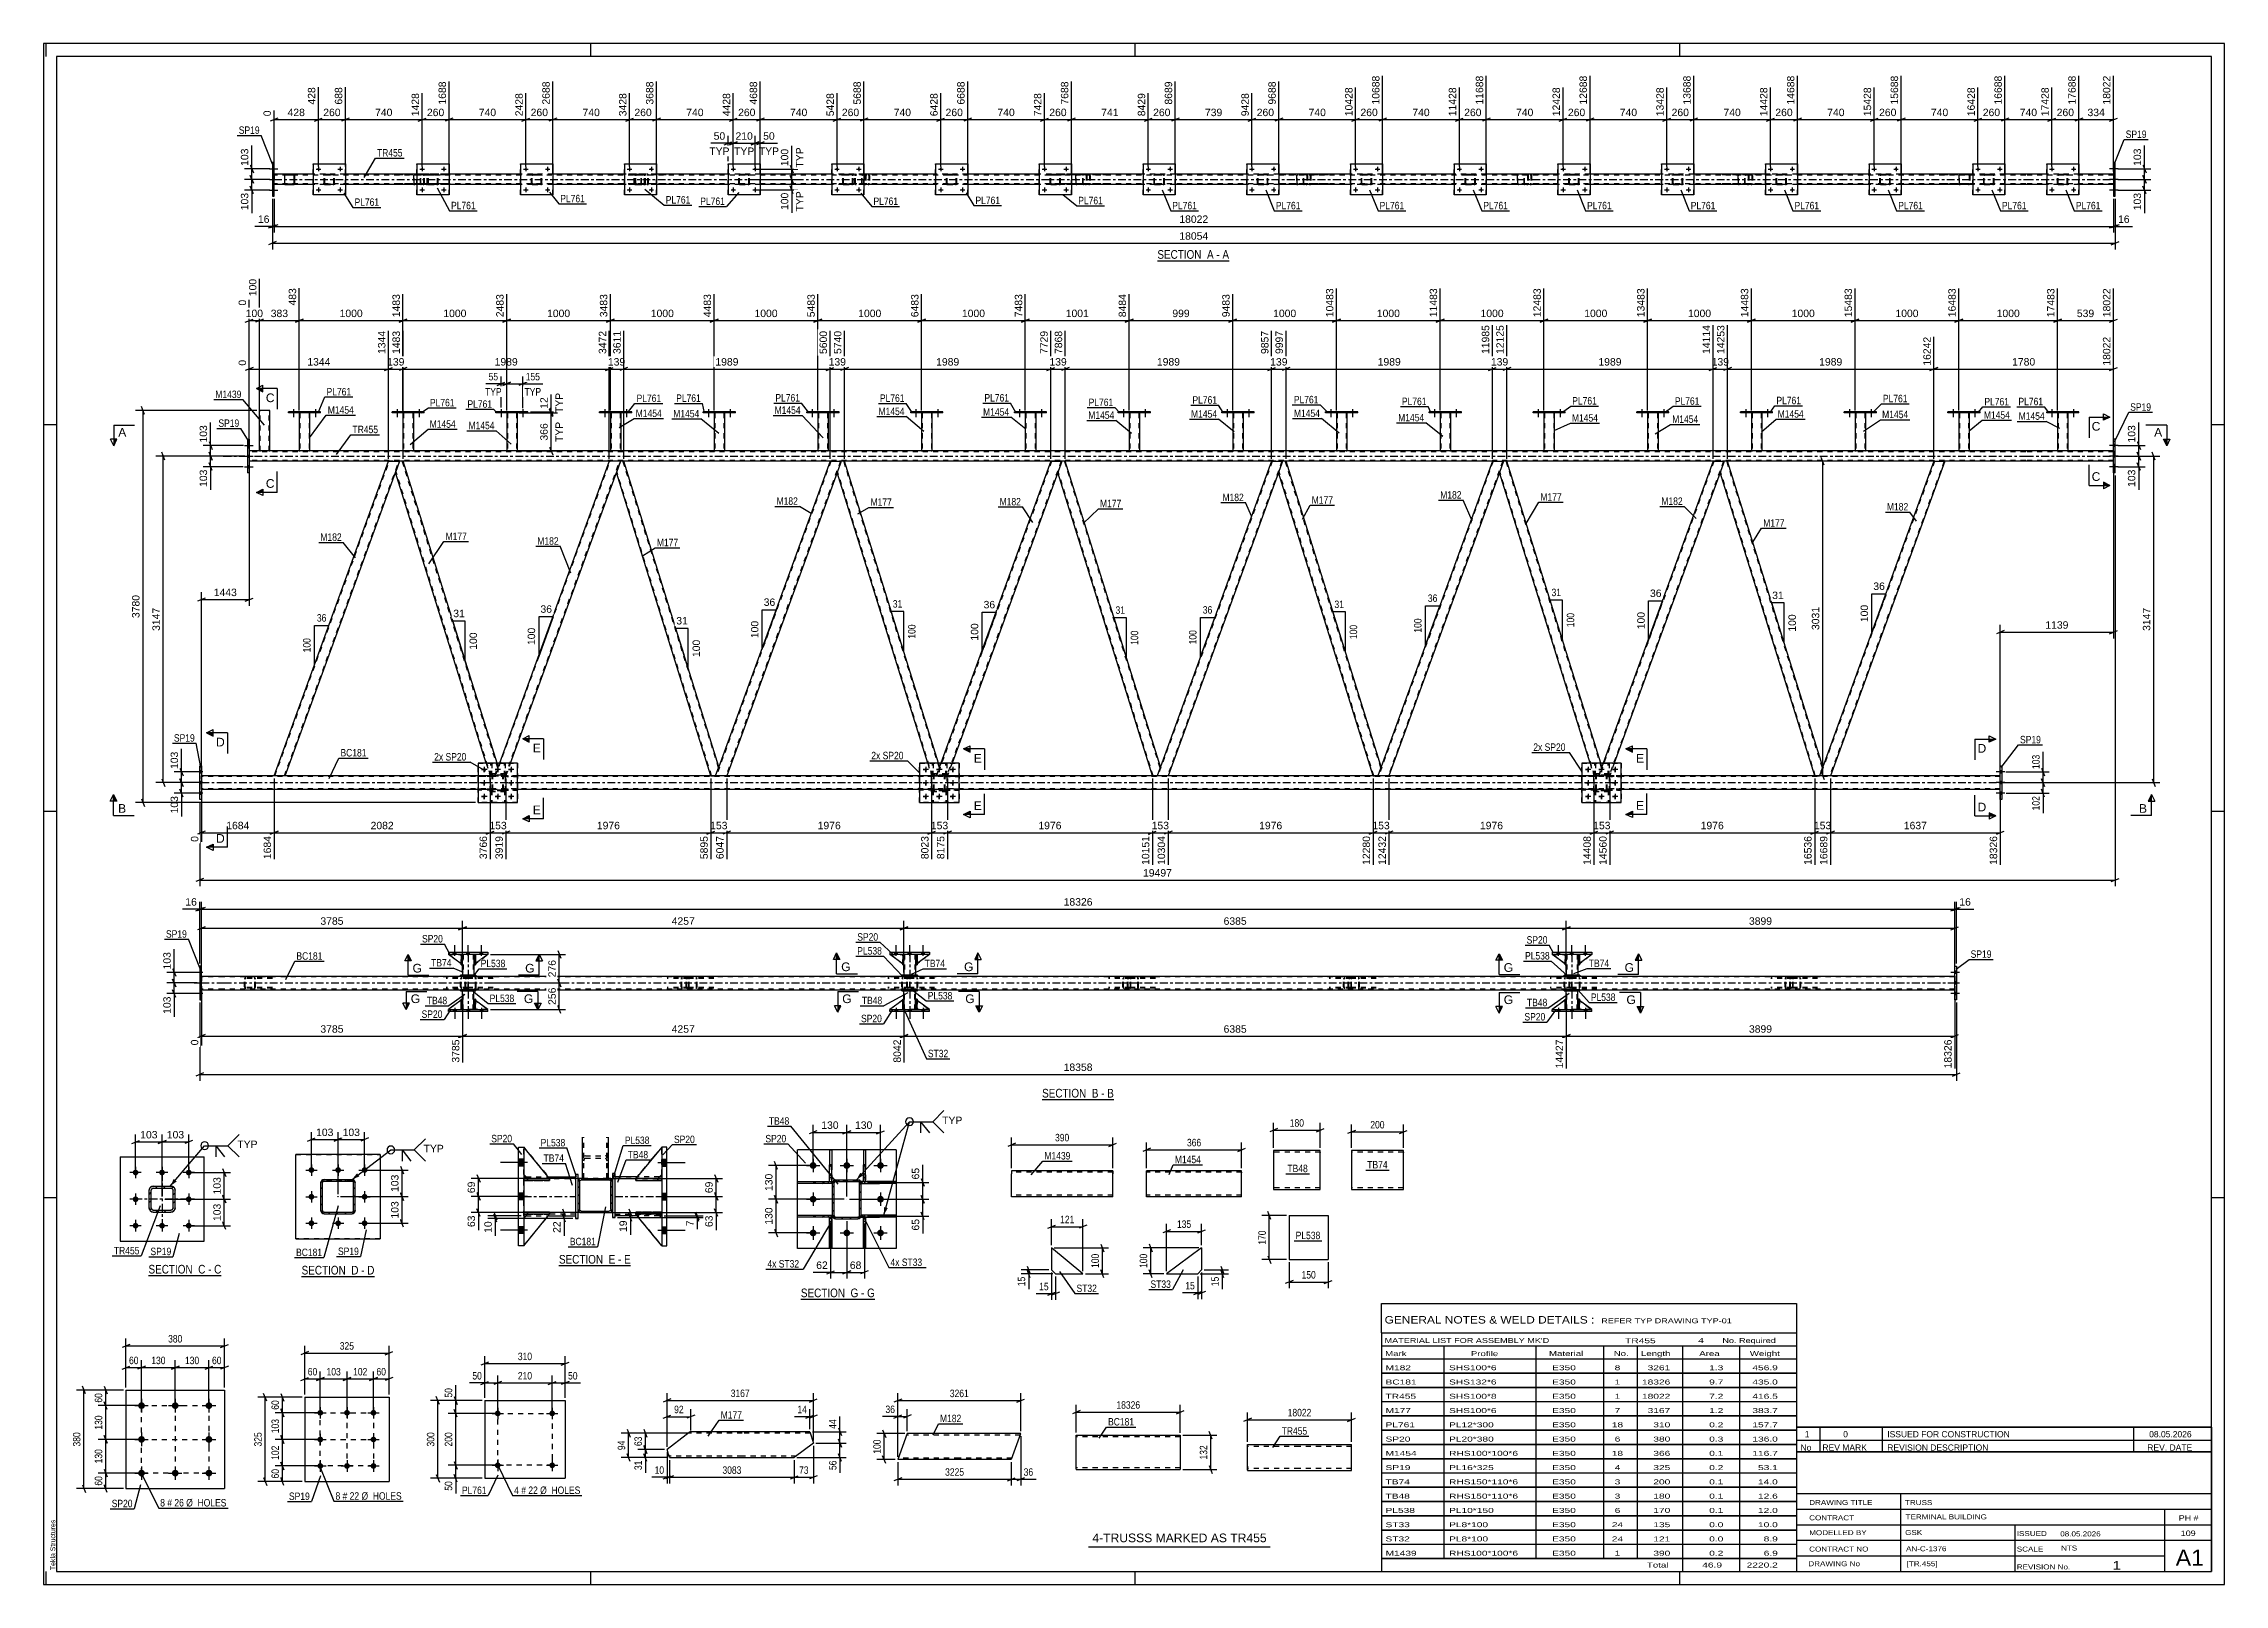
# Model space of a CAD drawing. Header units: millimetres. Extents: x 0 to 841, y 0 to 594.
import ezdxf

# ---------------------------------------------------------------- set-up
doc = ezdxf.new("R2010")
doc.units = ezdxf.units.MM
doc.linetypes.add('DXK_LINE_DOT2', pattern=[3.9198, 1.9599, -1.9599])
doc.linetypes.add('DXK_LINE_DOT3', pattern=[5.9187, 2.979, -0.9799, 0.9799, -0.9799])
doc.styles.add('Arial', font='ARIAL.TTF', dxfattribs={"height": 0.2})
doc.styles.add('Arial Narrow', font='ARIALN.TTF', dxfattribs={"height": 0.2})

# ---------------------------------------------------------------- blocks, each defined once
blk = doc.blocks.new('Unknown-318886728-18 - 6478')
at = {"color": 6, "linetype": 'Continuous'}
blk.add_line((292.04, 109.95), (320.54, 109.95), dxfattribs=at)
at = {"color": 0, "linetype": 'Continuous'}
blk.add_wipeout([(310.15, 110.7), (310.15, 114.2), (292.04, 114.2), (292.04, 110.7)], dxfattribs=at)
blk.add_wipeout([(314.18, 110.7), (314.18, 114.2), (311.2, 114.2), (311.2, 110.7)], dxfattribs=at)
at = {"color": 7, "linetype": 'Continuous', "style": 'Arial Narrow'}
blk.add_text('SECTION ', height=3.34, dxfattribs=at).set_placement((292.04, 110.7))
at = {"color": 0, "linetype": 'Continuous'}
blk.add_wipeout([(316.51, 110.7), (316.51, 114.2), (315.23, 114.2), (315.23, 110.7)], dxfattribs=at)
blk.add_wipeout([(320.54, 110.7), (320.54, 114.2), (317.56, 114.2), (317.56, 110.7)], dxfattribs=at)
at = {"color": 7, "linetype": 'Continuous', "style": 'Arial Narrow'}
for s, p in [('G', (311.2, 110.7)), ('-', (315.23, 110.7)), ('G', (317.56, 110.7))]:
    blk.add_text(s, height=3.34, dxfattribs=at).set_placement(p)
blk = doc.blocks.new('Unknown-318886728-1115')
at = {"color": 5, "linetype": 'Continuous'}
for p, q in [((841, 594), (0, 594)), ((0, 594), (0, 0)), ((1, 589), (1, 594)), ((836, 589), (5, 589)), ((5, 589), (5, 5)), ((211, 589), (211, 594)), ((421, 589), (421, 594)), ((631, 589), (631, 594)), ((836, 5), (836, 589)), ((841, 0), (841, 594)), ((5, 447), (0, 447)), ((841, 447), (836, 447)), ((5, 298), (0, 298)), ((841, 298), (836, 298)), ((5, 149), (0, 149)), ((841, 149), (836, 149)), ((0, 0), (841, 0)), ((1, 0), (1, 5)), ((5, 5), (836, 5)), ((211, 0), (211, 5)), ((421, 0), (421, 5)), ((631, 0), (631, 5))]:
    blk.add_line(p, q, dxfattribs=at)
at = {"color": 174, "linetype": 'Continuous', "style": 'Arial'}
blk.add_text('Tekla Structures', height=1.9102, rotation=90, dxfattribs=at).set_placement((4.5, 5.5))
blk = doc.blocks.new('Unknown-318886728-12 - 5344')
at = {"color": 6, "linetype": 'Continuous'}
blk.add_line((429.51, 510.31), (457.16, 510.31), dxfattribs=at)
at = {"color": 0, "linetype": 'Continuous'}
blk.add_wipeout([(447.62, 511.06), (447.62, 514.56), (429.51, 514.56), (429.51, 511.06)], dxfattribs=at)
blk.add_wipeout([(451.22, 511.06), (451.22, 514.56), (448.67, 514.56), (448.67, 511.06)], dxfattribs=at)
at = {"color": 7, "linetype": 'Continuous', "style": 'Arial Narrow'}
blk.add_text('SECTION ', height=3.34, dxfattribs=at).set_placement((429.51, 511.06))
at = {"color": 0, "linetype": 'Continuous'}
blk.add_wipeout([(453.55, 511.06), (453.55, 514.56), (452.27, 514.56), (452.27, 511.06)], dxfattribs=at)
blk.add_wipeout([(457.16, 511.06), (457.16, 514.56), (454.6, 514.56), (454.6, 511.06)], dxfattribs=at)
at = {"color": 7, "linetype": 'Continuous', "style": 'Arial Narrow'}
for s, p in [('A', (448.67, 511.06)), ('A', (454.6, 511.06)), ('-', (452.27, 511.06))]:
    blk.add_text(s, height=3.34, dxfattribs=at).set_placement(p)
blk = doc.blocks.new('Unknown-318886728-13 - 2821')
at = {"color": 6, "linetype": 'Continuous'}
blk.add_line((40.45, 119.08), (68.53, 119.08), dxfattribs=at)
at = {"color": 0, "linetype": 'Continuous'}
blk.add_wipeout([(58.56, 119.83), (58.56, 123.33), (40.45, 123.33), (40.45, 119.83)], dxfattribs=at)
blk.add_wipeout([(62.38, 119.83), (62.38, 123.33), (59.61, 123.33), (59.61, 119.83)], dxfattribs=at)
at = {"color": 7, "linetype": 'Continuous', "style": 'Arial Narrow'}
blk.add_text('SECTION ', height=3.34, dxfattribs=at).set_placement((40.45, 119.83))
at = {"color": 0, "linetype": 'Continuous'}
blk.add_wipeout([(64.71, 119.83), (64.71, 123.33), (63.43, 123.33), (63.43, 119.83)], dxfattribs=at)
blk.add_wipeout([(68.53, 119.83), (68.53, 123.33), (65.76, 123.33), (65.76, 119.83)], dxfattribs=at)
at = {"color": 7, "linetype": 'Continuous', "style": 'Arial Narrow'}
for s, p in [('C', (59.61, 119.83)), ('-', (63.43, 119.83)), ('C', (65.76, 119.83))]:
    blk.add_text(s, height=3.34, dxfattribs=at).set_placement(p)
blk = doc.blocks.new('Unknown-318886728-15 - 2517')
at = {"color": 6, "linetype": 'Continuous'}
blk.add_line((198.74, 122.9), (226.39, 122.9), dxfattribs=at)
at = {"color": 0, "linetype": 'Continuous'}
blk.add_wipeout([(216.85, 123.65), (216.85, 127.15), (198.74, 127.15), (198.74, 123.65)], dxfattribs=at)
blk.add_wipeout([(220.46, 123.65), (220.46, 127.15), (217.9, 127.15), (217.9, 123.65)], dxfattribs=at)
at = {"color": 7, "linetype": 'Continuous', "style": 'Arial Narrow'}
blk.add_text('SECTION ', height=3.34, dxfattribs=at).set_placement((198.74, 123.65))
at = {"color": 0, "linetype": 'Continuous'}
blk.add_wipeout([(222.78, 123.65), (222.78, 127.15), (221.51, 127.15), (221.51, 123.65)], dxfattribs=at)
blk.add_wipeout([(226.39, 123.65), (226.39, 127.15), (223.83, 127.15), (223.83, 123.65)], dxfattribs=at)
at = {"color": 7, "linetype": 'Continuous', "style": 'Arial Narrow'}
for s, p in [('E', (217.9, 123.65)), ('E', (223.83, 123.65)), ('-', (221.51, 123.65))]:
    blk.add_text(s, height=3.34, dxfattribs=at).set_placement(p)
blk = doc.blocks.new('Unknown-318886728-16 - 3089')
at = {"color": 6, "linetype": 'Continuous'}
blk.add_line((99.5, 118.71), (127.57, 118.71), dxfattribs=at)
at = {"color": 0, "linetype": 'Continuous'}
blk.add_wipeout([(117.61, 119.46), (117.61, 122.96), (99.5, 122.96), (99.5, 119.46)], dxfattribs=at)
blk.add_wipeout([(121.43, 119.46), (121.43, 122.96), (118.66, 122.96), (118.66, 119.46)], dxfattribs=at)
at = {"color": 7, "linetype": 'Continuous', "style": 'Arial Narrow'}
blk.add_text('SECTION ', height=3.34, dxfattribs=at).set_placement((99.5, 119.46))
at = {"color": 0, "linetype": 'Continuous'}
blk.add_wipeout([(123.75, 119.46), (123.75, 122.96), (122.48, 122.96), (122.48, 119.46)], dxfattribs=at)
blk.add_wipeout([(127.57, 119.46), (127.57, 122.96), (124.8, 122.96), (124.8, 119.46)], dxfattribs=at)
at = {"color": 7, "linetype": 'Continuous', "style": 'Arial Narrow'}
for s, p in [('D', (118.66, 119.46)), ('-', (122.48, 119.46)), ('D', (124.8, 119.46))]:
    blk.add_text(s, height=3.34, dxfattribs=at).set_placement(p)
blk = doc.blocks.new('Unknown-318886728-17 - 3318')
at = {"color": 6, "linetype": 'Continuous'}
blk.add_line((385.07, 186.94), (412.72, 186.94), dxfattribs=at)
at = {"color": 0, "linetype": 'Continuous'}
blk.add_wipeout([(403.18, 187.69), (403.18, 191.19), (385.07, 191.19), (385.07, 187.69)], dxfattribs=at)
blk.add_wipeout([(406.79, 187.69), (406.79, 191.19), (404.23, 191.19), (404.23, 187.69)], dxfattribs=at)
at = {"color": 7, "linetype": 'Continuous', "style": 'Arial Narrow'}
blk.add_text('SECTION ', height=3.34, dxfattribs=at).set_placement((385.07, 187.69))
at = {"color": 0, "linetype": 'Continuous'}
blk.add_wipeout([(409.11, 187.69), (409.11, 191.19), (407.84, 191.19), (407.84, 187.69)], dxfattribs=at)
blk.add_wipeout([(412.72, 187.69), (412.72, 191.19), (410.16, 191.19), (410.16, 187.69)], dxfattribs=at)
at = {"color": 7, "linetype": 'Continuous', "style": 'Arial Narrow'}
for s, p in [('B', (404.23, 187.69)), ('-', (407.84, 187.69)), ('B', (410.16, 187.69))]:
    blk.add_text(s, height=3.34, dxfattribs=at).set_placement(p)
blk = doc.blocks.new('Part-318886728-6617 - 6478')
at = {"color": 2, "linetype": 'Continuous'}
for p, q in [((328.74, 167.48), (290.74, 167.48)), ((290.74, 129.48), (290.74, 167.48)), ((328.74, 167.48), (328.74, 129.48)), ((328.74, 129.48), (290.74, 129.48))]:
    blk.add_line(p, q, dxfattribs=at)
blk = doc.blocks.new('Part-318886728-6553 - 6478')
at = {"linetype": 'Continuous'}
h = blk.add_hatch(dxfattribs=at)
h.set_pattern_fill('', scale=0.7, style=0, pattern_type=0)
h.set_pattern_definition([(45, (303.9211, 141.5703), (-1.57154, 1.57154), [])])
h.paths.add_polyline_path([(303.92, 135.16), (303.92, 141.57), (303.12, 141.57), (303.12, 135.16)])
at = {"color": 7, "linetype": 'DXK_LINE_DOT2'}
for p, q in [((303.12, 135.16), (303.12, 141.57)), ((303.12, 141.57), (303.92, 141.57)), ((303.12, 140.07), (303.92, 140.07)), ((303.92, 135.16), (303.92, 141.57))]:
    blk.add_line(p, q, dxfattribs=at)
at = {"color": 2, "linetype": 'Continuous'}
for p, q in [((303.12, 135.16), (303.12, 141.57)), ((303.12, 141.57), (303.92, 141.57)), ((303.12, 129.48), (303.12, 135.16)), ((303.92, 135.16), (303.12, 135.16)), ((303.92, 141.57), (303.92, 135.16)), ((303.92, 135.16), (303.92, 129.48)), ((303.92, 129.48), (303.12, 129.48))]:
    blk.add_line(p, q, dxfattribs=at)
blk = doc.blocks.new('Part-318886728-6563 - 6478')
at = {"linetype": 'Continuous'}
h = blk.add_hatch(dxfattribs=at)
h.set_pattern_fill('', scale=0.7, style=0, pattern_type=0)
h.set_pattern_definition([(45, (303.9217, 161.791), (-1.57154, 1.57154), [])])
h.paths.add_polyline_path([(303.92, 155.37), (303.92, 161.79), (303.12, 161.79), (303.12, 155.37)])
at = {"color": 2, "linetype": 'Continuous'}
for p, q in [((303.12, 167.48), (303.12, 161.79)), ((303.12, 167.48), (303.92, 167.48)), ((303.12, 155.37), (303.12, 161.79)), ((303.92, 161.79), (303.12, 161.79)), ((303.92, 167.48), (303.92, 161.79)), ((303.92, 155.37), (303.92, 161.79)), ((303.12, 155.37), (303.92, 155.37))]:
    blk.add_line(p, q, dxfattribs=at)
at = {"color": 7, "linetype": 'DXK_LINE_DOT2'}
for p, q in [((303.12, 161.79), (303.12, 155.37)), ((303.92, 161.79), (303.92, 155.37)), ((303.12, 156.87), (303.92, 156.87)), ((303.12, 155.37), (303.92, 155.37))]:
    blk.add_line(p, q, dxfattribs=at)
blk = doc.blocks.new('Part-318886728-6543 - 6478')
at = {"linetype": 'Continuous'}
h = blk.add_hatch(dxfattribs=at)
h.set_pattern_fill('', scale=0.7, style=0, pattern_type=0)
h.set_pattern_definition([(45, (315.2368, 142.178), (-1.57154, 1.57154), [])])
h.paths.add_polyline_path([(315.15, 141.72), (315.24, 142.18), (315.24, 154.78), (315.15, 155.24), (314.89, 155.63), (314.5, 155.89), (314.04, 155.98), (305.44, 155.98), (304.98, 155.89), (304.59, 155.63), (304.33, 155.24), (304.24, 154.78), (304.24, 142.18), (304.33, 141.72), (304.59, 141.33), (304.98, 141.07), (305.44, 140.98), (314.04, 140.98), (314.5, 141.07), (314.89, 141.33)])
h.paths.add_polyline_path([(314.27, 141.62), (314.04, 141.58), (305.44, 141.58), (305.21, 141.62), (305.01, 141.75), (304.88, 141.95), (304.84, 142.18), (304.84, 154.78), (304.88, 155.01), (305.01, 155.2), (305.21, 155.33), (305.44, 155.38), (314.04, 155.38), (314.27, 155.33), (314.46, 155.2), (314.59, 155.01), (314.64, 154.78), (314.64, 142.18), (314.59, 141.95), (314.46, 141.75)])
at = {"color": 7, "linetype": 'DXK_LINE_DOT2'}
for p, q in [((304.24, 154.78), (304.33, 155.24)), ((304.24, 142.18), (304.24, 154.78)), ((304.88, 155.01), (304.84, 154.78)), ((304.84, 142.18), (304.84, 154.78)), ((305.01, 155.2), (304.88, 155.01)), ((304.98, 155.89), (305.44, 155.98)), ((305.21, 155.33), (305.01, 155.2)), ((305.44, 155.38), (305.21, 155.33)), ((305.44, 155.98), (314.04, 155.98)), ((314.04, 155.38), (305.44, 155.38)), ((314.04, 155.98), (314.5, 155.89)), ((314.27, 155.33), (314.04, 155.38)), ((314.46, 155.2), (314.27, 155.33)), ((314.59, 155.01), (314.46, 155.2)), ((314.64, 154.78), (314.59, 155.01)), ((314.64, 142.18), (314.64, 154.78)), ((315.15, 155.24), (315.24, 154.78)), ((315.24, 142.18), (315.24, 154.78)), ((304.33, 141.72), (304.24, 142.18)), ((304.84, 142.18), (304.88, 141.95)), ((304.88, 141.95), (305.01, 141.75)), ((305.44, 140.98), (304.98, 141.07)), ((305.01, 141.75), (305.21, 141.62)), ((305.21, 141.62), (305.44, 141.58)), ((305.44, 141.58), (314.04, 141.58)), ((305.44, 140.98), (314.04, 140.98)), ((314.04, 141.58), (314.27, 141.62)), ((314.5, 141.07), (314.04, 140.98)), ((314.27, 141.62), (314.46, 141.75)), ((314.46, 141.75), (314.59, 141.95)), ((314.59, 141.95), (314.64, 142.18)), ((315.24, 142.18), (315.15, 141.72))]:
    blk.add_line(p, q, dxfattribs=at)
at = {"color": 2, "linetype": 'Continuous'}
for p, q in [((304.33, 155.24), (304.24, 154.78)), ((304.24, 142.18), (304.24, 154.78)), ((304.84, 154.78), (304.88, 155.01)), ((304.84, 142.18), (304.84, 154.78)), ((304.88, 155.01), (305.01, 155.2)), ((305.44, 155.98), (304.98, 155.89)), ((305.01, 155.2), (305.21, 155.33)), ((305.21, 155.33), (305.44, 155.38)), ((305.44, 155.98), (314.04, 155.98)), ((305.44, 155.38), (314.04, 155.38)), ((314.5, 155.89), (314.04, 155.98)), ((314.04, 155.38), (314.27, 155.33)), ((314.27, 155.33), (314.46, 155.2)), ((314.46, 155.2), (314.59, 155.01)), ((314.59, 155.01), (314.64, 154.78)), ((314.64, 142.18), (314.64, 154.78)), ((315.24, 154.78), (315.15, 155.24)), ((315.24, 142.18), (315.24, 154.78)), ((304.24, 142.18), (304.33, 141.72)), ((304.88, 141.95), (304.84, 142.18)), ((305.01, 141.75), (304.88, 141.95)), ((304.98, 141.07), (305.44, 140.98)), ((305.21, 141.62), (305.01, 141.75)), ((305.44, 141.58), (305.21, 141.62)), ((305.44, 141.58), (314.04, 141.58)), ((305.44, 140.98), (314.04, 140.98)), ((314.27, 141.62), (314.04, 141.58)), ((314.04, 140.98), (314.5, 141.07)), ((314.46, 141.75), (314.27, 141.62)), ((314.59, 141.95), (314.46, 141.75)), ((314.64, 142.18), (314.59, 141.95)), ((315.15, 141.72), (315.24, 142.18))]:
    blk.add_line(p, q, dxfattribs=at)
at = {"color": 7, "linetype": 'DXK_LINE_DOT3'}
blk.add_line((309.74, 148.48), (309.74, 148.48), dxfattribs=at)
at = {"color": 7, "linetype": 'DXK_LINE_DOT2'}
for centre, start, end in [((305.44, 154.78), 112.49999, 157.49999), ((314.04, 154.78), 22.49999, 67.49999), ((305.44, 142.18), 202.49999, 247.49999), ((314.04, 142.18), 292.49999, 337.49999)]:
    blk.add_arc(centre, 1.2, start, end, dxfattribs=at)
at = {"color": 2, "linetype": 'Continuous'}
for centre, start, end in [((305.44, 154.78), 112.49999, 157.49999), ((314.04, 154.78), 22.49999, 67.49999), ((305.44, 142.18), 202.49999, 247.49999), ((314.04, 142.18), 292.49999, 337.49999)]:
    blk.add_arc(centre, 1.2, start, end, dxfattribs=at)
blk = doc.blocks.new('Part-318886728-6548 - 6478')
at = {"linetype": 'Continuous'}
h = blk.add_hatch(dxfattribs=at)
h.set_pattern_fill('', scale=0.7, style=0, pattern_type=0)
h.set_pattern_definition([(45, (316.9206, 141.5703), (-1.57154, 1.57154), [])])
h.paths.add_polyline_path([(316.92, 135.16), (316.92, 141.57), (316.12, 141.57), (316.12, 135.16)])
at = {"color": 7, "linetype": 'DXK_LINE_DOT2'}
for p, q in [((316.12, 135.16), (316.12, 141.57)), ((316.12, 141.57), (316.92, 141.57)), ((316.12, 140.07), (316.92, 140.07)), ((316.92, 135.16), (316.92, 141.57))]:
    blk.add_line(p, q, dxfattribs=at)
at = {"color": 2, "linetype": 'Continuous'}
for p, q in [((316.12, 135.16), (316.12, 141.57)), ((316.12, 141.57), (316.92, 141.57)), ((316.12, 129.48), (316.12, 135.16)), ((316.92, 135.16), (316.12, 135.16)), ((316.92, 141.57), (316.92, 135.16)), ((316.92, 135.16), (316.92, 129.48)), ((316.92, 129.48), (316.12, 129.48))]:
    blk.add_line(p, q, dxfattribs=at)
blk = doc.blocks.new('Part-318886728-6558 - 6478')
at = {"linetype": 'Continuous'}
h = blk.add_hatch(dxfattribs=at)
h.set_pattern_fill('', scale=0.7, style=0, pattern_type=0)
h.set_pattern_definition([(45, (316.921, 161.791), (-1.57154, 1.57154), [])])
h.paths.add_polyline_path([(316.92, 155.37), (316.92, 161.79), (316.12, 161.79), (316.12, 155.37)])
at = {"color": 2, "linetype": 'Continuous'}
for p, q in [((316.12, 167.48), (316.12, 161.79)), ((316.12, 167.48), (316.92, 167.48)), ((316.12, 155.37), (316.12, 161.79)), ((316.92, 161.79), (316.12, 161.79)), ((316.92, 167.48), (316.92, 161.79)), ((316.92, 155.37), (316.92, 161.79)), ((316.12, 155.37), (316.92, 155.37))]:
    blk.add_line(p, q, dxfattribs=at)
at = {"color": 7, "linetype": 'DXK_LINE_DOT2'}
for p, q in [((316.12, 161.79), (316.12, 155.37)), ((316.92, 161.79), (316.92, 155.37)), ((316.12, 156.87), (316.92, 156.87)), ((316.12, 155.37), (316.92, 155.37))]:
    blk.add_line(p, q, dxfattribs=at)
blk = doc.blocks.new('Part-318886728-6592 - 6478')
at = {"linetype": 'Continuous'}
h = blk.add_hatch(dxfattribs=at)
h.set_pattern_fill('', scale=0.7, style=0, pattern_type=0)
h.set_pattern_definition([(45, (304.2367, 142.3809), (-1.57154, 1.57154), [])])
h.paths.add_polyline_path([(304.24, 141.58), (304.24, 142.38), (297.08, 142.38), (297.08, 141.58)])
at = {"color": 2, "linetype": 'Continuous'}
for p, q in [((290.74, 141.58), (290.74, 142.38)), ((290.74, 142.38), (297.08, 142.38)), ((297.08, 141.58), (290.74, 141.58)), ((297.08, 142.38), (304.24, 142.38)), ((297.08, 141.58), (297.08, 142.38)), ((304.24, 141.58), (297.08, 141.58)), ((304.24, 142.38), (304.24, 141.58))]:
    blk.add_line(p, q, dxfattribs=at)
at = {"color": 7, "linetype": 'DXK_LINE_DOT2'}
for p, q in [((297.08, 142.38), (304.24, 142.38)), ((304.24, 141.58), (297.08, 141.58)), ((302.74, 141.58), (302.74, 142.38)), ((304.24, 142.38), (304.24, 141.58))]:
    blk.add_line(p, q, dxfattribs=at)
blk = doc.blocks.new('Part-318886728-6597 - 6478')
at = {"linetype": 'Continuous'}
h = blk.add_hatch(dxfattribs=at)
h.set_pattern_fill('', scale=0.7, style=0, pattern_type=0)
h.set_pattern_definition([(45, (304.2367, 155.3809), (-1.57154, 1.57154), [])])
h.paths.add_polyline_path([(304.24, 154.58), (304.24, 155.38), (297.08, 155.38), (297.08, 154.58)])
at = {"color": 2, "linetype": 'Continuous'}
for p, q in [((290.74, 154.58), (290.74, 155.38)), ((290.74, 155.38), (297.08, 155.38)), ((297.08, 154.58), (290.74, 154.58)), ((297.08, 155.38), (304.24, 155.38)), ((297.08, 154.58), (297.08, 155.38)), ((304.24, 154.58), (297.08, 154.58)), ((304.24, 155.38), (304.24, 154.58))]:
    blk.add_line(p, q, dxfattribs=at)
at = {"color": 7, "linetype": 'DXK_LINE_DOT2'}
for p, q in [((297.08, 155.38), (304.24, 155.38)), ((304.24, 154.58), (297.08, 154.58)), ((302.74, 154.58), (302.74, 155.38)), ((304.24, 155.38), (304.24, 154.58))]:
    blk.add_line(p, q, dxfattribs=at)
blk = doc.blocks.new('Part-318886728-6602 - 6478')
at = {"linetype": 'Continuous'}
h = blk.add_hatch(dxfattribs=at)
h.set_pattern_fill('', scale=0.7, style=0, pattern_type=0)
h.set_pattern_definition([(45, (322.394, 142.3806), (-1.57154, 1.57154), [])])
h.paths.add_polyline_path([(322.39, 141.58), (322.39, 142.38), (315.24, 142.38), (315.24, 141.58)])
at = {"color": 7, "linetype": 'DXK_LINE_DOT2'}
for p, q in [((322.39, 142.38), (315.24, 142.38)), ((315.24, 142.38), (315.24, 141.58)), ((322.39, 141.58), (315.24, 141.58)), ((316.74, 141.58), (316.74, 142.38))]:
    blk.add_line(p, q, dxfattribs=at)
at = {"color": 2, "linetype": 'Continuous'}
for p, q in [((322.39, 142.38), (315.24, 142.38)), ((315.24, 142.38), (315.24, 141.58)), ((315.24, 141.58), (322.39, 141.58)), ((328.74, 142.38), (322.39, 142.38)), ((322.39, 141.58), (322.39, 142.38)), ((328.74, 141.58), (322.39, 141.58)), ((328.74, 141.58), (328.74, 142.38))]:
    blk.add_line(p, q, dxfattribs=at)
blk = doc.blocks.new('Part-318886728-6623 - 6478')
at = {"linetype": 'Continuous'}
h = blk.add_hatch(dxfattribs=at)
h.set_pattern_fill('', scale=0.7, style=0, pattern_type=0)
h.set_pattern_definition([(45, (322.394, 155.3806), (-1.57154, 1.57154), [])])
h.paths.add_polyline_path([(322.39, 154.58), (322.39, 155.38), (315.24, 155.38), (315.24, 154.58)])
at = {"color": 7, "linetype": 'DXK_LINE_DOT2'}
for p, q in [((322.39, 155.38), (315.24, 155.38)), ((315.24, 155.38), (315.24, 154.58)), ((322.39, 154.58), (315.24, 154.58)), ((316.74, 154.58), (316.74, 155.38))]:
    blk.add_line(p, q, dxfattribs=at)
at = {"color": 2, "linetype": 'Continuous'}
for p, q in [((322.39, 155.38), (315.24, 155.38)), ((315.24, 155.38), (315.24, 154.58)), ((315.24, 154.58), (322.39, 154.58)), ((328.74, 155.38), (322.39, 155.38)), ((322.39, 154.58), (322.39, 155.38)), ((328.74, 154.58), (322.39, 154.58)), ((328.74, 154.58), (328.74, 155.38))]:
    blk.add_line(p, q, dxfattribs=at)
blk = doc.blocks.new('Bolt-318886728-6655 - 6478')
at = {"linetype": 'Continuous'}
for points in [[(298.04, 161.48, -1), (295.44, 161.48, -1)], [(311.04, 161.48, -1), (308.44, 161.48, -1)], [(324.04, 161.48, -1), (321.44, 161.48, -1)], [(298.04, 148.48, -1), (295.44, 148.48, -1)], [(324.04, 148.48, -1), (321.44, 148.48, -1)], [(298.04, 135.48, -1), (295.44, 135.48, -1)], [(311.04, 135.48, -1), (308.44, 135.48, -1)], [(324.04, 135.48, -1), (321.44, 135.48, -1)]]:
    blk.add_hatch(color=1, dxfattribs=at).paths.add_polyline_path(points)
at = {"color": 1, "linetype": 'Continuous'}
for p, q in [((294.14, 161.48), (299.34, 161.48)), ((296.74, 164.08), (296.74, 158.88)), ((307.14, 161.48), (312.34, 161.48)), ((309.74, 164.08), (309.74, 158.88)), ((320.14, 161.48), (325.34, 161.48)), ((322.74, 164.08), (322.74, 158.88)), ((294.14, 148.48), (299.34, 148.48)), ((296.74, 151.08), (296.74, 145.88)), ((320.14, 148.48), (325.34, 148.48)), ((322.74, 151.08), (322.74, 145.88)), ((294.14, 135.48), (299.34, 135.48)), ((296.74, 138.08), (296.74, 132.88)), ((307.14, 135.48), (312.34, 135.48)), ((309.74, 138.08), (309.74, 132.88)), ((320.14, 135.48), (325.34, 135.48)), ((322.74, 138.08), (322.74, 132.88))]:
    blk.add_line(p, q, dxfattribs=at)
blk = doc.blocks.new('Part-318886728-2399 - 2383')
at = {"color": 2, "linetype": 'Continuous'}
for p, q in [((333.08, 58.11), (329.47, 48.2)), ((353.08, 58.11), (333.08, 58.11)), ((376.82, 58.11), (353.18, 58.11)), ((376.79, 58.02), (373.18, 48.11)), ((376.82, 58.11), (376.79, 58.02)), ((329.44, 48.11), (329.47, 48.2)), ((353.08, 48.11), (329.44, 48.11)), ((373.18, 48.11), (353.18, 48.11))]:
    blk.add_line(p, q, dxfattribs=at)
at = {"color": 7, "linetype": 'DXK_LINE_DOT2'}
for p, q in [((353.08, 57.51), (332.86, 57.51)), ((376.6, 57.51), (353.18, 57.51)), ((329.66, 48.71), (329.68, 48.76)), ((353.08, 48.71), (329.66, 48.71)), ((373.4, 48.71), (353.18, 48.71)), ((373.4, 48.71), (373.42, 48.76))]:
    blk.add_line(p, q, dxfattribs=at)
blk = doc.blocks.new('Bolt-318886728-3938 - 3866')
at = {"linetype": 'Continuous'}
for points in [[(615.95, 451.61), (616.83, 451.61), (616.83, 452.09), (615.95, 452.09)], [(624.35, 451.61), (625.23, 451.61), (625.23, 452.09), (624.35, 452.09)]]:
    blk.add_hatch(color=1, dxfattribs=at).paths.add_polyline_path(points)
at = {"color": 1, "linetype": 'Continuous'}
for p, q in [((615.95, 452.09), (615.95, 451.61)), ((616.39, 453.09), (616.39, 449.97)), ((616.83, 452.09), (616.83, 451.61)), ((624.35, 452.09), (624.35, 451.61)), ((624.79, 453.09), (624.79, 449.97)), ((625.23, 452.09), (625.23, 451.61))]:
    blk.add_line(p, q, dxfattribs=at)
blk = doc.blocks.new('Part-318886728-4066 - 3866')
at = {"color": 2, "linetype": 'Continuous'}
for p, q in [((798.22, 428.47), (798.22, 441.47)), ((798.86, 441.47), (798.22, 441.47)), ((798.86, 428.47), (798.86, 441.47)), ((798.86, 428.47), (798.22, 428.47))]:
    blk.add_line(p, q, dxfattribs=at)
blk = doc.blocks.new('Part-318886728-3874 - 3866')
at = {"color": 7, "linetype": 'DXK_LINE_DOT3'}
for p, q in [((69.27, 434.97), (69.37, 434.97)), ((69.47, 434.97), (764.37, 434.97)), ((764.47, 434.97), (808.22, 434.97))]:
    blk.add_line(p, q, dxfattribs=at)
at = {"color": 2, "linetype": 'Continuous'}
for p, q in [((83.26, 436.97), (79.27, 436.97)), ((133.02, 432.97), (79.27, 432.97)), ((98.59, 436.97), (87.26, 436.97)), ((138.59, 436.97), (102.59, 436.97)), ((218.16, 432.97), (138.6, 432.97)), ((178.59, 436.97), (142.59, 436.97)), ((218.59, 436.97), (182.59, 436.97)), ((258.59, 436.97), (222.59, 436.97)), ((303.29, 432.97), (223.73, 432.97)), ((298.59, 436.97), (262.59, 436.97)), ((338.59, 436.97), (302.59, 436.97)), ((388.42, 432.97), (308.86, 432.97)), ((378.59, 436.97), (342.59, 436.97)), ((418.64, 436.97), (382.59, 436.97)), ((473.56, 432.97), (394, 432.97)), ((458.59, 436.97), (422.64, 436.97)), ((498.59, 436.97), (462.59, 436.97)), ((558.69, 432.97), (479.13, 432.97)), ((538.59, 436.97), (502.59, 436.97)), ((578.59, 436.97), (542.59, 436.97)), ((643.83, 432.97), (564.27, 432.97)), ((618.59, 436.97), (582.59, 436.97)), ((658.59, 436.97), (622.59, 436.97)), ((728.96, 432.97), (649.4, 432.97)), ((698.59, 436.97), (662.59, 436.97)), ((738.59, 436.97), (702.59, 436.97)), ((764.37, 432.97), (733.22, 432.97)), ((764.37, 436.97), (742.59, 436.97)), ((776.67, 436.97), (764.47, 436.97)), ((798.22, 432.97), (764.47, 432.97)), ((798.22, 436.97), (780.67, 436.97))]:
    blk.add_line(p, q, dxfattribs=at)
at = {"color": 7, "linetype": 'DXK_LINE_DOT2'}
for p, q in [((79.27, 436.97), (79.27, 432.97)), ((764.37, 436.65), (79.27, 436.65)), ((764.37, 433.29), (79.27, 433.29)), ((87.26, 436.97), (83.26, 436.97)), ((764.37, 436.97), (98.59, 436.97)), ((102.59, 436.97), (98.59, 436.97)), ((138.6, 432.97), (133.02, 432.97)), ((142.59, 436.97), (138.59, 436.97)), ((182.59, 436.97), (178.59, 436.97)), ((223.73, 432.97), (218.16, 432.97)), ((222.59, 436.97), (218.59, 436.97)), ((262.59, 436.97), (258.59, 436.97)), ((302.59, 436.97), (298.59, 436.97)), ((308.86, 432.97), (303.29, 432.97)), ((342.59, 436.97), (338.59, 436.97)), ((382.59, 436.97), (378.59, 436.97)), ((394, 432.97), (388.42, 432.97)), ((422.64, 436.97), (418.64, 436.97)), ((462.59, 436.97), (458.59, 436.97)), ((479.13, 432.97), (473.56, 432.97)), ((502.59, 436.97), (498.59, 436.97)), ((542.59, 436.97), (538.59, 436.97)), ((564.27, 432.97), (558.69, 432.97)), ((582.59, 436.97), (578.59, 436.97)), ((622.59, 436.97), (618.59, 436.97)), ((649.4, 432.97), (643.83, 432.97)), ((662.59, 436.97), (658.59, 436.97)), ((702.59, 436.97), (698.59, 436.97)), ((733.22, 432.97), (728.96, 432.97)), ((742.59, 436.97), (738.59, 436.97)), ((798.22, 436.97), (764.47, 436.97)), ((798.22, 436.65), (764.47, 436.65)), ((798.22, 433.29), (764.47, 433.29)), ((780.67, 436.97), (776.67, 436.97)), ((798.22, 436.97), (798.22, 432.97))]:
    blk.add_line(p, q, dxfattribs=at)
blk = doc.blocks.new('Part-318886728-3884 - 3866')
at = {"color": 2, "linetype": 'Continuous'}
for p, q in [((83.26, 452.58), (83.26, 452.58)), ((83.26, 436.97), (83.26, 452.58)), ((83.26, 452.58), (83.3, 452.58)), ((83.3, 452.58), (83.4, 452.58)), ((83.4, 452.58), (83.56, 452.58)), ((86.96, 452.58), (83.56, 452.58)), ((86.96, 452.58), (87.12, 452.58)), ((87.12, 452.58), (87.22, 452.58)), ((87.22, 452.58), (87.26, 452.58)), ((87.26, 452.58), (87.26, 452.58)), ((87.26, 436.97), (87.26, 452.58)), ((83.26, 436.97), (83.26, 436.97)), ((83.3, 436.97), (83.26, 436.97)), ((83.4, 436.97), (83.3, 436.97)), ((83.56, 436.97), (83.4, 436.97)), ((86.96, 436.97), (83.56, 436.97)), ((87.12, 436.97), (86.96, 436.97)), ((87.22, 436.97), (87.12, 436.97)), ((87.26, 436.97), (87.22, 436.97)), ((87.26, 436.97), (87.26, 436.97))]:
    blk.add_line(p, q, dxfattribs=at)
at = {"color": 7, "linetype": 'DXK_LINE_DOT2'}
for p, q in [((83.26, 436.97), (83.26, 452.58)), ((83.3, 452.58), (83.26, 452.58)), ((83.4, 452.58), (83.3, 452.58)), ((83.52, 452.58), (83.4, 452.58)), ((83.5, 436.97), (83.5, 452.58)), ((83.5, 436.97), (83.5, 452.58)), ((83.5, 452.58), (83.5, 452.58)), ((83.52, 452.58), (83.5, 452.58)), ((83.5, 452.58), (83.52, 452.58)), ((86.96, 452.58), (83.52, 452.58)), ((83.57, 452.58), (83.52, 452.58)), ((83.52, 452.58), (83.57, 452.58)), ((86.87, 452.58), (83.57, 452.58)), ((83.57, 452.58), (83.65, 452.58)), ((87, 452.58), (83.65, 452.58)), ((86.87, 452.58), (86.95, 452.58)), ((86.95, 452.58), (86.96, 452.58)), ((86.96, 452.58), (87, 452.58)), ((87.12, 452.58), (86.96, 452.58)), ((87, 452.58), (87.02, 452.58)), ((87, 452.58), (87.02, 452.58)), ((87.02, 436.97), (87.02, 452.58)), ((87.02, 436.97), (87.02, 452.58)), ((87.02, 452.58), (87.02, 452.58)), ((87.22, 452.58), (87.12, 452.58)), ((87.26, 452.58), (87.22, 452.58)), ((87.26, 436.97), (87.26, 452.58)), ((83.26, 436.97), (83.3, 436.97)), ((83.3, 436.97), (83.4, 436.97)), ((83.4, 436.97), (83.56, 436.97)), ((83.5, 436.97), (83.5, 436.97)), ((83.52, 436.97), (83.5, 436.97)), ((83.5, 436.97), (83.52, 436.97)), ((83.57, 436.97), (83.52, 436.97)), ((83.52, 436.97), (83.57, 436.97)), ((86.96, 436.97), (83.56, 436.97)), ((86.87, 436.97), (83.57, 436.97)), ((83.57, 436.97), (83.65, 436.97)), ((87, 436.97), (83.65, 436.97)), ((86.95, 436.97), (86.87, 436.97)), ((87, 436.97), (86.95, 436.97)), ((86.96, 436.97), (87.12, 436.97)), ((87.02, 436.97), (87, 436.97)), ((87, 436.97), (87.02, 436.97)), ((87.02, 436.97), (87.02, 436.97)), ((87.12, 436.97), (87.22, 436.97)), ((87.22, 436.97), (87.26, 436.97))]:
    blk.add_line(p, q, dxfattribs=at)
blk = doc.blocks.new('Part-318886728-4233 - 3866')
at = {"color": 2, "linetype": 'Continuous'}
for p, q in [((654.39, 451.61), (654.39, 452.09)), ((666.79, 452.09), (654.39, 452.09)), ((666.79, 451.61), (654.39, 451.61)), ((666.79, 451.61), (666.79, 452.09))]:
    blk.add_line(p, q, dxfattribs=at)
blk = doc.blocks.new('Part-318886728-4169 - 3866')
at = {"color": 2, "linetype": 'Continuous'}
for p, q in [((374.39, 451.61), (374.39, 452.09)), ((386.79, 452.09), (374.39, 452.09)), ((386.79, 451.61), (374.39, 451.61)), ((386.79, 451.61), (386.79, 452.09))]:
    blk.add_line(p, q, dxfattribs=at)
blk = doc.blocks.new('Part-318886728-3932 - 3866')
at = {"color": 2, "linetype": 'Continuous'}
for p, q in [((734.39, 451.61), (734.39, 452.09)), ((746.79, 452.09), (734.39, 452.09)), ((746.79, 451.61), (734.39, 451.61)), ((746.79, 451.61), (746.79, 452.09))]:
    blk.add_line(p, q, dxfattribs=at)
blk = doc.blocks.new('Part-318886728-4105 - 3866')
at = {"color": 7, "linetype": 'DXK_LINE_DOT2'}
for p, q in [((343.09, 306.21), (342.77, 306.21)), ((342.77, 306.21), (342.77, 301.38)), ((342.77, 305.61), (343.09, 305.61)), ((343.09, 306.21), (343.09, 301.38)), ((342.77, 301.38), (343.09, 301.38))]:
    blk.add_line(p, q, dxfattribs=at)
blk = doc.blocks.new('Bolt-318886728-3868 - 3866')
at = {"linetype": 'Continuous'}
for points in [[(695.95, 451.61), (696.83, 451.61), (696.83, 452.09), (695.95, 452.09)], [(704.35, 451.61), (705.23, 451.61), (705.23, 452.09), (704.35, 452.09)]]:
    blk.add_hatch(color=1, dxfattribs=at).paths.add_polyline_path(points)
at = {"color": 1, "linetype": 'Continuous'}
for p, q in [((695.95, 452.09), (695.95, 451.61)), ((696.39, 453.09), (696.39, 449.97)), ((696.83, 452.09), (696.83, 451.61)), ((704.35, 452.09), (704.35, 451.61)), ((704.79, 453.09), (704.79, 449.97)), ((705.23, 452.09), (705.23, 451.61))]:
    blk.add_line(p, q, dxfattribs=at)
blk = doc.blocks.new('Bolt-318886728-3933 - 3866')
at = {"linetype": 'Continuous'}
for points in [[(695.95, 451.61), (696.83, 451.61), (696.83, 452.09), (695.95, 452.09)], [(704.35, 451.61), (705.23, 451.61), (705.23, 452.09), (704.35, 452.09)]]:
    blk.add_hatch(color=1, dxfattribs=at).paths.add_polyline_path(points)
at = {"color": 1, "linetype": 'Continuous'}
for p, q in [((695.95, 452.09), (695.95, 451.61)), ((696.39, 453.09), (696.39, 449.97)), ((696.83, 452.09), (696.83, 451.61)), ((704.35, 452.09), (704.35, 451.61)), ((704.79, 453.09), (704.79, 449.97)), ((705.23, 452.09), (705.23, 451.61))]:
    blk.add_line(p, q, dxfattribs=at)
blk = doc.blocks.new('Bolt-318886728-3869 - 3866')
at = {"linetype": 'Continuous'}
for points in [[(655.95, 451.61), (656.83, 451.61), (656.83, 452.09), (655.95, 452.09)], [(664.35, 451.61), (665.23, 451.61), (665.23, 452.09), (664.35, 452.09)]]:
    blk.add_hatch(color=1, dxfattribs=at).paths.add_polyline_path(points)
at = {"color": 1, "linetype": 'Continuous'}
for p, q in [((655.95, 452.09), (655.95, 451.61)), ((656.39, 453.09), (656.39, 449.97)), ((656.83, 452.09), (656.83, 451.61)), ((664.35, 452.09), (664.35, 451.61)), ((664.79, 453.09), (664.79, 449.97)), ((665.23, 452.09), (665.23, 451.61))]:
    blk.add_line(p, q, dxfattribs=at)
blk = doc.blocks.new('Bolt-318886728-3934 - 3866')
at = {"linetype": 'Continuous'}
for points in [[(95.95, 451.62), (96.83, 451.62), (96.83, 452.1), (95.95, 452.1)], [(104.35, 451.62), (105.23, 451.62), (105.23, 452.1), (104.35, 452.1)]]:
    blk.add_hatch(color=1, dxfattribs=at).paths.add_polyline_path(points)
at = {"color": 1, "linetype": 'Continuous'}
for p, q in [((95.95, 452.1), (95.95, 451.62)), ((96.39, 453.1), (96.39, 449.98)), ((96.83, 452.1), (96.83, 451.62)), ((104.35, 452.1), (104.35, 451.62)), ((104.79, 453.1), (104.79, 449.98)), ((105.23, 452.1), (105.23, 451.62))]:
    blk.add_line(p, q, dxfattribs=at)
blk = doc.blocks.new('Bolt-318886728-3939 - 3866')
at = {"linetype": 'Continuous'}
for points in [[(215.95, 451.62), (216.83, 451.62), (216.83, 452.1), (215.95, 452.1)], [(224.35, 451.62), (225.23, 451.62), (225.23, 452.1), (224.35, 452.1)]]:
    blk.add_hatch(color=1, dxfattribs=at).paths.add_polyline_path(points)
at = {"color": 1, "linetype": 'Continuous'}
for p, q in [((215.95, 452.1), (215.95, 451.62)), ((216.39, 453.1), (216.39, 449.98)), ((216.83, 452.1), (216.83, 451.62)), ((224.35, 452.1), (224.35, 451.62)), ((224.79, 453.1), (224.79, 449.98)), ((225.23, 452.1), (225.23, 451.62))]:
    blk.add_line(p, q, dxfattribs=at)
blk = doc.blocks.new('Part-318886728-4282 - 3866')
at = {"color": 7, "linetype": 'DXK_LINE_DOT2'}
for p, q in [((338.59, 451.62), (338.59, 451.62)), ((338.59, 451.62), (338.59, 451.61)), ((338.59, 451.61), (338.59, 451.62)), ((338.63, 451.62), (338.59, 451.62)), ((338.59, 451.62), (338.63, 451.62)), ((338.73, 451.62), (338.63, 451.62)), ((338.63, 451.62), (338.73, 451.62)), ((338.89, 451.62), (338.73, 451.62)), ((338.73, 451.62), (338.89, 451.62)), ((338.83, 451.62), (338.83, 451.62)), ((338.83, 451.62), (338.83, 436.97)), ((338.85, 451.62), (338.83, 451.62)), ((338.83, 451.62), (338.85, 451.62)), ((338.9, 451.62), (338.85, 451.62)), ((338.85, 451.62), (338.9, 451.62)), ((342.29, 451.62), (338.89, 451.62)), ((342.29, 451.62), (338.89, 451.62)), ((342.2, 451.62), (338.9, 451.62)), ((338.9, 451.62), (338.98, 451.62)), ((342.28, 451.62), (338.98, 451.62)), ((342.28, 451.62), (342.2, 451.62)), ((342.33, 451.62), (342.28, 451.62)), ((342.28, 451.62), (342.33, 451.62)), ((342.29, 451.62), (342.45, 451.62)), ((342.45, 451.62), (342.29, 451.62)), ((342.35, 451.62), (342.33, 451.62)), ((342.33, 451.62), (342.35, 451.62)), ((342.35, 451.62), (342.35, 451.62)), ((342.35, 451.62), (342.35, 436.97)), ((342.45, 451.62), (342.55, 451.62)), ((342.55, 451.62), (342.45, 451.62)), ((342.55, 451.62), (342.59, 451.62)), ((342.59, 451.62), (342.55, 451.62)), ((342.59, 451.62), (342.59, 451.62)), ((342.59, 451.62), (342.59, 451.61)), ((342.59, 451.61), (342.59, 451.62)), ((338.59, 436.97), (338.63, 436.97)), ((338.63, 436.97), (338.73, 436.97)), ((338.73, 436.97), (338.89, 436.97)), ((338.85, 436.97), (338.83, 436.97)), ((338.83, 436.97), (338.85, 436.97)), ((338.9, 436.97), (338.85, 436.97)), ((338.85, 436.97), (338.89, 436.97)), ((342.29, 436.97), (338.89, 436.97)), ((338.89, 436.97), (338.9, 436.97)), ((342.2, 436.97), (338.9, 436.97)), ((338.9, 436.97), (338.98, 436.97)), ((342.28, 436.97), (338.98, 436.97)), ((342.28, 436.97), (342.2, 436.97)), ((342.33, 436.97), (342.28, 436.97)), ((342.28, 436.97), (342.33, 436.97)), ((342.29, 436.97), (342.45, 436.97)), ((342.35, 436.97), (342.33, 436.97)), ((342.33, 436.97), (342.35, 436.97)), ((342.45, 436.97), (342.55, 436.97)), ((342.55, 436.97), (342.59, 436.97))]:
    blk.add_line(p, q, dxfattribs=at)
at = {"color": 2, "linetype": 'Continuous'}
for p, q in [((338.59, 451.61), (338.59, 436.97)), ((342.59, 451.61), (342.59, 436.97)), ((338.63, 436.97), (338.59, 436.97)), ((338.73, 436.97), (338.63, 436.97)), ((338.89, 436.97), (338.73, 436.97)), ((342.29, 436.97), (338.89, 436.97)), ((342.45, 436.97), (342.29, 436.97)), ((342.55, 436.97), (342.45, 436.97)), ((342.59, 436.97), (342.55, 436.97))]:
    blk.add_line(p, q, dxfattribs=at)
blk = doc.blocks.new('Part-318886728-4102 - 3866')
at = {"color": 7, "linetype": 'DXK_LINE_DOT2'}
for p, q in [((172.95, 311.5), (172.99, 311.68)), ((172.99, 311.68), (172.95, 311.5)), ((172.95, 306.46), (172.95, 311.5)), ((173.19, 311.5), (173.21, 311.59)), ((173.19, 306.46), (173.19, 311.5)), ((173.21, 311.59), (173.26, 311.67)), ((173.25, 311.94), (173.43, 311.98)), ((173.43, 311.98), (173.25, 311.94)), ((173.26, 311.67), (173.34, 311.72)), ((173.34, 311.72), (173.43, 311.74)), ((176.87, 311.98), (173.43, 311.98)), ((173.43, 311.74), (176.87, 311.74)), ((176.87, 311.98), (177.06, 311.94)), ((177.06, 311.94), (176.87, 311.98)), ((176.87, 311.74), (176.96, 311.72)), ((176.96, 311.72), (177.04, 311.67)), ((177.04, 311.67), (177.09, 311.59)), ((177.09, 311.59), (177.11, 311.5)), ((177.11, 306.46), (177.11, 311.5)), ((177.32, 311.68), (177.35, 311.5)), ((177.35, 311.5), (177.32, 311.68)), ((177.35, 306.46), (177.35, 311.5)), ((172.99, 306.27), (172.95, 306.46)), ((172.95, 306.46), (172.99, 306.27)), ((173.21, 306.36), (173.19, 306.46)), ((173.26, 306.29), (173.21, 306.36)), ((173.43, 305.98), (173.25, 306.01)), ((173.25, 306.01), (173.43, 305.98)), ((173.34, 306.23), (173.26, 306.29)), ((173.43, 306.22), (173.34, 306.23)), ((176.87, 306.22), (173.43, 306.22)), ((176.87, 305.98), (173.43, 305.98)), ((176.96, 306.23), (176.87, 306.22)), ((177.06, 306.01), (176.87, 305.98)), ((176.87, 305.98), (177.06, 306.01)), ((177.04, 306.29), (176.96, 306.23)), ((177.09, 306.36), (177.04, 306.29)), ((177.11, 306.46), (177.09, 306.36)), ((177.35, 306.46), (177.32, 306.27)), ((177.32, 306.27), (177.35, 306.46))]:
    blk.add_line(p, q, dxfattribs=at)
at = {"color": 7, "linetype": 'DXK_LINE_DOT3'}
blk.add_line((175.15, 308.98), (175.15, 308.98), dxfattribs=at)
at = {"color": 7, "linetype": 'DXK_LINE_DOT2'}
for centre, start, end in [((173.43, 311.5), 112.49999, 157.49999), ((173.43, 311.5), 112.49999, 157.49999), ((176.87, 311.5), 22.49999, 67.49999), ((176.87, 311.5), 22.49999, 67.49999), ((173.43, 306.46), 202.49999, 247.49999), ((173.43, 306.46), 202.49999, 247.49999), ((176.87, 306.46), 292.49999, 337.49999), ((176.87, 306.46), 292.49999, 337.49999)]:
    blk.add_arc(centre, 0.48, start, end, dxfattribs=at)
blk = doc.blocks.new('Part-318886728-3879 - 3866')
at = {"color": 2, "linetype": 'Continuous'}
for p, q in [((94.39, 451.62), (94.39, 452.1)), ((106.79, 452.1), (94.39, 452.1)), ((106.79, 451.62), (94.39, 451.62)), ((106.79, 451.62), (106.79, 452.1))]:
    blk.add_line(p, q, dxfattribs=at)
blk = doc.blocks.new('Part-318886728-3953 - 3866')
at = {"color": 7, "linetype": 'DXK_LINE_DOT2'}
for p, q in [((347.97, 311.73), (347.97, 316.58)), ((347.97, 316.58), (348.29, 316.58)), ((347.97, 312.33), (348.29, 312.33)), ((348.29, 311.73), (347.97, 311.73)), ((348.29, 316.58), (348.29, 311.73))]:
    blk.add_line(p, q, dxfattribs=at)
blk = doc.blocks.new('Part-318886728-3889 - 3866')
at = {"color": 2, "linetype": 'Continuous'}
for p, q in [((174.39, 451.62), (174.39, 452.1)), ((186.79, 452.1), (174.39, 452.1)), ((186.79, 451.62), (174.39, 451.62)), ((186.79, 451.62), (186.79, 452.1))]:
    blk.add_line(p, q, dxfattribs=at)
blk = doc.blocks.new('Bolt-318886728-3890 - 3866')
at = {"linetype": 'Continuous'}
for points in [[(215.95, 451.62), (216.83, 451.62), (216.83, 452.1), (215.95, 452.1)], [(224.35, 451.62), (225.23, 451.62), (225.23, 452.1), (224.35, 452.1)]]:
    blk.add_hatch(color=1, dxfattribs=at).paths.add_polyline_path(points)
at = {"color": 1, "linetype": 'Continuous'}
for p, q in [((215.95, 452.1), (215.95, 451.62)), ((216.39, 453.1), (216.39, 449.98)), ((216.83, 452.1), (216.83, 451.62)), ((224.35, 452.1), (224.35, 451.62)), ((224.79, 453.1), (224.79, 449.98)), ((225.23, 452.1), (225.23, 451.62))]:
    blk.add_line(p, q, dxfattribs=at)
blk = doc.blocks.new('Bolt-318886728-3891 - 3866')
at = {"linetype": 'Continuous'}
for points in [[(255.95, 451.61), (256.83, 451.61), (256.83, 452.09), (255.95, 452.09)], [(264.35, 451.61), (265.23, 451.61), (265.23, 452.09), (264.35, 452.09)]]:
    blk.add_hatch(color=1, dxfattribs=at).paths.add_polyline_path(points)
at = {"color": 1, "linetype": 'Continuous'}
for p, q in [((255.95, 452.09), (255.95, 451.61)), ((256.39, 453.09), (256.39, 449.97)), ((256.83, 452.09), (256.83, 451.61)), ((264.35, 452.09), (264.35, 451.61)), ((264.79, 453.09), (264.79, 449.97)), ((265.23, 452.09), (265.23, 451.61))]:
    blk.add_line(p, q, dxfattribs=at)
blk = doc.blocks.new('Bolt-318886728-3892 - 3866')
at = {"color": 1, "linetype": 'Continuous'}
for p, q in [((168.91, 314.18), (169.61, 314.18)), ((169.95, 315.22), (169.95, 314.52)), ((169.95, 313.14), (169.95, 313.83)), ((170.99, 314.18), (170.3, 314.18)), ((174.11, 314.18), (174.81, 314.18)), ((175.15, 315.22), (175.15, 314.52)), ((175.15, 313.14), (175.15, 313.83)), ((176.19, 314.18), (175.5, 314.18)), ((179.31, 314.18), (180.01, 314.18)), ((180.35, 315.22), (180.35, 314.52)), ((180.35, 313.14), (180.35, 313.83)), ((181.39, 314.18), (180.7, 314.18)), ((168.91, 308.98), (169.61, 308.98)), ((168.91, 303.78), (169.61, 303.78)), ((169.95, 310.02), (169.95, 309.32)), ((169.95, 307.94), (169.95, 308.63)), ((169.95, 304.82), (169.95, 304.12)), ((169.95, 302.74), (169.95, 303.43)), ((170.99, 308.98), (170.3, 308.98)), ((170.99, 303.78), (170.3, 303.78)), ((174.11, 303.78), (174.81, 303.78)), ((175.15, 304.82), (175.15, 304.12)), ((175.15, 302.74), (175.15, 303.43)), ((176.19, 303.78), (175.5, 303.78)), ((179.31, 308.98), (180.01, 308.98)), ((179.31, 303.78), (180.01, 303.78)), ((180.35, 310.02), (180.35, 309.32)), ((180.35, 307.94), (180.35, 308.63)), ((180.35, 304.82), (180.35, 304.12)), ((180.35, 302.74), (180.35, 303.43)), ((181.39, 308.98), (180.7, 308.98)), ((181.39, 303.78), (180.7, 303.78))]:
    blk.add_line(p, q, dxfattribs=at)
blk = doc.blocks.new('Part-318886728-4272 - 3866')
at = {"color": 7, "linetype": 'DXK_LINE_DOT2'}
for p, q in [((738.59, 451.62), (738.59, 451.62)), ((738.59, 451.62), (738.59, 451.61)), ((738.59, 451.61), (738.59, 451.62)), ((738.63, 451.62), (738.59, 451.62)), ((738.59, 451.62), (738.63, 451.62)), ((738.73, 451.62), (738.63, 451.62)), ((738.63, 451.62), (738.73, 451.62)), ((738.89, 451.62), (738.73, 451.62)), ((738.73, 451.62), (738.89, 451.62)), ((738.83, 451.62), (738.83, 451.62)), ((738.83, 451.62), (738.83, 436.97)), ((738.85, 451.62), (738.83, 451.62)), ((738.83, 451.62), (738.85, 451.62)), ((738.9, 451.62), (738.85, 451.62)), ((738.85, 451.62), (738.9, 451.62)), ((742.29, 451.62), (738.89, 451.62)), ((742.29, 451.62), (738.89, 451.62)), ((742.2, 451.62), (738.9, 451.62)), ((738.9, 451.62), (738.98, 451.62)), ((742.28, 451.62), (738.98, 451.62)), ((742.28, 451.62), (742.2, 451.62)), ((742.33, 451.62), (742.28, 451.62)), ((742.28, 451.62), (742.33, 451.62)), ((742.29, 451.62), (742.45, 451.62)), ((742.45, 451.62), (742.29, 451.62)), ((742.35, 451.62), (742.33, 451.62)), ((742.33, 451.62), (742.35, 451.62)), ((742.35, 451.62), (742.35, 451.62)), ((742.35, 451.62), (742.35, 436.97)), ((742.45, 451.62), (742.55, 451.62)), ((742.55, 451.62), (742.45, 451.62)), ((742.55, 451.62), (742.59, 451.62)), ((742.59, 451.62), (742.55, 451.62)), ((742.59, 451.62), (742.59, 451.62)), ((742.59, 451.62), (742.59, 451.61)), ((742.59, 451.61), (742.59, 451.62)), ((738.59, 436.97), (738.63, 436.97)), ((738.63, 436.97), (738.73, 436.97)), ((738.73, 436.97), (738.89, 436.97)), ((738.85, 436.97), (738.83, 436.97)), ((738.83, 436.97), (738.85, 436.97)), ((738.9, 436.97), (738.85, 436.97)), ((738.85, 436.97), (738.89, 436.97)), ((742.29, 436.97), (738.89, 436.97)), ((738.89, 436.97), (738.9, 436.97)), ((742.2, 436.97), (738.9, 436.97)), ((738.9, 436.97), (738.98, 436.97)), ((742.28, 436.97), (738.98, 436.97)), ((742.28, 436.97), (742.2, 436.97)), ((742.33, 436.97), (742.28, 436.97)), ((742.28, 436.97), (742.33, 436.97)), ((742.29, 436.97), (742.45, 436.97)), ((742.35, 436.97), (742.33, 436.97)), ((742.33, 436.97), (742.35, 436.97)), ((742.45, 436.97), (742.55, 436.97)), ((742.55, 436.97), (742.59, 436.97))]:
    blk.add_line(p, q, dxfattribs=at)
at = {"color": 2, "linetype": 'Continuous'}
for p, q in [((738.59, 451.61), (738.59, 436.97)), ((742.59, 451.61), (742.59, 436.97)), ((738.63, 436.97), (738.59, 436.97)), ((738.73, 436.97), (738.63, 436.97)), ((738.89, 436.97), (738.73, 436.97)), ((742.29, 436.97), (738.89, 436.97)), ((742.45, 436.97), (742.29, 436.97)), ((742.55, 436.97), (742.45, 436.97)), ((742.59, 436.97), (742.55, 436.97))]:
    blk.add_line(p, q, dxfattribs=at)
blk = doc.blocks.new('Bolt-318886728-3893 - 3866')
at = {"linetype": 'Continuous'}
for points in [[(60.85, 312.77), (60.85, 313.65), (60.21, 313.65), (60.21, 312.77)], [(60.85, 312.77), (60.85, 313.65), (60.21, 313.65), (60.21, 312.77)], [(60.85, 312.77), (60.85, 313.65), (60.21, 313.65), (60.21, 312.77)], [(60.85, 308.65), (60.85, 309.53), (60.21, 309.53), (60.21, 308.65)], [(60.85, 308.65), (60.85, 309.53), (60.21, 309.53), (60.21, 308.65)], [(60.85, 304.57), (60.85, 305.45), (60.21, 305.45), (60.21, 304.57)], [(60.85, 304.57), (60.85, 305.45), (60.21, 305.45), (60.21, 304.57)], [(60.85, 304.57), (60.85, 305.45), (60.21, 305.45), (60.21, 304.57)]]:
    blk.add_hatch(color=1, dxfattribs=at).paths.add_polyline_path(points)
at = {"color": 1, "linetype": 'Continuous'}
for p, q in [((61.37, 313.21), (58.05, 313.21)), ((61.37, 313.21), (58.05, 313.21)), ((61.37, 313.21), (58.05, 313.21)), ((60.85, 313.65), (60.21, 313.65)), ((60.85, 313.65), (60.21, 313.65)), ((60.85, 313.65), (60.21, 313.65)), ((60.85, 312.77), (60.21, 312.77)), ((60.85, 312.77), (60.21, 312.77)), ((60.85, 312.77), (60.21, 312.77)), ((61.37, 309.09), (58.05, 309.09)), ((61.37, 309.09), (58.05, 309.09)), ((61.37, 305.01), (58.05, 305.01)), ((61.37, 305.01), (58.05, 305.01)), ((61.37, 305.01), (58.05, 305.01)), ((60.85, 309.53), (60.21, 309.53)), ((60.85, 309.53), (60.21, 309.53)), ((60.85, 308.65), (60.21, 308.65)), ((60.85, 308.65), (60.21, 308.65)), ((60.85, 305.45), (60.21, 305.45)), ((60.85, 305.45), (60.21, 305.45)), ((60.85, 305.45), (60.21, 305.45)), ((60.85, 304.57), (60.21, 304.57)), ((60.85, 304.57), (60.21, 304.57)), ((60.85, 304.57), (60.21, 304.57))]:
    blk.add_line(p, q, dxfattribs=at)
blk = doc.blocks.new('Bolt-318886728-3894 - 3866')
at = {"linetype": 'Continuous'}
for points in [[(798.86, 438.63), (798.86, 439.51), (798.22, 439.51), (798.22, 438.63)], [(798.86, 438.63), (798.86, 439.51), (798.22, 439.51), (798.22, 438.63)], [(798.86, 438.63), (798.86, 439.51), (798.22, 439.51), (798.22, 438.63)], [(798.86, 434.51), (798.86, 435.39), (798.22, 435.39), (798.22, 434.51)], [(798.86, 434.51), (798.86, 435.39), (798.22, 435.39), (798.22, 434.51)], [(798.86, 430.43), (798.86, 431.31), (798.22, 431.31), (798.22, 430.43)], [(798.86, 430.43), (798.86, 431.31), (798.22, 431.31), (798.22, 430.43)], [(798.86, 430.43), (798.86, 431.31), (798.22, 431.31), (798.22, 430.43)]]:
    blk.add_hatch(color=1, dxfattribs=at).paths.add_polyline_path(points)
at = {"color": 1, "linetype": 'Continuous'}
for p, q in [((800.02, 439.07), (796.7, 439.07)), ((800.02, 439.07), (796.7, 439.07)), ((800.02, 439.07), (796.7, 439.07)), ((798.86, 439.51), (798.22, 439.51)), ((798.86, 439.51), (798.22, 439.51)), ((798.86, 439.51), (798.22, 439.51)), ((798.86, 438.63), (798.22, 438.63)), ((798.86, 438.63), (798.22, 438.63)), ((798.86, 438.63), (798.22, 438.63)), ((800.02, 434.95), (796.7, 434.95)), ((800.02, 434.95), (796.7, 434.95)), ((800.02, 430.87), (796.7, 430.87)), ((800.02, 430.87), (796.7, 430.87)), ((800.02, 430.87), (796.7, 430.87)), ((798.86, 435.39), (798.22, 435.39)), ((798.86, 435.39), (798.22, 435.39)), ((798.86, 434.51), (798.22, 434.51)), ((798.86, 434.51), (798.22, 434.51)), ((798.86, 431.31), (798.22, 431.31)), ((798.86, 431.31), (798.22, 431.31)), ((798.86, 431.31), (798.22, 431.31)), ((798.86, 430.43), (798.22, 430.43)), ((798.86, 430.43), (798.22, 430.43)), ((798.86, 430.43), (798.22, 430.43))]:
    blk.add_line(p, q, dxfattribs=at)
blk = doc.blocks.new('Bolt-318886728-3895 - 3866')
at = {"linetype": 'Continuous'}
for points in [[(79.27, 438.63), (79.27, 439.51), (78.63, 439.51), (78.63, 438.63)], [(79.27, 438.63), (79.27, 439.51), (78.63, 439.51), (78.63, 438.63)], [(79.27, 438.63), (79.27, 439.51), (78.63, 439.51), (78.63, 438.63)], [(79.27, 434.51), (79.27, 435.39), (78.63, 435.39), (78.63, 434.51)], [(79.27, 434.51), (79.27, 435.39), (78.63, 435.39), (78.63, 434.51)], [(79.27, 430.43), (79.27, 431.31), (78.63, 431.31), (78.63, 430.43)], [(79.27, 430.43), (79.27, 431.31), (78.63, 431.31), (78.63, 430.43)], [(79.27, 430.43), (79.27, 431.31), (78.63, 431.31), (78.63, 430.43)]]:
    blk.add_hatch(color=1, dxfattribs=at).paths.add_polyline_path(points)
at = {"color": 1, "linetype": 'Continuous'}
for p, q in [((77.47, 439.07), (80.79, 439.07)), ((77.47, 439.07), (80.79, 439.07)), ((77.47, 439.07), (80.79, 439.07)), ((78.63, 439.51), (79.27, 439.51)), ((78.63, 439.51), (79.27, 439.51)), ((78.63, 439.51), (79.27, 439.51)), ((78.63, 438.63), (79.27, 438.63)), ((78.63, 438.63), (79.27, 438.63)), ((78.63, 438.63), (79.27, 438.63)), ((77.47, 434.95), (80.79, 434.95)), ((77.47, 434.95), (80.79, 434.95)), ((77.47, 430.87), (80.79, 430.87)), ((77.47, 430.87), (80.79, 430.87)), ((77.47, 430.87), (80.79, 430.87)), ((78.63, 435.39), (79.27, 435.39)), ((78.63, 435.39), (79.27, 435.39)), ((78.63, 434.51), (79.27, 434.51)), ((78.63, 434.51), (79.27, 434.51)), ((78.63, 431.31), (79.27, 431.31)), ((78.63, 431.31), (79.27, 431.31)), ((78.63, 431.31), (79.27, 431.31)), ((78.63, 430.43), (79.27, 430.43)), ((78.63, 430.43), (79.27, 430.43)), ((78.63, 430.43), (79.27, 430.43))]:
    blk.add_line(p, q, dxfattribs=at)
blk = doc.blocks.new('Bolt-318886728-3896 - 3866')
at = {"linetype": 'Continuous'}
for points in [[(735.95, 451.61), (736.83, 451.61), (736.83, 452.09), (735.95, 452.09)], [(744.35, 451.61), (745.23, 451.61), (745.23, 452.09), (744.35, 452.09)]]:
    blk.add_hatch(color=1, dxfattribs=at).paths.add_polyline_path(points)
at = {"color": 1, "linetype": 'Continuous'}
for p, q in [((735.95, 452.09), (735.95, 451.61)), ((736.39, 453.09), (736.39, 449.97)), ((736.83, 452.09), (736.83, 451.61)), ((744.35, 452.09), (744.35, 451.61)), ((744.79, 453.09), (744.79, 449.97)), ((745.23, 452.09), (745.23, 451.61))]:
    blk.add_line(p, q, dxfattribs=at)
blk = doc.blocks.new('Part-318886728-4264 - 3866')
at = {"color": 7, "linetype": 'DXK_LINE_DOT2'}
for p, q in [((172.95, 306.54), (167.55, 306.54)), ((167.55, 306.22), (167.55, 306.54)), ((172.95, 306.22), (167.55, 306.22)), ((172.35, 306.22), (172.35, 306.54)), ((172.95, 306.54), (172.95, 306.22))]:
    blk.add_line(p, q, dxfattribs=at)
blk = doc.blocks.new('Part-318886728-3965 - 3866')
at = {"color": 7, "linetype": 'DXK_LINE_DOT2'}
for p, q in [((598.62, 306.54), (593.22, 306.54)), ((593.22, 306.22), (593.22, 306.54)), ((598.62, 306.22), (593.22, 306.22)), ((598.02, 306.22), (598.02, 306.54)), ((598.62, 306.54), (598.62, 306.22))]:
    blk.add_line(p, q, dxfattribs=at)
blk = doc.blocks.new('Bolt-318886728-3907 - 3866')
at = {"linetype": 'Continuous'}
for points in [[(95.95, 451.62), (96.83, 451.62), (96.83, 452.1), (95.95, 452.1)], [(104.35, 451.62), (105.23, 451.62), (105.23, 452.1), (104.35, 452.1)]]:
    blk.add_hatch(color=1, dxfattribs=at).paths.add_polyline_path(points)
at = {"color": 1, "linetype": 'Continuous'}
for p, q in [((95.95, 452.1), (95.95, 451.62)), ((96.39, 453.1), (96.39, 449.98)), ((96.83, 452.1), (96.83, 451.62)), ((104.35, 452.1), (104.35, 451.62)), ((104.79, 453.1), (104.79, 449.98)), ((105.23, 452.1), (105.23, 451.62))]:
    blk.add_line(p, q, dxfattribs=at)
blk = doc.blocks.new('Part-318886728-4193 - 3866')
at = {"color": 7, "linetype": 'DXK_LINE_DOT2'}
for p, q in [((603.82, 312.38), (597.82, 312.38)), ((597.82, 305.58), (597.82, 312.38)), ((603.82, 305.58), (603.82, 312.38)), ((603.82, 305.58), (597.82, 305.58))]:
    blk.add_line(p, q, dxfattribs=at)
blk = doc.blocks.new('Part-318886728-3972 - 3866')
at = {"color": 7, "linetype": 'DXK_LINE_DOT2'}
for p, q in [((167.55, 301.38), (167.55, 316.58)), ((167.55, 316.58), (182.75, 316.58)), ((182.75, 316.58), (182.75, 301.38)), ((182.75, 301.38), (167.55, 301.38))]:
    blk.add_line(p, q, dxfattribs=at)
blk = doc.blocks.new('Part-318886728-4129 - 3866')
at = {"color": 2, "linetype": 'Continuous'}
for p, q in [((534.39, 451.61), (534.39, 452.09)), ((546.79, 452.09), (534.39, 452.09)), ((546.79, 451.61), (534.39, 451.61)), ((546.79, 451.61), (546.79, 452.09))]:
    blk.add_line(p, q, dxfattribs=at)
blk = doc.blocks.new('Part-318886728-3912 - 3866')
at = {"color": 7, "linetype": 'DXK_LINE_DOT2'}
for p, q in [((298.59, 451.62), (298.59, 451.62)), ((298.59, 451.62), (298.59, 451.61)), ((298.59, 451.61), (298.59, 451.62)), ((298.63, 451.62), (298.59, 451.62)), ((298.59, 451.62), (298.63, 451.62)), ((298.73, 451.62), (298.63, 451.62)), ((298.63, 451.62), (298.73, 451.62)), ((298.89, 451.62), (298.73, 451.62)), ((298.73, 451.62), (298.89, 451.62)), ((298.83, 451.62), (298.83, 451.62)), ((298.83, 451.62), (298.83, 436.97)), ((298.85, 451.62), (298.83, 451.62)), ((298.83, 451.62), (298.85, 451.62)), ((298.9, 451.62), (298.85, 451.62)), ((298.85, 451.62), (298.9, 451.62)), ((302.3, 451.62), (298.89, 451.62)), ((302.3, 451.62), (298.89, 451.62)), ((302.21, 451.62), (298.9, 451.62)), ((298.9, 451.62), (298.98, 451.62)), ((302.28, 451.62), (298.98, 451.62)), ((302.28, 451.62), (302.21, 451.62)), ((302.34, 451.62), (302.28, 451.62)), ((302.28, 451.62), (302.34, 451.62)), ((302.3, 451.62), (302.45, 451.62)), ((302.45, 451.62), (302.3, 451.62)), ((302.35, 451.62), (302.34, 451.62)), ((302.34, 451.62), (302.35, 451.62)), ((302.35, 451.62), (302.35, 451.62)), ((302.35, 451.62), (302.35, 436.97)), ((302.45, 451.62), (302.56, 451.62)), ((302.56, 451.62), (302.45, 451.62)), ((302.56, 451.62), (302.59, 451.62)), ((302.59, 451.62), (302.56, 451.62)), ((302.59, 451.62), (302.59, 451.62)), ((302.59, 451.62), (302.59, 451.61)), ((302.59, 451.61), (302.59, 451.62)), ((298.59, 436.97), (298.63, 436.97)), ((298.63, 436.97), (298.73, 436.97)), ((298.73, 436.97), (298.89, 436.97)), ((298.85, 436.97), (298.83, 436.97)), ((298.83, 436.97), (298.85, 436.97)), ((298.9, 436.97), (298.85, 436.97)), ((298.85, 436.97), (298.89, 436.97)), ((302.3, 436.97), (298.89, 436.97)), ((298.89, 436.97), (298.9, 436.97)), ((302.21, 436.97), (298.9, 436.97)), ((298.9, 436.97), (298.98, 436.97)), ((302.28, 436.97), (298.98, 436.97)), ((302.28, 436.97), (302.21, 436.97)), ((302.34, 436.97), (302.28, 436.97)), ((302.28, 436.97), (302.34, 436.97)), ((302.3, 436.97), (302.45, 436.97)), ((302.35, 436.97), (302.34, 436.97)), ((302.34, 436.97), (302.35, 436.97)), ((302.45, 436.97), (302.56, 436.97)), ((302.56, 436.97), (302.59, 436.97))]:
    blk.add_line(p, q, dxfattribs=at)
at = {"color": 2, "linetype": 'Continuous'}
for p, q in [((298.59, 451.61), (298.59, 436.97)), ((302.59, 451.61), (302.59, 436.97)), ((298.63, 436.97), (298.59, 436.97)), ((298.73, 436.97), (298.63, 436.97)), ((298.89, 436.97), (298.73, 436.97)), ((302.3, 436.97), (298.89, 436.97)), ((302.45, 436.97), (302.3, 436.97)), ((302.56, 436.97), (302.45, 436.97)), ((302.59, 436.97), (302.56, 436.97))]:
    blk.add_line(p, q, dxfattribs=at)
blk = doc.blocks.new('Part-318886728-4252 - 3866')
at = {"color": 7, "linetype": 'DXK_LINE_DOT2'}
for p, q in [((598.62, 306.54), (593.22, 306.54)), ((593.22, 306.54), (593.22, 306.22)), ((598.62, 306.22), (593.22, 306.22)), ((598.02, 306.22), (598.02, 306.54)), ((598.62, 306.22), (598.62, 306.54))]:
    blk.add_line(p, q, dxfattribs=at)
blk = doc.blocks.new('Part-318886728-3977 - 3866')
at = {"color": 2, "linetype": 'Continuous'}
for p, q in [((60.21, 302.61), (60.21, 315.61)), ((60.21, 315.61), (60.85, 315.61)), ((60.85, 315.61), (60.85, 302.61)), ((60.85, 302.61), (60.21, 302.61))]:
    blk.add_line(p, q, dxfattribs=at)
blk = doc.blocks.new('Part-318886728-4188 - 3866')
at = {"color": 7, "linetype": 'DXK_LINE_DOT2'}
for p, q in [((353.02, 306.54), (347.62, 306.54)), ((347.62, 306.54), (347.62, 306.22)), ((347.62, 306.22), (353.02, 306.22)), ((348.22, 306.22), (348.22, 306.54)), ((353.02, 306.22), (353.02, 306.54))]:
    blk.add_line(p, q, dxfattribs=at)
blk = doc.blocks.new('Part-318886728-3917 - 3866')
at = {"color": 2, "linetype": 'Continuous'}
for p, q in [((98.59, 451.62), (98.59, 436.97)), ((102.59, 451.62), (102.59, 436.97)), ((98.63, 436.97), (98.59, 436.97)), ((98.73, 436.97), (98.63, 436.97)), ((98.89, 436.97), (98.73, 436.97)), ((102.3, 436.97), (98.89, 436.97)), ((102.45, 436.97), (102.3, 436.97)), ((102.56, 436.97), (102.45, 436.97)), ((102.59, 436.97), (102.56, 436.97))]:
    blk.add_line(p, q, dxfattribs=at)
at = {"color": 7, "linetype": 'DXK_LINE_DOT2'}
for p, q in [((98.59, 451.62), (98.59, 451.62)), ((98.59, 451.62), (98.59, 451.62)), ((98.59, 451.62), (98.59, 451.62)), ((98.63, 451.62), (98.59, 451.62)), ((98.59, 451.62), (98.63, 451.62)), ((98.73, 451.62), (98.63, 451.62)), ((98.63, 451.62), (98.73, 451.62)), ((98.89, 451.62), (98.73, 451.62)), ((98.73, 451.62), (98.89, 451.62)), ((98.83, 451.62), (98.83, 451.62)), ((98.83, 451.62), (98.83, 436.97)), ((98.85, 451.62), (98.83, 451.62)), ((98.83, 451.62), (98.85, 451.62)), ((98.9, 451.62), (98.85, 451.62)), ((98.85, 451.62), (98.9, 451.62)), ((102.3, 451.62), (98.89, 451.62)), ((102.3, 451.62), (98.89, 451.62)), ((102.21, 451.62), (98.9, 451.62)), ((98.9, 451.62), (98.98, 451.62)), ((102.28, 451.62), (98.98, 451.62)), ((102.28, 451.62), (102.21, 451.62)), ((102.34, 451.62), (102.28, 451.62)), ((102.28, 451.62), (102.34, 451.62)), ((102.3, 451.62), (102.45, 451.62)), ((102.45, 451.62), (102.3, 451.62)), ((102.35, 451.62), (102.34, 451.62)), ((102.34, 451.62), (102.35, 451.62)), ((102.35, 451.62), (102.35, 451.62)), ((102.35, 451.62), (102.35, 436.97)), ((102.45, 451.62), (102.56, 451.62)), ((102.56, 451.62), (102.45, 451.62)), ((102.56, 451.62), (102.59, 451.62)), ((102.59, 451.62), (102.56, 451.62)), ((102.59, 451.62), (102.59, 451.62)), ((102.59, 451.62), (102.59, 451.62)), ((102.59, 451.62), (102.59, 451.62)), ((98.59, 436.97), (98.63, 436.97)), ((98.63, 436.97), (98.73, 436.97)), ((98.73, 436.97), (98.89, 436.97)), ((98.85, 436.97), (98.83, 436.97)), ((98.83, 436.97), (98.85, 436.97)), ((98.9, 436.97), (98.85, 436.97)), ((98.85, 436.97), (98.89, 436.97)), ((102.3, 436.97), (98.89, 436.97)), ((98.89, 436.97), (98.9, 436.97)), ((102.21, 436.97), (98.9, 436.97)), ((98.9, 436.97), (98.98, 436.97)), ((102.28, 436.97), (98.98, 436.97)), ((102.28, 436.97), (102.21, 436.97)), ((102.34, 436.97), (102.28, 436.97)), ((102.28, 436.97), (102.34, 436.97)), ((102.3, 436.97), (102.45, 436.97)), ((102.35, 436.97), (102.34, 436.97)), ((102.34, 436.97), (102.35, 436.97)), ((102.45, 436.97), (102.56, 436.97)), ((102.56, 436.97), (102.59, 436.97))]:
    blk.add_line(p, q, dxfattribs=at)
blk = doc.blocks.new('Part-318886728-4107 - 3866')
at = {"color": 7, "linetype": 'DXK_LINE_DOT2'}
for p, q in [((343.22, 306.54), (337.82, 306.54)), ((337.82, 306.22), (337.82, 306.54)), ((343.22, 306.22), (337.82, 306.22)), ((342.62, 306.22), (342.62, 306.54)), ((343.22, 306.54), (343.22, 306.22))]:
    blk.add_line(p, q, dxfattribs=at)
blk = doc.blocks.new('Part-318886728-3922 - 3866')
at = {"color": 2, "linetype": 'Continuous'}
for p, q in [((772.47, 451.61), (772.47, 452.09)), ((784.87, 452.09), (772.47, 452.09)), ((784.87, 451.61), (772.47, 451.61)), ((784.87, 451.61), (784.87, 452.09))]:
    blk.add_line(p, q, dxfattribs=at)
blk = doc.blocks.new('Part-318886728-4170 - 3866')
at = {"color": 7, "linetype": 'DXK_LINE_DOT2'}
for p, q in [((608.42, 306.54), (603.02, 306.54)), ((603.02, 306.54), (603.02, 306.22)), ((603.02, 306.22), (608.42, 306.22)), ((603.62, 306.22), (603.62, 306.54)), ((608.42, 306.22), (608.42, 306.54))]:
    blk.add_line(p, q, dxfattribs=at)
blk = doc.blocks.new('Part-318886728-3927 - 3866')
at = {"color": 7, "linetype": 'DXK_LINE_DOT2'}
for p, q in [((776.67, 451.62), (776.67, 451.62)), ((776.67, 451.62), (776.67, 451.61)), ((776.67, 451.61), (776.67, 451.62)), ((776.7, 451.62), (776.67, 451.62)), ((776.67, 451.62), (776.7, 451.62)), ((776.81, 451.62), (776.7, 451.62)), ((776.7, 451.62), (776.81, 451.62)), ((776.96, 451.62), (776.81, 451.62)), ((776.81, 451.62), (776.96, 451.62)), ((776.91, 451.62), (776.91, 451.62)), ((776.91, 451.62), (776.91, 436.97)), ((776.92, 451.62), (776.91, 451.62)), ((776.91, 451.62), (776.92, 451.62)), ((776.98, 451.62), (776.92, 451.62)), ((776.92, 451.62), (776.98, 451.62)), ((780.37, 451.62), (776.96, 451.62)), ((780.37, 451.62), (776.96, 451.62)), ((780.28, 451.62), (776.98, 451.62)), ((776.98, 451.62), (777.05, 451.62)), ((780.36, 451.62), (777.05, 451.62)), ((780.36, 451.62), (780.28, 451.62)), ((780.41, 451.62), (780.36, 451.62)), ((780.36, 451.62), (780.41, 451.62)), ((780.37, 451.62), (780.53, 451.62)), ((780.53, 451.62), (780.37, 451.62)), ((780.43, 451.62), (780.41, 451.62)), ((780.41, 451.62), (780.43, 451.62)), ((780.43, 451.62), (780.43, 451.62)), ((780.43, 451.62), (780.43, 436.97)), ((780.53, 451.62), (780.63, 451.62)), ((780.63, 451.62), (780.53, 451.62)), ((780.63, 451.62), (780.67, 451.62)), ((780.67, 451.62), (780.63, 451.62)), ((780.67, 451.62), (780.67, 451.62)), ((780.67, 451.62), (780.67, 451.61)), ((780.67, 451.61), (780.67, 451.62)), ((776.67, 436.97), (776.7, 436.97)), ((776.7, 436.97), (776.81, 436.97)), ((776.81, 436.97), (776.96, 436.97)), ((776.92, 436.97), (776.91, 436.97)), ((776.91, 436.97), (776.92, 436.97)), ((776.98, 436.97), (776.92, 436.97)), ((776.92, 436.97), (776.96, 436.97)), ((780.37, 436.97), (776.96, 436.97)), ((776.96, 436.97), (776.98, 436.97)), ((780.28, 436.97), (776.98, 436.97)), ((776.98, 436.97), (777.05, 436.97)), ((780.41, 436.97), (777.05, 436.97)), ((780.36, 436.97), (780.28, 436.97)), ((780.41, 436.97), (780.36, 436.97)), ((780.37, 436.97), (780.53, 436.97)), ((780.43, 436.97), (780.41, 436.97)), ((780.41, 436.97), (780.43, 436.97)), ((780.53, 436.97), (780.63, 436.97)), ((780.63, 436.97), (780.67, 436.97))]:
    blk.add_line(p, q, dxfattribs=at)
at = {"color": 2, "linetype": 'Continuous'}
for p, q in [((776.67, 451.61), (776.67, 436.97)), ((780.67, 451.61), (780.67, 436.97)), ((776.7, 436.97), (776.67, 436.97)), ((776.81, 436.97), (776.7, 436.97)), ((776.96, 436.97), (776.81, 436.97)), ((780.37, 436.97), (776.96, 436.97)), ((780.53, 436.97), (780.37, 436.97)), ((780.63, 436.97), (780.53, 436.97)), ((780.67, 436.97), (780.63, 436.97))]:
    blk.add_line(p, q, dxfattribs=at)
blk = doc.blocks.new('Bolt-318886728-3935 - 3866')
at = {"linetype": 'Continuous'}
for points in [[(175.95, 451.62), (176.83, 451.62), (176.83, 452.1), (175.95, 452.1)], [(184.35, 451.62), (185.23, 451.62), (185.23, 452.1), (184.35, 452.1)]]:
    blk.add_hatch(color=1, dxfattribs=at).paths.add_polyline_path(points)
at = {"color": 1, "linetype": 'Continuous'}
for p, q in [((175.95, 452.1), (175.95, 451.62)), ((176.39, 453.1), (176.39, 449.98)), ((176.83, 452.1), (176.83, 451.62)), ((184.35, 452.1), (184.35, 451.62)), ((184.79, 453.1), (184.79, 449.98)), ((185.23, 452.1), (185.23, 451.62))]:
    blk.add_line(p, q, dxfattribs=at)
blk = doc.blocks.new('Bolt-318886728-3936 - 3866')
at = {"linetype": 'Continuous'}
for points in [[(655.95, 451.61), (656.83, 451.61), (656.83, 452.09), (655.95, 452.09)], [(664.35, 451.61), (665.23, 451.61), (665.23, 452.09), (664.35, 452.09)]]:
    blk.add_hatch(color=1, dxfattribs=at).paths.add_polyline_path(points)
at = {"color": 1, "linetype": 'Continuous'}
for p, q in [((655.95, 452.09), (655.95, 451.61)), ((656.39, 453.09), (656.39, 449.97)), ((656.83, 452.09), (656.83, 451.61)), ((664.35, 452.09), (664.35, 451.61)), ((664.79, 453.09), (664.79, 449.97)), ((665.23, 452.09), (665.23, 451.61))]:
    blk.add_line(p, q, dxfattribs=at)
blk = doc.blocks.new('Part-318886728-4228 - 3866')
at = {"color": 7, "linetype": 'DXK_LINE_DOT2'}
for p, q in [((698.59, 451.62), (698.59, 451.62)), ((698.59, 451.62), (698.59, 451.61)), ((698.59, 451.61), (698.59, 451.62)), ((698.63, 451.62), (698.59, 451.62)), ((698.59, 451.62), (698.63, 451.62)), ((698.73, 451.62), (698.63, 451.62)), ((698.63, 451.62), (698.73, 451.62)), ((698.89, 451.62), (698.73, 451.62)), ((698.73, 451.62), (698.89, 451.62)), ((698.83, 451.62), (698.83, 451.62)), ((698.83, 451.62), (698.83, 436.97)), ((698.85, 451.62), (698.83, 451.62)), ((698.83, 451.62), (698.85, 451.62)), ((698.9, 451.62), (698.85, 451.62)), ((698.85, 451.62), (698.9, 451.62)), ((702.3, 451.62), (698.89, 451.62)), ((702.3, 451.62), (698.89, 451.62)), ((702.21, 451.62), (698.9, 451.62)), ((698.9, 451.62), (698.98, 451.62)), ((702.28, 451.62), (698.98, 451.62)), ((702.28, 451.62), (702.21, 451.62)), ((702.34, 451.62), (702.28, 451.62)), ((702.28, 451.62), (702.34, 451.62)), ((702.3, 451.62), (702.45, 451.62)), ((702.45, 451.62), (702.3, 451.62)), ((702.35, 451.62), (702.34, 451.62)), ((702.34, 451.62), (702.35, 451.62)), ((702.35, 451.62), (702.35, 451.62)), ((702.35, 451.62), (702.35, 436.97)), ((702.45, 451.62), (702.56, 451.62)), ((702.56, 451.62), (702.45, 451.62)), ((702.56, 451.62), (702.59, 451.62)), ((702.59, 451.62), (702.56, 451.62)), ((702.59, 451.62), (702.59, 451.62)), ((702.59, 451.62), (702.59, 451.61)), ((702.59, 451.61), (702.59, 451.62)), ((698.59, 436.97), (698.63, 436.97)), ((698.63, 436.97), (698.73, 436.97)), ((698.73, 436.97), (698.89, 436.97)), ((698.85, 436.97), (698.83, 436.97)), ((698.83, 436.97), (698.85, 436.97)), ((698.9, 436.97), (698.85, 436.97)), ((698.85, 436.97), (698.89, 436.97)), ((702.3, 436.97), (698.89, 436.97)), ((698.89, 436.97), (698.9, 436.97)), ((702.21, 436.97), (698.9, 436.97)), ((698.9, 436.97), (698.98, 436.97)), ((702.28, 436.97), (698.98, 436.97)), ((702.28, 436.97), (702.21, 436.97)), ((702.34, 436.97), (702.28, 436.97)), ((702.28, 436.97), (702.34, 436.97)), ((702.3, 436.97), (702.45, 436.97)), ((702.35, 436.97), (702.34, 436.97)), ((702.34, 436.97), (702.35, 436.97)), ((702.45, 436.97), (702.56, 436.97)), ((702.56, 436.97), (702.59, 436.97))]:
    blk.add_line(p, q, dxfattribs=at)
at = {"color": 2, "linetype": 'Continuous'}
for p, q in [((698.59, 451.61), (698.59, 436.97)), ((702.59, 451.61), (702.59, 436.97)), ((698.63, 436.97), (698.59, 436.97)), ((698.73, 436.97), (698.63, 436.97)), ((698.89, 436.97), (698.73, 436.97)), ((702.3, 436.97), (698.89, 436.97)), ((702.45, 436.97), (702.3, 436.97)), ((702.56, 436.97), (702.45, 436.97)), ((702.59, 436.97), (702.56, 436.97))]:
    blk.add_line(p, q, dxfattribs=at)
blk = doc.blocks.new('Bolt-318886728-3937 - 3866')
at = {"linetype": 'Continuous'}
for points in [[(615.95, 451.61), (616.83, 451.61), (616.83, 452.09), (615.95, 452.09)], [(624.35, 451.61), (625.23, 451.61), (625.23, 452.09), (624.35, 452.09)]]:
    blk.add_hatch(color=1, dxfattribs=at).paths.add_polyline_path(points)
at = {"color": 1, "linetype": 'Continuous'}
for p, q in [((615.95, 452.09), (615.95, 451.61)), ((616.39, 453.09), (616.39, 449.97)), ((616.83, 452.09), (616.83, 451.61)), ((624.35, 452.09), (624.35, 451.61)), ((624.79, 453.09), (624.79, 449.97)), ((625.23, 452.09), (625.23, 451.61))]:
    blk.add_line(p, q, dxfattribs=at)
blk = doc.blocks.new('Part-318886728-4103 - 3866')
at = {"color": 7, "linetype": 'DXK_LINE_DOT2'}
for p, q in [((178.15, 312.51), (172.15, 312.51)), ((172.15, 305.71), (172.15, 312.51)), ((178.15, 305.71), (178.15, 312.51)), ((178.15, 305.71), (172.15, 305.71))]:
    blk.add_line(p, q, dxfattribs=at)
blk = doc.blocks.new('Part-318886728-3946 - 3866')
at = {"color": 7, "linetype": 'DXK_LINE_DOT2'}
for p, q in [((473.81, 432.97), (429.69, 311.75)), ((477.56, 432.97), (433.44, 311.75)), ((473.81, 432.97), (473.83, 432.97)), ((477.82, 432.97), (476.27, 428.72)), ((430.7, 315.22), (429.44, 311.75)), ((433.69, 311.75), (429.44, 311.75))]:
    blk.add_line(p, q, dxfattribs=at)
at = {"color": 2, "linetype": 'Continuous'}
for p, q in [((473.56, 432.97), (430.7, 315.22)), ((473.56, 432.97), (477.82, 432.97)), ((476.27, 428.72), (433.69, 311.75))]:
    blk.add_line(p, q, dxfattribs=at)
blk = doc.blocks.new('Part-318886728-3951 - 3866')
at = {"color": 7, "linetype": 'DXK_LINE_DOT2'}
for p, q in [((303.55, 432.97), (259.43, 311.75)), ((307.29, 432.97), (263.17, 311.75)), ((303.55, 432.97), (303.57, 432.97)), ((307.55, 432.97), (306, 428.72)), ((260.43, 315.22), (259.17, 311.75)), ((263.43, 311.75), (259.17, 311.75))]:
    blk.add_line(p, q, dxfattribs=at)
at = {"color": 2, "linetype": 'Continuous'}
for p, q in [((303.29, 432.97), (260.43, 315.22)), ((303.29, 432.97), (307.55, 432.97)), ((306, 428.72), (263.43, 311.75))]:
    blk.add_line(p, q, dxfattribs=at)
blk = doc.blocks.new('Part-318886728-3952 - 3866')
at = {"color": 7, "linetype": 'DXK_LINE_DOT2'}
for p, q in [((343.22, 306.54), (337.82, 306.54)), ((337.82, 306.54), (337.82, 306.22)), ((343.22, 306.22), (337.82, 306.22)), ((342.62, 306.22), (342.62, 306.54)), ((343.22, 306.22), (343.22, 306.54))]:
    blk.add_line(p, q, dxfattribs=at)
blk = doc.blocks.new('Part-318886728-3964 - 3866')
at = {"color": 7, "linetype": 'DXK_LINE_DOT2'}
for p, q in [((598.62, 311.74), (593.22, 311.74)), ((593.22, 311.42), (593.22, 311.74)), ((598.62, 311.42), (593.22, 311.42)), ((598.02, 311.42), (598.02, 311.74)), ((598.62, 311.74), (598.62, 311.42))]:
    blk.add_line(p, q, dxfattribs=at)
blk = doc.blocks.new('Part-318886728-3966 - 3866')
at = {"color": 7, "linetype": 'DXK_LINE_DOT2'}
for p, q in [((177.71, 311.73), (177.71, 316.58)), ((177.71, 316.58), (178.03, 316.58)), ((177.71, 312.33), (178.03, 312.33)), ((178.03, 311.73), (177.71, 311.73)), ((178.03, 316.58), (178.03, 311.73))]:
    blk.add_line(p, q, dxfattribs=at)
blk = doc.blocks.new('Bolt-318886728-4334 - 3866')
at = {"linetype": 'Continuous'}
for points in [[(455.95, 451.61), (456.83, 451.61), (456.83, 452.09), (455.95, 452.09)], [(464.35, 451.61), (465.23, 451.61), (465.23, 452.09), (464.35, 452.09)]]:
    blk.add_hatch(color=1, dxfattribs=at).paths.add_polyline_path(points)
at = {"color": 1, "linetype": 'Continuous'}
for p, q in [((455.95, 452.09), (455.95, 451.61)), ((456.39, 453.09), (456.39, 449.97)), ((456.83, 452.09), (456.83, 451.61)), ((464.35, 452.09), (464.35, 451.61)), ((464.79, 453.09), (464.79, 449.97)), ((465.23, 452.09), (465.23, 451.61))]:
    blk.add_line(p, q, dxfattribs=at)
blk = doc.blocks.new('Part-318886728-3967 - 3866')
at = {"color": 7, "linetype": 'DXK_LINE_DOT2'}
for p, q in [((598.18, 311.73), (598.18, 316.58)), ((598.18, 316.58), (598.5, 316.58)), ((598.18, 312.33), (598.5, 312.33)), ((598.5, 311.73), (598.18, 311.73)), ((598.5, 316.58), (598.5, 311.73))]:
    blk.add_line(p, q, dxfattribs=at)
blk = doc.blocks.new('Bolt-318886728-4256 - 3866')
at = {"linetype": 'Continuous'}
for points in [[(340.74, 314.18, -1), (339.7, 314.18, -1)], [(345.94, 314.18, -1), (344.9, 314.18, -1)], [(351.14, 314.18, -1), (350.1, 314.18, -1)], [(340.74, 308.98, -1), (339.7, 308.98, -1)], [(340.74, 303.78, -1), (339.7, 303.78, -1)], [(345.94, 303.78, -1), (344.9, 303.78, -1)], [(351.14, 308.98, -1), (350.1, 308.98, -1)], [(351.14, 303.78, -1), (350.1, 303.78, -1)]]:
    blk.add_hatch(color=1, dxfattribs=at).paths.add_polyline_path(points)
at = {"color": 1, "linetype": 'Continuous'}
for p, q in [((341.26, 314.18), (339.18, 314.18)), ((340.22, 315.22), (340.22, 313.14)), ((346.46, 314.18), (344.38, 314.18)), ((345.42, 315.22), (345.42, 313.14)), ((351.66, 314.18), (349.58, 314.18)), ((350.62, 315.22), (350.62, 313.14)), ((341.26, 308.98), (339.18, 308.98)), ((341.26, 303.78), (339.18, 303.78)), ((340.22, 310.02), (340.22, 307.94)), ((340.22, 304.82), (340.22, 302.74)), ((346.46, 303.78), (344.38, 303.78)), ((345.42, 304.82), (345.42, 302.74)), ((351.66, 308.98), (349.58, 308.98)), ((351.66, 303.78), (349.58, 303.78)), ((350.62, 310.02), (350.62, 307.94)), ((350.62, 304.82), (350.62, 302.74))]:
    blk.add_line(p, q, dxfattribs=at)
blk = doc.blocks.new('Part-318886728-4243 - 3866')
at = {"color": 2, "linetype": 'Continuous'}
for p, q in [((614.39, 451.61), (614.39, 452.09)), ((626.79, 452.09), (614.39, 452.09)), ((626.79, 451.61), (614.39, 451.61)), ((626.79, 451.61), (626.79, 452.09))]:
    blk.add_line(p, q, dxfattribs=at)
blk = doc.blocks.new('Part-318886728-3978 - 3866')
at = {"color": 7, "linetype": 'DXK_LINE_DOT2'}
for p, q in [((348.42, 312.51), (342.42, 312.51)), ((342.42, 305.71), (342.42, 312.51)), ((348.42, 305.71), (348.42, 312.51)), ((348.42, 305.71), (342.42, 305.71))]:
    blk.add_line(p, q, dxfattribs=at)
blk = doc.blocks.new('Part-318886728-3979 - 3866')
at = {"color": 7, "linetype": 'DXK_LINE_DOT2'}
for p, q in [((348.42, 312.38), (342.42, 312.38)), ((342.42, 305.58), (342.42, 312.38)), ((348.42, 305.58), (348.42, 312.38)), ((348.42, 305.58), (342.42, 305.58))]:
    blk.add_line(p, q, dxfattribs=at)
blk = doc.blocks.new('Part-318886728-3984 - 3866')
at = {"color": 2, "linetype": 'Continuous'}
for p, q in [((392.68, 432.97), (391.13, 428.72)), ((394, 432.97), (392.68, 432.97)), ((430.7, 315.22), (394, 432.97)), ((427.59, 311.75), (391.13, 428.72)), ((430.43, 314.48), (429.44, 311.75)), ((430.7, 315.22), (430.43, 314.48))]:
    blk.add_line(p, q, dxfattribs=at)
at = {"color": 7, "linetype": 'DXK_LINE_DOT2'}
for p, q in [((427.84, 311.75), (391.27, 429.09)), ((430.57, 314.85), (393.75, 432.97)), ((427.59, 311.75), (429.44, 311.75)), ((430.68, 315.17), (430.43, 314.48))]:
    blk.add_line(p, q, dxfattribs=at)
blk = doc.blocks.new('Part-318886728-3989 - 3866')
at = {"color": 2, "linetype": 'Continuous'}
for p, q in [((562.95, 432.97), (561.4, 428.72)), ((564.27, 432.97), (562.95, 432.97)), ((600.55, 316.58), (564.27, 432.97)), ((596.36, 316.58), (561.4, 428.72))]:
    blk.add_line(p, q, dxfattribs=at)
at = {"color": 7, "linetype": 'DXK_LINE_DOT2'}
for p, q in [((598.11, 311.75), (561.54, 429.09)), ((600.83, 314.85), (564.02, 432.97)), ((596.36, 316.58), (597.86, 311.75)), ((597.86, 311.75), (599.71, 311.75)), ((599.71, 311.75), (600.97, 315.22)), ((600.97, 315.22), (600.55, 316.58))]:
    blk.add_line(p, q, dxfattribs=at)
blk = doc.blocks.new('Part-318886728-4099 - 3866')
at = {"color": 7, "linetype": 'DXK_LINE_DOT2'}
for p, q in [((172.95, 311.5), (172.99, 311.68)), ((172.99, 311.68), (172.95, 311.5)), ((172.95, 306.46), (172.95, 311.5)), ((173.19, 311.5), (173.21, 311.59)), ((173.19, 306.46), (173.19, 311.5)), ((173.21, 311.59), (173.26, 311.67)), ((173.25, 311.94), (173.43, 311.98)), ((173.43, 311.98), (173.25, 311.94)), ((173.26, 311.67), (173.34, 311.72)), ((173.34, 311.72), (173.43, 311.74)), ((176.87, 311.98), (173.43, 311.98)), ((173.43, 311.74), (176.87, 311.74)), ((176.87, 311.98), (177.06, 311.94)), ((177.06, 311.94), (176.87, 311.98)), ((176.87, 311.74), (176.96, 311.72)), ((176.96, 311.72), (177.04, 311.67)), ((177.04, 311.67), (177.09, 311.59)), ((177.09, 311.59), (177.11, 311.5)), ((177.11, 306.46), (177.11, 311.5)), ((177.32, 311.68), (177.35, 311.5)), ((177.35, 311.5), (177.32, 311.68)), ((177.35, 306.46), (177.35, 311.5)), ((172.99, 306.27), (172.95, 306.46)), ((172.95, 306.46), (172.99, 306.27)), ((173.21, 306.36), (173.19, 306.46)), ((173.26, 306.29), (173.21, 306.36)), ((173.43, 305.98), (173.25, 306.01)), ((173.25, 306.01), (173.43, 305.98)), ((173.34, 306.23), (173.26, 306.29)), ((173.43, 306.22), (173.34, 306.23)), ((176.87, 306.22), (173.43, 306.22)), ((176.87, 305.98), (173.43, 305.98)), ((176.96, 306.23), (176.87, 306.22)), ((177.06, 306.01), (176.87, 305.98)), ((176.87, 305.98), (177.06, 306.01)), ((177.04, 306.29), (176.96, 306.23)), ((177.09, 306.36), (177.04, 306.29)), ((177.11, 306.46), (177.09, 306.36)), ((177.35, 306.46), (177.32, 306.27)), ((177.32, 306.27), (177.35, 306.46))]:
    blk.add_line(p, q, dxfattribs=at)
at = {"color": 7, "linetype": 'DXK_LINE_DOT3'}
blk.add_line((175.15, 308.98), (175.15, 308.98), dxfattribs=at)
at = {"color": 7, "linetype": 'DXK_LINE_DOT2'}
for centre, start, end in [((173.43, 311.5), 112.49998, 157.49998), ((173.43, 311.5), 112.49998, 157.49998), ((176.87, 311.5), 22.49998, 67.49998), ((176.87, 311.5), 22.49998, 67.49998), ((173.43, 306.46), 202.49998, 247.49998), ((173.43, 306.46), 202.49998, 247.49998), ((176.87, 306.46), 292.49998, 337.49998), ((176.87, 306.46), 292.49998, 337.49998)]:
    blk.add_arc(centre, 0.48, start, end, dxfattribs=at)
blk = doc.blocks.new('Part-318886728-3994 - 3866')
at = {"color": 2, "linetype": 'Continuous'}
for p, q in [((477.82, 432.97), (476.27, 428.72)), ((479.13, 432.97), (477.82, 432.97)), ((515.84, 315.22), (479.13, 432.97)), ((512.73, 311.75), (476.27, 428.72)), ((515.56, 314.48), (514.57, 311.75)), ((515.84, 315.22), (515.56, 314.48))]:
    blk.add_line(p, q, dxfattribs=at)
at = {"color": 7, "linetype": 'DXK_LINE_DOT2'}
for p, q in [((512.98, 311.75), (476.4, 429.09)), ((515.7, 314.85), (478.88, 432.97)), ((512.73, 311.75), (514.57, 311.75)), ((515.81, 315.17), (515.56, 314.48))]:
    blk.add_line(p, q, dxfattribs=at)
blk = doc.blocks.new('Bolt-318886728-3995 - 3866')
at = {"linetype": 'Continuous'}
for points in [[(135.95, 451.62), (136.83, 451.62), (136.83, 452.1), (135.95, 452.1)], [(144.35, 451.62), (145.23, 451.62), (145.23, 452.1), (144.35, 452.1)]]:
    blk.add_hatch(color=1, dxfattribs=at).paths.add_polyline_path(points)
at = {"color": 1, "linetype": 'Continuous'}
for p, q in [((135.95, 452.1), (135.95, 451.62)), ((136.39, 453.1), (136.39, 449.98)), ((136.83, 452.1), (136.83, 451.62)), ((144.35, 452.1), (144.35, 451.62)), ((144.79, 453.1), (144.79, 449.98)), ((145.23, 452.1), (145.23, 451.62))]:
    blk.add_line(p, q, dxfattribs=at)
blk = doc.blocks.new('Part-318886728-4000 - 3866')
at = {"color": 2, "linetype": 'Continuous'}
for p, q in [((134.39, 451.62), (134.39, 452.1)), ((146.79, 452.1), (134.39, 452.1)), ((146.79, 451.62), (134.39, 451.62)), ((146.79, 451.62), (146.79, 452.1))]:
    blk.add_line(p, q, dxfattribs=at)
blk = doc.blocks.new('Part-318886728-4292 - 3866')
at = {"color": 2, "linetype": 'Continuous'}
for p, q in [((754.57, 302.61), (754.57, 315.61)), ((754.57, 315.61), (755.21, 315.61)), ((755.21, 315.61), (755.21, 302.61)), ((755.21, 302.61), (754.57, 302.61))]:
    blk.add_line(p, q, dxfattribs=at)
blk = doc.blocks.new('Part-318886728-4005 - 3866')
at = {"color": 7, "linetype": 'DXK_LINE_DOT2'}
for p, q in [((174.29, 311.75), (218.41, 432.97)), ((178.04, 311.75), (222.16, 432.97)), ((218.41, 432.97), (218.43, 432.97)), ((222.41, 432.97), (220.87, 428.72)), ((174.04, 311.75), (175.79, 316.58)), ((178.29, 311.75), (174.04, 311.75)), ((178.29, 311.75), (180.05, 316.58))]:
    blk.add_line(p, q, dxfattribs=at)
at = {"color": 2, "linetype": 'Continuous'}
for p, q in [((218.16, 432.97), (175.79, 316.58)), ((222.41, 432.97), (218.16, 432.97)), ((180.05, 316.58), (220.87, 428.72))]:
    blk.add_line(p, q, dxfattribs=at)
blk = doc.blocks.new('Part-318886728-4010 - 3866')
at = {"color": 2, "linetype": 'Continuous'}
for p, q in [((137.28, 432.97), (135.73, 428.72)), ((138.6, 432.97), (137.28, 432.97)), ((174.88, 316.58), (138.6, 432.97)), ((170.69, 316.58), (135.73, 428.72))]:
    blk.add_line(p, q, dxfattribs=at)
at = {"color": 7, "linetype": 'DXK_LINE_DOT2'}
for p, q in [((172.44, 311.75), (135.87, 429.09)), ((175.16, 314.85), (138.34, 432.97)), ((170.69, 316.58), (172.19, 311.75)), ((172.19, 311.75), (174.04, 311.75)), ((174.04, 311.75), (175.3, 315.22)), ((175.3, 315.22), (174.88, 316.58))]:
    blk.add_line(p, q, dxfattribs=at)
blk = doc.blocks.new('Part-318886728-4015 - 3866')
at = {"color": 2, "linetype": 'Continuous'}
for p, q in [((307.55, 432.97), (306, 428.72)), ((308.86, 432.97), (307.55, 432.97)), ((345.15, 316.58), (308.86, 432.97)), ((340.96, 316.58), (306, 428.72))]:
    blk.add_line(p, q, dxfattribs=at)
at = {"color": 7, "linetype": 'DXK_LINE_DOT2'}
for p, q in [((342.71, 311.75), (306.14, 429.09)), ((345.43, 314.85), (308.61, 432.97)), ((340.96, 316.58), (342.46, 311.75)), ((342.46, 311.75), (344.3, 311.75)), ((344.3, 311.75), (345.57, 315.22)), ((345.57, 315.22), (345.15, 316.58))]:
    blk.add_line(p, q, dxfattribs=at)
blk = doc.blocks.new('Part-318886728-4149 - 3866')
at = {"color": 2, "linetype": 'Continuous'}
for p, q in [((334.39, 451.61), (334.39, 452.09)), ((346.79, 452.09), (334.39, 452.09)), ((346.79, 451.61), (334.39, 451.61)), ((346.79, 451.61), (346.79, 452.09))]:
    blk.add_line(p, q, dxfattribs=at)
blk = doc.blocks.new('Part-318886728-4016 - 3866')
at = {"color": 7, "linetype": 'DXK_LINE_DOT2'}
for p, q in [((603.02, 311.42), (603.02, 311.74)), ((603.02, 311.74), (608.42, 311.74)), ((608.42, 311.42), (603.02, 311.42)), ((603.62, 311.42), (603.62, 311.74)), ((608.42, 311.74), (608.42, 311.42))]:
    blk.add_line(p, q, dxfattribs=at)
blk = doc.blocks.new('Part-318886728-4017 - 3866')
at = {"color": 7, "linetype": 'DXK_LINE_DOT2'}
for p, q in [((603.02, 306.22), (603.02, 306.54)), ((603.02, 306.54), (608.42, 306.54)), ((608.42, 306.22), (603.02, 306.22)), ((603.62, 306.22), (603.62, 306.54)), ((608.42, 306.54), (608.42, 306.22))]:
    blk.add_line(p, q, dxfattribs=at)
blk = doc.blocks.new('Part-318886728-4203 - 3866')
at = {"color": 7, "linetype": 'DXK_LINE_DOT2'}
for p, q in [((337.82, 301.38), (337.82, 316.58)), ((337.82, 316.58), (353.02, 316.58)), ((353.02, 316.58), (353.02, 301.38)), ((353.02, 301.38), (337.82, 301.38))]:
    blk.add_line(p, q, dxfattribs=at)
blk = doc.blocks.new('Part-318886728-4022 - 3866')
at = {"color": 2, "linetype": 'Continuous'}
for p, q in [((648.08, 432.97), (646.54, 428.72)), ((649.4, 432.97), (648.08, 432.97)), ((686.1, 315.22), (649.4, 432.97)), ((683, 311.75), (646.54, 428.72)), ((685.83, 314.48), (684.84, 311.75)), ((686.1, 315.22), (685.83, 314.48))]:
    blk.add_line(p, q, dxfattribs=at)
at = {"color": 7, "linetype": 'DXK_LINE_DOT2'}
for p, q in [((683.25, 311.75), (646.67, 429.09)), ((685.97, 314.85), (649.15, 432.97)), ((683, 311.75), (684.84, 311.75)), ((686.08, 315.17), (685.83, 314.48))]:
    blk.add_line(p, q, dxfattribs=at)
blk = doc.blocks.new('Part-318886728-4027 - 3866')
at = {"color": 7, "linetype": 'DXK_LINE_DOT2'}
for p, q in [((729.22, 432.97), (685.1, 311.75)), ((732.96, 432.97), (688.84, 311.75)), ((729.22, 432.97), (729.24, 432.97)), ((686.1, 315.22), (684.84, 311.75)), ((689.1, 311.75), (684.84, 311.75))]:
    blk.add_line(p, q, dxfattribs=at)
at = {"color": 2, "linetype": 'Continuous'}
for p, q in [((728.96, 432.97), (686.1, 315.22)), ((733.22, 432.97), (689.1, 311.75)), ((728.96, 432.97), (733.22, 432.97))]:
    blk.add_line(p, q, dxfattribs=at)
blk = doc.blocks.new('Part-318886728-4265 - 3866')
at = {"color": 2, "linetype": 'Continuous'}
for p, q in [((177.71, 316.58), (177.71, 316.58)), ((178.03, 316.58), (177.71, 316.58)), ((178.03, 316.58), (178.03, 316.58))]:
    blk.add_line(p, q, dxfattribs=at)
at = {"color": 7, "linetype": 'DXK_LINE_DOT2'}
for p, q in [((177.71, 311.73), (177.71, 316.58)), ((177.71, 312.33), (178.03, 312.33)), ((178.03, 311.73), (177.71, 311.73)), ((178.03, 311.73), (178.03, 316.58))]:
    blk.add_line(p, q, dxfattribs=at)
blk = doc.blocks.new('Bolt-318886728-4028 - 3866')
at = {"linetype": 'Continuous'}
for points in [[(135.95, 451.62), (136.83, 451.62), (136.83, 452.1), (135.95, 452.1)], [(144.35, 451.62), (145.23, 451.62), (145.23, 452.1), (144.35, 452.1)]]:
    blk.add_hatch(color=1, dxfattribs=at).paths.add_polyline_path(points)
at = {"color": 1, "linetype": 'Continuous'}
for p, q in [((135.95, 452.1), (135.95, 451.62)), ((136.39, 453.1), (136.39, 449.98)), ((136.83, 452.1), (136.83, 451.62)), ((144.35, 452.1), (144.35, 451.62)), ((144.79, 453.1), (144.79, 449.98)), ((145.23, 452.1), (145.23, 451.62))]:
    blk.add_line(p, q, dxfattribs=at)
blk = doc.blocks.new('Bolt-318886728-4328 - 3866')
at = {"linetype": 'Continuous'}
for points in [[(295.95, 451.61), (296.83, 451.61), (296.83, 452.09), (295.95, 452.09)], [(304.35, 451.61), (305.23, 451.61), (305.23, 452.09), (304.35, 452.09)]]:
    blk.add_hatch(color=1, dxfattribs=at).paths.add_polyline_path(points)
at = {"color": 1, "linetype": 'Continuous'}
for p, q in [((295.95, 452.09), (295.95, 451.61)), ((296.39, 453.09), (296.39, 449.97)), ((296.83, 452.09), (296.83, 451.61)), ((304.35, 452.09), (304.35, 451.61)), ((304.79, 453.09), (304.79, 449.97)), ((305.23, 452.09), (305.23, 451.61))]:
    blk.add_line(p, q, dxfattribs=at)
blk = doc.blocks.new('Part-318886728-4033 - 3866')
at = {"color": 7, "linetype": 'DXK_LINE_DOT2'}
for p, q in [((388.68, 432.97), (344.56, 311.75)), ((392.43, 432.97), (348.31, 311.75)), ((388.68, 432.97), (388.7, 432.97)), ((392.68, 432.97), (391.13, 428.72)), ((346.06, 316.58), (344.3, 311.75)), ((348.56, 311.75), (344.3, 311.75)), ((350.32, 316.58), (348.56, 311.75))]:
    blk.add_line(p, q, dxfattribs=at)
at = {"color": 2, "linetype": 'Continuous'}
for p, q in [((388.42, 432.97), (346.06, 316.58)), ((388.42, 432.97), (392.68, 432.97)), ((391.13, 428.72), (350.32, 316.58))]:
    blk.add_line(p, q, dxfattribs=at)
blk = doc.blocks.new('Part-318886728-4034 - 3866')
at = {"color": 7, "linetype": 'DXK_LINE_DOT2'}
for p, q in [((182.75, 311.74), (177.35, 311.74)), ((177.35, 311.74), (177.35, 311.42)), ((177.35, 311.42), (182.75, 311.42)), ((177.95, 311.42), (177.95, 311.74)), ((182.75, 311.42), (182.75, 311.74))]:
    blk.add_line(p, q, dxfattribs=at)
blk = doc.blocks.new('Part-318886728-4035 - 3866')
at = {"color": 7, "linetype": 'DXK_LINE_DOT2'}
for p, q in [((182.75, 306.54), (177.35, 306.54)), ((177.35, 306.54), (177.35, 306.22)), ((177.35, 306.22), (182.75, 306.22)), ((177.95, 306.22), (177.95, 306.54)), ((182.75, 306.22), (182.75, 306.54))]:
    blk.add_line(p, q, dxfattribs=at)
blk = doc.blocks.new('Bolt-318886728-4257 - 3866')
at = {"color": 1, "linetype": 'Continuous'}
for p, q in [((339.18, 314.18), (339.87, 314.18)), ((340.22, 315.22), (340.22, 314.52)), ((340.22, 313.14), (340.22, 313.83)), ((341.26, 314.18), (340.57, 314.18)), ((344.38, 314.18), (345.07, 314.18)), ((345.42, 315.22), (345.42, 314.52)), ((345.42, 313.14), (345.42, 313.83)), ((346.46, 314.18), (345.77, 314.18)), ((349.58, 314.18), (350.27, 314.18)), ((350.62, 315.22), (350.62, 314.52)), ((350.62, 313.14), (350.62, 313.83)), ((351.66, 314.18), (350.97, 314.18)), ((339.18, 308.98), (339.87, 308.98)), ((339.18, 303.78), (339.87, 303.78)), ((340.22, 310.02), (340.22, 309.32)), ((340.22, 307.94), (340.22, 308.63)), ((340.22, 304.82), (340.22, 304.12)), ((340.22, 302.74), (340.22, 303.43)), ((341.26, 308.98), (340.57, 308.98)), ((341.26, 303.78), (340.57, 303.78)), ((344.38, 303.78), (345.07, 303.78)), ((345.42, 304.82), (345.42, 304.12)), ((345.42, 302.74), (345.42, 303.43)), ((346.46, 303.78), (345.77, 303.78)), ((349.58, 308.98), (350.27, 308.98)), ((349.58, 303.78), (350.27, 303.78)), ((350.62, 310.02), (350.62, 309.32)), ((350.62, 307.94), (350.62, 308.63)), ((350.62, 304.82), (350.62, 304.12)), ((350.62, 302.74), (350.62, 303.43)), ((351.66, 308.98), (350.97, 308.98)), ((351.66, 303.78), (350.97, 303.78))]:
    blk.add_line(p, q, dxfattribs=at)
blk = doc.blocks.new('Part-318886728-4253 - 3866')
at = {"color": 7, "linetype": 'DXK_LINE_DOT2'}
for p, q in [((603.38, 311.73), (603.38, 316.58)), ((603.38, 316.58), (603.7, 316.58)), ((603.38, 312.33), (603.7, 312.33)), ((603.7, 311.73), (603.38, 311.73)), ((603.7, 316.58), (603.7, 311.73))]:
    blk.add_line(p, q, dxfattribs=at)
blk = doc.blocks.new('Part-318886728-4040 - 3866')
at = {"color": 2, "linetype": 'Continuous'}
for p, q in [((138.59, 451.62), (138.59, 436.97)), ((142.59, 451.62), (142.59, 436.97)), ((138.63, 436.97), (138.59, 436.97)), ((138.73, 436.97), (138.63, 436.97)), ((138.89, 436.97), (138.73, 436.97)), ((142.29, 436.97), (138.89, 436.97)), ((142.45, 436.97), (142.29, 436.97)), ((142.55, 436.97), (142.45, 436.97)), ((142.59, 436.97), (142.55, 436.97))]:
    blk.add_line(p, q, dxfattribs=at)
at = {"color": 7, "linetype": 'DXK_LINE_DOT2'}
for p, q in [((138.59, 451.62), (138.59, 451.62)), ((138.59, 451.62), (138.59, 451.62)), ((138.59, 451.62), (138.59, 451.62)), ((138.63, 451.62), (138.59, 451.62)), ((138.59, 451.62), (138.63, 451.62)), ((138.73, 451.62), (138.63, 451.62)), ((138.63, 451.62), (138.73, 451.62)), ((138.89, 451.62), (138.73, 451.62)), ((138.73, 451.62), (138.89, 451.62)), ((138.83, 451.62), (138.83, 451.62)), ((138.83, 451.62), (138.83, 436.97)), ((138.85, 451.62), (138.83, 451.62)), ((138.83, 451.62), (138.85, 451.62)), ((138.9, 451.62), (138.85, 451.62)), ((138.85, 451.62), (138.9, 451.62)), ((142.29, 451.62), (138.89, 451.62)), ((142.29, 451.62), (138.89, 451.62)), ((142.2, 451.62), (138.9, 451.62)), ((138.9, 451.62), (138.98, 451.62)), ((142.28, 451.62), (138.98, 451.62)), ((142.28, 451.62), (142.2, 451.62)), ((142.33, 451.62), (142.28, 451.62)), ((142.28, 451.62), (142.33, 451.62)), ((142.29, 451.62), (142.45, 451.62)), ((142.45, 451.62), (142.29, 451.62)), ((142.35, 451.62), (142.33, 451.62)), ((142.33, 451.62), (142.35, 451.62)), ((142.35, 451.62), (142.35, 451.62)), ((142.35, 451.62), (142.35, 436.97)), ((142.45, 451.62), (142.55, 451.62)), ((142.55, 451.62), (142.45, 451.62)), ((142.55, 451.62), (142.59, 451.62)), ((142.59, 451.62), (142.55, 451.62)), ((142.59, 451.62), (142.59, 451.62)), ((142.59, 451.62), (142.59, 451.62)), ((142.59, 451.62), (142.59, 451.62)), ((138.59, 436.97), (138.63, 436.97)), ((138.63, 436.97), (138.73, 436.97)), ((138.73, 436.97), (138.89, 436.97)), ((138.85, 436.97), (138.83, 436.97)), ((138.83, 436.97), (138.85, 436.97)), ((138.9, 436.97), (138.85, 436.97)), ((138.85, 436.97), (138.89, 436.97)), ((142.29, 436.97), (138.89, 436.97)), ((138.89, 436.97), (138.9, 436.97)), ((142.2, 436.97), (138.9, 436.97)), ((138.9, 436.97), (138.98, 436.97)), ((142.33, 436.97), (138.98, 436.97)), ((142.28, 436.97), (142.2, 436.97)), ((142.33, 436.97), (142.28, 436.97)), ((142.29, 436.97), (142.45, 436.97)), ((142.35, 436.97), (142.33, 436.97)), ((142.33, 436.97), (142.35, 436.97)), ((142.45, 436.97), (142.55, 436.97)), ((142.55, 436.97), (142.59, 436.97))]:
    blk.add_line(p, q, dxfattribs=at)
blk = doc.blocks.new('Part-318886728-4191 - 3866')
at = {"color": 7, "linetype": 'DXK_LINE_DOT2'}
for p, q in [((347.62, 306.22), (347.62, 306.54)), ((347.62, 306.54), (353.02, 306.54)), ((353.02, 306.22), (347.62, 306.22)), ((348.22, 306.22), (348.22, 306.54)), ((353.02, 306.54), (353.02, 306.22))]:
    blk.add_line(p, q, dxfattribs=at)
blk = doc.blocks.new('Bolt-318886728-4046 - 3866')
at = {"linetype": 'Continuous'}
for points in [[(375.95, 451.61), (376.83, 451.61), (376.83, 452.09), (375.95, 452.09)], [(384.35, 451.61), (385.23, 451.61), (385.23, 452.09), (384.35, 452.09)]]:
    blk.add_hatch(color=1, dxfattribs=at).paths.add_polyline_path(points)
at = {"color": 1, "linetype": 'Continuous'}
for p, q in [((375.95, 452.09), (375.95, 451.61)), ((376.39, 453.09), (376.39, 449.97)), ((376.83, 452.09), (376.83, 451.61)), ((384.35, 452.09), (384.35, 451.61)), ((384.79, 453.09), (384.79, 449.97)), ((385.23, 452.09), (385.23, 451.61))]:
    blk.add_line(p, q, dxfattribs=at)
blk = doc.blocks.new('Part-318886728-4298 - 3866')
at = {"color": 7, "linetype": 'DXK_LINE_DOT2'}
for p, q in [((498.59, 451.62), (498.59, 451.62)), ((498.59, 451.62), (498.59, 451.61)), ((498.59, 451.61), (498.59, 451.62)), ((498.63, 451.62), (498.59, 451.62)), ((498.59, 451.62), (498.63, 451.62)), ((498.73, 451.62), (498.63, 451.62)), ((498.63, 451.62), (498.73, 451.62)), ((498.89, 451.62), (498.73, 451.62)), ((498.73, 451.62), (498.89, 451.62)), ((498.83, 451.62), (498.83, 451.62)), ((498.83, 451.62), (498.83, 436.97)), ((498.85, 451.62), (498.83, 451.62)), ((498.83, 451.62), (498.85, 451.62)), ((498.9, 451.62), (498.85, 451.62)), ((498.85, 451.62), (498.9, 451.62)), ((502.3, 451.62), (498.89, 451.62)), ((502.3, 451.62), (498.89, 451.62)), ((502.2, 451.62), (498.9, 451.62)), ((498.9, 451.62), (498.98, 451.62)), ((502.28, 451.62), (498.98, 451.62)), ((502.28, 451.62), (502.2, 451.62)), ((502.33, 451.62), (502.28, 451.62)), ((502.28, 451.62), (502.33, 451.62)), ((502.3, 451.62), (502.45, 451.62)), ((502.45, 451.62), (502.3, 451.62)), ((502.35, 451.62), (502.33, 451.62)), ((502.33, 451.62), (502.35, 451.62)), ((502.35, 451.62), (502.35, 451.62)), ((502.35, 451.62), (502.35, 436.97)), ((502.45, 451.62), (502.56, 451.62)), ((502.56, 451.62), (502.45, 451.62)), ((502.56, 451.62), (502.59, 451.62)), ((502.59, 451.62), (502.56, 451.62)), ((502.59, 451.62), (502.59, 451.62)), ((502.59, 451.62), (502.59, 451.61)), ((502.59, 451.61), (502.59, 451.62)), ((498.59, 436.97), (498.63, 436.97)), ((498.63, 436.97), (498.73, 436.97)), ((498.73, 436.97), (498.89, 436.97)), ((498.85, 436.97), (498.83, 436.97)), ((498.83, 436.97), (498.85, 436.97)), ((498.9, 436.97), (498.85, 436.97)), ((498.85, 436.97), (498.89, 436.97)), ((502.3, 436.97), (498.89, 436.97)), ((498.89, 436.97), (498.9, 436.97)), ((502.2, 436.97), (498.9, 436.97)), ((498.9, 436.97), (498.98, 436.97)), ((502.28, 436.97), (498.98, 436.97)), ((502.28, 436.97), (502.2, 436.97)), ((502.33, 436.97), (502.28, 436.97)), ((502.28, 436.97), (502.33, 436.97)), ((502.3, 436.97), (502.45, 436.97)), ((502.35, 436.97), (502.33, 436.97)), ((502.33, 436.97), (502.35, 436.97)), ((502.45, 436.97), (502.56, 436.97)), ((502.56, 436.97), (502.59, 436.97))]:
    blk.add_line(p, q, dxfattribs=at)
at = {"color": 2, "linetype": 'Continuous'}
for p, q in [((498.59, 451.61), (498.59, 436.97)), ((502.59, 451.61), (502.59, 436.97)), ((498.63, 436.97), (498.59, 436.97)), ((498.73, 436.97), (498.63, 436.97)), ((498.89, 436.97), (498.73, 436.97)), ((502.3, 436.97), (498.89, 436.97)), ((502.45, 436.97), (502.3, 436.97)), ((502.56, 436.97), (502.45, 436.97)), ((502.59, 436.97), (502.56, 436.97))]:
    blk.add_line(p, q, dxfattribs=at)
blk = doc.blocks.new('Part-318886728-4109 - 3866')
at = {"color": 2, "linetype": 'Continuous'}
for p, q in [((342.77, 316.58), (342.77, 316.58)), ((343.09, 316.58), (342.77, 316.58)), ((343.09, 316.58), (343.09, 316.58))]:
    blk.add_line(p, q, dxfattribs=at)
at = {"color": 7, "linetype": 'DXK_LINE_DOT2'}
for p, q in [((342.77, 311.73), (342.77, 316.58)), ((342.77, 312.33), (343.09, 312.33)), ((343.09, 311.73), (342.77, 311.73)), ((343.09, 311.73), (343.09, 316.58))]:
    blk.add_line(p, q, dxfattribs=at)
blk = doc.blocks.new('Part-318886728-4071 - 3866')
at = {"color": 2, "linetype": 'Continuous'}
for p, q in [((78.63, 441.47), (79.27, 441.47)), ((78.63, 441.47), (78.63, 428.47)), ((79.27, 441.47), (79.27, 428.47)), ((79.27, 428.47), (78.63, 428.47))]:
    blk.add_line(p, q, dxfattribs=at)
blk = doc.blocks.new('Part-318886728-4072 - 3866')
at = {"color": 7, "linetype": 'DXK_LINE_DOT2'}
for p, q in [((172.51, 306.21), (172.83, 306.21)), ((172.51, 306.21), (172.51, 301.38)), ((172.51, 305.61), (172.83, 305.61)), ((172.83, 306.21), (172.83, 301.38)), ((172.83, 301.38), (172.51, 301.38))]:
    blk.add_line(p, q, dxfattribs=at)
blk = doc.blocks.new('Part-318886728-4073 - 3866')
at = {"color": 7, "linetype": 'DXK_LINE_DOT2'}
for p, q in [((598.62, 311.5), (598.66, 311.68)), ((598.66, 311.68), (598.62, 311.5)), ((598.62, 306.46), (598.62, 311.5)), ((598.86, 311.5), (598.88, 311.59)), ((598.86, 306.46), (598.86, 311.5)), ((598.88, 311.59), (598.93, 311.67)), ((598.92, 311.94), (599.1, 311.98)), ((599.1, 311.98), (598.92, 311.94)), ((598.93, 311.67), (599.01, 311.72)), ((599.01, 311.72), (599.1, 311.74)), ((602.54, 311.98), (599.1, 311.98)), ((599.1, 311.74), (602.54, 311.74)), ((602.54, 311.98), (602.73, 311.94)), ((602.73, 311.94), (602.54, 311.98)), ((602.54, 311.74), (602.64, 311.72)), ((602.64, 311.72), (602.71, 311.67)), ((602.71, 311.67), (602.77, 311.59)), ((602.77, 311.59), (602.78, 311.5)), ((602.78, 306.46), (602.78, 311.5)), ((602.99, 311.68), (603.02, 311.5)), ((603.02, 311.5), (602.99, 311.68)), ((603.02, 306.46), (603.02, 311.5)), ((598.66, 306.27), (598.62, 306.46)), ((598.62, 306.46), (598.66, 306.27)), ((598.88, 306.36), (598.86, 306.46)), ((598.93, 306.29), (598.88, 306.36)), ((599.1, 305.98), (598.92, 306.01)), ((598.92, 306.01), (599.1, 305.98)), ((599.01, 306.23), (598.93, 306.29)), ((599.1, 306.22), (599.01, 306.23)), ((602.54, 306.22), (599.1, 306.22)), ((602.54, 305.98), (599.1, 305.98)), ((602.64, 306.23), (602.54, 306.22)), ((602.73, 306.01), (602.54, 305.98)), ((602.54, 305.98), (602.73, 306.01)), ((602.71, 306.29), (602.64, 306.23)), ((602.77, 306.36), (602.71, 306.29)), ((602.78, 306.46), (602.77, 306.36)), ((603.02, 306.46), (602.99, 306.27)), ((602.99, 306.27), (603.02, 306.46))]:
    blk.add_line(p, q, dxfattribs=at)
at = {"color": 7, "linetype": 'DXK_LINE_DOT3'}
blk.add_line((600.82, 308.98), (600.82, 308.98), dxfattribs=at)
at = {"color": 7, "linetype": 'DXK_LINE_DOT2'}
for centre, start, end in [((599.1, 311.5), 112.49999, 157.49999), ((599.1, 311.5), 112.49999, 157.49999), ((602.54, 311.5), 22.49999, 67.49999), ((602.54, 311.5), 22.49999, 67.49999), ((599.1, 306.46), 202.49999, 247.49999), ((599.1, 306.46), 202.49999, 247.49999), ((602.54, 306.46), 292.49999, 337.49999), ((602.54, 306.46), 292.49999, 337.49999)]:
    blk.add_arc(centre, 0.48, start, end, dxfattribs=at)
blk = doc.blocks.new('Part-318886728-4223 - 3866')
at = {"color": 2, "linetype": 'Continuous'}
for p, q in [((69.37, 311.75), (60.85, 311.75)), ((167.55, 311.75), (69.47, 311.75)), ((337.82, 311.75), (182.75, 311.75)), ((593.22, 311.75), (353.02, 311.75)), ((754.57, 311.75), (608.42, 311.75)), ((69.37, 306.47), (60.85, 306.47)), ((167.55, 306.47), (69.47, 306.47)), ((337.82, 306.47), (182.75, 306.47)), ((593.22, 306.47), (353.02, 306.47)), ((754.57, 306.47), (608.42, 306.47))]:
    blk.add_line(p, q, dxfattribs=at)
at = {"color": 7, "linetype": 'DXK_LINE_DOT2'}
for p, q in [((60.85, 306.47), (60.85, 311.75)), ((69.37, 311.51), (60.85, 311.51)), ((754.57, 311.51), (69.47, 311.51)), ((182.75, 311.75), (167.55, 311.75)), ((754.57, 311.75), (337.82, 311.75)), ((353.02, 311.75), (337.82, 311.75)), ((608.42, 311.75), (593.22, 311.75)), ((754.57, 306.47), (754.57, 311.75)), ((69.37, 306.71), (60.85, 306.71)), ((754.57, 306.71), (69.47, 306.71)), ((182.75, 306.47), (167.55, 306.47)), ((353.02, 306.47), (337.82, 306.47)), ((608.42, 306.47), (593.22, 306.47))]:
    blk.add_line(p, q, dxfattribs=at)
at = {"color": 7, "linetype": 'DXK_LINE_DOT3'}
for p, q in [((60.85, 309.11), (69.37, 309.11)), ((69.47, 309.11), (754.57, 309.11))]:
    blk.add_line(p, q, dxfattribs=at)
blk = doc.blocks.new('Part-318886728-4078 - 3866')
at = {"color": 7, "linetype": 'DXK_LINE_DOT2'}
for p, q in [((644.08, 432.97), (599.96, 311.75)), ((647.83, 432.97), (603.71, 311.75)), ((644.08, 432.97), (644.1, 432.97)), ((648.08, 432.97), (646.54, 428.72)), ((601.46, 316.58), (599.71, 311.75)), ((603.96, 311.75), (599.71, 311.75)), ((605.72, 316.58), (603.96, 311.75))]:
    blk.add_line(p, q, dxfattribs=at)
at = {"color": 2, "linetype": 'Continuous'}
for p, q in [((643.83, 432.97), (601.46, 316.58)), ((643.83, 432.97), (648.08, 432.97)), ((646.54, 428.72), (605.72, 316.58))]:
    blk.add_line(p, q, dxfattribs=at)
blk = doc.blocks.new('Part-318886728-4330 - 3866')
at = {"color": 7, "linetype": 'DXK_LINE_DOT2'}
for p, q in [((177.35, 306.22), (177.35, 306.54)), ((177.35, 306.54), (182.75, 306.54)), ((182.75, 306.22), (177.35, 306.22)), ((177.95, 306.22), (177.95, 306.54)), ((182.75, 306.54), (182.75, 306.22))]:
    blk.add_line(p, q, dxfattribs=at)
blk = doc.blocks.new('Part-318886728-4083 - 3866')
at = {"color": 7, "linetype": 'DXK_LINE_DOT2'}
for p, q in [((558.95, 432.97), (514.83, 311.75)), ((562.69, 432.97), (518.57, 311.75)), ((558.95, 432.97), (558.97, 432.97)), ((562.95, 432.97), (561.4, 428.72)), ((515.84, 315.22), (514.57, 311.75)), ((518.83, 311.75), (514.57, 311.75))]:
    blk.add_line(p, q, dxfattribs=at)
at = {"color": 2, "linetype": 'Continuous'}
for p, q in [((558.69, 432.97), (515.84, 315.22)), ((558.69, 432.97), (562.95, 432.97)), ((561.4, 428.72), (518.83, 311.75))]:
    blk.add_line(p, q, dxfattribs=at)
blk = doc.blocks.new('Part-318886728-4084 - 3866')
at = {"color": 7, "linetype": 'DXK_LINE_DOT2'}
for p, q in [((172.95, 311.74), (167.55, 311.74)), ((167.55, 311.74), (167.55, 311.42)), ((172.95, 311.42), (167.55, 311.42)), ((172.35, 311.42), (172.35, 311.74)), ((172.95, 311.42), (172.95, 311.74))]:
    blk.add_line(p, q, dxfattribs=at)
blk = doc.blocks.new('Part-318886728-4085 - 3866')
at = {"color": 7, "linetype": 'DXK_LINE_DOT2'}
for p, q in [((172.95, 306.54), (167.55, 306.54)), ((167.55, 306.54), (167.55, 306.22)), ((172.95, 306.22), (167.55, 306.22)), ((172.35, 306.22), (172.35, 306.54)), ((172.95, 306.22), (172.95, 306.54))]:
    blk.add_line(p, q, dxfattribs=at)
blk = doc.blocks.new('Part-318886728-4086 - 3866')
at = {"color": 2, "linetype": 'Continuous'}
for p, q in [((603.38, 316.58), (603.38, 316.58)), ((603.7, 316.58), (603.38, 316.58)), ((603.7, 316.58), (603.7, 316.58))]:
    blk.add_line(p, q, dxfattribs=at)
at = {"color": 7, "linetype": 'DXK_LINE_DOT2'}
for p, q in [((603.38, 311.73), (603.38, 316.58)), ((603.38, 312.33), (603.7, 312.33)), ((603.7, 311.73), (603.38, 311.73)), ((603.7, 311.73), (603.7, 316.58))]:
    blk.add_line(p, q, dxfattribs=at)
blk = doc.blocks.new('Part-318886728-4087 - 3866')
at = {"color": 2, "linetype": 'Continuous'}
for p, q in [((172.51, 316.58), (172.51, 316.58)), ((172.83, 316.58), (172.51, 316.58)), ((172.83, 316.58), (172.83, 316.58))]:
    blk.add_line(p, q, dxfattribs=at)
at = {"color": 7, "linetype": 'DXK_LINE_DOT2'}
for p, q in [((172.51, 311.73), (172.51, 316.58)), ((172.51, 312.33), (172.83, 312.33)), ((172.83, 311.73), (172.51, 311.73)), ((172.83, 311.73), (172.83, 316.58))]:
    blk.add_line(p, q, dxfattribs=at)
blk = doc.blocks.new('Bolt-318886728-4329 - 3866')
at = {"linetype": 'Continuous'}
for points in [[(774.03, 451.61), (774.91, 451.61), (774.91, 452.09), (774.03, 452.09)], [(782.43, 451.61), (783.31, 451.61), (783.31, 452.09), (782.43, 452.09)]]:
    blk.add_hatch(color=1, dxfattribs=at).paths.add_polyline_path(points)
at = {"color": 1, "linetype": 'Continuous'}
for p, q in [((774.03, 452.09), (774.03, 451.61)), ((774.47, 453.09), (774.47, 449.97)), ((774.91, 452.09), (774.91, 451.61)), ((782.43, 452.09), (782.43, 451.61)), ((782.87, 453.09), (782.87, 449.97)), ((783.31, 452.09), (783.31, 451.61))]:
    blk.add_line(p, q, dxfattribs=at)
blk = doc.blocks.new('Part-318886728-4092 - 3866')
at = {"color": 2, "linetype": 'Continuous'}
for p, q in [((222.41, 432.97), (220.87, 428.72)), ((223.73, 432.97), (222.41, 432.97)), ((260.43, 315.22), (223.73, 432.97)), ((257.32, 311.75), (220.87, 428.72)), ((259.17, 311.75), (260.43, 315.22))]:
    blk.add_line(p, q, dxfattribs=at)
at = {"color": 7, "linetype": 'DXK_LINE_DOT2'}
for p, q in [((257.58, 311.75), (221, 429.09)), ((260.3, 314.85), (223.48, 432.97)), ((257.32, 311.75), (259.17, 311.75))]:
    blk.add_line(p, q, dxfattribs=at)
blk = doc.blocks.new('Part-318886728-4097 - 3866')
at = {"color": 2, "linetype": 'Continuous'}
for p, q in [((88.9, 311.75), (133.02, 432.97)), ((133.02, 432.97), (137.28, 432.97)), ((93.16, 311.75), (135.73, 428.72))]:
    blk.add_line(p, q, dxfattribs=at)
at = {"color": 7, "linetype": 'DXK_LINE_DOT2'}
for p, q in [((89.16, 311.75), (133.28, 432.97)), ((92.9, 311.75), (137.02, 432.97)), ((133.28, 432.97), (133.3, 432.97)), ((135.73, 428.72), (137.28, 432.97)), ((93.16, 311.75), (88.9, 311.75))]:
    blk.add_line(p, q, dxfattribs=at)
blk = doc.blocks.new('Part-318886728-4098 - 3866')
at = {"color": 7, "linetype": 'DXK_LINE_DOT2'}
for p, q in [((598.5, 306.21), (598.18, 306.21)), ((598.18, 306.21), (598.18, 301.38)), ((598.18, 305.61), (598.5, 305.61)), ((598.5, 306.21), (598.5, 301.38)), ((598.18, 301.38), (598.5, 301.38))]:
    blk.add_line(p, q, dxfattribs=at)
blk = doc.blocks.new('Part-318886728-4100 - 3866')
at = {"color": 7, "linetype": 'DXK_LINE_DOT2'}
for p, q in [((177.71, 306.21), (178.03, 306.21)), ((177.71, 306.21), (177.71, 301.38)), ((177.71, 305.61), (178.03, 305.61)), ((178.03, 306.21), (178.03, 301.38)), ((178.03, 301.38), (177.71, 301.38))]:
    blk.add_line(p, q, dxfattribs=at)
blk = doc.blocks.new('Part-318886728-4101 - 3866')
at = {"color": 7, "linetype": 'DXK_LINE_DOT2'}
for p, q in [((598.18, 306.21), (598.5, 306.21)), ((598.18, 306.21), (598.18, 301.38)), ((598.18, 305.61), (598.5, 305.61)), ((598.5, 306.21), (598.5, 301.38)), ((598.5, 301.38), (598.18, 301.38))]:
    blk.add_line(p, q, dxfattribs=at)
blk = doc.blocks.new('Part-318886728-4104 - 3866')
at = {"color": 7, "linetype": 'DXK_LINE_DOT2'}
for p, q in [((348.29, 306.21), (347.97, 306.21)), ((347.97, 306.21), (347.97, 301.38)), ((347.97, 305.61), (348.29, 305.61)), ((348.29, 306.21), (348.29, 301.38)), ((347.97, 301.38), (348.29, 301.38))]:
    blk.add_line(p, q, dxfattribs=at)
blk = doc.blocks.new('Part-318886728-4106 - 3866')
at = {"color": 7, "linetype": 'DXK_LINE_DOT2'}
for p, q in [((343.22, 311.74), (337.82, 311.74)), ((337.82, 311.42), (337.82, 311.74)), ((343.22, 311.42), (337.82, 311.42)), ((342.62, 311.42), (342.62, 311.74)), ((343.22, 311.74), (343.22, 311.42))]:
    blk.add_line(p, q, dxfattribs=at)
blk = doc.blocks.new('Part-318886728-4108 - 3866')
at = {"color": 2, "linetype": 'Continuous'}
for p, q in [((347.97, 316.58), (347.97, 316.58)), ((348.29, 316.58), (347.97, 316.58)), ((348.29, 316.58), (348.29, 316.58))]:
    blk.add_line(p, q, dxfattribs=at)
at = {"color": 7, "linetype": 'DXK_LINE_DOT2'}
for p, q in [((347.97, 311.73), (347.97, 316.58)), ((347.97, 312.33), (348.29, 312.33)), ((348.29, 311.73), (347.97, 311.73)), ((348.29, 311.73), (348.29, 316.58))]:
    blk.add_line(p, q, dxfattribs=at)
blk = doc.blocks.new('Part-318886728-4114 - 3866')
at = {"color": 2, "linetype": 'Continuous'}
for p, q in [((178.59, 451.62), (178.59, 436.97)), ((182.59, 451.62), (182.59, 436.97)), ((178.63, 436.97), (178.59, 436.97)), ((178.73, 436.97), (178.63, 436.97)), ((178.89, 436.97), (178.73, 436.97)), ((182.29, 436.97), (178.89, 436.97)), ((182.45, 436.97), (182.29, 436.97)), ((182.55, 436.97), (182.45, 436.97)), ((182.59, 436.97), (182.55, 436.97))]:
    blk.add_line(p, q, dxfattribs=at)
at = {"color": 7, "linetype": 'DXK_LINE_DOT2'}
for p, q in [((178.59, 451.62), (178.59, 451.62)), ((178.59, 451.62), (178.59, 451.62)), ((178.59, 451.62), (178.59, 451.62)), ((178.63, 451.62), (178.59, 451.62)), ((178.59, 451.62), (178.63, 451.62)), ((178.73, 451.62), (178.63, 451.62)), ((178.63, 451.62), (178.73, 451.62)), ((178.89, 451.62), (178.73, 451.62)), ((178.73, 451.62), (178.89, 451.62)), ((178.83, 451.62), (178.83, 451.62)), ((178.83, 451.62), (178.83, 436.97)), ((178.85, 451.62), (178.83, 451.62)), ((178.83, 451.62), (178.85, 451.62)), ((178.9, 451.62), (178.85, 451.62)), ((178.85, 451.62), (178.9, 451.62)), ((182.29, 451.62), (178.89, 451.62)), ((182.29, 451.62), (178.89, 451.62)), ((182.2, 451.62), (178.9, 451.62)), ((178.9, 451.62), (178.98, 451.62)), ((182.28, 451.62), (178.98, 451.62)), ((182.28, 451.62), (182.2, 451.62)), ((182.33, 451.62), (182.28, 451.62)), ((182.28, 451.62), (182.33, 451.62)), ((182.29, 451.62), (182.45, 451.62)), ((182.45, 451.62), (182.29, 451.62)), ((182.35, 451.62), (182.33, 451.62)), ((182.33, 451.62), (182.35, 451.62)), ((182.35, 451.62), (182.35, 451.62)), ((182.35, 451.62), (182.35, 436.97)), ((182.45, 451.62), (182.55, 451.62)), ((182.55, 451.62), (182.45, 451.62)), ((182.55, 451.62), (182.59, 451.62)), ((182.59, 451.62), (182.55, 451.62)), ((182.59, 451.62), (182.59, 451.62)), ((182.59, 451.62), (182.59, 451.62)), ((182.59, 451.62), (182.59, 451.62)), ((178.59, 436.97), (178.63, 436.97)), ((178.63, 436.97), (178.73, 436.97)), ((178.73, 436.97), (178.89, 436.97)), ((178.85, 436.97), (178.83, 436.97)), ((178.83, 436.97), (178.85, 436.97)), ((178.9, 436.97), (178.85, 436.97)), ((178.85, 436.97), (178.89, 436.97)), ((182.29, 436.97), (178.89, 436.97)), ((178.89, 436.97), (178.9, 436.97)), ((182.2, 436.97), (178.9, 436.97)), ((178.9, 436.97), (178.98, 436.97)), ((182.28, 436.97), (178.98, 436.97)), ((182.28, 436.97), (182.2, 436.97)), ((182.33, 436.97), (182.28, 436.97)), ((182.28, 436.97), (182.33, 436.97)), ((182.29, 436.97), (182.45, 436.97)), ((182.35, 436.97), (182.33, 436.97)), ((182.33, 436.97), (182.35, 436.97)), ((182.45, 436.97), (182.55, 436.97)), ((182.55, 436.97), (182.59, 436.97))]:
    blk.add_line(p, q, dxfattribs=at)
blk = doc.blocks.new('Part-318886728-4119 - 3866')
at = {"color": 2, "linetype": 'Continuous'}
for p, q in [((214.39, 451.62), (214.39, 452.1)), ((226.79, 452.1), (214.39, 452.1)), ((226.79, 451.62), (214.39, 451.62)), ((226.79, 451.62), (226.79, 452.1))]:
    blk.add_line(p, q, dxfattribs=at)
blk = doc.blocks.new('Part-318886728-4124 - 3866')
at = {"color": 7, "linetype": 'DXK_LINE_DOT2'}
for p, q in [((578.59, 451.62), (578.59, 451.62)), ((578.59, 451.62), (578.59, 451.61)), ((578.59, 451.61), (578.59, 451.62)), ((578.63, 451.62), (578.59, 451.62)), ((578.59, 451.62), (578.63, 451.62)), ((578.74, 451.62), (578.63, 451.62)), ((578.63, 451.62), (578.74, 451.62)), ((578.89, 451.62), (578.74, 451.62)), ((578.74, 451.62), (578.89, 451.62)), ((578.83, 451.62), (578.83, 451.62)), ((578.83, 451.62), (578.83, 436.97)), ((578.85, 451.62), (578.83, 451.62)), ((578.83, 451.62), (578.85, 451.62)), ((578.91, 451.62), (578.85, 451.62)), ((578.85, 451.62), (578.91, 451.62)), ((582.3, 451.62), (578.89, 451.62)), ((582.3, 451.62), (578.89, 451.62)), ((582.21, 451.62), (578.91, 451.62)), ((578.91, 451.62), (578.98, 451.62)), ((582.28, 451.62), (578.98, 451.62)), ((582.28, 451.62), (582.21, 451.62)), ((582.34, 451.62), (582.28, 451.62)), ((582.28, 451.62), (582.34, 451.62)), ((582.3, 451.62), (582.45, 451.62)), ((582.45, 451.62), (582.3, 451.62)), ((582.35, 451.62), (582.34, 451.62)), ((582.34, 451.62), (582.35, 451.62)), ((582.35, 451.62), (582.35, 451.62)), ((582.35, 451.62), (582.35, 436.97)), ((582.45, 451.62), (582.56, 451.62)), ((582.56, 451.62), (582.45, 451.62)), ((582.56, 451.62), (582.59, 451.62)), ((582.59, 451.62), (582.56, 451.62)), ((582.59, 451.62), (582.59, 451.62)), ((582.59, 451.62), (582.59, 451.61)), ((582.59, 451.61), (582.59, 451.62)), ((578.59, 436.97), (578.63, 436.97)), ((578.63, 436.97), (578.74, 436.97)), ((578.74, 436.97), (578.89, 436.97)), ((578.85, 436.97), (578.83, 436.97)), ((578.83, 436.97), (578.85, 436.97)), ((578.91, 436.97), (578.85, 436.97)), ((578.85, 436.97), (578.89, 436.97)), ((582.3, 436.97), (578.89, 436.97)), ((578.89, 436.97), (578.91, 436.97)), ((582.21, 436.97), (578.91, 436.97)), ((578.91, 436.97), (578.98, 436.97)), ((582.28, 436.97), (578.98, 436.97)), ((582.28, 436.97), (582.21, 436.97)), ((582.34, 436.97), (582.28, 436.97)), ((582.28, 436.97), (582.34, 436.97)), ((582.3, 436.97), (582.45, 436.97)), ((582.35, 436.97), (582.34, 436.97)), ((582.34, 436.97), (582.35, 436.97)), ((582.45, 436.97), (582.56, 436.97)), ((582.56, 436.97), (582.59, 436.97))]:
    blk.add_line(p, q, dxfattribs=at)
at = {"color": 2, "linetype": 'Continuous'}
for p, q in [((578.59, 451.61), (578.59, 436.97)), ((582.59, 451.61), (582.59, 436.97)), ((578.63, 436.97), (578.59, 436.97)), ((578.74, 436.97), (578.63, 436.97)), ((578.89, 436.97), (578.74, 436.97)), ((582.3, 436.97), (578.89, 436.97)), ((582.45, 436.97), (582.3, 436.97)), ((582.56, 436.97), (582.45, 436.97)), ((582.59, 436.97), (582.56, 436.97))]:
    blk.add_line(p, q, dxfattribs=at)
blk = doc.blocks.new('Part-318886728-4134 - 3866')
at = {"color": 7, "linetype": 'DXK_LINE_DOT2'}
for p, q in [((538.59, 451.62), (538.59, 451.62)), ((538.59, 451.62), (538.59, 451.61)), ((538.59, 451.61), (538.59, 451.62)), ((538.63, 451.62), (538.59, 451.62)), ((538.59, 451.62), (538.63, 451.62)), ((538.73, 451.62), (538.63, 451.62)), ((538.63, 451.62), (538.73, 451.62)), ((538.89, 451.62), (538.73, 451.62)), ((538.73, 451.62), (538.89, 451.62)), ((538.83, 451.62), (538.83, 451.62)), ((538.83, 451.62), (538.83, 436.97)), ((538.85, 451.62), (538.83, 451.62)), ((538.83, 451.62), (538.85, 451.62)), ((538.9, 451.62), (538.85, 451.62)), ((538.85, 451.62), (538.9, 451.62)), ((542.29, 451.62), (538.89, 451.62)), ((542.29, 451.62), (538.89, 451.62)), ((542.2, 451.62), (538.9, 451.62)), ((538.9, 451.62), (538.98, 451.62)), ((542.28, 451.62), (538.98, 451.62)), ((542.28, 451.62), (542.2, 451.62)), ((542.33, 451.62), (542.28, 451.62)), ((542.28, 451.62), (542.33, 451.62)), ((542.29, 451.62), (542.45, 451.62)), ((542.45, 451.62), (542.29, 451.62)), ((542.35, 451.62), (542.33, 451.62)), ((542.33, 451.62), (542.35, 451.62)), ((542.35, 451.62), (542.35, 451.62)), ((542.35, 451.62), (542.35, 436.97)), ((542.45, 451.62), (542.55, 451.62)), ((542.55, 451.62), (542.45, 451.62)), ((542.55, 451.62), (542.59, 451.62)), ((542.59, 451.62), (542.55, 451.62)), ((542.59, 451.62), (542.59, 451.62)), ((542.59, 451.62), (542.59, 451.61)), ((542.59, 451.61), (542.59, 451.62)), ((538.59, 436.97), (538.63, 436.97)), ((538.63, 436.97), (538.73, 436.97)), ((538.73, 436.97), (538.89, 436.97)), ((538.85, 436.97), (538.83, 436.97)), ((538.83, 436.97), (538.85, 436.97)), ((538.9, 436.97), (538.85, 436.97)), ((538.85, 436.97), (538.89, 436.97)), ((542.29, 436.97), (538.89, 436.97)), ((538.89, 436.97), (538.9, 436.97)), ((542.2, 436.97), (538.9, 436.97)), ((538.9, 436.97), (538.98, 436.97)), ((542.28, 436.97), (538.98, 436.97)), ((542.28, 436.97), (542.2, 436.97)), ((542.33, 436.97), (542.28, 436.97)), ((542.28, 436.97), (542.33, 436.97)), ((542.29, 436.97), (542.45, 436.97)), ((542.35, 436.97), (542.33, 436.97)), ((542.33, 436.97), (542.35, 436.97)), ((542.45, 436.97), (542.55, 436.97)), ((542.55, 436.97), (542.59, 436.97))]:
    blk.add_line(p, q, dxfattribs=at)
at = {"color": 2, "linetype": 'Continuous'}
for p, q in [((538.59, 451.61), (538.59, 436.97)), ((542.59, 451.61), (542.59, 436.97)), ((538.63, 436.97), (538.59, 436.97)), ((538.73, 436.97), (538.63, 436.97)), ((538.89, 436.97), (538.73, 436.97)), ((542.29, 436.97), (538.89, 436.97)), ((542.45, 436.97), (542.29, 436.97)), ((542.55, 436.97), (542.45, 436.97)), ((542.59, 436.97), (542.55, 436.97))]:
    blk.add_line(p, q, dxfattribs=at)
blk = doc.blocks.new('Part-318886728-4139 - 3866')
at = {"color": 2, "linetype": 'Continuous'}
for p, q in [((494.39, 451.61), (494.39, 452.09)), ((506.79, 452.09), (494.39, 452.09)), ((506.79, 451.61), (494.39, 451.61)), ((506.79, 451.61), (506.79, 452.09))]:
    blk.add_line(p, q, dxfattribs=at)
blk = doc.blocks.new('Part-318886728-4144 - 3866')
at = {"color": 7, "linetype": 'DXK_LINE_DOT2'}
for p, q in [((378.59, 451.62), (378.59, 451.62)), ((378.59, 451.62), (378.59, 451.61)), ((378.59, 451.61), (378.59, 451.62)), ((378.63, 451.62), (378.59, 451.62)), ((378.59, 451.62), (378.63, 451.62)), ((378.73, 451.62), (378.63, 451.62)), ((378.63, 451.62), (378.73, 451.62)), ((378.89, 451.62), (378.73, 451.62)), ((378.73, 451.62), (378.89, 451.62)), ((378.83, 451.62), (378.83, 451.62)), ((378.83, 451.62), (378.83, 436.97)), ((378.85, 451.62), (378.83, 451.62)), ((378.83, 451.62), (378.85, 451.62)), ((378.9, 451.62), (378.85, 451.62)), ((378.85, 451.62), (378.9, 451.62)), ((382.29, 451.62), (378.89, 451.62)), ((382.29, 451.62), (378.89, 451.62)), ((382.2, 451.62), (378.9, 451.62)), ((378.9, 451.62), (378.98, 451.62)), ((382.28, 451.62), (378.98, 451.62)), ((382.28, 451.62), (382.2, 451.62)), ((382.33, 451.62), (382.28, 451.62)), ((382.28, 451.62), (382.33, 451.62)), ((382.29, 451.62), (382.45, 451.62)), ((382.45, 451.62), (382.29, 451.62)), ((382.35, 451.62), (382.33, 451.62)), ((382.33, 451.62), (382.35, 451.62)), ((382.35, 451.62), (382.35, 451.62)), ((382.35, 451.62), (382.35, 436.97)), ((382.45, 451.62), (382.55, 451.62)), ((382.55, 451.62), (382.45, 451.62)), ((382.55, 451.62), (382.59, 451.62)), ((382.59, 451.62), (382.55, 451.62)), ((382.59, 451.62), (382.59, 451.62)), ((382.59, 451.62), (382.59, 451.61)), ((382.59, 451.61), (382.59, 451.62)), ((378.59, 436.97), (378.63, 436.97)), ((378.63, 436.97), (378.73, 436.97)), ((378.73, 436.97), (378.89, 436.97)), ((378.85, 436.97), (378.83, 436.97)), ((378.83, 436.97), (378.85, 436.97)), ((378.9, 436.97), (378.85, 436.97)), ((378.85, 436.97), (378.89, 436.97)), ((382.29, 436.97), (378.89, 436.97)), ((378.89, 436.97), (378.9, 436.97)), ((382.2, 436.97), (378.9, 436.97)), ((378.9, 436.97), (378.98, 436.97)), ((382.28, 436.97), (378.98, 436.97)), ((382.28, 436.97), (382.2, 436.97)), ((382.33, 436.97), (382.28, 436.97)), ((382.28, 436.97), (382.33, 436.97)), ((382.29, 436.97), (382.45, 436.97)), ((382.35, 436.97), (382.33, 436.97)), ((382.33, 436.97), (382.35, 436.97)), ((382.45, 436.97), (382.55, 436.97)), ((382.55, 436.97), (382.59, 436.97))]:
    blk.add_line(p, q, dxfattribs=at)
at = {"color": 2, "linetype": 'Continuous'}
for p, q in [((378.59, 451.61), (378.59, 436.97)), ((382.59, 451.61), (382.59, 436.97)), ((378.63, 436.97), (378.59, 436.97)), ((378.73, 436.97), (378.63, 436.97)), ((378.89, 436.97), (378.73, 436.97)), ((382.29, 436.97), (378.89, 436.97)), ((382.45, 436.97), (382.29, 436.97)), ((382.55, 436.97), (382.45, 436.97)), ((382.59, 436.97), (382.55, 436.97))]:
    blk.add_line(p, q, dxfattribs=at)
blk = doc.blocks.new('Part-318886728-4154 - 3866')
at = {"color": 7, "linetype": 'DXK_LINE_DOT2'}
for p, q in [((458.59, 451.62), (458.59, 451.62)), ((458.59, 451.62), (458.59, 451.61)), ((458.59, 451.61), (458.59, 451.62)), ((458.63, 451.62), (458.59, 451.62)), ((458.59, 451.62), (458.63, 451.62)), ((458.73, 451.62), (458.63, 451.62)), ((458.63, 451.62), (458.73, 451.62)), ((458.89, 451.62), (458.73, 451.62)), ((458.73, 451.62), (458.89, 451.62)), ((458.83, 451.62), (458.83, 451.62)), ((458.83, 451.62), (458.83, 436.97)), ((458.85, 451.62), (458.83, 451.62)), ((458.83, 451.62), (458.85, 451.62)), ((458.9, 451.62), (458.85, 451.62)), ((458.85, 451.62), (458.9, 451.62)), ((462.3, 451.62), (458.89, 451.62)), ((462.3, 451.62), (458.89, 451.62)), ((462.2, 451.62), (458.9, 451.62)), ((458.9, 451.62), (458.98, 451.62)), ((462.28, 451.62), (458.98, 451.62)), ((462.28, 451.62), (462.2, 451.62)), ((462.33, 451.62), (462.28, 451.62)), ((462.28, 451.62), (462.33, 451.62)), ((462.3, 451.62), (462.45, 451.62)), ((462.45, 451.62), (462.3, 451.62)), ((462.35, 451.62), (462.33, 451.62)), ((462.33, 451.62), (462.35, 451.62)), ((462.35, 451.62), (462.35, 451.62)), ((462.35, 451.62), (462.35, 436.97)), ((462.45, 451.62), (462.56, 451.62)), ((462.56, 451.62), (462.45, 451.62)), ((462.56, 451.62), (462.59, 451.62)), ((462.59, 451.62), (462.56, 451.62)), ((462.59, 451.62), (462.59, 451.62)), ((462.59, 451.62), (462.59, 451.61)), ((462.59, 451.61), (462.59, 451.62)), ((458.59, 436.97), (458.63, 436.97)), ((458.63, 436.97), (458.73, 436.97)), ((458.73, 436.97), (458.89, 436.97)), ((458.85, 436.97), (458.83, 436.97)), ((458.83, 436.97), (458.85, 436.97)), ((458.9, 436.97), (458.85, 436.97)), ((458.85, 436.97), (458.89, 436.97)), ((462.3, 436.97), (458.89, 436.97)), ((458.89, 436.97), (458.9, 436.97)), ((462.2, 436.97), (458.9, 436.97)), ((458.9, 436.97), (458.98, 436.97)), ((462.28, 436.97), (458.98, 436.97)), ((462.28, 436.97), (462.2, 436.97)), ((462.33, 436.97), (462.28, 436.97)), ((462.28, 436.97), (462.33, 436.97)), ((462.3, 436.97), (462.45, 436.97)), ((462.35, 436.97), (462.33, 436.97)), ((462.33, 436.97), (462.35, 436.97)), ((462.45, 436.97), (462.56, 436.97)), ((462.56, 436.97), (462.59, 436.97))]:
    blk.add_line(p, q, dxfattribs=at)
at = {"color": 2, "linetype": 'Continuous'}
for p, q in [((458.59, 451.61), (458.59, 436.97)), ((462.59, 451.61), (462.59, 436.97)), ((458.63, 436.97), (458.59, 436.97)), ((458.73, 436.97), (458.63, 436.97)), ((458.89, 436.97), (458.73, 436.97)), ((462.3, 436.97), (458.89, 436.97)), ((462.45, 436.97), (462.3, 436.97)), ((462.56, 436.97), (462.45, 436.97)), ((462.59, 436.97), (462.56, 436.97))]:
    blk.add_line(p, q, dxfattribs=at)
blk = doc.blocks.new('Part-318886728-4159 - 3866')
at = {"color": 2, "linetype": 'Continuous'}
for p, q in [((414.44, 451.61), (414.44, 452.09)), ((426.84, 452.09), (414.44, 452.09)), ((426.84, 451.61), (414.44, 451.61)), ((426.84, 451.61), (426.84, 452.09))]:
    blk.add_line(p, q, dxfattribs=at)
blk = doc.blocks.new('Part-318886728-4164 - 3866')
at = {"color": 7, "linetype": 'DXK_LINE_DOT2'}
for p, q in [((418.64, 451.62), (418.64, 451.62)), ((418.64, 451.62), (418.64, 451.61)), ((418.64, 451.61), (418.64, 451.62)), ((418.68, 451.62), (418.64, 451.62)), ((418.64, 451.62), (418.68, 451.62)), ((418.78, 451.62), (418.68, 451.62)), ((418.68, 451.62), (418.78, 451.62)), ((418.94, 451.62), (418.78, 451.62)), ((418.78, 451.62), (418.94, 451.62)), ((418.88, 451.62), (418.88, 451.62)), ((418.88, 451.62), (418.88, 436.97)), ((418.9, 451.62), (418.88, 451.62)), ((418.88, 451.62), (418.9, 451.62)), ((418.95, 451.62), (418.9, 451.62)), ((418.9, 451.62), (418.95, 451.62)), ((422.35, 451.62), (418.94, 451.62)), ((422.35, 451.62), (418.94, 451.62)), ((422.25, 451.62), (418.95, 451.62)), ((418.95, 451.62), (419.03, 451.62)), ((422.33, 451.62), (419.03, 451.62)), ((422.33, 451.62), (422.25, 451.62)), ((422.38, 451.62), (422.33, 451.62)), ((422.33, 451.62), (422.38, 451.62)), ((422.35, 451.62), (422.5, 451.62)), ((422.5, 451.62), (422.35, 451.62)), ((422.4, 451.62), (422.38, 451.62)), ((422.38, 451.62), (422.4, 451.62)), ((422.4, 451.62), (422.4, 451.62)), ((422.4, 451.62), (422.4, 436.97)), ((422.5, 451.62), (422.61, 451.62)), ((422.61, 451.62), (422.5, 451.62)), ((422.61, 451.62), (422.64, 451.62)), ((422.64, 451.62), (422.61, 451.62)), ((422.64, 451.62), (422.64, 451.62)), ((422.64, 451.62), (422.64, 451.61)), ((422.64, 451.61), (422.64, 451.62)), ((418.64, 436.97), (418.68, 436.97)), ((418.68, 436.97), (418.78, 436.97)), ((418.78, 436.97), (418.94, 436.97)), ((418.9, 436.97), (418.88, 436.97)), ((418.88, 436.97), (418.9, 436.97)), ((418.95, 436.97), (418.9, 436.97)), ((418.9, 436.97), (418.94, 436.97)), ((422.35, 436.97), (418.94, 436.97)), ((418.94, 436.97), (418.95, 436.97)), ((422.25, 436.97), (418.95, 436.97)), ((418.95, 436.97), (419.03, 436.97)), ((422.33, 436.97), (419.03, 436.97)), ((422.33, 436.97), (422.25, 436.97)), ((422.38, 436.97), (422.33, 436.97)), ((422.33, 436.97), (422.38, 436.97)), ((422.35, 436.97), (422.5, 436.97)), ((422.4, 436.97), (422.38, 436.97)), ((422.38, 436.97), (422.4, 436.97)), ((422.5, 436.97), (422.61, 436.97)), ((422.61, 436.97), (422.64, 436.97))]:
    blk.add_line(p, q, dxfattribs=at)
at = {"color": 2, "linetype": 'Continuous'}
for p, q in [((418.64, 451.61), (418.64, 436.97)), ((422.64, 451.61), (422.64, 436.97)), ((418.68, 436.97), (418.64, 436.97)), ((418.78, 436.97), (418.68, 436.97)), ((418.94, 436.97), (418.78, 436.97)), ((422.35, 436.97), (418.94, 436.97)), ((422.5, 436.97), (422.35, 436.97)), ((422.61, 436.97), (422.5, 436.97)), ((422.64, 436.97), (422.61, 436.97))]:
    blk.add_line(p, q, dxfattribs=at)
blk = doc.blocks.new('Part-318886728-4171 - 3866')
at = {"color": 7, "linetype": 'DXK_LINE_DOT2'}
for p, q in [((598.62, 311.74), (593.22, 311.74)), ((593.22, 311.74), (593.22, 311.42)), ((598.62, 311.42), (593.22, 311.42)), ((598.02, 311.42), (598.02, 311.74)), ((598.62, 311.42), (598.62, 311.74))]:
    blk.add_line(p, q, dxfattribs=at)
blk = doc.blocks.new('Bolt-318886728-4172 - 3866')
at = {"linetype": 'Continuous'}
for points in [[(170.47, 314.18, -1), (169.43, 314.18, -1)], [(175.67, 314.18, -1), (174.63, 314.18, -1)], [(180.87, 314.18, -1), (179.83, 314.18, -1)], [(170.47, 308.98, -1), (169.43, 308.98, -1)], [(170.47, 303.78, -1), (169.43, 303.78, -1)], [(175.67, 303.78, -1), (174.63, 303.78, -1)], [(180.87, 308.98, -1), (179.83, 308.98, -1)], [(180.87, 303.78, -1), (179.83, 303.78, -1)]]:
    blk.add_hatch(color=1, dxfattribs=at).paths.add_polyline_path(points)
at = {"color": 1, "linetype": 'Continuous'}
for p, q in [((170.99, 314.18), (168.91, 314.18)), ((169.95, 315.22), (169.95, 313.14)), ((176.19, 314.18), (174.11, 314.18)), ((175.15, 315.22), (175.15, 313.14)), ((181.39, 314.18), (179.31, 314.18)), ((180.35, 315.22), (180.35, 313.14)), ((170.99, 308.98), (168.91, 308.98)), ((170.99, 303.78), (168.91, 303.78)), ((169.95, 310.02), (169.95, 307.94)), ((169.95, 304.82), (169.95, 302.74)), ((176.19, 303.78), (174.11, 303.78)), ((175.15, 304.82), (175.15, 302.74)), ((181.39, 308.98), (179.31, 308.98)), ((181.39, 303.78), (179.31, 303.78)), ((180.35, 310.02), (180.35, 307.94)), ((180.35, 304.82), (180.35, 302.74))]:
    blk.add_line(p, q, dxfattribs=at)
blk = doc.blocks.new('Bolt-318886728-4173 - 3866')
at = {"linetype": 'Continuous'}
for points in [[(755.21, 312.77), (755.21, 313.65), (754.57, 313.65), (754.57, 312.77)], [(755.21, 312.77), (755.21, 313.65), (754.57, 313.65), (754.57, 312.77)], [(755.21, 312.77), (755.21, 313.65), (754.57, 313.65), (754.57, 312.77)], [(755.21, 308.65), (755.21, 309.53), (754.57, 309.53), (754.57, 308.65)], [(755.21, 308.65), (755.21, 309.53), (754.57, 309.53), (754.57, 308.65)], [(755.21, 304.57), (755.21, 305.45), (754.57, 305.45), (754.57, 304.57)], [(755.21, 304.57), (755.21, 305.45), (754.57, 305.45), (754.57, 304.57)], [(755.21, 304.57), (755.21, 305.45), (754.57, 305.45), (754.57, 304.57)]]:
    blk.add_hatch(color=1, dxfattribs=at).paths.add_polyline_path(points)
at = {"color": 1, "linetype": 'Continuous'}
for p, q in [((756.37, 313.21), (753.05, 313.21)), ((756.37, 313.21), (753.05, 313.21)), ((756.37, 313.21), (753.05, 313.21)), ((755.21, 313.65), (754.57, 313.65)), ((755.21, 313.65), (754.57, 313.65)), ((755.21, 313.65), (754.57, 313.65)), ((755.21, 312.77), (754.57, 312.77)), ((755.21, 312.77), (754.57, 312.77)), ((755.21, 312.77), (754.57, 312.77)), ((756.37, 309.09), (753.05, 309.09)), ((756.37, 309.09), (753.05, 309.09)), ((756.37, 305.01), (753.05, 305.01)), ((756.37, 305.01), (753.05, 305.01)), ((756.37, 305.01), (753.05, 305.01)), ((755.21, 309.53), (754.57, 309.53)), ((755.21, 309.53), (754.57, 309.53)), ((755.21, 308.65), (754.57, 308.65)), ((755.21, 308.65), (754.57, 308.65)), ((755.21, 305.45), (754.57, 305.45)), ((755.21, 305.45), (754.57, 305.45)), ((755.21, 305.45), (754.57, 305.45)), ((755.21, 304.57), (754.57, 304.57)), ((755.21, 304.57), (754.57, 304.57)), ((755.21, 304.57), (754.57, 304.57))]:
    blk.add_line(p, q, dxfattribs=at)
blk = doc.blocks.new('Bolt-318886728-4174 - 3866')
at = {"linetype": 'Continuous'}
for points in [[(596.14, 314.18, -1), (595.1, 314.18, -1)], [(601.34, 314.18, -1), (600.3, 314.18, -1)], [(606.54, 314.18, -1), (605.5, 314.18, -1)], [(596.14, 308.98, -1), (595.1, 308.98, -1)], [(596.14, 303.78, -1), (595.1, 303.78, -1)], [(601.34, 303.78, -1), (600.3, 303.78, -1)], [(606.54, 308.98, -1), (605.5, 308.98, -1)], [(606.54, 303.78, -1), (605.5, 303.78, -1)]]:
    blk.add_hatch(color=1, dxfattribs=at).paths.add_polyline_path(points)
at = {"color": 1, "linetype": 'Continuous'}
for p, q in [((596.66, 314.18), (594.58, 314.18)), ((595.62, 315.22), (595.62, 313.14)), ((601.86, 314.18), (599.78, 314.18)), ((600.82, 315.22), (600.82, 313.14)), ((607.06, 314.18), (604.98, 314.18)), ((606.02, 315.22), (606.02, 313.14)), ((596.66, 308.98), (594.58, 308.98)), ((596.66, 303.78), (594.58, 303.78)), ((595.62, 310.02), (595.62, 307.94)), ((595.62, 304.82), (595.62, 302.74)), ((601.86, 303.78), (599.78, 303.78)), ((600.82, 304.82), (600.82, 302.74)), ((607.06, 308.98), (604.98, 308.98)), ((607.06, 303.78), (604.98, 303.78)), ((606.02, 310.02), (606.02, 307.94)), ((606.02, 304.82), (606.02, 302.74))]:
    blk.add_line(p, q, dxfattribs=at)
blk = doc.blocks.new('Bolt-318886728-4175 - 3866')
at = {"color": 1, "linetype": 'Continuous'}
for p, q in [((594.58, 314.18), (595.28, 314.18)), ((595.62, 315.22), (595.62, 314.52)), ((595.62, 313.14), (595.62, 313.83)), ((596.66, 314.18), (595.97, 314.18)), ((599.78, 314.18), (600.48, 314.18)), ((600.82, 315.22), (600.82, 314.52)), ((600.82, 313.14), (600.82, 313.83)), ((601.86, 314.18), (601.17, 314.18)), ((604.98, 314.18), (605.68, 314.18)), ((606.02, 315.22), (606.02, 314.52)), ((606.02, 313.14), (606.02, 313.83)), ((607.06, 314.18), (606.37, 314.18)), ((594.58, 308.98), (595.28, 308.98)), ((594.58, 303.78), (595.28, 303.78)), ((595.62, 310.02), (595.62, 309.32)), ((595.62, 307.94), (595.62, 308.63)), ((595.62, 304.82), (595.62, 304.12)), ((595.62, 302.74), (595.62, 303.43)), ((596.66, 308.98), (595.97, 308.98)), ((596.66, 303.78), (595.97, 303.78)), ((599.78, 303.78), (600.48, 303.78)), ((600.82, 304.82), (600.82, 304.12)), ((600.82, 302.74), (600.82, 303.43)), ((601.86, 303.78), (601.17, 303.78)), ((604.98, 308.98), (605.68, 308.98)), ((604.98, 303.78), (605.68, 303.78)), ((606.02, 310.02), (606.02, 309.32)), ((606.02, 307.94), (606.02, 308.63)), ((606.02, 304.82), (606.02, 304.12)), ((606.02, 302.74), (606.02, 303.43)), ((607.06, 308.98), (606.37, 308.98)), ((607.06, 303.78), (606.37, 303.78))]:
    blk.add_line(p, q, dxfattribs=at)
blk = doc.blocks.new('Part-318886728-4180 - 3866')
at = {"color": 7, "linetype": 'DXK_LINE_DOT2'}
for p, q in [((618.59, 451.62), (618.59, 451.62)), ((618.59, 451.62), (618.59, 451.61)), ((618.59, 451.61), (618.59, 451.62)), ((618.63, 451.62), (618.59, 451.62)), ((618.59, 451.62), (618.63, 451.62)), ((618.73, 451.62), (618.63, 451.62)), ((618.63, 451.62), (618.73, 451.62)), ((618.89, 451.62), (618.73, 451.62)), ((618.73, 451.62), (618.89, 451.62)), ((618.83, 451.62), (618.83, 451.62)), ((618.83, 451.62), (618.83, 436.97)), ((618.85, 451.62), (618.83, 451.62)), ((618.83, 451.62), (618.85, 451.62)), ((618.9, 451.62), (618.85, 451.62)), ((618.85, 451.62), (618.9, 451.62)), ((622.29, 451.62), (618.89, 451.62)), ((622.29, 451.62), (618.89, 451.62)), ((622.2, 451.62), (618.9, 451.62)), ((618.9, 451.62), (618.98, 451.62)), ((622.28, 451.62), (618.98, 451.62)), ((622.28, 451.62), (622.2, 451.62)), ((622.33, 451.62), (622.28, 451.62)), ((622.28, 451.62), (622.33, 451.62)), ((622.29, 451.62), (622.45, 451.62)), ((622.45, 451.62), (622.29, 451.62)), ((622.35, 451.62), (622.33, 451.62)), ((622.33, 451.62), (622.35, 451.62)), ((622.35, 451.62), (622.35, 451.62)), ((622.35, 451.62), (622.35, 436.97)), ((622.45, 451.62), (622.55, 451.62)), ((622.55, 451.62), (622.45, 451.62)), ((622.55, 451.62), (622.59, 451.62)), ((622.59, 451.62), (622.55, 451.62)), ((622.59, 451.62), (622.59, 451.62)), ((622.59, 451.62), (622.59, 451.61)), ((622.59, 451.61), (622.59, 451.62)), ((618.59, 436.97), (618.63, 436.97)), ((618.63, 436.97), (618.73, 436.97)), ((618.73, 436.97), (618.89, 436.97)), ((618.85, 436.97), (618.83, 436.97)), ((618.83, 436.97), (618.85, 436.97)), ((618.9, 436.97), (618.85, 436.97)), ((618.85, 436.97), (618.89, 436.97)), ((622.29, 436.97), (618.89, 436.97)), ((618.89, 436.97), (618.9, 436.97)), ((622.2, 436.97), (618.9, 436.97)), ((618.9, 436.97), (618.98, 436.97)), ((622.28, 436.97), (618.98, 436.97)), ((622.28, 436.97), (622.2, 436.97)), ((622.33, 436.97), (622.28, 436.97)), ((622.28, 436.97), (622.33, 436.97)), ((622.29, 436.97), (622.45, 436.97)), ((622.35, 436.97), (622.33, 436.97)), ((622.33, 436.97), (622.35, 436.97)), ((622.45, 436.97), (622.55, 436.97)), ((622.55, 436.97), (622.59, 436.97))]:
    blk.add_line(p, q, dxfattribs=at)
at = {"color": 2, "linetype": 'Continuous'}
for p, q in [((618.59, 451.61), (618.59, 436.97)), ((622.59, 451.61), (622.59, 436.97)), ((618.63, 436.97), (618.59, 436.97)), ((618.73, 436.97), (618.63, 436.97)), ((618.89, 436.97), (618.73, 436.97)), ((622.29, 436.97), (618.89, 436.97)), ((622.45, 436.97), (622.29, 436.97)), ((622.55, 436.97), (622.45, 436.97)), ((622.59, 436.97), (622.55, 436.97))]:
    blk.add_line(p, q, dxfattribs=at)
blk = doc.blocks.new('Part-318886728-4185 - 3866')
at = {"color": 2, "linetype": 'Continuous'}
for p, q in [((574.39, 451.61), (574.39, 452.09)), ((586.79, 452.09), (574.39, 452.09)), ((586.79, 451.61), (574.39, 451.61)), ((586.79, 451.61), (586.79, 452.09))]:
    blk.add_line(p, q, dxfattribs=at)
blk = doc.blocks.new('Part-318886728-4186 - 3866')
at = {"color": 7, "linetype": 'DXK_LINE_DOT2'}
for p, q in [((343.22, 311.5), (343.26, 311.68)), ((343.26, 311.68), (343.22, 311.5)), ((343.22, 306.46), (343.22, 311.5)), ((343.46, 311.5), (343.48, 311.59)), ((343.46, 306.46), (343.46, 311.5)), ((343.48, 311.59), (343.53, 311.67)), ((343.52, 311.94), (343.7, 311.98)), ((343.7, 311.98), (343.52, 311.94)), ((343.53, 311.67), (343.61, 311.72)), ((343.61, 311.72), (343.7, 311.74)), ((347.14, 311.98), (343.7, 311.98)), ((343.7, 311.74), (347.14, 311.74)), ((347.14, 311.98), (347.32, 311.94)), ((347.32, 311.94), (347.14, 311.98)), ((347.14, 311.74), (347.23, 311.72)), ((347.23, 311.72), (347.31, 311.67)), ((347.31, 311.67), (347.36, 311.59)), ((347.36, 311.59), (347.38, 311.5)), ((347.38, 306.46), (347.38, 311.5)), ((347.58, 311.68), (347.62, 311.5)), ((347.62, 311.5), (347.58, 311.68)), ((347.62, 306.46), (347.62, 311.5)), ((343.26, 306.27), (343.22, 306.46)), ((343.22, 306.46), (343.26, 306.27)), ((343.48, 306.36), (343.46, 306.46)), ((343.53, 306.29), (343.48, 306.36)), ((343.7, 305.98), (343.52, 306.01)), ((343.52, 306.01), (343.7, 305.98)), ((343.61, 306.23), (343.53, 306.29)), ((343.7, 306.22), (343.61, 306.23)), ((347.14, 306.22), (343.7, 306.22)), ((347.14, 305.98), (343.7, 305.98)), ((347.23, 306.23), (347.14, 306.22)), ((347.32, 306.01), (347.14, 305.98)), ((347.14, 305.98), (347.32, 306.01)), ((347.31, 306.29), (347.23, 306.23)), ((347.36, 306.36), (347.31, 306.29)), ((347.38, 306.46), (347.36, 306.36)), ((347.62, 306.46), (347.58, 306.27)), ((347.58, 306.27), (347.62, 306.46))]:
    blk.add_line(p, q, dxfattribs=at)
at = {"color": 7, "linetype": 'DXK_LINE_DOT3'}
blk.add_line((345.42, 308.98), (345.42, 308.98), dxfattribs=at)
at = {"color": 7, "linetype": 'DXK_LINE_DOT2'}
for centre, start, end in [((343.7, 311.5), 112.49998, 157.49998), ((343.7, 311.5), 112.49998, 157.49998), ((347.14, 311.5), 22.49998, 67.49998), ((347.14, 311.5), 22.49998, 67.49998), ((343.7, 306.46), 202.49998, 247.49998), ((343.7, 306.46), 202.49998, 247.49998), ((347.14, 306.46), 292.49998, 337.49998), ((347.14, 306.46), 292.49998, 337.49998)]:
    blk.add_arc(centre, 0.48, start, end, dxfattribs=at)
blk = doc.blocks.new('Part-318886728-4187 - 3866')
at = {"color": 7, "linetype": 'DXK_LINE_DOT2'}
for p, q in [((353.02, 311.74), (347.62, 311.74)), ((347.62, 311.74), (347.62, 311.42)), ((347.62, 311.42), (353.02, 311.42)), ((348.22, 311.42), (348.22, 311.74)), ((353.02, 311.42), (353.02, 311.74))]:
    blk.add_line(p, q, dxfattribs=at)
blk = doc.blocks.new('Part-318886728-4189 - 3866')
at = {"color": 7, "linetype": 'DXK_LINE_DOT2'}
for p, q in [((343.22, 311.74), (337.82, 311.74)), ((337.82, 311.74), (337.82, 311.42)), ((343.22, 311.42), (337.82, 311.42)), ((342.62, 311.42), (342.62, 311.74)), ((343.22, 311.42), (343.22, 311.74))]:
    blk.add_line(p, q, dxfattribs=at)
blk = doc.blocks.new('Part-318886728-4190 - 3866')
at = {"color": 7, "linetype": 'DXK_LINE_DOT2'}
for p, q in [((347.62, 311.42), (347.62, 311.74)), ((347.62, 311.74), (353.02, 311.74)), ((353.02, 311.42), (347.62, 311.42)), ((348.22, 311.42), (348.22, 311.74)), ((353.02, 311.74), (353.02, 311.42))]:
    blk.add_line(p, q, dxfattribs=at)
blk = doc.blocks.new('Part-318886728-4192 - 3866')
at = {"color": 7, "linetype": 'DXK_LINE_DOT2'}
for p, q in [((603.82, 312.51), (597.82, 312.51)), ((597.82, 305.71), (597.82, 312.51)), ((603.82, 305.71), (603.82, 312.51)), ((603.82, 305.71), (597.82, 305.71))]:
    blk.add_line(p, q, dxfattribs=at)
blk = doc.blocks.new('Part-318886728-4198 - 3866')
at = {"color": 2, "linetype": 'Continuous'}
for p, q in [((337.82, 316.58), (337.82, 301.38)), ((353.02, 316.58), (337.82, 316.58)), ((353.02, 301.38), (353.02, 316.58)), ((337.82, 301.38), (353.02, 301.38))]:
    blk.add_line(p, q, dxfattribs=at)
blk = doc.blocks.new('Part-318886728-4208 - 3866')
at = {"color": 2, "linetype": 'Continuous'}
for p, q in [((593.22, 316.58), (593.22, 301.38)), ((608.42, 316.58), (593.22, 316.58)), ((608.42, 301.38), (608.42, 316.58)), ((593.22, 301.38), (608.42, 301.38))]:
    blk.add_line(p, q, dxfattribs=at)
blk = doc.blocks.new('Part-318886728-4213 - 3866')
at = {"color": 7, "linetype": 'DXK_LINE_DOT2'}
for p, q in [((593.22, 301.38), (593.22, 316.58)), ((593.22, 316.58), (608.42, 316.58)), ((608.42, 316.58), (608.42, 301.38)), ((608.42, 301.38), (593.22, 301.38))]:
    blk.add_line(p, q, dxfattribs=at)
blk = doc.blocks.new('Part-318886728-4214 - 3866')
at = {"color": 7, "linetype": 'DXK_LINE_DOT2'}
for p, q in [((342.77, 311.73), (342.77, 316.58)), ((342.77, 316.58), (343.09, 316.58)), ((342.77, 312.33), (343.09, 312.33)), ((343.09, 311.73), (342.77, 311.73)), ((343.09, 316.58), (343.09, 311.73))]:
    blk.add_line(p, q, dxfattribs=at)
blk = doc.blocks.new('Part-318886728-4215 - 3866')
at = {"color": 7, "linetype": 'DXK_LINE_DOT2'}
for p, q in [((347.97, 306.21), (348.29, 306.21)), ((347.97, 306.21), (347.97, 301.38)), ((347.97, 305.61), (348.29, 305.61)), ((348.29, 306.21), (348.29, 301.38)), ((348.29, 301.38), (347.97, 301.38))]:
    blk.add_line(p, q, dxfattribs=at)
blk = doc.blocks.new('Part-318886728-4216 - 3866')
at = {"color": 7, "linetype": 'DXK_LINE_DOT2'}
for p, q in [((342.77, 306.21), (343.09, 306.21)), ((342.77, 306.21), (342.77, 301.38)), ((342.77, 305.61), (343.09, 305.61)), ((343.09, 306.21), (343.09, 301.38)), ((343.09, 301.38), (342.77, 301.38))]:
    blk.add_line(p, q, dxfattribs=at)
blk = doc.blocks.new('Part-318886728-4217 - 3866')
at = {"color": 7, "linetype": 'DXK_LINE_DOT2'}
for p, q in [((343.22, 311.5), (343.26, 311.68)), ((343.26, 311.68), (343.22, 311.5)), ((343.22, 306.46), (343.22, 311.5)), ((343.46, 311.5), (343.48, 311.59)), ((343.46, 306.46), (343.46, 311.5)), ((343.48, 311.59), (343.53, 311.67)), ((343.52, 311.94), (343.7, 311.98)), ((343.7, 311.98), (343.52, 311.94)), ((343.53, 311.67), (343.61, 311.72)), ((343.61, 311.72), (343.7, 311.74)), ((347.14, 311.98), (343.7, 311.98)), ((343.7, 311.74), (347.14, 311.74)), ((347.14, 311.98), (347.32, 311.94)), ((347.32, 311.94), (347.14, 311.98)), ((347.14, 311.74), (347.23, 311.72)), ((347.23, 311.72), (347.31, 311.67)), ((347.31, 311.67), (347.36, 311.59)), ((347.36, 311.59), (347.38, 311.5)), ((347.38, 306.46), (347.38, 311.5)), ((347.58, 311.68), (347.62, 311.5)), ((347.62, 311.5), (347.58, 311.68)), ((347.62, 306.46), (347.62, 311.5)), ((343.26, 306.27), (343.22, 306.46)), ((343.22, 306.46), (343.26, 306.27)), ((343.48, 306.36), (343.46, 306.46)), ((343.53, 306.29), (343.48, 306.36)), ((343.7, 305.98), (343.52, 306.01)), ((343.52, 306.01), (343.7, 305.98)), ((343.61, 306.23), (343.53, 306.29)), ((343.7, 306.22), (343.61, 306.23)), ((347.14, 306.22), (343.7, 306.22)), ((347.14, 305.98), (343.7, 305.98)), ((347.23, 306.23), (347.14, 306.22)), ((347.32, 306.01), (347.14, 305.98)), ((347.14, 305.98), (347.32, 306.01)), ((347.31, 306.29), (347.23, 306.23)), ((347.36, 306.36), (347.31, 306.29)), ((347.38, 306.46), (347.36, 306.36)), ((347.62, 306.46), (347.58, 306.27)), ((347.58, 306.27), (347.62, 306.46))]:
    blk.add_line(p, q, dxfattribs=at)
at = {"color": 7, "linetype": 'DXK_LINE_DOT3'}
blk.add_line((345.42, 308.98), (345.42, 308.98), dxfattribs=at)
at = {"color": 7, "linetype": 'DXK_LINE_DOT2'}
for centre, start, end in [((343.7, 311.5), 112.49999, 157.49999), ((343.7, 311.5), 112.49999, 157.49999), ((347.14, 311.5), 22.49999, 67.49999), ((347.14, 311.5), 22.49999, 67.49999), ((343.7, 306.46), 202.49999, 247.49999), ((343.7, 306.46), 202.49999, 247.49999), ((347.14, 306.46), 292.49999, 337.49999), ((347.14, 306.46), 292.49999, 337.49999)]:
    blk.add_arc(centre, 0.48, start, end, dxfattribs=at)
blk = doc.blocks.new('Part-318886728-4218 - 3866')
at = {"color": 7, "linetype": 'DXK_LINE_DOT2'}
for p, q in [((178.15, 312.38), (172.15, 312.38)), ((172.15, 305.58), (172.15, 312.38)), ((178.15, 305.58), (178.15, 312.38)), ((178.15, 305.58), (172.15, 305.58))]:
    blk.add_line(p, q, dxfattribs=at)
blk = doc.blocks.new('Part-318886728-4238 - 3866')
at = {"color": 7, "linetype": 'DXK_LINE_DOT2'}
for p, q in [((658.59, 451.62), (658.59, 451.62)), ((658.59, 451.62), (658.59, 451.61)), ((658.59, 451.61), (658.59, 451.62)), ((658.63, 451.62), (658.59, 451.62)), ((658.59, 451.62), (658.63, 451.62)), ((658.73, 451.62), (658.63, 451.62)), ((658.63, 451.62), (658.73, 451.62)), ((658.89, 451.62), (658.73, 451.62)), ((658.73, 451.62), (658.89, 451.62)), ((658.83, 451.62), (658.83, 451.62)), ((658.83, 451.62), (658.83, 436.97)), ((658.85, 451.62), (658.83, 451.62)), ((658.83, 451.62), (658.85, 451.62)), ((658.9, 451.62), (658.85, 451.62)), ((658.85, 451.62), (658.9, 451.62)), ((662.29, 451.62), (658.89, 451.62)), ((662.29, 451.62), (658.89, 451.62)), ((662.2, 451.62), (658.9, 451.62)), ((658.9, 451.62), (658.98, 451.62)), ((662.28, 451.62), (658.98, 451.62)), ((662.28, 451.62), (662.2, 451.62)), ((662.33, 451.62), (662.28, 451.62)), ((662.28, 451.62), (662.33, 451.62)), ((662.29, 451.62), (662.45, 451.62)), ((662.45, 451.62), (662.29, 451.62)), ((662.35, 451.62), (662.33, 451.62)), ((662.33, 451.62), (662.35, 451.62)), ((662.35, 451.62), (662.35, 451.62)), ((662.35, 451.62), (662.35, 436.97)), ((662.45, 451.62), (662.55, 451.62)), ((662.55, 451.62), (662.45, 451.62)), ((662.55, 451.62), (662.59, 451.62)), ((662.59, 451.62), (662.55, 451.62)), ((662.59, 451.62), (662.59, 451.62)), ((662.59, 451.62), (662.59, 451.61)), ((662.59, 451.61), (662.59, 451.62)), ((658.59, 436.97), (658.63, 436.97)), ((658.63, 436.97), (658.73, 436.97)), ((658.73, 436.97), (658.89, 436.97)), ((658.85, 436.97), (658.83, 436.97)), ((658.83, 436.97), (658.85, 436.97)), ((658.9, 436.97), (658.85, 436.97)), ((658.85, 436.97), (658.89, 436.97)), ((662.29, 436.97), (658.89, 436.97)), ((658.89, 436.97), (658.9, 436.97)), ((662.2, 436.97), (658.9, 436.97)), ((658.9, 436.97), (658.98, 436.97)), ((662.28, 436.97), (658.98, 436.97)), ((662.28, 436.97), (662.2, 436.97)), ((662.33, 436.97), (662.28, 436.97)), ((662.28, 436.97), (662.33, 436.97)), ((662.29, 436.97), (662.45, 436.97)), ((662.35, 436.97), (662.33, 436.97)), ((662.33, 436.97), (662.35, 436.97)), ((662.45, 436.97), (662.55, 436.97)), ((662.55, 436.97), (662.59, 436.97))]:
    blk.add_line(p, q, dxfattribs=at)
at = {"color": 2, "linetype": 'Continuous'}
for p, q in [((658.59, 451.61), (658.59, 436.97)), ((662.59, 451.61), (662.59, 436.97)), ((658.63, 436.97), (658.59, 436.97)), ((658.73, 436.97), (658.63, 436.97)), ((658.89, 436.97), (658.73, 436.97)), ((662.29, 436.97), (658.89, 436.97)), ((662.45, 436.97), (662.29, 436.97)), ((662.55, 436.97), (662.45, 436.97)), ((662.59, 436.97), (662.55, 436.97))]:
    blk.add_line(p, q, dxfattribs=at)
blk = doc.blocks.new('Bolt-318886728-4244 - 3866')
at = {"linetype": 'Continuous'}
for points in [[(335.95, 451.61), (336.83, 451.61), (336.83, 452.09), (335.95, 452.09)], [(344.35, 451.61), (345.23, 451.61), (345.23, 452.09), (344.35, 452.09)]]:
    blk.add_hatch(color=1, dxfattribs=at).paths.add_polyline_path(points)
at = {"color": 1, "linetype": 'Continuous'}
for p, q in [((335.95, 452.09), (335.95, 451.61)), ((336.39, 453.09), (336.39, 449.97)), ((336.83, 452.09), (336.83, 451.61)), ((344.35, 452.09), (344.35, 451.61)), ((344.79, 453.09), (344.79, 449.97)), ((345.23, 452.09), (345.23, 451.61))]:
    blk.add_line(p, q, dxfattribs=at)
blk = doc.blocks.new('Bolt-318886728-4245 - 3866')
at = {"linetype": 'Continuous'}
for points in [[(335.95, 451.61), (336.83, 451.61), (336.83, 452.09), (335.95, 452.09)], [(344.35, 451.61), (345.23, 451.61), (345.23, 452.09), (344.35, 452.09)]]:
    blk.add_hatch(color=1, dxfattribs=at).paths.add_polyline_path(points)
at = {"color": 1, "linetype": 'Continuous'}
for p, q in [((335.95, 452.09), (335.95, 451.61)), ((336.39, 453.09), (336.39, 449.97)), ((336.83, 452.09), (336.83, 451.61)), ((344.35, 452.09), (344.35, 451.61)), ((344.79, 453.09), (344.79, 449.97)), ((345.23, 452.09), (345.23, 451.61))]:
    blk.add_line(p, q, dxfattribs=at)
blk = doc.blocks.new('Part-318886728-4246 - 3866')
at = {"color": 7, "linetype": 'DXK_LINE_DOT2'}
for p, q in [((603.7, 306.21), (603.38, 306.21)), ((603.38, 306.21), (603.38, 301.38)), ((603.38, 305.61), (603.7, 305.61)), ((603.7, 306.21), (603.7, 301.38)), ((603.38, 301.38), (603.7, 301.38))]:
    blk.add_line(p, q, dxfattribs=at)
blk = doc.blocks.new('Part-318886728-4247 - 3866')
at = {"color": 7, "linetype": 'DXK_LINE_DOT2'}
for p, q in [((172.83, 306.21), (172.51, 306.21)), ((172.51, 306.21), (172.51, 301.38)), ((172.51, 305.61), (172.83, 305.61)), ((172.83, 306.21), (172.83, 301.38)), ((172.51, 301.38), (172.83, 301.38))]:
    blk.add_line(p, q, dxfattribs=at)
blk = doc.blocks.new('Part-318886728-4248 - 3866')
at = {"color": 7, "linetype": 'DXK_LINE_DOT2'}
for p, q in [((598.62, 311.5), (598.66, 311.68)), ((598.66, 311.68), (598.62, 311.5)), ((598.62, 306.46), (598.62, 311.5)), ((598.86, 311.5), (598.88, 311.59)), ((598.86, 306.46), (598.86, 311.5)), ((598.88, 311.59), (598.93, 311.67)), ((598.92, 311.94), (599.1, 311.98)), ((599.1, 311.98), (598.92, 311.94)), ((598.93, 311.67), (599.01, 311.72)), ((599.01, 311.72), (599.1, 311.74)), ((602.54, 311.98), (599.1, 311.98)), ((599.1, 311.74), (602.54, 311.74)), ((602.54, 311.98), (602.73, 311.94)), ((602.73, 311.94), (602.54, 311.98)), ((602.54, 311.74), (602.64, 311.72)), ((602.64, 311.72), (602.71, 311.67)), ((602.71, 311.67), (602.77, 311.59)), ((602.77, 311.59), (602.78, 311.5)), ((602.78, 306.46), (602.78, 311.5)), ((602.99, 311.68), (603.02, 311.5)), ((603.02, 311.5), (602.99, 311.68)), ((603.02, 306.46), (603.02, 311.5)), ((598.66, 306.27), (598.62, 306.46)), ((598.62, 306.46), (598.66, 306.27)), ((598.88, 306.36), (598.86, 306.46)), ((598.93, 306.29), (598.88, 306.36)), ((599.1, 305.98), (598.92, 306.01)), ((598.92, 306.01), (599.1, 305.98)), ((599.01, 306.23), (598.93, 306.29)), ((599.1, 306.22), (599.01, 306.23)), ((602.54, 306.22), (599.1, 306.22)), ((602.54, 305.98), (599.1, 305.98)), ((602.64, 306.23), (602.54, 306.22)), ((602.73, 306.01), (602.54, 305.98)), ((602.54, 305.98), (602.73, 306.01)), ((602.71, 306.29), (602.64, 306.23)), ((602.77, 306.36), (602.71, 306.29)), ((602.78, 306.46), (602.77, 306.36)), ((603.02, 306.46), (602.99, 306.27)), ((602.99, 306.27), (603.02, 306.46))]:
    blk.add_line(p, q, dxfattribs=at)
at = {"color": 7, "linetype": 'DXK_LINE_DOT3'}
blk.add_line((600.82, 308.98), (600.82, 308.98), dxfattribs=at)
at = {"color": 7, "linetype": 'DXK_LINE_DOT2'}
for centre, start, end in [((599.1, 311.5), 112.49998, 157.49998), ((599.1, 311.5), 112.49998, 157.49998), ((602.54, 311.5), 22.49998, 67.49998), ((602.54, 311.5), 22.49998, 67.49998), ((599.1, 306.46), 202.49998, 247.49998), ((599.1, 306.46), 202.49998, 247.49998), ((602.54, 306.46), 292.49998, 337.49998), ((602.54, 306.46), 292.49998, 337.49998)]:
    blk.add_arc(centre, 0.48, start, end, dxfattribs=at)
blk = doc.blocks.new('Part-318886728-4249 - 3866')
at = {"color": 7, "linetype": 'DXK_LINE_DOT2'}
for p, q in [((608.42, 311.74), (603.02, 311.74)), ((603.02, 311.74), (603.02, 311.42)), ((603.02, 311.42), (608.42, 311.42)), ((603.62, 311.42), (603.62, 311.74)), ((608.42, 311.42), (608.42, 311.74))]:
    blk.add_line(p, q, dxfattribs=at)
blk = doc.blocks.new('Bolt-318886728-4250 - 3866')
at = {"linetype": 'Continuous'}
for points in [[(774.03, 451.61), (774.91, 451.61), (774.91, 452.09), (774.03, 452.09)], [(782.43, 451.61), (783.31, 451.61), (783.31, 452.09), (782.43, 452.09)]]:
    blk.add_hatch(color=1, dxfattribs=at).paths.add_polyline_path(points)
at = {"color": 1, "linetype": 'Continuous'}
for p, q in [((774.03, 452.09), (774.03, 451.61)), ((774.47, 453.09), (774.47, 449.97)), ((774.91, 452.09), (774.91, 451.61)), ((782.43, 452.09), (782.43, 451.61)), ((782.87, 453.09), (782.87, 449.97)), ((783.31, 452.09), (783.31, 451.61))]:
    blk.add_line(p, q, dxfattribs=at)
blk = doc.blocks.new('Bolt-318886728-4251 - 3866')
at = {"linetype": 'Continuous'}
for points in [[(735.95, 451.61), (736.83, 451.61), (736.83, 452.09), (735.95, 452.09)], [(744.35, 451.61), (745.23, 451.61), (745.23, 452.09), (744.35, 452.09)]]:
    blk.add_hatch(color=1, dxfattribs=at).paths.add_polyline_path(points)
at = {"color": 1, "linetype": 'Continuous'}
for p, q in [((735.95, 452.09), (735.95, 451.61)), ((736.39, 453.09), (736.39, 449.97)), ((736.83, 452.09), (736.83, 451.61)), ((744.35, 452.09), (744.35, 451.61)), ((744.79, 453.09), (744.79, 449.97)), ((745.23, 452.09), (745.23, 451.61))]:
    blk.add_line(p, q, dxfattribs=at)
blk = doc.blocks.new('Part-318886728-4254 - 3866')
at = {"color": 7, "linetype": 'DXK_LINE_DOT2'}
for p, q in [((172.51, 311.73), (172.51, 316.58)), ((172.51, 316.58), (172.83, 316.58)), ((172.51, 312.33), (172.83, 312.33)), ((172.83, 311.73), (172.51, 311.73)), ((172.83, 316.58), (172.83, 311.73))]:
    blk.add_line(p, q, dxfattribs=at)
blk = doc.blocks.new('Part-318886728-4255 - 3866')
at = {"color": 7, "linetype": 'DXK_LINE_DOT2'}
for p, q in [((603.38, 306.21), (603.7, 306.21)), ((603.38, 306.21), (603.38, 301.38)), ((603.38, 305.61), (603.7, 305.61)), ((603.7, 306.21), (603.7, 301.38)), ((603.7, 301.38), (603.38, 301.38))]:
    blk.add_line(p, q, dxfattribs=at)
blk = doc.blocks.new('Bolt-318886728-4258 - 3866')
at = {"linetype": 'Continuous'}
for points in [[(175.95, 451.62), (176.83, 451.62), (176.83, 452.1), (175.95, 452.1)], [(184.35, 451.62), (185.23, 451.62), (185.23, 452.1), (184.35, 452.1)]]:
    blk.add_hatch(color=1, dxfattribs=at).paths.add_polyline_path(points)
at = {"color": 1, "linetype": 'Continuous'}
for p, q in [((175.95, 452.1), (175.95, 451.62)), ((176.39, 453.1), (176.39, 449.98)), ((176.83, 452.1), (176.83, 451.62)), ((184.35, 452.1), (184.35, 451.62)), ((184.79, 453.1), (184.79, 449.98)), ((185.23, 452.1), (185.23, 451.62))]:
    blk.add_line(p, q, dxfattribs=at)
blk = doc.blocks.new('Bolt-318886728-4259 - 3866')
at = {"linetype": 'Continuous'}
for points in [[(575.95, 451.61), (576.83, 451.61), (576.83, 452.09), (575.95, 452.09)], [(584.35, 451.61), (585.23, 451.61), (585.23, 452.09), (584.35, 452.09)]]:
    blk.add_hatch(color=1, dxfattribs=at).paths.add_polyline_path(points)
at = {"color": 1, "linetype": 'Continuous'}
for p, q in [((575.95, 452.09), (575.95, 451.61)), ((576.39, 453.09), (576.39, 449.97)), ((576.83, 452.09), (576.83, 451.61)), ((584.35, 452.09), (584.35, 451.61)), ((584.79, 453.09), (584.79, 449.97)), ((585.23, 452.09), (585.23, 451.61))]:
    blk.add_line(p, q, dxfattribs=at)
blk = doc.blocks.new('Bolt-318886728-4260 - 3866')
at = {"linetype": 'Continuous'}
for points in [[(575.95, 451.61), (576.83, 451.61), (576.83, 452.09), (575.95, 452.09)], [(584.35, 451.61), (585.23, 451.61), (585.23, 452.09), (584.35, 452.09)]]:
    blk.add_hatch(color=1, dxfattribs=at).paths.add_polyline_path(points)
at = {"color": 1, "linetype": 'Continuous'}
for p, q in [((575.95, 452.09), (575.95, 451.61)), ((576.39, 453.09), (576.39, 449.97)), ((576.83, 452.09), (576.83, 451.61)), ((584.35, 452.09), (584.35, 451.61)), ((584.79, 453.09), (584.79, 449.97)), ((585.23, 452.09), (585.23, 451.61))]:
    blk.add_line(p, q, dxfattribs=at)
blk = doc.blocks.new('Bolt-318886728-4261 - 3866')
at = {"linetype": 'Continuous'}
for points in [[(535.95, 451.61), (536.83, 451.61), (536.83, 452.09), (535.95, 452.09)], [(544.35, 451.61), (545.23, 451.61), (545.23, 452.09), (544.35, 452.09)]]:
    blk.add_hatch(color=1, dxfattribs=at).paths.add_polyline_path(points)
at = {"color": 1, "linetype": 'Continuous'}
for p, q in [((535.95, 452.09), (535.95, 451.61)), ((536.39, 453.09), (536.39, 449.97)), ((536.83, 452.09), (536.83, 451.61)), ((544.35, 452.09), (544.35, 451.61)), ((544.79, 453.09), (544.79, 449.97)), ((545.23, 452.09), (545.23, 451.61))]:
    blk.add_line(p, q, dxfattribs=at)
blk = doc.blocks.new('Bolt-318886728-4262 - 3866')
at = {"linetype": 'Continuous'}
for points in [[(416, 451.61), (416.88, 451.61), (416.88, 452.09), (416, 452.09)], [(424.4, 451.61), (425.28, 451.61), (425.28, 452.09), (424.4, 452.09)]]:
    blk.add_hatch(color=1, dxfattribs=at).paths.add_polyline_path(points)
at = {"color": 1, "linetype": 'Continuous'}
for p, q in [((416, 452.09), (416, 451.61)), ((416.44, 453.09), (416.44, 449.97)), ((416.88, 452.09), (416.88, 451.61)), ((424.4, 452.09), (424.4, 451.61)), ((424.84, 453.09), (424.84, 449.97)), ((425.28, 452.09), (425.28, 451.61))]:
    blk.add_line(p, q, dxfattribs=at)
blk = doc.blocks.new('Bolt-318886728-4263 - 3866')
at = {"linetype": 'Continuous'}
for points in [[(375.95, 451.61), (376.83, 451.61), (376.83, 452.09), (375.95, 452.09)], [(384.35, 451.61), (385.23, 451.61), (385.23, 452.09), (384.35, 452.09)]]:
    blk.add_hatch(color=1, dxfattribs=at).paths.add_polyline_path(points)
at = {"color": 1, "linetype": 'Continuous'}
for p, q in [((375.95, 452.09), (375.95, 451.61)), ((376.39, 453.09), (376.39, 449.97)), ((376.83, 452.09), (376.83, 451.61)), ((384.35, 452.09), (384.35, 451.61)), ((384.79, 453.09), (384.79, 449.97)), ((385.23, 452.09), (385.23, 451.61))]:
    blk.add_line(p, q, dxfattribs=at)
blk = doc.blocks.new('Part-318886728-4266 - 3866')
at = {"color": 2, "linetype": 'Continuous'}
for p, q in [((598.18, 316.58), (598.18, 316.58)), ((598.5, 316.58), (598.18, 316.58)), ((598.5, 316.58), (598.5, 316.58))]:
    blk.add_line(p, q, dxfattribs=at)
at = {"color": 7, "linetype": 'DXK_LINE_DOT2'}
for p, q in [((598.18, 311.73), (598.18, 316.58)), ((598.18, 312.33), (598.5, 312.33)), ((598.5, 311.73), (598.18, 311.73)), ((598.5, 311.73), (598.5, 316.58))]:
    blk.add_line(p, q, dxfattribs=at)
blk = doc.blocks.new('Part-318886728-4267 - 3866')
at = {"color": 7, "linetype": 'DXK_LINE_DOT2'}
for p, q in [((178.03, 306.21), (177.71, 306.21)), ((177.71, 306.21), (177.71, 301.38)), ((177.71, 305.61), (178.03, 305.61)), ((178.03, 306.21), (178.03, 301.38)), ((177.71, 301.38), (178.03, 301.38))]:
    blk.add_line(p, q, dxfattribs=at)
blk = doc.blocks.new('Part-318886728-4277 - 3866')
at = {"color": 2, "linetype": 'Continuous'}
for p, q in [((694.39, 451.61), (694.39, 452.09)), ((706.79, 452.09), (694.39, 452.09)), ((706.79, 451.61), (694.39, 451.61)), ((706.79, 451.61), (706.79, 452.09))]:
    blk.add_line(p, q, dxfattribs=at)
blk = doc.blocks.new('Part-318886728-4287 - 3866')
at = {"color": 2, "linetype": 'Continuous'}
for p, q in [((167.55, 316.58), (167.55, 301.38)), ((182.75, 316.58), (167.55, 316.58)), ((182.75, 301.38), (182.75, 316.58)), ((167.55, 301.38), (182.75, 301.38))]:
    blk.add_line(p, q, dxfattribs=at)
blk = doc.blocks.new('Part-318886728-4293 - 3866')
at = {"color": 7, "linetype": 'DXK_LINE_DOT2'}
for p, q in [((177.35, 311.42), (177.35, 311.74)), ((177.35, 311.74), (182.75, 311.74)), ((182.75, 311.42), (177.35, 311.42)), ((177.95, 311.42), (177.95, 311.74)), ((182.75, 311.74), (182.75, 311.42))]:
    blk.add_line(p, q, dxfattribs=at)
blk = doc.blocks.new('Part-318886728-4303 - 3866')
at = {"color": 2, "linetype": 'Continuous'}
for p, q in [((454.39, 451.61), (454.39, 452.09)), ((466.79, 452.09), (454.39, 452.09)), ((466.79, 451.61), (454.39, 451.61)), ((466.79, 451.61), (466.79, 452.09))]:
    blk.add_line(p, q, dxfattribs=at)
blk = doc.blocks.new('Part-318886728-4308 - 3866')
at = {"color": 2, "linetype": 'Continuous'}
for p, q in [((218.59, 451.62), (218.59, 436.97)), ((222.59, 451.62), (222.59, 436.97)), ((218.63, 436.97), (218.59, 436.97)), ((218.73, 436.97), (218.63, 436.97)), ((218.89, 436.97), (218.73, 436.97)), ((222.3, 436.97), (218.89, 436.97)), ((222.45, 436.97), (222.3, 436.97)), ((222.56, 436.97), (222.45, 436.97)), ((222.59, 436.97), (222.56, 436.97))]:
    blk.add_line(p, q, dxfattribs=at)
at = {"color": 7, "linetype": 'DXK_LINE_DOT2'}
for p, q in [((218.59, 451.62), (218.59, 451.62)), ((218.59, 451.62), (218.59, 451.62)), ((218.59, 451.62), (218.59, 451.62)), ((218.63, 451.62), (218.59, 451.62)), ((218.59, 451.62), (218.63, 451.62)), ((218.73, 451.62), (218.63, 451.62)), ((218.63, 451.62), (218.73, 451.62)), ((218.89, 451.62), (218.73, 451.62)), ((218.73, 451.62), (218.89, 451.62)), ((218.83, 451.62), (218.83, 451.62)), ((218.83, 451.62), (218.83, 436.97)), ((218.85, 451.62), (218.83, 451.62)), ((218.83, 451.62), (218.85, 451.62)), ((218.9, 451.62), (218.85, 451.62)), ((218.85, 451.62), (218.9, 451.62)), ((222.3, 451.62), (218.89, 451.62)), ((222.3, 451.62), (218.89, 451.62)), ((222.21, 451.62), (218.9, 451.62)), ((218.9, 451.62), (218.98, 451.62)), ((222.28, 451.62), (218.98, 451.62)), ((222.28, 451.62), (222.21, 451.62)), ((222.34, 451.62), (222.28, 451.62)), ((222.28, 451.62), (222.34, 451.62)), ((222.3, 451.62), (222.45, 451.62)), ((222.45, 451.62), (222.3, 451.62)), ((222.35, 451.62), (222.34, 451.62)), ((222.34, 451.62), (222.35, 451.62)), ((222.35, 451.62), (222.35, 451.62)), ((222.35, 451.62), (222.35, 436.97)), ((222.45, 451.62), (222.56, 451.62)), ((222.56, 451.62), (222.45, 451.62)), ((222.56, 451.62), (222.59, 451.62)), ((222.59, 451.62), (222.56, 451.62)), ((222.59, 451.62), (222.59, 451.62)), ((222.59, 451.62), (222.59, 451.62)), ((222.59, 451.62), (222.59, 451.62)), ((218.59, 436.97), (218.63, 436.97)), ((218.63, 436.97), (218.73, 436.97)), ((218.73, 436.97), (218.89, 436.97)), ((218.85, 436.97), (218.83, 436.97)), ((218.83, 436.97), (218.85, 436.97)), ((218.9, 436.97), (218.85, 436.97)), ((218.85, 436.97), (218.89, 436.97)), ((222.3, 436.97), (218.89, 436.97)), ((218.89, 436.97), (218.9, 436.97)), ((222.21, 436.97), (218.9, 436.97)), ((218.9, 436.97), (218.98, 436.97)), ((222.28, 436.97), (218.98, 436.97)), ((222.28, 436.97), (222.21, 436.97)), ((222.34, 436.97), (222.28, 436.97)), ((222.28, 436.97), (222.34, 436.97)), ((222.3, 436.97), (222.45, 436.97)), ((222.35, 436.97), (222.34, 436.97)), ((222.34, 436.97), (222.35, 436.97)), ((222.45, 436.97), (222.56, 436.97)), ((222.56, 436.97), (222.59, 436.97))]:
    blk.add_line(p, q, dxfattribs=at)
blk = doc.blocks.new('Part-318886728-4313 - 3866')
at = {"color": 2, "linetype": 'Continuous'}
for p, q in [((254.39, 451.61), (254.39, 452.09)), ((266.79, 452.09), (254.39, 452.09)), ((266.79, 451.61), (254.39, 451.61)), ((266.79, 451.61), (266.79, 452.09))]:
    blk.add_line(p, q, dxfattribs=at)
blk = doc.blocks.new('Part-318886728-4318 - 3866')
at = {"color": 7, "linetype": 'DXK_LINE_DOT2'}
for p, q in [((258.59, 451.62), (258.59, 451.62)), ((258.59, 451.62), (258.59, 451.61)), ((258.59, 451.61), (258.59, 451.62)), ((258.63, 451.62), (258.59, 451.62)), ((258.59, 451.62), (258.63, 451.62)), ((258.73, 451.62), (258.63, 451.62)), ((258.63, 451.62), (258.73, 451.62)), ((258.89, 451.62), (258.73, 451.62)), ((258.73, 451.62), (258.89, 451.62)), ((258.83, 451.62), (258.83, 451.62)), ((258.83, 451.62), (258.83, 436.97)), ((258.85, 451.62), (258.83, 451.62)), ((258.83, 451.62), (258.85, 451.62)), ((258.9, 451.62), (258.85, 451.62)), ((258.85, 451.62), (258.9, 451.62)), ((262.3, 451.62), (258.89, 451.62)), ((262.3, 451.62), (258.89, 451.62)), ((262.2, 451.62), (258.9, 451.62)), ((258.9, 451.62), (258.98, 451.62)), ((262.28, 451.62), (258.98, 451.62)), ((262.28, 451.62), (262.2, 451.62)), ((262.33, 451.62), (262.28, 451.62)), ((262.28, 451.62), (262.33, 451.62)), ((262.3, 451.62), (262.45, 451.62)), ((262.45, 451.62), (262.3, 451.62)), ((262.35, 451.62), (262.33, 451.62)), ((262.33, 451.62), (262.35, 451.62)), ((262.35, 451.62), (262.35, 451.62)), ((262.35, 451.62), (262.35, 436.97)), ((262.45, 451.62), (262.56, 451.62)), ((262.56, 451.62), (262.45, 451.62)), ((262.56, 451.62), (262.59, 451.62)), ((262.59, 451.62), (262.56, 451.62)), ((262.59, 451.62), (262.59, 451.62)), ((262.59, 451.62), (262.59, 451.61)), ((262.59, 451.61), (262.59, 451.62)), ((258.59, 436.97), (258.63, 436.97)), ((258.63, 436.97), (258.73, 436.97)), ((258.73, 436.97), (258.89, 436.97)), ((258.85, 436.97), (258.83, 436.97)), ((258.83, 436.97), (258.85, 436.97)), ((258.9, 436.97), (258.85, 436.97)), ((258.85, 436.97), (258.89, 436.97)), ((262.3, 436.97), (258.89, 436.97)), ((258.89, 436.97), (258.9, 436.97)), ((262.2, 436.97), (258.9, 436.97)), ((258.9, 436.97), (258.98, 436.97)), ((262.28, 436.97), (258.98, 436.97)), ((262.28, 436.97), (262.2, 436.97)), ((262.33, 436.97), (262.28, 436.97)), ((262.28, 436.97), (262.33, 436.97)), ((262.3, 436.97), (262.45, 436.97)), ((262.35, 436.97), (262.33, 436.97)), ((262.33, 436.97), (262.35, 436.97)), ((262.45, 436.97), (262.56, 436.97)), ((262.56, 436.97), (262.59, 436.97))]:
    blk.add_line(p, q, dxfattribs=at)
at = {"color": 2, "linetype": 'Continuous'}
for p, q in [((258.59, 451.61), (258.59, 436.97)), ((262.59, 451.61), (262.59, 436.97)), ((258.63, 436.97), (258.59, 436.97)), ((258.73, 436.97), (258.63, 436.97)), ((258.89, 436.97), (258.73, 436.97)), ((262.3, 436.97), (258.89, 436.97)), ((262.45, 436.97), (262.3, 436.97)), ((262.56, 436.97), (262.45, 436.97)), ((262.59, 436.97), (262.56, 436.97))]:
    blk.add_line(p, q, dxfattribs=at)
blk = doc.blocks.new('Part-318886728-4323 - 3866')
at = {"color": 2, "linetype": 'Continuous'}
for p, q in [((294.39, 451.61), (294.39, 452.09)), ((306.79, 452.09), (294.39, 452.09)), ((306.79, 451.61), (294.39, 451.61)), ((306.79, 451.61), (306.79, 452.09))]:
    blk.add_line(p, q, dxfattribs=at)
blk = doc.blocks.new('Bolt-318886728-4324 - 3866')
at = {"linetype": 'Continuous'}
for points in [[(535.95, 451.61), (536.83, 451.61), (536.83, 452.09), (535.95, 452.09)], [(544.35, 451.61), (545.23, 451.61), (545.23, 452.09), (544.35, 452.09)]]:
    blk.add_hatch(color=1, dxfattribs=at).paths.add_polyline_path(points)
at = {"color": 1, "linetype": 'Continuous'}
for p, q in [((535.95, 452.09), (535.95, 451.61)), ((536.39, 453.09), (536.39, 449.97)), ((536.83, 452.09), (536.83, 451.61)), ((544.35, 452.09), (544.35, 451.61)), ((544.79, 453.09), (544.79, 449.97)), ((545.23, 452.09), (545.23, 451.61))]:
    blk.add_line(p, q, dxfattribs=at)
blk = doc.blocks.new('Bolt-318886728-4325 - 3866')
at = {"linetype": 'Continuous'}
for points in [[(495.95, 451.61), (496.83, 451.61), (496.83, 452.09), (495.95, 452.09)], [(504.35, 451.61), (505.23, 451.61), (505.23, 452.09), (504.35, 452.09)]]:
    blk.add_hatch(color=1, dxfattribs=at).paths.add_polyline_path(points)
at = {"color": 1, "linetype": 'Continuous'}
for p, q in [((495.95, 452.09), (495.95, 451.61)), ((496.39, 453.09), (496.39, 449.97)), ((496.83, 452.09), (496.83, 451.61)), ((504.35, 452.09), (504.35, 451.61)), ((504.79, 453.09), (504.79, 449.97)), ((505.23, 452.09), (505.23, 451.61))]:
    blk.add_line(p, q, dxfattribs=at)
blk = doc.blocks.new('Bolt-318886728-4326 - 3866')
at = {"linetype": 'Continuous'}
for points in [[(255.95, 451.61), (256.83, 451.61), (256.83, 452.09), (255.95, 452.09)], [(264.35, 451.61), (265.23, 451.61), (265.23, 452.09), (264.35, 452.09)]]:
    blk.add_hatch(color=1, dxfattribs=at).paths.add_polyline_path(points)
at = {"color": 1, "linetype": 'Continuous'}
for p, q in [((255.95, 452.09), (255.95, 451.61)), ((256.39, 453.09), (256.39, 449.97)), ((256.83, 452.09), (256.83, 451.61)), ((264.35, 452.09), (264.35, 451.61)), ((264.79, 453.09), (264.79, 449.97)), ((265.23, 452.09), (265.23, 451.61))]:
    blk.add_line(p, q, dxfattribs=at)
blk = doc.blocks.new('Bolt-318886728-4327 - 3866')
at = {"linetype": 'Continuous'}
for points in [[(295.95, 451.61), (296.83, 451.61), (296.83, 452.09), (295.95, 452.09)], [(304.35, 451.61), (305.23, 451.61), (305.23, 452.09), (304.35, 452.09)]]:
    blk.add_hatch(color=1, dxfattribs=at).paths.add_polyline_path(points)
at = {"color": 1, "linetype": 'Continuous'}
for p, q in [((295.95, 452.09), (295.95, 451.61)), ((296.39, 453.09), (296.39, 449.97)), ((296.83, 452.09), (296.83, 451.61)), ((304.35, 452.09), (304.35, 451.61)), ((304.79, 453.09), (304.79, 449.97)), ((305.23, 452.09), (305.23, 451.61))]:
    blk.add_line(p, q, dxfattribs=at)
blk = doc.blocks.new('Part-318886728-4331 - 3866')
at = {"color": 7, "linetype": 'DXK_LINE_DOT2'}
for p, q in [((172.95, 311.74), (167.55, 311.74)), ((167.55, 311.42), (167.55, 311.74)), ((172.95, 311.42), (167.55, 311.42)), ((172.35, 311.42), (172.35, 311.74)), ((172.95, 311.74), (172.95, 311.42))]:
    blk.add_line(p, q, dxfattribs=at)
blk = doc.blocks.new('Bolt-318886728-4332 - 3866')
at = {"linetype": 'Continuous'}
for points in [[(495.95, 451.61), (496.83, 451.61), (496.83, 452.09), (495.95, 452.09)], [(504.35, 451.61), (505.23, 451.61), (505.23, 452.09), (504.35, 452.09)]]:
    blk.add_hatch(color=1, dxfattribs=at).paths.add_polyline_path(points)
at = {"color": 1, "linetype": 'Continuous'}
for p, q in [((495.95, 452.09), (495.95, 451.61)), ((496.39, 453.09), (496.39, 449.97)), ((496.83, 452.09), (496.83, 451.61)), ((504.35, 452.09), (504.35, 451.61)), ((504.79, 453.09), (504.79, 449.97)), ((505.23, 452.09), (505.23, 451.61))]:
    blk.add_line(p, q, dxfattribs=at)
blk = doc.blocks.new('Bolt-318886728-4333 - 3866')
at = {"linetype": 'Continuous'}
for points in [[(455.95, 451.61), (456.83, 451.61), (456.83, 452.09), (455.95, 452.09)], [(464.35, 451.61), (465.23, 451.61), (465.23, 452.09), (464.35, 452.09)]]:
    blk.add_hatch(color=1, dxfattribs=at).paths.add_polyline_path(points)
at = {"color": 1, "linetype": 'Continuous'}
for p, q in [((455.95, 452.09), (455.95, 451.61)), ((456.39, 453.09), (456.39, 449.97)), ((456.83, 452.09), (456.83, 451.61)), ((464.35, 452.09), (464.35, 451.61)), ((464.79, 453.09), (464.79, 449.97)), ((465.23, 452.09), (465.23, 451.61))]:
    blk.add_line(p, q, dxfattribs=at)
blk = doc.blocks.new('Bolt-318886728-4335 - 3866')
at = {"linetype": 'Continuous'}
for points in [[(416, 451.61), (416.88, 451.61), (416.88, 452.09), (416, 452.09)], [(424.4, 451.61), (425.28, 451.61), (425.28, 452.09), (424.4, 452.09)]]:
    blk.add_hatch(color=1, dxfattribs=at).paths.add_polyline_path(points)
at = {"color": 1, "linetype": 'Continuous'}
for p, q in [((416, 452.09), (416, 451.61)), ((416.44, 453.09), (416.44, 449.97)), ((416.88, 452.09), (416.88, 451.61)), ((424.4, 452.09), (424.4, 451.61)), ((424.84, 453.09), (424.84, 449.97)), ((425.28, 452.09), (425.28, 451.61))]:
    blk.add_line(p, q, dxfattribs=at)
blk = doc.blocks.new('Part-318886728-5360 - 5344')
at = {"color": 2, "linetype": 'Continuous'}
for p, q in [((263.97, 547.65), (263.97, 535.65)), ((263.97, 547.65), (276.37, 547.65)), ((276.37, 547.65), (276.37, 535.65)), ((276.37, 535.65), (263.97, 535.65))]:
    blk.add_line(p, q, dxfattribs=at)
at = {"color": 7, "linetype": 'DXK_LINE_DOT2'}
for p, q in [((263.97, 535.65), (263.97, 547.65)), ((276.37, 535.65), (276.37, 547.65))]:
    blk.add_line(p, q, dxfattribs=at)
blk = doc.blocks.new('Bolt-318886728-5423 - 5344')
at = {"linetype": 'Continuous'}
for points in [[(666.41, 537.65, -1), (665.53, 537.65, -1)], [(674.81, 537.65, -1), (673.93, 537.65, -1)]]:
    blk.add_hatch(color=1, dxfattribs=at).paths.add_polyline_path(points)
at = {"color": 1, "linetype": 'Continuous'}
for p, q in [((665.97, 538.53), (665.97, 536.77)), ((674.37, 538.53), (674.37, 536.77)), ((665.09, 537.65), (666.85, 537.65)), ((673.49, 537.65), (675.25, 537.65))]:
    blk.add_line(p, q, dxfattribs=at)
blk = doc.blocks.new('Part-318886728-5349 - 5344')
at = {"color": 7, "linetype": 'DXK_LINE_DOT2'}
for p, q in [((308.17, 543.17), (308.21, 543.35)), ((308.21, 543.35), (308.17, 543.17)), ((308.17, 540.13), (308.17, 543.17)), ((308.21, 539.94), (308.17, 540.13)), ((308.17, 540.13), (308.21, 539.94)), ((308.41, 543.17), (308.43, 543.26)), ((308.43, 543.26), (308.41, 543.17)), ((308.41, 540.13), (308.41, 543.17)), ((308.43, 540.03), (308.41, 540.13)), ((308.41, 540.13), (308.43, 540.03)), ((308.43, 543.26), (308.48, 543.34)), ((308.48, 543.34), (308.43, 543.26)), ((308.48, 539.96), (308.43, 540.03)), ((308.43, 540.03), (308.48, 539.96)), ((308.47, 543.61), (308.65, 543.65)), ((308.65, 543.65), (308.47, 543.61)), ((308.65, 539.65), (308.47, 539.68)), ((308.47, 539.68), (308.65, 539.65)), ((308.48, 543.34), (308.56, 543.39)), ((308.56, 543.39), (308.48, 543.34)), ((308.56, 539.9), (308.48, 539.96)), ((308.48, 539.96), (308.56, 539.9)), ((308.56, 543.39), (308.65, 543.41)), ((308.65, 543.41), (308.56, 543.39)), ((308.65, 539.89), (308.56, 539.9)), ((308.56, 539.9), (308.65, 539.89)), ((308.65, 543.65), (311.69, 543.65)), ((308.65, 543.65), (308.65, 543.65)), ((308.65, 543.65), (311.69, 543.65)), ((308.65, 543.41), (311.69, 543.41)), ((308.65, 543.41), (308.65, 543.41)), ((311.69, 543.41), (308.65, 543.41)), ((308.65, 539.89), (311.69, 539.89)), ((308.65, 539.89), (308.65, 539.89)), ((308.65, 539.89), (311.69, 539.89)), ((308.65, 539.65), (311.69, 539.65)), ((308.65, 539.65), (308.65, 539.65)), ((308.65, 539.65), (311.69, 539.65)), ((311.69, 543.65), (311.69, 543.65)), ((311.69, 543.65), (311.87, 543.61)), ((311.87, 543.61), (311.69, 543.65)), ((311.69, 543.41), (311.69, 543.41)), ((311.69, 543.41), (311.78, 543.39)), ((311.78, 543.39), (311.69, 543.41)), ((311.78, 539.9), (311.69, 539.89)), ((311.69, 539.89), (311.78, 539.9)), ((311.69, 539.89), (311.69, 539.89)), ((311.87, 539.68), (311.69, 539.65)), ((311.69, 539.65), (311.87, 539.68)), ((311.69, 539.65), (311.69, 539.65)), ((311.78, 543.39), (311.86, 543.34)), ((311.86, 543.34), (311.78, 543.39)), ((311.86, 539.96), (311.78, 539.9)), ((311.78, 539.9), (311.86, 539.96)), ((311.86, 543.34), (311.91, 543.26)), ((311.91, 543.26), (311.86, 543.34)), ((311.91, 540.03), (311.86, 539.96)), ((311.86, 539.96), (311.91, 540.03)), ((311.91, 543.26), (311.93, 543.17)), ((311.93, 543.17), (311.91, 543.26)), ((311.93, 540.13), (311.91, 540.03)), ((311.91, 540.03), (311.93, 540.13)), ((311.93, 540.13), (311.93, 543.17)), ((312.13, 543.35), (312.17, 543.17)), ((312.17, 543.17), (312.13, 543.35)), ((312.17, 540.13), (312.13, 539.94)), ((312.13, 539.94), (312.17, 540.13)), ((312.17, 540.13), (312.17, 543.17))]:
    blk.add_line(p, q, dxfattribs=at)
at = {"color": 7, "linetype": 'DXK_LINE_DOT3'}
blk.add_line((310.17, 541.64), (310.17, 541.65), dxfattribs=at)
at = {"color": 7, "linetype": 'DXK_LINE_DOT2'}
for centre, start, end in [((308.65, 543.17), 112.5, 157.5), ((308.65, 543.17), 112.5, 157.5), ((308.65, 540.13), 202.5, 247.5), ((308.65, 540.13), 202.5, 247.5), ((311.69, 543.17), 22.5, 67.5), ((311.69, 543.17), 22.5, 67.5), ((311.69, 540.13), 292.5, 337.5), ((311.69, 540.13), 292.5, 337.5)]:
    blk.add_arc(centre, 0.48, start, end, dxfattribs=at)
blk = doc.blocks.new('Bolt-318886728-5406 - 5344')
at = {"linetype": 'Continuous'}
for points in [[(706.41, 545.65, -1), (705.53, 545.65, -1)], [(714.81, 545.65, -1), (713.93, 545.65, -1)]]:
    blk.add_hatch(color=1, dxfattribs=at).paths.add_polyline_path(points)
at = {"color": 1, "linetype": 'Continuous'}
for p, q in [((705.09, 545.65), (706.85, 545.65)), ((705.97, 546.53), (705.97, 544.77)), ((713.49, 545.65), (715.25, 545.65)), ((714.37, 546.53), (714.37, 544.77))]:
    blk.add_line(p, q, dxfattribs=at)
blk = doc.blocks.new('Bolt-318886728-5421 - 5344')
at = {"linetype": 'Continuous'}
for points in [[(626.41, 537.65, -1), (625.53, 537.65, -1)], [(634.81, 537.65, -1), (633.93, 537.65, -1)]]:
    blk.add_hatch(color=1, dxfattribs=at).paths.add_polyline_path(points)
at = {"color": 1, "linetype": 'Continuous'}
for p, q in [((625.97, 538.53), (625.97, 536.77)), ((634.37, 538.53), (634.37, 536.77)), ((625.09, 537.65), (626.85, 537.65)), ((633.49, 537.65), (635.25, 537.65))]:
    blk.add_line(p, q, dxfattribs=at)
blk = doc.blocks.new('Part-318886728-5433 - 5344')
at = {"color": 7, "linetype": 'DXK_LINE_DOT2'}
for p, q in [((230.46, 543.35), (230.44, 543.17)), ((230.44, 540.13), (230.44, 543.17)), ((230.44, 540.13), (230.46, 539.94)), ((230.52, 543.51), (230.46, 543.35)), ((230.46, 539.94), (230.52, 539.79)), ((230.61, 543.61), (230.52, 543.51)), ((230.52, 539.79), (230.61, 539.68)), ((230.58, 543.17), (230.59, 543.26)), ((230.58, 540.13), (230.58, 543.17)), ((230.59, 540.03), (230.58, 540.13)), ((230.59, 543.26), (230.62, 543.34)), ((230.62, 539.96), (230.59, 540.03)), ((230.71, 543.65), (230.61, 543.61)), ((230.61, 539.68), (230.71, 539.65)), ((230.62, 543.34), (230.66, 543.39)), ((230.66, 539.9), (230.62, 539.96)), ((230.66, 543.39), (230.71, 543.41)), ((230.71, 539.89), (230.66, 539.9)), ((240.12, 543.65), (230.71, 543.65)), ((240.12, 543.41), (230.71, 543.41)), ((240.12, 539.89), (230.71, 539.89)), ((240.12, 539.65), (230.71, 539.65)), ((231.99, 543.41), (231.99, 543.65)), ((231.99, 539.65), (231.99, 539.89)), ((233, 543.61), (232.8, 543.65)), ((232.8, 543.41), (232.9, 543.39)), ((232.9, 539.9), (232.8, 539.89)), ((232.8, 539.65), (233, 539.68)), ((232.9, 543.39), (232.98, 543.34)), ((232.98, 539.96), (232.9, 539.9)), ((232.98, 543.34), (233.04, 543.26)), ((233.04, 540.03), (232.98, 539.96)), ((233.04, 543.26), (233.06, 543.17)), ((233.06, 540.13), (233.04, 540.03)), ((233.06, 540.13), (233.06, 543.17)), ((233.31, 543.17), (233.27, 543.35)), ((233.27, 539.94), (233.31, 540.13)), ((233.31, 540.13), (233.31, 543.17))]:
    blk.add_line(p, q, dxfattribs=at)
for centre, start, end in [((232.82, 543.15), 23.84941, 68.8059), ((232.82, 540.14), 291.1941, 336.15059)]:
    blk.add_arc(centre, 0.492, start, end, dxfattribs=at)
blk = doc.blocks.new('Bolt-318886728-5425 - 5344')
at = {"linetype": 'Continuous'}
for points in [[(706.41, 537.65, -1), (705.53, 537.65, -1)], [(714.81, 537.65, -1), (713.93, 537.65, -1)]]:
    blk.add_hatch(color=1, dxfattribs=at).paths.add_polyline_path(points)
at = {"color": 1, "linetype": 'Continuous'}
for p, q in [((705.97, 538.53), (705.97, 536.77)), ((714.37, 538.53), (714.37, 536.77)), ((705.09, 537.65), (706.85, 537.65)), ((713.49, 537.65), (715.25, 537.65))]:
    blk.add_line(p, q, dxfattribs=at)
blk = doc.blocks.new('Part-318886728-5354 - 5344')
at = {"color": 2, "linetype": 'Continuous'}
for p, q in [((303.97, 547.65), (303.97, 535.65)), ((303.97, 547.65), (316.37, 547.65)), ((316.37, 547.65), (316.37, 535.65)), ((316.37, 535.65), (303.97, 535.65))]:
    blk.add_line(p, q, dxfattribs=at)
at = {"color": 7, "linetype": 'DXK_LINE_DOT2'}
for p, q in [((303.97, 535.65), (303.97, 547.65)), ((316.37, 535.65), (316.37, 547.65))]:
    blk.add_line(p, q, dxfattribs=at)
blk = doc.blocks.new('Part-318886728-5420 - 5344')
at = {"color": 7, "linetype": 'DXK_LINE_DOT2'}
for p, q in [((146.34, 543.65), (134.57, 543.65)), ((146.34, 543.41), (134.57, 543.41)), ((146.34, 539.89), (134.57, 539.89)), ((146.34, 539.65), (134.57, 539.65)), ((142.63, 543.33), (142.6, 543.17)), ((142.6, 543.17), (142.6, 540.13)), ((142.6, 540.13), (142.61, 540.06)), ((142.61, 540.06), (142.64, 539.94)), ((142.64, 543.35), (142.63, 543.33)), ((142.85, 543.17), (142.87, 543.26)), ((142.85, 540.13), (142.85, 543.17)), ((142.87, 540.06), (142.85, 540.13)), ((142.87, 543.26), (142.93, 543.34)), ((142.87, 540.03), (142.87, 540.06)), ((142.93, 539.96), (142.87, 540.03)), ((143.11, 543.65), (142.91, 543.61)), ((142.91, 539.68), (143.11, 539.65)), ((142.93, 543.34), (143.01, 543.39)), ((143.01, 539.9), (142.93, 539.96)), ((143.01, 543.39), (143.11, 543.41)), ((143.11, 539.89), (143.01, 539.9)), ((146.54, 543.61), (146.34, 543.65)), ((146.34, 543.41), (146.44, 543.39)), ((146.44, 539.9), (146.34, 539.89)), ((146.34, 539.65), (146.54, 539.68)), ((146.44, 543.39), (146.53, 543.34)), ((146.53, 539.96), (146.44, 539.9)), ((146.53, 543.34), (146.58, 543.26)), ((146.58, 540.03), (146.53, 539.96)), ((146.58, 543.26), (146.6, 543.17)), ((146.6, 540.13), (146.58, 540.03)), ((146.6, 540.13), (146.6, 543.17)), ((146.86, 543.17), (146.82, 543.35)), ((146.82, 539.94), (146.86, 540.13)), ((146.86, 540.13), (146.86, 543.17))]:
    blk.add_line(p, q, dxfattribs=at)
for centre, start, end in [((143.09, 540.15), 204.31996, 249.24169), ((146.36, 543.15), 24.31996, 69.24169), ((146.36, 540.15), 290.75831, 335.68004)]:
    blk.add_arc(centre, 0.496, start, end, dxfattribs=at)
blk = doc.blocks.new('Part-318886728-5355 - 5344')
at = {"color": 7, "linetype": 'DXK_LINE_DOT2'}
for p, q in [((268.17, 543.17), (268.21, 543.35)), ((268.21, 543.35), (268.17, 543.17)), ((268.17, 540.13), (268.17, 543.17)), ((268.21, 539.94), (268.17, 540.13)), ((268.17, 540.13), (268.21, 539.94)), ((268.41, 543.17), (268.43, 543.26)), ((268.43, 543.26), (268.41, 543.17)), ((268.41, 540.13), (268.41, 543.17)), ((268.43, 540.03), (268.41, 540.13)), ((268.41, 540.13), (268.43, 540.03)), ((268.43, 543.26), (268.48, 543.34)), ((268.48, 543.34), (268.43, 543.26)), ((268.48, 539.96), (268.43, 540.03)), ((268.43, 540.03), (268.48, 539.96)), ((268.47, 543.61), (268.65, 543.65)), ((268.65, 543.65), (268.47, 543.61)), ((268.65, 539.65), (268.47, 539.68)), ((268.47, 539.68), (268.65, 539.65)), ((268.48, 543.34), (268.56, 543.39)), ((268.56, 543.39), (268.48, 543.34)), ((268.56, 539.9), (268.48, 539.96)), ((268.48, 539.96), (268.56, 539.9)), ((268.56, 543.39), (268.65, 543.41)), ((268.65, 543.41), (268.56, 543.39)), ((268.65, 539.89), (268.56, 539.9)), ((268.56, 539.9), (268.65, 539.89)), ((268.65, 543.65), (271.69, 543.65)), ((268.65, 543.65), (268.65, 543.65)), ((268.65, 543.65), (271.69, 543.65)), ((268.65, 543.41), (271.69, 543.41)), ((268.65, 543.41), (268.65, 543.41)), ((271.69, 543.41), (268.65, 543.41)), ((268.65, 539.89), (271.69, 539.89)), ((268.65, 539.89), (268.65, 539.89)), ((268.65, 539.89), (271.69, 539.89)), ((268.65, 539.65), (271.69, 539.65)), ((268.65, 539.65), (268.65, 539.65)), ((268.65, 539.65), (271.69, 539.65)), ((271.69, 543.65), (271.69, 543.65)), ((271.69, 543.65), (271.87, 543.61)), ((271.87, 543.61), (271.69, 543.65)), ((271.69, 543.41), (271.69, 543.41)), ((271.69, 543.41), (271.78, 543.39)), ((271.78, 543.39), (271.69, 543.41)), ((271.78, 539.9), (271.69, 539.89)), ((271.69, 539.89), (271.78, 539.9)), ((271.69, 539.89), (271.69, 539.89)), ((271.87, 539.68), (271.69, 539.65)), ((271.69, 539.65), (271.87, 539.68)), ((271.69, 539.65), (271.69, 539.65)), ((271.78, 543.39), (271.86, 543.34)), ((271.86, 543.34), (271.78, 543.39)), ((271.86, 539.96), (271.78, 539.9)), ((271.78, 539.9), (271.86, 539.96)), ((271.86, 543.34), (271.91, 543.26)), ((271.91, 543.26), (271.86, 543.34)), ((271.91, 540.03), (271.86, 539.96)), ((271.86, 539.96), (271.91, 540.03)), ((271.91, 543.26), (271.93, 543.17)), ((271.93, 543.17), (271.91, 543.26)), ((271.93, 540.13), (271.91, 540.03)), ((271.91, 540.03), (271.93, 540.13)), ((271.93, 540.13), (271.93, 543.17)), ((272.13, 543.35), (272.17, 543.17)), ((272.17, 543.17), (272.13, 543.35)), ((272.17, 540.13), (272.13, 539.94)), ((272.13, 539.94), (272.17, 540.13)), ((272.17, 540.13), (272.17, 543.17))]:
    blk.add_line(p, q, dxfattribs=at)
at = {"color": 7, "linetype": 'DXK_LINE_DOT3'}
blk.add_line((270.17, 541.64), (270.17, 541.65), dxfattribs=at)
at = {"color": 7, "linetype": 'DXK_LINE_DOT2'}
for centre, start, end in [((268.65, 543.17), 112.5, 157.5), ((268.65, 543.17), 112.5, 157.5), ((268.65, 540.13), 202.5, 247.5), ((268.65, 540.13), 202.5, 247.5), ((271.69, 543.17), 22.5, 67.5), ((271.69, 543.17), 22.5, 67.5), ((271.69, 540.13), 292.5, 337.5), ((271.69, 540.13), 292.5, 337.5)]:
    blk.add_arc(centre, 0.48, start, end, dxfattribs=at)
blk = doc.blocks.new('Part-318886728-5418 - 5344')
at = {"color": 7, "linetype": 'DXK_LINE_DOT2'}
for p, q in [((776.67, 543.17), (776.7, 543.35)), ((776.7, 543.35), (776.67, 543.17)), ((776.67, 540.13), (776.67, 543.17)), ((776.7, 539.94), (776.67, 540.13)), ((776.67, 540.13), (776.7, 539.94)), ((776.91, 543.17), (776.92, 543.26)), ((776.92, 543.26), (776.91, 543.17)), ((776.91, 540.13), (776.91, 543.17)), ((776.92, 540.03), (776.91, 540.13)), ((776.91, 540.13), (776.92, 540.03)), ((776.92, 543.26), (776.98, 543.34)), ((776.98, 543.34), (776.92, 543.26)), ((776.98, 539.96), (776.92, 540.03)), ((776.92, 540.03), (776.98, 539.96)), ((776.96, 543.61), (777.15, 543.65)), ((777.15, 543.65), (776.96, 543.61)), ((777.15, 539.65), (776.96, 539.68)), ((776.96, 539.68), (777.15, 539.65)), ((776.98, 543.34), (777.05, 543.39)), ((777.05, 543.39), (776.98, 543.34)), ((777.05, 539.9), (776.98, 539.96)), ((776.98, 539.96), (777.05, 539.9)), ((777.05, 543.39), (777.15, 543.41)), ((777.15, 543.41), (777.05, 543.39)), ((777.15, 539.89), (777.05, 539.9)), ((777.05, 539.9), (777.15, 539.89)), ((777.15, 543.65), (780.19, 543.65)), ((777.15, 543.65), (777.15, 543.65)), ((777.15, 543.65), (780.19, 543.65)), ((777.15, 543.41), (780.19, 543.41)), ((777.15, 543.41), (777.15, 543.41)), ((780.19, 543.41), (777.15, 543.41)), ((777.15, 539.89), (780.19, 539.89)), ((777.15, 539.89), (777.15, 539.89)), ((777.15, 539.89), (780.19, 539.89)), ((777.15, 539.65), (780.19, 539.65)), ((777.15, 539.65), (777.15, 539.65)), ((777.15, 539.65), (780.19, 539.65)), ((780.19, 543.65), (780.19, 543.65)), ((780.19, 543.65), (780.37, 543.61)), ((780.37, 543.61), (780.19, 543.65)), ((780.19, 543.41), (780.19, 543.41)), ((780.19, 543.41), (780.28, 543.39)), ((780.28, 543.39), (780.19, 543.41)), ((780.28, 539.9), (780.19, 539.89)), ((780.19, 539.89), (780.28, 539.9)), ((780.19, 539.89), (780.19, 539.89)), ((780.37, 539.68), (780.19, 539.65)), ((780.19, 539.65), (780.37, 539.68)), ((780.19, 539.65), (780.19, 539.65)), ((780.28, 543.39), (780.36, 543.34)), ((780.36, 543.34), (780.28, 543.39)), ((780.36, 539.96), (780.28, 539.9)), ((780.28, 539.9), (780.36, 539.96)), ((780.36, 543.34), (780.41, 543.26)), ((780.41, 543.26), (780.36, 543.34)), ((780.41, 540.03), (780.36, 539.96)), ((780.36, 539.96), (780.41, 540.03)), ((780.41, 543.26), (780.43, 543.17)), ((780.43, 543.17), (780.41, 543.26)), ((780.43, 540.13), (780.41, 540.03)), ((780.41, 540.03), (780.43, 540.13)), ((780.43, 540.13), (780.43, 543.17)), ((780.63, 543.35), (780.67, 543.17)), ((780.67, 543.17), (780.63, 543.35)), ((780.67, 540.13), (780.63, 539.94)), ((780.63, 539.94), (780.67, 540.13)), ((780.67, 540.13), (780.67, 543.17))]:
    blk.add_line(p, q, dxfattribs=at)
at = {"color": 7, "linetype": 'DXK_LINE_DOT3'}
blk.add_line((778.67, 541.64), (778.67, 541.65), dxfattribs=at)
at = {"color": 7, "linetype": 'DXK_LINE_DOT2'}
for centre, start, end in [((777.15, 543.17), 112.5, 157.5), ((777.15, 543.17), 112.5, 157.5), ((777.15, 540.13), 202.5, 247.5), ((777.15, 540.13), 202.5, 247.5), ((780.19, 543.17), 22.5, 67.5), ((780.19, 543.17), 22.5, 67.5), ((780.19, 540.13), 292.5, 337.5), ((780.19, 540.13), 292.5, 337.5)]:
    blk.add_arc(centre, 0.48, start, end, dxfattribs=at)
blk = doc.blocks.new('Part-318886728-5361 - 5344')
at = {"color": 7, "linetype": 'DXK_LINE_DOT2'}
for p, q in [((228.17, 543.17), (228.21, 543.35)), ((228.21, 543.35), (228.17, 543.17)), ((228.17, 540.13), (228.17, 543.17)), ((228.21, 539.94), (228.17, 540.13)), ((228.17, 540.13), (228.21, 539.94)), ((228.41, 543.17), (228.43, 543.26)), ((228.43, 543.26), (228.41, 543.17)), ((228.41, 540.13), (228.41, 543.17)), ((228.43, 540.03), (228.41, 540.13)), ((228.41, 540.13), (228.43, 540.03)), ((228.43, 543.26), (228.48, 543.34)), ((228.48, 543.34), (228.43, 543.26)), ((228.48, 539.96), (228.43, 540.03)), ((228.43, 540.03), (228.48, 539.96)), ((228.47, 543.61), (228.65, 543.65)), ((228.65, 543.65), (228.47, 543.61)), ((228.65, 539.65), (228.47, 539.68)), ((228.47, 539.68), (228.65, 539.65)), ((228.48, 543.34), (228.56, 543.39)), ((228.56, 543.39), (228.48, 543.34)), ((228.56, 539.9), (228.48, 539.96)), ((228.48, 539.96), (228.56, 539.9)), ((228.56, 543.39), (228.65, 543.41)), ((228.65, 543.41), (228.56, 543.39)), ((228.65, 539.89), (228.56, 539.9)), ((228.56, 539.9), (228.65, 539.89)), ((228.65, 543.65), (231.69, 543.65)), ((228.65, 543.65), (228.65, 543.65)), ((228.65, 543.65), (231.69, 543.65)), ((228.65, 543.41), (231.69, 543.41)), ((228.65, 543.41), (228.65, 543.41)), ((231.69, 543.41), (228.65, 543.41)), ((228.65, 539.89), (231.69, 539.89)), ((228.65, 539.89), (228.65, 539.89)), ((228.65, 539.89), (231.69, 539.89)), ((228.65, 539.65), (231.69, 539.65)), ((228.65, 539.65), (228.65, 539.65)), ((228.65, 539.65), (231.69, 539.65)), ((231.69, 543.65), (231.69, 543.65)), ((231.69, 543.65), (231.87, 543.61)), ((231.87, 543.61), (231.69, 543.65)), ((231.69, 543.41), (231.69, 543.41)), ((231.69, 543.41), (231.78, 543.39)), ((231.78, 543.39), (231.69, 543.41)), ((231.78, 539.9), (231.69, 539.89)), ((231.69, 539.89), (231.78, 539.9)), ((231.69, 539.89), (231.69, 539.89)), ((231.87, 539.68), (231.69, 539.65)), ((231.69, 539.65), (231.87, 539.68)), ((231.69, 539.65), (231.69, 539.65)), ((231.78, 543.39), (231.86, 543.34)), ((231.86, 543.34), (231.78, 543.39)), ((231.86, 539.96), (231.78, 539.9)), ((231.78, 539.9), (231.86, 539.96)), ((231.86, 543.34), (231.91, 543.26)), ((231.91, 543.26), (231.86, 543.34)), ((231.91, 540.03), (231.86, 539.96)), ((231.86, 539.96), (231.91, 540.03)), ((231.91, 543.26), (231.93, 543.17)), ((231.93, 543.17), (231.91, 543.26)), ((231.93, 540.13), (231.91, 540.03)), ((231.91, 540.03), (231.93, 540.13)), ((231.93, 540.13), (231.93, 543.17)), ((232.13, 543.35), (232.17, 543.17)), ((232.17, 543.17), (232.13, 543.35)), ((232.17, 540.13), (232.13, 539.94)), ((232.13, 539.94), (232.17, 540.13)), ((232.17, 540.13), (232.17, 543.17))]:
    blk.add_line(p, q, dxfattribs=at)
at = {"color": 7, "linetype": 'DXK_LINE_DOT3'}
blk.add_line((230.17, 541.64), (230.17, 541.65), dxfattribs=at)
at = {"color": 7, "linetype": 'DXK_LINE_DOT2'}
for centre, start, end in [((228.65, 543.17), 112.5, 157.5), ((228.65, 543.17), 112.5, 157.5), ((228.65, 540.13), 202.5, 247.5), ((228.65, 540.13), 202.5, 247.5), ((231.69, 543.17), 22.5, 67.5), ((231.69, 543.17), 22.5, 67.5), ((231.69, 540.13), 292.5, 337.5), ((231.69, 540.13), 292.5, 337.5)]:
    blk.add_arc(centre, 0.48, start, end, dxfattribs=at)
blk = doc.blocks.new('Part-318886728-5437 - 5344')
at = {"color": 7, "linetype": 'DXK_LINE_DOT2'}
for p, q in [((188.17, 543.17), (188.2, 543.35)), ((188.2, 543.35), (188.17, 543.17)), ((188.17, 540.13), (188.17, 543.17)), ((188.2, 539.94), (188.17, 540.13)), ((188.17, 540.13), (188.2, 539.94)), ((188.41, 543.17), (188.43, 543.26)), ((188.43, 543.26), (188.41, 543.17)), ((188.41, 540.13), (188.41, 543.17)), ((188.43, 540.03), (188.41, 540.13)), ((188.41, 540.13), (188.43, 540.03)), ((188.43, 543.26), (188.48, 543.34)), ((188.48, 543.34), (188.43, 543.26)), ((188.48, 539.96), (188.43, 540.03)), ((188.43, 540.03), (188.48, 539.96)), ((188.46, 543.61), (188.65, 543.65)), ((188.65, 543.65), (188.46, 543.61)), ((188.65, 539.65), (188.46, 539.68)), ((188.46, 539.68), (188.65, 539.65)), ((188.48, 543.34), (188.56, 543.39)), ((188.56, 543.39), (188.48, 543.34)), ((188.56, 539.9), (188.48, 539.96)), ((188.48, 539.96), (188.56, 539.9)), ((188.56, 543.39), (188.65, 543.41)), ((188.65, 543.41), (188.56, 543.39)), ((188.65, 539.89), (188.56, 539.9)), ((188.56, 539.9), (188.65, 539.89)), ((188.65, 543.65), (191.69, 543.65)), ((188.65, 543.65), (188.65, 543.65)), ((188.65, 543.65), (191.69, 543.65)), ((188.65, 543.41), (191.69, 543.41)), ((188.65, 543.41), (188.65, 543.41)), ((191.69, 543.41), (188.65, 543.41)), ((188.65, 539.89), (191.69, 539.89)), ((188.65, 539.89), (188.65, 539.89)), ((188.65, 539.89), (191.69, 539.89)), ((188.65, 539.65), (191.69, 539.65)), ((188.65, 539.65), (188.65, 539.65)), ((188.65, 539.65), (191.69, 539.65)), ((191.69, 543.65), (191.69, 543.65)), ((191.69, 543.65), (191.87, 543.61)), ((191.87, 543.61), (191.69, 543.65)), ((191.69, 543.41), (191.69, 543.41)), ((191.69, 543.41), (191.78, 543.39)), ((191.78, 543.39), (191.69, 543.41)), ((191.78, 539.9), (191.69, 539.89)), ((191.69, 539.89), (191.78, 539.9)), ((191.69, 539.89), (191.69, 539.89)), ((191.87, 539.68), (191.69, 539.65)), ((191.69, 539.65), (191.87, 539.68)), ((191.69, 539.65), (191.69, 539.65)), ((191.78, 543.39), (191.86, 543.34)), ((191.86, 543.34), (191.78, 543.39)), ((191.86, 539.96), (191.78, 539.9)), ((191.78, 539.9), (191.86, 539.96)), ((191.86, 543.34), (191.91, 543.26)), ((191.91, 543.26), (191.86, 543.34)), ((191.91, 540.03), (191.86, 539.96)), ((191.86, 539.96), (191.91, 540.03)), ((191.91, 543.26), (191.93, 543.17)), ((191.93, 543.17), (191.91, 543.26)), ((191.93, 540.13), (191.91, 540.03)), ((191.91, 540.03), (191.93, 540.13)), ((191.93, 540.13), (191.93, 543.17)), ((192.13, 543.35), (192.17, 543.17)), ((192.17, 543.17), (192.13, 543.35)), ((192.17, 540.13), (192.13, 539.94)), ((192.13, 539.94), (192.17, 540.13)), ((192.17, 540.13), (192.17, 543.17))]:
    blk.add_line(p, q, dxfattribs=at)
at = {"color": 7, "linetype": 'DXK_LINE_DOT3'}
blk.add_line((190.17, 541.64), (190.17, 541.65), dxfattribs=at)
at = {"color": 7, "linetype": 'DXK_LINE_DOT2'}
for centre, start, end in [((188.65, 543.17), 112.5, 157.5), ((188.65, 543.17), 112.5, 157.5), ((188.65, 540.13), 202.5, 247.5), ((188.65, 540.13), 202.5, 247.5), ((191.69, 543.17), 22.5, 67.5), ((191.69, 543.17), 22.5, 67.5), ((191.69, 540.13), 292.5, 337.5), ((191.69, 540.13), 292.5, 337.5)]:
    blk.add_arc(centre, 0.48, start, end, dxfattribs=at)
blk = doc.blocks.new('Part-318886728-5366 - 5344')
at = {"color": 2, "linetype": 'Continuous'}
for p, q in [((223.97, 547.65), (223.97, 535.65)), ((223.97, 547.65), (236.37, 547.65)), ((236.37, 547.65), (236.37, 535.65)), ((236.37, 535.65), (223.97, 535.65))]:
    blk.add_line(p, q, dxfattribs=at)
at = {"color": 7, "linetype": 'DXK_LINE_DOT2'}
for p, q in [((223.97, 535.65), (223.97, 547.65)), ((236.37, 535.65), (236.37, 547.65))]:
    blk.add_line(p, q, dxfattribs=at)
blk = doc.blocks.new('Part-318886728-5480 - 5344')
at = {"color": 7, "linetype": 'DXK_LINE_DOT2'}
for p, q in [((388.17, 543.17), (388.2, 543.35)), ((388.2, 543.35), (388.17, 543.17)), ((388.17, 540.13), (388.17, 543.17)), ((388.2, 539.94), (388.17, 540.13)), ((388.17, 540.13), (388.2, 539.94)), ((388.41, 543.17), (388.43, 543.26)), ((388.43, 543.26), (388.41, 543.17)), ((388.41, 540.13), (388.41, 543.17)), ((388.43, 540.03), (388.41, 540.13)), ((388.41, 540.13), (388.43, 540.03)), ((388.43, 543.26), (388.48, 543.34)), ((388.48, 543.34), (388.43, 543.26)), ((388.48, 539.96), (388.43, 540.03)), ((388.43, 540.03), (388.48, 539.96)), ((388.46, 543.61), (388.65, 543.65)), ((388.65, 543.65), (388.46, 543.61)), ((388.65, 539.65), (388.46, 539.68)), ((388.46, 539.68), (388.65, 539.65)), ((388.48, 543.34), (388.56, 543.39)), ((388.56, 543.39), (388.48, 543.34)), ((388.56, 539.9), (388.48, 539.96)), ((388.48, 539.96), (388.56, 539.9)), ((388.56, 543.39), (388.65, 543.41)), ((388.65, 543.41), (388.56, 543.39)), ((388.65, 539.89), (388.56, 539.9)), ((388.56, 539.9), (388.65, 539.89)), ((388.65, 543.65), (391.69, 543.65)), ((388.65, 543.65), (388.65, 543.65)), ((388.65, 543.65), (391.69, 543.65)), ((388.65, 543.41), (391.69, 543.41)), ((388.65, 543.41), (388.65, 543.41)), ((391.69, 543.41), (388.65, 543.41)), ((388.65, 539.89), (391.69, 539.89)), ((388.65, 539.89), (388.65, 539.89)), ((388.65, 539.89), (391.69, 539.89)), ((388.65, 539.65), (391.69, 539.65)), ((388.65, 539.65), (388.65, 539.65)), ((388.65, 539.65), (391.69, 539.65)), ((391.69, 543.65), (391.69, 543.65)), ((391.69, 543.65), (391.87, 543.61)), ((391.87, 543.61), (391.69, 543.65)), ((391.69, 543.41), (391.69, 543.41)), ((391.69, 543.41), (391.78, 543.39)), ((391.78, 543.39), (391.69, 543.41)), ((391.78, 539.9), (391.69, 539.89)), ((391.69, 539.89), (391.78, 539.9)), ((391.69, 539.89), (391.69, 539.89)), ((391.87, 539.68), (391.69, 539.65)), ((391.69, 539.65), (391.87, 539.68)), ((391.69, 539.65), (391.69, 539.65)), ((391.78, 543.39), (391.86, 543.34)), ((391.86, 543.34), (391.78, 543.39)), ((391.86, 539.96), (391.78, 539.9)), ((391.78, 539.9), (391.86, 539.96)), ((391.86, 543.34), (391.91, 543.26)), ((391.91, 543.26), (391.86, 543.34)), ((391.91, 540.03), (391.86, 539.96)), ((391.86, 539.96), (391.91, 540.03)), ((391.91, 543.26), (391.93, 543.17)), ((391.93, 543.17), (391.91, 543.26)), ((391.93, 540.13), (391.91, 540.03)), ((391.91, 540.03), (391.93, 540.13)), ((391.93, 540.13), (391.93, 543.17)), ((392.13, 543.35), (392.17, 543.17)), ((392.17, 543.17), (392.13, 543.35)), ((392.17, 540.13), (392.13, 539.94)), ((392.13, 539.94), (392.17, 540.13)), ((392.17, 540.13), (392.17, 543.17))]:
    blk.add_line(p, q, dxfattribs=at)
at = {"color": 7, "linetype": 'DXK_LINE_DOT3'}
blk.add_line((390.17, 541.64), (390.17, 541.65), dxfattribs=at)
at = {"color": 7, "linetype": 'DXK_LINE_DOT2'}
for centre, start, end in [((388.65, 543.17), 112.5, 157.5), ((388.65, 543.17), 112.5, 157.5), ((388.65, 540.13), 202.5, 247.5), ((388.65, 540.13), 202.5, 247.5), ((391.69, 543.17), 22.5, 67.5), ((391.69, 543.17), 22.5, 67.5), ((391.69, 540.13), 292.5, 337.5), ((391.69, 540.13), 292.5, 337.5)]:
    blk.add_arc(centre, 0.48, start, end, dxfattribs=at)
blk = doc.blocks.new('Bolt-318886728-5367 - 5344')
at = {"linetype": 'Continuous'}
for points in [[(266.41, 537.65, -1), (265.53, 537.65, -1)], [(274.81, 537.65, -1), (273.93, 537.65, -1)]]:
    blk.add_hatch(color=1, dxfattribs=at).paths.add_polyline_path(points)
at = {"color": 1, "linetype": 'Continuous'}
for p, q in [((265.97, 538.53), (265.97, 536.77)), ((274.37, 538.53), (274.37, 536.77)), ((265.09, 537.65), (266.85, 537.65)), ((273.49, 537.65), (275.25, 537.65))]:
    blk.add_line(p, q, dxfattribs=at)
blk = doc.blocks.new('Bolt-318886728-5383 - 5344')
at = {"linetype": 'Continuous'}
for points in [[(88.21, 546.19), (88.21, 545.31), (88.85, 545.31), (88.85, 546.19)], [(88.21, 546.19), (88.21, 545.31), (88.85, 545.31), (88.85, 546.19)], [(88.21, 546.19), (88.21, 545.31), (88.85, 545.31), (88.85, 546.19)], [(88.21, 542.07), (88.21, 541.19), (88.85, 541.19), (88.85, 542.07)], [(88.21, 542.07), (88.21, 541.19), (88.85, 541.19), (88.85, 542.07)], [(88.21, 537.99), (88.21, 537.11), (88.85, 537.11), (88.85, 537.99)], [(88.21, 537.99), (88.21, 537.11), (88.85, 537.11), (88.85, 537.99)], [(88.21, 537.99), (88.21, 537.11), (88.85, 537.11), (88.85, 537.99)]]:
    blk.add_hatch(color=1, dxfattribs=at).paths.add_polyline_path(points)
at = {"color": 1, "linetype": 'Continuous'}
for p, q in [((87.05, 545.75), (90.37, 545.75)), ((87.05, 545.75), (90.37, 545.75)), ((87.05, 545.75), (90.37, 545.75)), ((87.05, 541.63), (90.37, 541.63)), ((87.05, 541.63), (90.37, 541.63)), ((88.21, 546.19), (88.85, 546.19)), ((88.21, 546.19), (88.85, 546.19)), ((88.21, 546.19), (88.85, 546.19)), ((88.21, 545.31), (88.85, 545.31)), ((88.21, 545.31), (88.85, 545.31)), ((88.21, 545.31), (88.85, 545.31)), ((88.21, 542.07), (88.85, 542.07)), ((88.21, 542.07), (88.85, 542.07)), ((88.21, 541.19), (88.85, 541.19)), ((88.21, 541.19), (88.85, 541.19)), ((87.05, 537.55), (90.37, 537.55)), ((87.05, 537.55), (90.37, 537.55)), ((87.05, 537.55), (90.37, 537.55)), ((88.21, 537.99), (88.85, 537.99)), ((88.21, 537.99), (88.85, 537.99)), ((88.21, 537.99), (88.85, 537.99)), ((88.21, 537.11), (88.85, 537.11)), ((88.21, 537.11), (88.85, 537.11)), ((88.21, 537.11), (88.85, 537.11))]:
    blk.add_line(p, q, dxfattribs=at)
blk = doc.blocks.new('Bolt-318886728-5368 - 5344')
at = {"linetype": 'Continuous'}
for points in [[(266.41, 545.65, -1), (265.53, 545.65, -1)], [(274.81, 545.65, -1), (273.93, 545.65, -1)]]:
    blk.add_hatch(color=1, dxfattribs=at).paths.add_polyline_path(points)
at = {"color": 1, "linetype": 'Continuous'}
for p, q in [((265.09, 545.65), (266.85, 545.65)), ((265.97, 546.53), (265.97, 544.77)), ((273.49, 545.65), (275.25, 545.65)), ((274.37, 546.53), (274.37, 544.77))]:
    blk.add_line(p, q, dxfattribs=at)
blk = doc.blocks.new('Bolt-318886728-5426 - 5344')
at = {"linetype": 'Continuous'}
for points in [[(226.41, 545.65, -1), (225.53, 545.65, -1)], [(234.81, 545.65, -1), (233.93, 545.65, -1)]]:
    blk.add_hatch(color=1, dxfattribs=at).paths.add_polyline_path(points)
at = {"color": 1, "linetype": 'Continuous'}
for p, q in [((225.09, 545.65), (226.85, 545.65)), ((225.97, 546.53), (225.97, 544.77)), ((233.49, 545.65), (235.25, 545.65)), ((234.37, 546.53), (234.37, 544.77))]:
    blk.add_line(p, q, dxfattribs=at)
blk = doc.blocks.new('Bolt-318886728-5369 - 5344')
at = {"linetype": 'Continuous'}
for points in [[(226.41, 537.65, -1), (225.53, 537.65, -1)], [(234.81, 537.65, -1), (233.93, 537.65, -1)]]:
    blk.add_hatch(color=1, dxfattribs=at).paths.add_polyline_path(points)
at = {"color": 1, "linetype": 'Continuous'}
for p, q in [((225.97, 538.53), (225.97, 536.77)), ((234.37, 538.53), (234.37, 536.77)), ((225.09, 537.65), (226.85, 537.65)), ((233.49, 537.65), (235.25, 537.65))]:
    blk.add_line(p, q, dxfattribs=at)
blk = doc.blocks.new('Bolt-318886728-5370 - 5344')
at = {"linetype": 'Continuous'}
for points in [[(346.41, 545.65, -1), (345.53, 545.65, -1)], [(354.81, 545.65, -1), (353.93, 545.65, -1)]]:
    blk.add_hatch(color=1, dxfattribs=at).paths.add_polyline_path(points)
at = {"color": 1, "linetype": 'Continuous'}
for p, q in [((345.09, 545.65), (346.85, 545.65)), ((345.97, 546.53), (345.97, 544.77)), ((353.49, 545.65), (355.25, 545.65)), ((354.37, 546.53), (354.37, 544.77))]:
    blk.add_line(p, q, dxfattribs=at)
blk = doc.blocks.new('Part-318886728-5436 - 5344')
at = {"color": 7, "linetype": 'DXK_LINE_DOT2'}
for p, q in [((571, 543.35), (570.98, 543.17)), ((570.98, 540.13), (570.98, 543.17)), ((570.98, 540.13), (571, 539.94)), ((571.06, 543.51), (571, 543.35)), ((571, 539.94), (571.06, 539.79)), ((571.15, 543.61), (571.06, 543.51)), ((571.06, 539.79), (571.15, 539.68)), ((571.11, 543.17), (571.13, 543.26)), ((571.11, 540.13), (571.11, 543.17)), ((571.13, 540.03), (571.11, 540.13)), ((571.13, 543.26), (571.15, 543.34)), ((571.15, 539.96), (571.13, 540.03)), ((571.25, 543.65), (571.15, 543.61)), ((571.15, 543.34), (571.2, 543.39)), ((571.2, 539.9), (571.15, 539.96)), ((571.15, 539.68), (571.25, 539.65)), ((571.2, 543.39), (571.25, 543.41)), ((571.25, 539.89), (571.2, 539.9)), ((580.66, 543.65), (571.25, 543.65)), ((580.66, 543.41), (571.25, 543.41)), ((580.66, 539.89), (571.25, 539.89)), ((580.66, 539.65), (571.25, 539.65)), ((572.53, 543.65), (572.53, 543.41)), ((572.53, 539.65), (572.53, 539.89)), ((573.53, 543.61), (573.34, 543.65)), ((573.34, 543.41), (573.44, 543.39)), ((573.44, 539.9), (573.34, 539.89)), ((573.34, 539.65), (573.53, 539.68)), ((573.44, 543.39), (573.52, 543.34)), ((573.52, 539.96), (573.44, 539.9)), ((573.52, 543.34), (573.57, 543.26)), ((573.57, 540.03), (573.52, 539.96)), ((573.57, 543.26), (573.59, 543.17)), ((573.57, 540.03), (573.58, 540.06)), ((573.58, 540.06), (573.59, 540.13)), ((573.59, 543.17), (573.59, 540.13)), ((573.81, 543.33), (573.81, 543.35)), ((573.84, 543.17), (573.81, 543.33)), ((573.81, 539.94), (573.83, 540.06)), ((573.83, 540.06), (573.84, 540.13)), ((573.84, 543.17), (573.84, 540.13))]:
    blk.add_line(p, q, dxfattribs=at)
for centre, start, end in [((573.36, 543.15), 23.84941, 68.8059), ((573.36, 540.14), 291.1941, 336.15059)]:
    blk.add_arc(centre, 0.492, start, end, dxfattribs=at)
blk = doc.blocks.new('Bolt-318886728-5371 - 5344')
at = {"linetype": 'Continuous'}
for points in [[(386.41, 537.65, -1), (385.53, 537.65, -1)], [(394.81, 537.65, -1), (393.93, 537.65, -1)]]:
    blk.add_hatch(color=1, dxfattribs=at).paths.add_polyline_path(points)
at = {"color": 1, "linetype": 'Continuous'}
for p, q in [((385.97, 538.53), (385.97, 536.77)), ((394.37, 538.53), (394.37, 536.77)), ((385.09, 537.65), (386.85, 537.65)), ((393.49, 537.65), (395.25, 537.65))]:
    blk.add_line(p, q, dxfattribs=at)
blk = doc.blocks.new('Part-318886728-5435 - 5344')
at = {"color": 7, "linetype": 'DXK_LINE_DOT2'}
for p, q in [((485.87, 543.35), (485.85, 543.17)), ((485.85, 540.13), (485.85, 543.17)), ((485.85, 540.13), (485.87, 539.94)), ((485.92, 543.51), (485.87, 543.35)), ((485.87, 539.94), (485.92, 539.79)), ((486.01, 543.61), (485.92, 543.51)), ((485.92, 539.79), (486.01, 539.68)), ((485.98, 543.17), (485.99, 543.26)), ((485.98, 540.13), (485.98, 543.17)), ((485.99, 540.03), (485.98, 540.13)), ((485.99, 543.26), (486.02, 543.34)), ((486.02, 539.96), (485.99, 540.03)), ((486.12, 543.65), (486.01, 543.61)), ((486.01, 539.68), (486.12, 539.65)), ((486.02, 543.34), (486.06, 543.39)), ((486.06, 539.9), (486.02, 539.96)), ((486.06, 543.39), (486.12, 543.41)), ((486.12, 539.89), (486.06, 539.9)), ((495.52, 543.65), (486.12, 543.65)), ((495.52, 543.41), (486.12, 543.41)), ((495.52, 539.89), (486.12, 539.89)), ((495.52, 539.65), (486.12, 539.65)), ((487.39, 543.65), (487.39, 543.41)), ((487.39, 539.65), (487.39, 539.89)), ((488.4, 543.61), (488.21, 543.65)), ((488.21, 543.41), (488.3, 543.39)), ((488.3, 539.9), (488.21, 539.89)), ((488.21, 539.65), (488.4, 539.68)), ((488.3, 543.39), (488.39, 543.34)), ((488.39, 539.96), (488.3, 539.9)), ((488.39, 543.34), (488.44, 543.26)), ((488.44, 540.03), (488.39, 539.96)), ((488.44, 543.26), (488.46, 543.17)), ((488.44, 540.03), (488.45, 540.06)), ((488.45, 540.06), (488.46, 540.13)), ((488.46, 543.17), (488.46, 540.13)), ((488.68, 543.33), (488.67, 543.35)), ((488.67, 539.94), (488.7, 540.06)), ((488.71, 543.17), (488.68, 543.33)), ((488.7, 540.06), (488.71, 540.13)), ((488.71, 543.17), (488.71, 540.13))]:
    blk.add_line(p, q, dxfattribs=at)
for centre, start, end in [((488.22, 543.15), 23.84939, 68.80588), ((488.22, 540.14), 291.19412, 336.15061)]:
    blk.add_arc(centre, 0.492, start, end, dxfattribs=at)
blk = doc.blocks.new('Bolt-318886728-5372 - 5344')
at = {"linetype": 'Continuous'}
for points in [[(386.41, 545.65, -1), (385.53, 545.65, -1)], [(394.81, 545.65, -1), (393.93, 545.65, -1)]]:
    blk.add_hatch(color=1, dxfattribs=at).paths.add_polyline_path(points)
at = {"color": 1, "linetype": 'Continuous'}
for p, q in [((385.09, 545.65), (386.85, 545.65)), ((385.97, 546.53), (385.97, 544.77)), ((393.49, 545.65), (395.25, 545.65)), ((394.37, 546.53), (394.37, 544.77))]:
    blk.add_line(p, q, dxfattribs=at)
blk = doc.blocks.new('Bolt-318886728-5430 - 5344')
at = {"linetype": 'Continuous'}
for points in [[(774.91, 545.65, -1), (774.03, 545.65, -1)], [(783.31, 545.65, -1), (782.43, 545.65, -1)]]:
    blk.add_hatch(color=1, dxfattribs=at).paths.add_polyline_path(points)
at = {"color": 1, "linetype": 'Continuous'}
for p, q in [((773.59, 545.65), (775.35, 545.65)), ((774.47, 546.53), (774.47, 544.77)), ((781.99, 545.65), (783.75, 545.65)), ((782.87, 546.53), (782.87, 544.77))]:
    blk.add_line(p, q, dxfattribs=at)
blk = doc.blocks.new('Bolt-318886728-5373 - 5344')
at = {"linetype": 'Continuous'}
for points in [[(546.41, 537.65, -1), (545.53, 537.65, -1)], [(554.81, 537.65, -1), (553.93, 537.65, -1)]]:
    blk.add_hatch(color=1, dxfattribs=at).paths.add_polyline_path(points)
at = {"color": 1, "linetype": 'Continuous'}
for p, q in [((545.97, 538.53), (545.97, 536.77)), ((554.37, 538.53), (554.37, 536.77)), ((545.09, 537.65), (546.85, 537.65)), ((553.49, 537.65), (555.25, 537.65))]:
    blk.add_line(p, q, dxfattribs=at)
blk = doc.blocks.new('Bolt-318886728-5381 - 5344')
at = {"linetype": 'Continuous'}
for points in [[(346.41, 537.65, -1), (345.53, 537.65, -1)], [(354.81, 537.65, -1), (353.93, 537.65, -1)]]:
    blk.add_hatch(color=1, dxfattribs=at).paths.add_polyline_path(points)
at = {"color": 1, "linetype": 'Continuous'}
for p, q in [((345.97, 538.53), (345.97, 536.77)), ((354.37, 538.53), (354.37, 536.77)), ((345.09, 537.65), (346.85, 537.65)), ((353.49, 537.65), (355.25, 537.65))]:
    blk.add_line(p, q, dxfattribs=at)
blk = doc.blocks.new('Bolt-318886728-5374 - 5344')
at = {"linetype": 'Continuous'}
for points in [[(546.41, 545.65, -1), (545.53, 545.65, -1)], [(554.81, 545.65, -1), (553.93, 545.65, -1)]]:
    blk.add_hatch(color=1, dxfattribs=at).paths.add_polyline_path(points)
at = {"color": 1, "linetype": 'Continuous'}
for p, q in [((545.09, 545.65), (546.85, 545.65)), ((545.97, 546.53), (545.97, 544.77)), ((553.49, 545.65), (555.25, 545.65)), ((554.37, 546.53), (554.37, 544.77))]:
    blk.add_line(p, q, dxfattribs=at)
blk = doc.blocks.new('Bolt-318886728-5424 - 5344')
at = {"linetype": 'Continuous'}
for points in [[(666.41, 545.65, -1), (665.53, 545.65, -1)], [(674.81, 545.65, -1), (673.93, 545.65, -1)]]:
    blk.add_hatch(color=1, dxfattribs=at).paths.add_polyline_path(points)
at = {"color": 1, "linetype": 'Continuous'}
for p, q in [((665.09, 545.65), (666.85, 545.65)), ((665.97, 546.53), (665.97, 544.77)), ((673.49, 545.65), (675.25, 545.65)), ((674.37, 546.53), (674.37, 544.77))]:
    blk.add_line(p, q, dxfattribs=at)
blk = doc.blocks.new('Bolt-318886728-5375 - 5344')
at = {"linetype": 'Continuous'}
for points in [[(586.41, 537.65, -1), (585.53, 537.65, -1)], [(594.81, 537.65, -1), (593.93, 537.65, -1)]]:
    blk.add_hatch(color=1, dxfattribs=at).paths.add_polyline_path(points)
at = {"color": 1, "linetype": 'Continuous'}
for p, q in [((585.97, 538.53), (585.97, 536.77)), ((594.37, 538.53), (594.37, 536.77)), ((585.09, 537.65), (586.85, 537.65)), ((593.49, 537.65), (595.25, 537.65))]:
    blk.add_line(p, q, dxfattribs=at)
blk = doc.blocks.new('Bolt-318886728-5384 - 5344')
at = {"linetype": 'Continuous'}
for points in [[(798.86, 545.31), (798.86, 546.19), (798.22, 546.19), (798.22, 545.31)], [(798.86, 545.31), (798.86, 546.19), (798.22, 546.19), (798.22, 545.31)], [(798.86, 545.31), (798.86, 546.19), (798.22, 546.19), (798.22, 545.31)], [(798.86, 541.23), (798.86, 542.11), (798.22, 542.11), (798.22, 541.23)], [(798.86, 541.23), (798.86, 542.11), (798.22, 542.11), (798.22, 541.23)], [(798.86, 537.11), (798.86, 537.99), (798.22, 537.99), (798.22, 537.11)], [(798.86, 537.11), (798.86, 537.99), (798.22, 537.99), (798.22, 537.11)], [(798.86, 537.11), (798.86, 537.99), (798.22, 537.99), (798.22, 537.11)]]:
    blk.add_hatch(color=1, dxfattribs=at).paths.add_polyline_path(points)
at = {"color": 1, "linetype": 'Continuous'}
for p, q in [((800.02, 545.75), (796.7, 545.75)), ((800.02, 545.75), (796.7, 545.75)), ((800.02, 545.75), (796.7, 545.75)), ((800.02, 541.67), (796.7, 541.67)), ((800.02, 541.67), (796.7, 541.67)), ((798.86, 546.19), (798.22, 546.19)), ((798.86, 546.19), (798.22, 546.19)), ((798.86, 546.19), (798.22, 546.19)), ((798.86, 545.31), (798.22, 545.31)), ((798.86, 545.31), (798.22, 545.31)), ((798.86, 545.31), (798.22, 545.31)), ((798.86, 542.11), (798.22, 542.11)), ((798.86, 542.11), (798.22, 542.11)), ((798.86, 541.23), (798.22, 541.23)), ((798.86, 541.23), (798.22, 541.23)), ((800.02, 537.55), (796.7, 537.55)), ((800.02, 537.55), (796.7, 537.55)), ((800.02, 537.55), (796.7, 537.55)), ((798.86, 537.99), (798.22, 537.99)), ((798.86, 537.99), (798.22, 537.99)), ((798.86, 537.99), (798.22, 537.99)), ((798.86, 537.11), (798.22, 537.11)), ((798.86, 537.11), (798.22, 537.11)), ((798.86, 537.11), (798.22, 537.11))]:
    blk.add_line(p, q, dxfattribs=at)
blk = doc.blocks.new('Bolt-318886728-5385 - 5344')
at = {"linetype": 'Continuous'}
for points in [[(426.46, 537.65, -1), (425.58, 537.65, -1)], [(434.86, 537.65, -1), (433.98, 537.65, -1)]]:
    blk.add_hatch(color=1, dxfattribs=at).paths.add_polyline_path(points)
at = {"color": 1, "linetype": 'Continuous'}
for p, q in [((426.02, 538.53), (426.02, 536.77)), ((434.42, 538.53), (434.42, 536.77)), ((425.14, 537.65), (426.9, 537.65)), ((433.54, 537.65), (435.3, 537.65))]:
    blk.add_line(p, q, dxfattribs=at)
blk = doc.blocks.new('Bolt-318886728-5386 - 5344')
at = {"linetype": 'Continuous'}
for points in [[(426.46, 545.65, -1), (425.58, 545.65, -1)], [(434.86, 545.65, -1), (433.98, 545.65, -1)]]:
    blk.add_hatch(color=1, dxfattribs=at).paths.add_polyline_path(points)
at = {"color": 1, "linetype": 'Continuous'}
for p, q in [((425.14, 545.65), (426.9, 545.65)), ((426.02, 546.53), (426.02, 544.77)), ((433.54, 545.65), (435.3, 545.65)), ((434.42, 546.53), (434.42, 544.77))]:
    blk.add_line(p, q, dxfattribs=at)
blk = doc.blocks.new('Bolt-318886728-5387 - 5344')
at = {"linetype": 'Continuous'}
for points in [[(466.41, 537.65, -1), (465.53, 537.65, -1)], [(474.81, 537.65, -1), (473.93, 537.65, -1)]]:
    blk.add_hatch(color=1, dxfattribs=at).paths.add_polyline_path(points)
at = {"color": 1, "linetype": 'Continuous'}
for p, q in [((465.97, 538.53), (465.97, 536.77)), ((474.37, 538.53), (474.37, 536.77)), ((465.09, 537.65), (466.85, 537.65)), ((473.49, 537.65), (475.25, 537.65))]:
    blk.add_line(p, q, dxfattribs=at)
blk = doc.blocks.new('Bolt-318886728-5388 - 5344')
at = {"linetype": 'Continuous'}
for points in [[(466.41, 545.65, -1), (465.53, 545.65, -1)], [(474.81, 545.65, -1), (473.93, 545.65, -1)]]:
    blk.add_hatch(color=1, dxfattribs=at).paths.add_polyline_path(points)
at = {"color": 1, "linetype": 'Continuous'}
for p, q in [((465.09, 545.65), (466.85, 545.65)), ((465.97, 546.53), (465.97, 544.77)), ((473.49, 545.65), (475.25, 545.65)), ((474.37, 546.53), (474.37, 544.77))]:
    blk.add_line(p, q, dxfattribs=at)
blk = doc.blocks.new('Bolt-318886728-5389 - 5344')
at = {"linetype": 'Continuous'}
for points in [[(506.41, 537.65, -1), (505.53, 537.65, -1)], [(514.81, 537.65, -1), (513.93, 537.65, -1)]]:
    blk.add_hatch(color=1, dxfattribs=at).paths.add_polyline_path(points)
at = {"color": 1, "linetype": 'Continuous'}
for p, q in [((505.97, 538.53), (505.97, 536.77)), ((514.37, 538.53), (514.37, 536.77)), ((505.09, 537.65), (506.85, 537.65)), ((513.49, 537.65), (515.25, 537.65))]:
    blk.add_line(p, q, dxfattribs=at)
blk = doc.blocks.new('Bolt-318886728-5390 - 5344')
at = {"linetype": 'Continuous'}
for points in [[(506.41, 545.65, -1), (505.53, 545.65, -1)], [(514.81, 545.65, -1), (513.93, 545.65, -1)]]:
    blk.add_hatch(color=1, dxfattribs=at).paths.add_polyline_path(points)
at = {"color": 1, "linetype": 'Continuous'}
for p, q in [((505.09, 545.65), (506.85, 545.65)), ((505.97, 546.53), (505.97, 544.77)), ((513.49, 545.65), (515.25, 545.65)), ((514.37, 546.53), (514.37, 544.77))]:
    blk.add_line(p, q, dxfattribs=at)
blk = doc.blocks.new('Part-318886728-5395 - 5344')
at = {"color": 2, "linetype": 'Continuous'}
for p, q in [((343.97, 547.65), (343.97, 535.65)), ((343.97, 547.65), (356.37, 547.65)), ((356.37, 547.65), (356.37, 535.65)), ((356.37, 535.65), (343.97, 535.65))]:
    blk.add_line(p, q, dxfattribs=at)
at = {"color": 7, "linetype": 'DXK_LINE_DOT2'}
for p, q in [((343.97, 535.65), (343.97, 547.65)), ((356.37, 535.65), (356.37, 547.65))]:
    blk.add_line(p, q, dxfattribs=at)
blk = doc.blocks.new('Part-318886728-5396 - 5344')
at = {"color": 7, "linetype": 'DXK_LINE_DOT2'}
for p, q in [((348.17, 543.17), (348.2, 543.35)), ((348.2, 543.35), (348.17, 543.17)), ((348.17, 540.13), (348.17, 543.17)), ((348.2, 539.94), (348.17, 540.13)), ((348.17, 540.13), (348.2, 539.94)), ((348.41, 543.17), (348.43, 543.26)), ((348.43, 543.26), (348.41, 543.17)), ((348.41, 540.13), (348.41, 543.17)), ((348.43, 540.03), (348.41, 540.13)), ((348.41, 540.13), (348.43, 540.03)), ((348.43, 543.26), (348.48, 543.34)), ((348.48, 543.34), (348.43, 543.26)), ((348.48, 539.96), (348.43, 540.03)), ((348.43, 540.03), (348.48, 539.96)), ((348.46, 543.61), (348.65, 543.65)), ((348.65, 543.65), (348.46, 543.61)), ((348.65, 539.65), (348.46, 539.68)), ((348.46, 539.68), (348.65, 539.65)), ((348.48, 543.34), (348.56, 543.39)), ((348.56, 543.39), (348.48, 543.34)), ((348.56, 539.9), (348.48, 539.96)), ((348.48, 539.96), (348.56, 539.9)), ((348.56, 543.39), (348.65, 543.41)), ((348.65, 543.41), (348.56, 543.39)), ((348.65, 539.89), (348.56, 539.9)), ((348.56, 539.9), (348.65, 539.89)), ((348.65, 543.65), (351.69, 543.65)), ((348.65, 543.65), (348.65, 543.65)), ((348.65, 543.65), (351.69, 543.65)), ((348.65, 543.41), (351.69, 543.41)), ((348.65, 543.41), (348.65, 543.41)), ((351.69, 543.41), (348.65, 543.41)), ((348.65, 539.89), (351.69, 539.89)), ((348.65, 539.89), (348.65, 539.89)), ((348.65, 539.89), (351.69, 539.89)), ((348.65, 539.65), (351.69, 539.65)), ((348.65, 539.65), (348.65, 539.65)), ((348.65, 539.65), (351.69, 539.65)), ((351.69, 543.65), (351.69, 543.65)), ((351.69, 543.65), (351.87, 543.61)), ((351.87, 543.61), (351.69, 543.65)), ((351.69, 543.41), (351.69, 543.41)), ((351.69, 543.41), (351.78, 543.39)), ((351.78, 543.39), (351.69, 543.41)), ((351.78, 539.9), (351.69, 539.89)), ((351.69, 539.89), (351.78, 539.9)), ((351.69, 539.89), (351.69, 539.89)), ((351.87, 539.68), (351.69, 539.65)), ((351.69, 539.65), (351.87, 539.68)), ((351.69, 539.65), (351.69, 539.65)), ((351.78, 543.39), (351.86, 543.34)), ((351.86, 543.34), (351.78, 543.39)), ((351.86, 539.96), (351.78, 539.9)), ((351.78, 539.9), (351.86, 539.96)), ((351.86, 543.34), (351.91, 543.26)), ((351.91, 543.26), (351.86, 543.34)), ((351.91, 540.03), (351.86, 539.96)), ((351.86, 539.96), (351.91, 540.03)), ((351.91, 543.26), (351.93, 543.17)), ((351.93, 543.17), (351.91, 543.26)), ((351.93, 540.13), (351.91, 540.03)), ((351.91, 540.03), (351.93, 540.13)), ((351.93, 540.13), (351.93, 543.17)), ((352.13, 543.35), (352.17, 543.17)), ((352.17, 543.17), (352.13, 543.35)), ((352.17, 540.13), (352.13, 539.94)), ((352.13, 539.94), (352.17, 540.13)), ((352.17, 540.13), (352.17, 543.17))]:
    blk.add_line(p, q, dxfattribs=at)
at = {"color": 7, "linetype": 'DXK_LINE_DOT3'}
blk.add_line((350.17, 541.64), (350.17, 541.65), dxfattribs=at)
at = {"color": 7, "linetype": 'DXK_LINE_DOT2'}
for centre, start, end in [((348.65, 543.17), 112.5, 157.5), ((348.65, 543.17), 112.5, 157.5), ((348.65, 540.13), 202.5, 247.5), ((348.65, 540.13), 202.5, 247.5), ((351.69, 543.17), 22.5, 67.5), ((351.69, 543.17), 22.5, 67.5), ((351.69, 540.13), 292.5, 337.5), ((351.69, 540.13), 292.5, 337.5)]:
    blk.add_arc(centre, 0.48, start, end, dxfattribs=at)
blk = doc.blocks.new('Part-318886728-5400 - 5344')
at = {"color": 7, "linetype": 'DXK_LINE_DOT2'}
for p, q in [((628.17, 543.17), (628.2, 543.35)), ((628.2, 543.35), (628.17, 543.17)), ((628.17, 540.13), (628.17, 543.17)), ((628.2, 539.94), (628.17, 540.13)), ((628.17, 540.13), (628.2, 539.94)), ((628.41, 543.17), (628.42, 543.26)), ((628.42, 543.26), (628.41, 543.17)), ((628.41, 540.13), (628.41, 543.17)), ((628.42, 540.03), (628.41, 540.13)), ((628.41, 540.13), (628.42, 540.03)), ((628.42, 543.26), (628.48, 543.34)), ((628.48, 543.34), (628.42, 543.26)), ((628.48, 539.96), (628.42, 540.03)), ((628.42, 540.03), (628.48, 539.96)), ((628.46, 543.61), (628.65, 543.65)), ((628.65, 543.65), (628.46, 543.61)), ((628.65, 539.65), (628.46, 539.68)), ((628.46, 539.68), (628.65, 539.65)), ((628.48, 543.34), (628.55, 543.39)), ((628.55, 543.39), (628.48, 543.34)), ((628.55, 539.9), (628.48, 539.96)), ((628.48, 539.96), (628.55, 539.9)), ((628.55, 543.39), (628.65, 543.41)), ((628.65, 543.41), (628.55, 543.39)), ((628.65, 539.89), (628.55, 539.9)), ((628.55, 539.9), (628.65, 539.89)), ((628.65, 543.65), (631.69, 543.65)), ((628.65, 543.65), (628.65, 543.65)), ((628.65, 543.65), (631.69, 543.65)), ((628.65, 543.41), (631.69, 543.41)), ((628.65, 543.41), (628.65, 543.41)), ((631.69, 543.41), (628.65, 543.41)), ((628.65, 539.89), (631.69, 539.89)), ((628.65, 539.89), (628.65, 539.89)), ((628.65, 539.89), (631.69, 539.89)), ((628.65, 539.65), (631.69, 539.65)), ((628.65, 539.65), (628.65, 539.65)), ((628.65, 539.65), (631.69, 539.65)), ((631.69, 543.65), (631.69, 543.65)), ((631.69, 543.65), (631.87, 543.61)), ((631.87, 543.61), (631.69, 543.65)), ((631.69, 543.41), (631.69, 543.41)), ((631.69, 543.41), (631.78, 543.39)), ((631.78, 543.39), (631.69, 543.41)), ((631.78, 539.9), (631.69, 539.89)), ((631.69, 539.89), (631.78, 539.9)), ((631.69, 539.89), (631.69, 539.89)), ((631.87, 539.68), (631.69, 539.65)), ((631.69, 539.65), (631.87, 539.68)), ((631.69, 539.65), (631.69, 539.65)), ((631.78, 543.39), (631.86, 543.34)), ((631.86, 543.34), (631.78, 543.39)), ((631.86, 539.96), (631.78, 539.9)), ((631.78, 539.9), (631.86, 539.96)), ((631.86, 543.34), (631.91, 543.26)), ((631.91, 543.26), (631.86, 543.34)), ((631.91, 540.03), (631.86, 539.96)), ((631.86, 539.96), (631.91, 540.03)), ((631.91, 543.26), (631.93, 543.17)), ((631.93, 543.17), (631.91, 543.26)), ((631.93, 540.13), (631.91, 540.03)), ((631.91, 540.03), (631.93, 540.13)), ((631.93, 540.13), (631.93, 543.17)), ((632.13, 543.35), (632.17, 543.17)), ((632.17, 543.17), (632.13, 543.35)), ((632.17, 540.13), (632.13, 539.94)), ((632.13, 539.94), (632.17, 540.13)), ((632.17, 540.13), (632.17, 543.17))]:
    blk.add_line(p, q, dxfattribs=at)
at = {"color": 7, "linetype": 'DXK_LINE_DOT3'}
blk.add_line((630.17, 541.64), (630.17, 541.65), dxfattribs=at)
at = {"color": 7, "linetype": 'DXK_LINE_DOT2'}
for centre, start, end in [((628.65, 543.17), 112.5, 157.5), ((628.65, 543.17), 112.5, 157.5), ((628.65, 540.13), 202.5, 247.5), ((628.65, 540.13), 202.5, 247.5), ((631.69, 543.17), 22.5, 67.5), ((631.69, 543.17), 22.5, 67.5), ((631.69, 540.13), 292.5, 337.5), ((631.69, 540.13), 292.5, 337.5)]:
    blk.add_arc(centre, 0.48, start, end, dxfattribs=at)
blk = doc.blocks.new('Bolt-318886728-5401 - 5344')
at = {"linetype": 'Continuous'}
for points in [[(186.41, 537.65, -1), (185.53, 537.65, -1)], [(194.81, 537.65, -1), (193.93, 537.65, -1)]]:
    blk.add_hatch(color=1, dxfattribs=at).paths.add_polyline_path(points)
at = {"color": 1, "linetype": 'Continuous'}
for p, q in [((185.97, 538.53), (185.97, 536.77)), ((194.37, 538.53), (194.37, 536.77)), ((185.09, 537.65), (186.85, 537.65)), ((193.49, 537.65), (195.25, 537.65))]:
    blk.add_line(p, q, dxfattribs=at)
blk = doc.blocks.new('Bolt-318886728-5402 - 5344')
at = {"linetype": 'Continuous'}
for points in [[(186.41, 545.65, -1), (185.53, 545.65, -1)], [(194.81, 545.65, -1), (193.93, 545.65, -1)]]:
    blk.add_hatch(color=1, dxfattribs=at).paths.add_polyline_path(points)
at = {"color": 1, "linetype": 'Continuous'}
for p, q in [((185.09, 545.65), (186.85, 545.65)), ((185.97, 546.53), (185.97, 544.77)), ((193.49, 545.65), (195.25, 545.65)), ((194.37, 546.53), (194.37, 544.77))]:
    blk.add_line(p, q, dxfattribs=at)
blk = doc.blocks.new('Bolt-318886728-5403 - 5344')
at = {"linetype": 'Continuous'}
for points in [[(106.41, 537.65, -1), (105.53, 537.65, -1)], [(114.81, 537.65, -1), (113.93, 537.65, -1)]]:
    blk.add_hatch(color=1, dxfattribs=at).paths.add_polyline_path(points)
at = {"color": 1, "linetype": 'Continuous'}
for p, q in [((105.97, 538.53), (105.97, 536.77)), ((114.37, 538.53), (114.37, 536.77)), ((105.09, 537.65), (106.85, 537.65)), ((113.49, 537.65), (115.25, 537.65))]:
    blk.add_line(p, q, dxfattribs=at)
blk = doc.blocks.new('Bolt-318886728-5404 - 5344')
at = {"linetype": 'Continuous'}
for points in [[(106.41, 545.65, -1), (105.53, 545.65, -1)], [(114.81, 545.65, -1), (113.93, 545.65, -1)]]:
    blk.add_hatch(color=1, dxfattribs=at).paths.add_polyline_path(points)
at = {"color": 1, "linetype": 'Continuous'}
for p, q in [((105.09, 545.65), (106.85, 545.65)), ((105.97, 546.53), (105.97, 544.77)), ((113.49, 545.65), (115.25, 545.65)), ((114.37, 546.53), (114.37, 544.77))]:
    blk.add_line(p, q, dxfattribs=at)
blk = doc.blocks.new('Part-318886728-5411 - 5344')
at = {"color": 2, "linetype": 'Continuous'}
for p, q in [((703.97, 547.65), (703.97, 535.65)), ((703.97, 547.65), (716.37, 547.65)), ((716.37, 547.65), (716.37, 535.65)), ((716.37, 535.65), (703.97, 535.65))]:
    blk.add_line(p, q, dxfattribs=at)
at = {"color": 7, "linetype": 'DXK_LINE_DOT2'}
for p, q in [((703.97, 535.65), (703.97, 547.65)), ((716.37, 535.65), (716.37, 547.65))]:
    blk.add_line(p, q, dxfattribs=at)
blk = doc.blocks.new('Part-318886728-5412 - 5344')
at = {"color": 7, "linetype": 'DXK_LINE_DOT2'}
for p, q in [((748.17, 543.17), (748.2, 543.35)), ((748.2, 543.35), (748.17, 543.17)), ((748.17, 540.13), (748.17, 543.17)), ((748.2, 539.94), (748.17, 540.13)), ((748.17, 540.13), (748.2, 539.94)), ((748.41, 543.17), (748.42, 543.26)), ((748.42, 543.26), (748.41, 543.17)), ((748.41, 540.13), (748.41, 543.17)), ((748.42, 540.03), (748.41, 540.13)), ((748.41, 540.13), (748.42, 540.03)), ((748.42, 543.26), (748.48, 543.34)), ((748.48, 543.34), (748.42, 543.26)), ((748.48, 539.96), (748.42, 540.03)), ((748.42, 540.03), (748.48, 539.96)), ((748.46, 543.61), (748.65, 543.65)), ((748.65, 543.65), (748.46, 543.61)), ((748.65, 539.65), (748.46, 539.68)), ((748.46, 539.68), (748.65, 539.65)), ((748.48, 543.34), (748.55, 543.39)), ((748.55, 543.39), (748.48, 543.34)), ((748.55, 539.9), (748.48, 539.96)), ((748.48, 539.96), (748.55, 539.9)), ((748.55, 543.39), (748.65, 543.41)), ((748.65, 543.41), (748.55, 543.39)), ((748.65, 539.89), (748.55, 539.9)), ((748.55, 539.9), (748.65, 539.89)), ((748.65, 543.65), (751.69, 543.65)), ((748.65, 543.65), (748.65, 543.65)), ((748.65, 543.65), (751.69, 543.65)), ((748.65, 543.41), (751.69, 543.41)), ((748.65, 543.41), (748.65, 543.41)), ((751.69, 543.41), (748.65, 543.41)), ((748.65, 539.89), (751.69, 539.89)), ((748.65, 539.89), (748.65, 539.89)), ((748.65, 539.89), (751.69, 539.89)), ((748.65, 539.65), (751.69, 539.65)), ((748.65, 539.65), (748.65, 539.65)), ((748.65, 539.65), (751.69, 539.65)), ((751.69, 543.65), (751.69, 543.65)), ((751.69, 543.65), (751.87, 543.61)), ((751.87, 543.61), (751.69, 543.65)), ((751.69, 543.41), (751.69, 543.41)), ((751.69, 543.41), (751.78, 543.39)), ((751.78, 543.39), (751.69, 543.41)), ((751.78, 539.9), (751.69, 539.89)), ((751.69, 539.89), (751.78, 539.9)), ((751.69, 539.89), (751.69, 539.89)), ((751.87, 539.68), (751.69, 539.65)), ((751.69, 539.65), (751.87, 539.68)), ((751.69, 539.65), (751.69, 539.65)), ((751.78, 543.39), (751.86, 543.34)), ((751.86, 543.34), (751.78, 543.39)), ((751.86, 539.96), (751.78, 539.9)), ((751.78, 539.9), (751.86, 539.96)), ((751.86, 543.34), (751.91, 543.26)), ((751.91, 543.26), (751.86, 543.34)), ((751.91, 540.03), (751.86, 539.96)), ((751.86, 539.96), (751.91, 540.03)), ((751.91, 543.26), (751.93, 543.17)), ((751.93, 543.17), (751.91, 543.26)), ((751.93, 540.13), (751.91, 540.03)), ((751.91, 540.03), (751.93, 540.13)), ((751.93, 540.13), (751.93, 543.17)), ((752.13, 543.35), (752.17, 543.17)), ((752.17, 543.17), (752.13, 543.35)), ((752.17, 540.13), (752.13, 539.94)), ((752.13, 539.94), (752.17, 540.13)), ((752.17, 540.13), (752.17, 543.17))]:
    blk.add_line(p, q, dxfattribs=at)
at = {"color": 7, "linetype": 'DXK_LINE_DOT3'}
blk.add_line((750.17, 541.64), (750.17, 541.65), dxfattribs=at)
at = {"color": 7, "linetype": 'DXK_LINE_DOT2'}
for centre, start, end in [((748.65, 543.17), 112.5, 157.5), ((748.65, 543.17), 112.5, 157.5), ((748.65, 540.13), 202.5, 247.5), ((748.65, 540.13), 202.5, 247.5), ((751.69, 543.17), 22.5, 67.5), ((751.69, 543.17), 22.5, 67.5), ((751.69, 540.13), 292.5, 337.5), ((751.69, 540.13), 292.5, 337.5)]:
    blk.add_arc(centre, 0.48, start, end, dxfattribs=at)
blk = doc.blocks.new('Part-318886728-5417 - 5344')
at = {"color": 2, "linetype": 'Continuous'}
for p, q in [((743.97, 547.65), (743.97, 535.65)), ((743.97, 547.65), (756.37, 547.65)), ((756.37, 547.65), (756.37, 535.65)), ((756.37, 535.65), (743.97, 535.65))]:
    blk.add_line(p, q, dxfattribs=at)
at = {"color": 7, "linetype": 'DXK_LINE_DOT2'}
for p, q in [((743.97, 535.65), (743.97, 547.65)), ((756.37, 535.65), (756.37, 547.65))]:
    blk.add_line(p, q, dxfattribs=at)
blk = doc.blocks.new('Bolt-318886728-5422 - 5344')
at = {"linetype": 'Continuous'}
for points in [[(626.41, 545.65, -1), (625.53, 545.65, -1)], [(634.81, 545.65, -1), (633.93, 545.65, -1)]]:
    blk.add_hatch(color=1, dxfattribs=at).paths.add_polyline_path(points)
at = {"color": 1, "linetype": 'Continuous'}
for p, q in [((625.09, 545.65), (626.85, 545.65)), ((625.97, 546.53), (625.97, 544.77)), ((633.49, 545.65), (635.25, 545.65)), ((634.37, 546.53), (634.37, 544.77))]:
    blk.add_line(p, q, dxfattribs=at)
blk = doc.blocks.new('Bolt-318886728-5427 - 5344')
at = {"linetype": 'Continuous'}
for points in [[(746.41, 537.65, -1), (745.53, 537.65, -1)], [(754.81, 537.65, -1), (753.93, 537.65, -1)]]:
    blk.add_hatch(color=1, dxfattribs=at).paths.add_polyline_path(points)
at = {"color": 1, "linetype": 'Continuous'}
for p, q in [((745.97, 538.53), (745.97, 536.77)), ((754.37, 538.53), (754.37, 536.77)), ((745.09, 537.65), (746.85, 537.65)), ((753.49, 537.65), (755.25, 537.65))]:
    blk.add_line(p, q, dxfattribs=at)
blk = doc.blocks.new('Bolt-318886728-5428 - 5344')
at = {"linetype": 'Continuous'}
for points in [[(746.41, 545.65, -1), (745.53, 545.65, -1)], [(754.81, 545.65, -1), (753.93, 545.65, -1)]]:
    blk.add_hatch(color=1, dxfattribs=at).paths.add_polyline_path(points)
at = {"color": 1, "linetype": 'Continuous'}
for p, q in [((745.09, 545.65), (746.85, 545.65)), ((745.97, 546.53), (745.97, 544.77)), ((753.49, 545.65), (755.25, 545.65)), ((754.37, 546.53), (754.37, 544.77))]:
    blk.add_line(p, q, dxfattribs=at)
blk = doc.blocks.new('Bolt-318886728-5429 - 5344')
at = {"linetype": 'Continuous'}
for points in [[(774.91, 537.65, -1), (774.03, 537.65, -1)], [(783.31, 537.65, -1), (782.43, 537.65, -1)]]:
    blk.add_hatch(color=1, dxfattribs=at).paths.add_polyline_path(points)
at = {"color": 1, "linetype": 'Continuous'}
for p, q in [((774.47, 538.53), (774.47, 536.77)), ((782.87, 538.53), (782.87, 536.77)), ((773.59, 537.65), (775.35, 537.65)), ((781.99, 537.65), (783.75, 537.65))]:
    blk.add_line(p, q, dxfattribs=at)
blk = doc.blocks.new('Part-318886728-5431 - 5344')
at = {"color": 7, "linetype": 'DXK_LINE_DOT2'}
for p, q in [((400.73, 543.35), (400.71, 543.17)), ((400.71, 540.13), (400.71, 543.17)), ((400.71, 540.13), (400.73, 539.94)), ((400.79, 543.51), (400.73, 543.35)), ((400.73, 539.94), (400.79, 539.79)), ((400.88, 543.61), (400.79, 543.51)), ((400.79, 539.79), (400.88, 539.68)), ((400.85, 543.17), (400.86, 543.26)), ((400.85, 540.13), (400.85, 543.17)), ((400.86, 540.03), (400.85, 540.13)), ((400.86, 543.26), (400.89, 543.34)), ((400.89, 539.96), (400.86, 540.03)), ((400.98, 543.65), (400.88, 543.61)), ((400.88, 539.68), (400.98, 539.65)), ((400.89, 543.34), (400.93, 543.39)), ((400.93, 539.9), (400.89, 539.96)), ((400.93, 543.39), (400.98, 543.41)), ((400.98, 539.89), (400.93, 539.9)), ((410.39, 543.65), (400.98, 543.65)), ((410.39, 543.41), (400.98, 543.41)), ((410.39, 539.89), (400.98, 539.89)), ((410.39, 539.65), (400.98, 539.65)), ((402.26, 543.65), (402.26, 543.41)), ((402.26, 539.65), (402.26, 539.89)), ((403.27, 543.61), (403.07, 543.65)), ((403.07, 543.41), (403.17, 543.39)), ((403.17, 539.9), (403.07, 539.89)), ((403.07, 539.65), (403.27, 539.68)), ((403.17, 543.39), (403.25, 543.34)), ((403.25, 539.96), (403.17, 539.9)), ((403.25, 543.34), (403.31, 543.26)), ((403.31, 540.03), (403.25, 539.96)), ((403.31, 543.26), (403.32, 543.17)), ((403.31, 540.06), (403.32, 540.13)), ((403.31, 540.03), (403.31, 540.06)), ((403.32, 543.17), (403.32, 540.13)), ((403.54, 543.33), (403.54, 543.35)), ((403.58, 543.17), (403.54, 543.33)), ((403.54, 539.94), (403.56, 540.06)), ((403.56, 540.06), (403.58, 540.13)), ((403.58, 543.17), (403.58, 540.13))]:
    blk.add_line(p, q, dxfattribs=at)
for centre, start, end in [((403.09, 543.15), 23.84941, 68.8059), ((403.09, 540.14), 291.1941, 336.15059)]:
    blk.add_arc(centre, 0.492, start, end, dxfattribs=at)
blk = doc.blocks.new('Part-318886728-5432 - 5344')
at = {"color": 7, "linetype": 'DXK_LINE_DOT2'}
for p, q in [((708.17, 543.17), (708.21, 543.35)), ((708.21, 543.35), (708.17, 543.17)), ((708.17, 540.13), (708.17, 543.17)), ((708.21, 539.94), (708.17, 540.13)), ((708.17, 540.13), (708.21, 539.94)), ((708.41, 543.17), (708.43, 543.26)), ((708.43, 543.26), (708.41, 543.17)), ((708.41, 540.13), (708.41, 543.17)), ((708.43, 540.03), (708.41, 540.13)), ((708.41, 540.13), (708.43, 540.03)), ((708.43, 543.26), (708.48, 543.34)), ((708.48, 543.34), (708.43, 543.26)), ((708.48, 539.96), (708.43, 540.03)), ((708.43, 540.03), (708.48, 539.96)), ((708.47, 543.61), (708.65, 543.65)), ((708.65, 543.65), (708.47, 543.61)), ((708.65, 539.65), (708.47, 539.68)), ((708.47, 539.68), (708.65, 539.65)), ((708.48, 543.34), (708.56, 543.39)), ((708.56, 543.39), (708.48, 543.34)), ((708.56, 539.9), (708.48, 539.96)), ((708.48, 539.96), (708.56, 539.9)), ((708.56, 543.39), (708.65, 543.41)), ((708.65, 543.41), (708.56, 543.39)), ((708.65, 539.89), (708.56, 539.9)), ((708.56, 539.9), (708.65, 539.89)), ((708.65, 543.65), (711.69, 543.65)), ((708.65, 543.65), (708.65, 543.65)), ((708.65, 543.65), (711.69, 543.65)), ((708.65, 543.41), (711.69, 543.41)), ((708.65, 543.41), (708.65, 543.41)), ((711.69, 543.41), (708.65, 543.41)), ((708.65, 539.89), (711.69, 539.89)), ((708.65, 539.89), (708.65, 539.89)), ((708.65, 539.89), (711.69, 539.89)), ((708.65, 539.65), (711.69, 539.65)), ((708.65, 539.65), (708.65, 539.65)), ((708.65, 539.65), (711.69, 539.65)), ((711.69, 543.65), (711.69, 543.65)), ((711.69, 543.65), (711.88, 543.61)), ((711.88, 543.61), (711.69, 543.65)), ((711.69, 543.41), (711.69, 543.41)), ((711.69, 543.41), (711.78, 543.39)), ((711.78, 543.39), (711.69, 543.41)), ((711.78, 539.9), (711.69, 539.89)), ((711.69, 539.89), (711.78, 539.9)), ((711.69, 539.89), (711.69, 539.89)), ((711.88, 539.68), (711.69, 539.65)), ((711.69, 539.65), (711.88, 539.68)), ((711.69, 539.65), (711.69, 539.65)), ((711.78, 543.39), (711.86, 543.34)), ((711.86, 543.34), (711.78, 543.39)), ((711.86, 539.96), (711.78, 539.9)), ((711.78, 539.9), (711.86, 539.96)), ((711.86, 543.34), (711.91, 543.26)), ((711.91, 543.26), (711.86, 543.34)), ((711.91, 540.03), (711.86, 539.96)), ((711.86, 539.96), (711.91, 540.03)), ((711.91, 543.26), (711.93, 543.17)), ((711.93, 543.17), (711.91, 543.26)), ((711.93, 540.13), (711.91, 540.03)), ((711.91, 540.03), (711.93, 540.13)), ((711.93, 540.13), (711.93, 543.17)), ((712.13, 543.35), (712.17, 543.17)), ((712.17, 543.17), (712.13, 543.35)), ((712.17, 540.13), (712.13, 539.94)), ((712.13, 539.94), (712.17, 540.13)), ((712.17, 540.13), (712.17, 543.17))]:
    blk.add_line(p, q, dxfattribs=at)
at = {"color": 7, "linetype": 'DXK_LINE_DOT3'}
blk.add_line((710.17, 541.64), (710.17, 541.65), dxfattribs=at)
at = {"color": 7, "linetype": 'DXK_LINE_DOT2'}
for centre, start, end in [((708.65, 543.17), 112.5, 157.5), ((708.65, 543.17), 112.5, 157.5), ((708.65, 540.13), 202.5, 247.5), ((708.65, 540.13), 202.5, 247.5), ((711.69, 543.17), 22.5, 67.5), ((711.69, 543.17), 22.5, 67.5), ((711.69, 540.13), 292.5, 337.5), ((711.69, 540.13), 292.5, 337.5)]:
    blk.add_arc(centre, 0.48, start, end, dxfattribs=at)
blk = doc.blocks.new('Part-318886728-5434 - 5344')
at = {"color": 7, "linetype": 'DXK_LINE_DOT2'}
for p, q in [((401.75, 543.65), (389.97, 543.65)), ((401.75, 543.41), (389.97, 543.41)), ((401.75, 539.89), (389.97, 539.89)), ((401.75, 539.65), (389.97, 539.65)), ((398.04, 543.33), (398, 543.17)), ((398, 543.17), (398, 540.13)), ((398, 540.13), (398.02, 540.06)), ((398.02, 540.06), (398.04, 539.94)), ((398.04, 543.35), (398.04, 543.33)), ((398.26, 543.17), (398.28, 543.26)), ((398.26, 540.13), (398.26, 543.17)), ((398.27, 540.06), (398.26, 540.13)), ((398.28, 540.03), (398.27, 540.06)), ((398.28, 543.26), (398.33, 543.34)), ((398.33, 539.96), (398.28, 540.03)), ((398.51, 543.65), (398.32, 543.61)), ((398.32, 539.68), (398.51, 539.65)), ((398.33, 543.34), (398.41, 543.39)), ((398.41, 539.9), (398.33, 539.96)), ((398.41, 543.39), (398.51, 543.41)), ((398.51, 539.89), (398.41, 539.9)), ((401.94, 543.61), (401.75, 543.65)), ((401.75, 543.41), (401.85, 543.39)), ((401.85, 539.9), (401.75, 539.89)), ((401.75, 539.65), (401.94, 539.68)), ((401.85, 543.39), (401.93, 543.34)), ((401.93, 539.96), (401.85, 539.9)), ((401.93, 543.34), (401.98, 543.26)), ((401.98, 540.03), (401.93, 539.96)), ((401.98, 543.26), (402, 543.17)), ((401.98, 540.03), (401.99, 540.06)), ((401.99, 540.06), (402, 540.13)), ((402, 543.17), (402, 540.13)), ((402.22, 543.33), (402.22, 543.35)), ((402.26, 543.17), (402.22, 543.33)), ((402.22, 539.94), (402.24, 540.06)), ((402.24, 540.06), (402.26, 540.13)), ((402.26, 543.17), (402.26, 540.13))]:
    blk.add_line(p, q, dxfattribs=at)
for centre, start, end in [((398.49, 540.15), 204.31996, 249.24169), ((401.77, 543.15), 24.31996, 69.24169), ((401.77, 540.15), 290.75831, 335.68004)]:
    blk.add_arc(centre, 0.496, start, end, dxfattribs=at)
blk = doc.blocks.new('Part-318886728-5442 - 5344')
at = {"color": 2, "linetype": 'Continuous'}
for p, q in [((183.97, 547.65), (183.97, 535.65)), ((183.97, 547.65), (196.37, 547.65)), ((196.37, 547.65), (196.37, 535.65)), ((196.37, 535.65), (183.97, 535.65))]:
    blk.add_line(p, q, dxfattribs=at)
at = {"color": 7, "linetype": 'DXK_LINE_DOT2'}
for p, q in [((183.97, 535.65), (183.97, 547.65)), ((196.37, 535.65), (196.37, 547.65))]:
    blk.add_line(p, q, dxfattribs=at)
blk = doc.blocks.new('Part-318886728-5443 - 5344')
at = {"color": 2, "linetype": 'Continuous'}
for p, q in [((92.87, 543.35), (92.84, 543.17)), ((92.84, 543.17), (92.84, 540.13)), ((92.84, 540.13), (92.87, 539.94)), ((93.08, 543.17), (93.1, 543.26)), ((93.08, 540.13), (93.08, 543.17)), ((93.1, 540.03), (93.08, 540.13)), ((93.1, 543.26), (93.15, 543.34)), ((93.15, 539.96), (93.1, 540.03)), ((93.1, 540.03), (93.15, 539.96)), ((93.13, 543.61), (93.32, 543.65)), ((93.32, 543.65), (93.13, 543.61)), ((93.13, 539.68), (93.32, 539.65)), ((93.15, 543.34), (93.23, 543.39)), ((93.23, 539.9), (93.15, 539.96)), ((93.15, 539.96), (93.23, 539.9)), ((93.23, 543.39), (93.32, 543.41)), ((93.32, 539.89), (93.23, 539.9)), ((93.23, 539.9), (93.32, 539.89)), ((93.32, 543.65), (96.36, 543.65)), ((93.32, 543.65), (93.32, 543.65)), ((93.32, 543.65), (96.36, 543.65)), ((93.32, 543.41), (96.36, 543.41)), ((93.32, 539.89), (96.36, 539.89)), ((93.32, 539.89), (93.32, 539.89)), ((93.32, 539.89), (96.36, 539.89)), ((93.32, 539.65), (96.36, 539.65)), ((96.36, 543.65), (96.36, 543.65)), ((96.36, 543.65), (96.54, 543.61)), ((96.54, 543.61), (96.36, 543.65)), ((96.36, 543.41), (96.45, 543.39)), ((96.45, 539.9), (96.36, 539.89)), ((96.36, 539.89), (96.45, 539.9)), ((96.36, 539.89), (96.36, 539.89)), ((96.36, 539.65), (96.54, 539.68)), ((96.45, 543.39), (96.53, 543.34)), ((96.53, 539.96), (96.45, 539.9)), ((96.45, 539.9), (96.53, 539.96)), ((96.53, 543.34), (96.58, 543.26)), ((96.58, 540.03), (96.53, 539.96)), ((96.53, 539.96), (96.58, 540.03)), ((96.58, 543.26), (96.6, 543.17)), ((96.6, 540.13), (96.58, 540.03)), ((96.6, 540.13), (96.6, 543.17)), ((96.84, 543.17), (96.8, 543.35)), ((96.8, 539.94), (96.84, 540.13)), ((96.84, 540.13), (96.84, 543.17))]:
    blk.add_line(p, q, dxfattribs=at)
at = {"color": 7, "linetype": 'DXK_LINE_DOT2'}
for p, q in [((92.84, 543.17), (92.87, 543.35)), ((92.84, 543.17), (92.84, 543.17)), ((92.84, 543.17), (92.84, 543.17)), ((92.87, 539.94), (92.84, 540.13)), ((93.1, 543.26), (93.08, 543.17)), ((93.08, 543.17), (93.08, 543.17)), ((93.08, 543.17), (93.08, 543.17)), ((93.08, 540.13), (93.1, 540.03)), ((93.15, 543.34), (93.1, 543.26)), ((93.32, 539.65), (93.13, 539.68)), ((93.23, 543.39), (93.15, 543.34)), ((93.32, 543.41), (93.23, 543.39)), ((93.32, 543.41), (93.32, 543.41)), ((96.36, 543.41), (93.32, 543.41)), ((93.32, 539.65), (93.32, 539.65)), ((93.32, 539.65), (96.36, 539.65)), ((96.36, 543.41), (96.36, 543.41)), ((96.45, 543.39), (96.36, 543.41)), ((96.54, 539.68), (96.36, 539.65)), ((96.36, 539.65), (96.36, 539.65)), ((96.53, 543.34), (96.45, 543.39)), ((96.58, 543.26), (96.53, 543.34)), ((96.6, 543.17), (96.58, 543.26)), ((96.58, 540.03), (96.6, 540.13)), ((96.6, 543.17), (96.6, 543.17)), ((96.6, 543.17), (96.6, 543.17)), ((96.8, 543.35), (96.84, 543.17)), ((96.84, 540.13), (96.8, 539.94)), ((96.84, 543.17), (96.84, 543.17)), ((96.84, 543.17), (96.84, 543.17))]:
    blk.add_line(p, q, dxfattribs=at)
at = {"color": 7, "linetype": 'DXK_LINE_DOT3'}
blk.add_line((94.84, 541.64), (94.84, 541.65), dxfattribs=at)
at = {"color": 2, "linetype": 'Continuous'}
for centre, start, end in [((93.32, 543.17), 112.49935, 157.49935), ((93.32, 543.17), 112.49935, 157.49935), ((93.32, 540.13), 202.49935, 247.49935), ((96.36, 543.17), 22.49935, 67.49935), ((96.36, 543.17), 22.49935, 67.49935), ((96.36, 540.13), 292.49935, 337.49935)]:
    blk.add_arc(centre, 0.48, start, end, dxfattribs=at)
at = {"color": 7, "linetype": 'DXK_LINE_DOT2'}
for centre, start, end in [((93.32, 540.13), 202.49935, 247.49935), ((96.36, 540.13), 292.49935, 337.49935)]:
    blk.add_arc(centre, 0.48, start, end, dxfattribs=at)
blk = doc.blocks.new('Part-318886728-5448 - 5344')
at = {"color": 2, "linetype": 'Continuous'}
for p, q in [((103.97, 547.65), (103.97, 535.65)), ((103.97, 547.65), (116.37, 547.65)), ((116.37, 547.65), (116.37, 535.65)), ((116.37, 535.65), (103.97, 535.65))]:
    blk.add_line(p, q, dxfattribs=at)
at = {"color": 7, "linetype": 'DXK_LINE_DOT2'}
for p, q in [((103.97, 535.65), (103.97, 547.65)), ((116.37, 535.65), (116.37, 547.65))]:
    blk.add_line(p, q, dxfattribs=at)
blk = doc.blocks.new('Part-318886728-5453 - 5344')
at = {"color": 2, "linetype": 'Continuous'}
for p, q in [((103.97, 543.65), (88.85, 543.65)), ((93.31, 539.65), (88.85, 539.65)), ((103.97, 539.65), (96.36, 539.65)), ((143.97, 543.65), (116.37, 543.65)), ((143.97, 539.65), (116.37, 539.65)), ((183.97, 543.65), (156.37, 543.65)), ((183.97, 539.65), (156.37, 539.65)), ((223.97, 543.65), (196.37, 543.65)), ((223.97, 539.65), (196.37, 539.65)), ((263.97, 543.65), (236.37, 543.65)), ((263.97, 539.65), (236.37, 539.65)), ((303.97, 543.65), (276.37, 543.65)), ((303.97, 539.65), (276.37, 539.65)), ((343.97, 543.65), (316.37, 543.65)), ((343.97, 539.65), (316.37, 539.65)), ((383.97, 543.65), (356.37, 543.65)), ((383.97, 539.65), (356.37, 539.65)), ((424.02, 543.65), (396.37, 543.65)), ((424.02, 539.65), (396.37, 539.65)), ((463.97, 543.65), (436.42, 543.65)), ((463.97, 539.65), (436.42, 539.65)), ((503.97, 543.65), (476.37, 543.65)), ((503.97, 539.65), (476.37, 539.65)), ((543.97, 543.65), (516.37, 543.65)), ((543.97, 539.65), (516.37, 539.65)), ((583.97, 543.65), (556.37, 543.65)), ((583.97, 539.65), (556.37, 539.65)), ((623.97, 543.65), (596.37, 543.65)), ((623.97, 539.65), (596.37, 539.65)), ((663.97, 543.65), (636.37, 543.65)), ((663.97, 539.65), (636.37, 539.65)), ((703.97, 543.65), (676.37, 543.65)), ((703.97, 539.65), (676.37, 539.65)), ((743.97, 543.65), (716.37, 543.65)), ((743.97, 539.65), (716.37, 539.65)), ((764.37, 543.65), (756.37, 543.65)), ((764.37, 539.65), (756.37, 539.65)), ((772.47, 543.65), (764.47, 543.65)), ((772.47, 539.65), (764.47, 539.65)), ((798.22, 543.65), (784.87, 543.65)), ((798.22, 539.65), (784.87, 539.65))]:
    blk.add_line(p, q, dxfattribs=at)
at = {"color": 7, "linetype": 'DXK_LINE_DOT2'}
for p, q in [((88.85, 543.65), (88.85, 539.65)), ((764.37, 543.33), (88.85, 543.33)), ((764.37, 539.97), (88.85, 539.97)), ((96.36, 539.65), (93.31, 539.65)), ((116.37, 543.65), (103.97, 543.65)), ((116.37, 539.65), (103.97, 539.65)), ((156.37, 543.65), (143.97, 543.65)), ((156.37, 539.65), (143.97, 539.65)), ((196.37, 543.65), (183.97, 543.65)), ((196.37, 539.65), (183.97, 539.65)), ((236.37, 543.65), (223.97, 543.65)), ((236.37, 539.65), (223.97, 539.65)), ((276.37, 543.65), (263.97, 543.65)), ((276.37, 539.65), (263.97, 539.65)), ((316.37, 543.65), (303.97, 543.65)), ((316.37, 539.65), (303.97, 539.65)), ((356.37, 543.65), (343.97, 543.65)), ((356.37, 539.65), (343.97, 539.65)), ((396.37, 543.65), (383.97, 543.65)), ((396.37, 539.65), (383.97, 539.65)), ((436.42, 543.65), (424.02, 543.65)), ((436.42, 539.65), (424.02, 539.65)), ((476.37, 543.65), (463.97, 543.65)), ((476.37, 539.65), (463.97, 539.65)), ((516.37, 543.65), (503.97, 543.65)), ((516.37, 539.65), (503.97, 539.65)), ((556.37, 543.65), (543.97, 543.65)), ((556.37, 539.65), (543.97, 539.65)), ((596.37, 543.65), (583.97, 543.65)), ((596.37, 539.65), (583.97, 539.65)), ((636.37, 543.65), (623.97, 543.65)), ((636.37, 539.65), (623.97, 539.65)), ((676.37, 543.65), (663.97, 543.65)), ((676.37, 539.65), (663.97, 539.65)), ((716.37, 543.65), (703.97, 543.65)), ((716.37, 539.65), (703.97, 539.65)), ((756.37, 543.65), (743.97, 543.65)), ((756.37, 539.65), (743.97, 539.65)), ((798.22, 543.33), (764.47, 543.33)), ((798.22, 539.97), (764.47, 539.97)), ((784.87, 543.65), (772.47, 543.65)), ((784.87, 539.65), (772.47, 539.65)), ((798.22, 543.65), (798.22, 539.65))]:
    blk.add_line(p, q, dxfattribs=at)
at = {"color": 7, "linetype": 'DXK_LINE_DOT3'}
for p, q in [((88.85, 541.65), (764.37, 541.65)), ((764.47, 541.65), (798.22, 541.65))]:
    blk.add_line(p, q, dxfattribs=at)
blk = doc.blocks.new('Bolt-318886728-5455 - 5344')
at = {"linetype": 'Continuous'}
for points in [[(306.41, 537.65, -1), (305.53, 537.65, -1)], [(314.81, 537.65, -1), (313.93, 537.65, -1)]]:
    blk.add_hatch(color=1, dxfattribs=at).paths.add_polyline_path(points)
at = {"color": 1, "linetype": 'Continuous'}
for p, q in [((305.97, 538.53), (305.97, 536.77)), ((314.37, 538.53), (314.37, 536.77)), ((305.09, 537.65), (306.85, 537.65)), ((313.49, 537.65), (315.25, 537.65))]:
    blk.add_line(p, q, dxfattribs=at)
blk = doc.blocks.new('Bolt-318886728-5456 - 5344')
at = {"linetype": 'Continuous'}
for points in [[(306.41, 545.65, -1), (305.53, 545.65, -1)], [(314.81, 545.65, -1), (313.93, 545.65, -1)]]:
    blk.add_hatch(color=1, dxfattribs=at).paths.add_polyline_path(points)
at = {"color": 1, "linetype": 'Continuous'}
for p, q in [((305.09, 545.65), (306.85, 545.65)), ((305.97, 546.53), (305.97, 544.77)), ((313.49, 545.65), (315.25, 545.65)), ((314.37, 546.53), (314.37, 544.77))]:
    blk.add_line(p, q, dxfattribs=at)
blk = doc.blocks.new('Part-318886728-5461 - 5344')
at = {"color": 2, "linetype": 'Continuous'}
for p, q in [((583.97, 547.65), (583.97, 535.65)), ((583.97, 547.65), (596.37, 547.65)), ((596.37, 547.65), (596.37, 535.65)), ((596.37, 535.65), (583.97, 535.65))]:
    blk.add_line(p, q, dxfattribs=at)
at = {"color": 7, "linetype": 'DXK_LINE_DOT2'}
for p, q in [((583.97, 535.65), (583.97, 547.65)), ((596.37, 535.65), (596.37, 547.65))]:
    blk.add_line(p, q, dxfattribs=at)
blk = doc.blocks.new('Part-318886728-5462 - 5344')
at = {"color": 7, "linetype": 'DXK_LINE_DOT2'}
for p, q in [((588.17, 543.17), (588.21, 543.35)), ((588.21, 543.35), (588.17, 543.17)), ((588.17, 540.13), (588.17, 543.17)), ((588.21, 539.94), (588.17, 540.13)), ((588.17, 540.13), (588.21, 539.94)), ((588.41, 543.17), (588.43, 543.26)), ((588.43, 543.26), (588.41, 543.17)), ((588.41, 540.13), (588.41, 543.17)), ((588.43, 540.03), (588.41, 540.13)), ((588.41, 540.13), (588.43, 540.03)), ((588.43, 543.26), (588.48, 543.34)), ((588.48, 543.34), (588.43, 543.26)), ((588.48, 539.96), (588.43, 540.03)), ((588.43, 540.03), (588.48, 539.96)), ((588.47, 543.61), (588.65, 543.65)), ((588.65, 543.65), (588.47, 543.61)), ((588.65, 539.65), (588.47, 539.68)), ((588.47, 539.68), (588.65, 539.65)), ((588.48, 543.34), (588.56, 543.39)), ((588.56, 543.39), (588.48, 543.34)), ((588.56, 539.9), (588.48, 539.96)), ((588.48, 539.96), (588.56, 539.9)), ((588.56, 543.39), (588.65, 543.41)), ((588.65, 543.41), (588.56, 543.39)), ((588.65, 539.89), (588.56, 539.9)), ((588.56, 539.9), (588.65, 539.89)), ((588.65, 543.65), (591.69, 543.65)), ((588.65, 543.65), (588.65, 543.65)), ((588.65, 543.65), (591.69, 543.65)), ((588.65, 543.41), (591.69, 543.41)), ((588.65, 543.41), (588.65, 543.41)), ((591.69, 543.41), (588.65, 543.41)), ((588.65, 539.89), (591.69, 539.89)), ((588.65, 539.89), (588.65, 539.89)), ((588.65, 539.89), (591.69, 539.89)), ((588.65, 539.65), (591.69, 539.65)), ((588.65, 539.65), (588.65, 539.65)), ((588.65, 539.65), (591.69, 539.65)), ((591.69, 543.65), (591.69, 543.65)), ((591.69, 543.65), (591.88, 543.61)), ((591.88, 543.61), (591.69, 543.65)), ((591.69, 543.41), (591.69, 543.41)), ((591.69, 543.41), (591.78, 543.39)), ((591.78, 543.39), (591.69, 543.41)), ((591.78, 539.9), (591.69, 539.89)), ((591.69, 539.89), (591.78, 539.9)), ((591.69, 539.89), (591.69, 539.89)), ((591.88, 539.68), (591.69, 539.65)), ((591.69, 539.65), (591.88, 539.68)), ((591.69, 539.65), (591.69, 539.65)), ((591.78, 543.39), (591.86, 543.34)), ((591.86, 543.34), (591.78, 543.39)), ((591.86, 539.96), (591.78, 539.9)), ((591.78, 539.9), (591.86, 539.96)), ((591.86, 543.34), (591.91, 543.26)), ((591.91, 543.26), (591.86, 543.34)), ((591.91, 540.03), (591.86, 539.96)), ((591.86, 539.96), (591.91, 540.03)), ((591.91, 543.26), (591.93, 543.17)), ((591.93, 543.17), (591.91, 543.26)), ((591.93, 540.13), (591.91, 540.03)), ((591.91, 540.03), (591.93, 540.13)), ((591.93, 540.13), (591.93, 543.17)), ((592.14, 543.35), (592.17, 543.17)), ((592.17, 543.17), (592.14, 543.35)), ((592.17, 540.13), (592.14, 539.94)), ((592.14, 539.94), (592.17, 540.13)), ((592.17, 540.13), (592.17, 543.17))]:
    blk.add_line(p, q, dxfattribs=at)
at = {"color": 7, "linetype": 'DXK_LINE_DOT3'}
blk.add_line((590.17, 541.64), (590.17, 541.65), dxfattribs=at)
at = {"color": 7, "linetype": 'DXK_LINE_DOT2'}
for centre, start, end in [((588.65, 543.17), 112.5, 157.5), ((588.65, 543.17), 112.5, 157.5), ((588.65, 540.13), 202.5, 247.5), ((588.65, 540.13), 202.5, 247.5), ((591.69, 543.17), 22.5, 67.5), ((591.69, 543.17), 22.5, 67.5), ((591.69, 540.13), 292.5, 337.5), ((591.69, 540.13), 292.5, 337.5)]:
    blk.add_arc(centre, 0.48, start, end, dxfattribs=at)
blk = doc.blocks.new('Part-318886728-5467 - 5344')
at = {"color": 2, "linetype": 'Continuous'}
for p, q in [((543.97, 547.65), (543.97, 535.65)), ((543.97, 547.65), (556.37, 547.65)), ((556.37, 547.65), (556.37, 535.65)), ((556.37, 535.65), (543.97, 535.65))]:
    blk.add_line(p, q, dxfattribs=at)
at = {"color": 7, "linetype": 'DXK_LINE_DOT2'}
for p, q in [((543.97, 535.65), (543.97, 547.65)), ((556.37, 535.65), (556.37, 547.65))]:
    blk.add_line(p, q, dxfattribs=at)
blk = doc.blocks.new('Part-318886728-5468 - 5344')
at = {"color": 7, "linetype": 'DXK_LINE_DOT2'}
for p, q in [((548.17, 543.17), (548.2, 543.35)), ((548.2, 543.35), (548.17, 543.17)), ((548.17, 540.13), (548.17, 543.17)), ((548.2, 539.94), (548.17, 540.13)), ((548.17, 540.13), (548.2, 539.94)), ((548.41, 543.17), (548.42, 543.26)), ((548.42, 543.26), (548.41, 543.17)), ((548.41, 540.13), (548.41, 543.17)), ((548.42, 540.03), (548.41, 540.13)), ((548.41, 540.13), (548.42, 540.03)), ((548.42, 543.26), (548.48, 543.34)), ((548.48, 543.34), (548.42, 543.26)), ((548.48, 539.96), (548.42, 540.03)), ((548.42, 540.03), (548.48, 539.96)), ((548.46, 543.61), (548.65, 543.65)), ((548.65, 543.65), (548.46, 543.61)), ((548.65, 539.65), (548.46, 539.68)), ((548.46, 539.68), (548.65, 539.65)), ((548.48, 543.34), (548.55, 543.39)), ((548.55, 543.39), (548.48, 543.34)), ((548.55, 539.9), (548.48, 539.96)), ((548.48, 539.96), (548.55, 539.9)), ((548.55, 543.39), (548.65, 543.41)), ((548.65, 543.41), (548.55, 543.39)), ((548.65, 539.89), (548.55, 539.9)), ((548.55, 539.9), (548.65, 539.89)), ((548.65, 543.65), (551.69, 543.65)), ((548.65, 543.65), (548.65, 543.65)), ((548.65, 543.65), (551.69, 543.65)), ((548.65, 543.41), (551.69, 543.41)), ((548.65, 543.41), (548.65, 543.41)), ((551.69, 543.41), (548.65, 543.41)), ((548.65, 539.89), (551.69, 539.89)), ((548.65, 539.89), (548.65, 539.89)), ((548.65, 539.89), (551.69, 539.89)), ((548.65, 539.65), (551.69, 539.65)), ((548.65, 539.65), (548.65, 539.65)), ((548.65, 539.65), (551.69, 539.65)), ((551.69, 543.65), (551.69, 543.65)), ((551.69, 543.65), (551.87, 543.61)), ((551.87, 543.61), (551.69, 543.65)), ((551.69, 543.41), (551.69, 543.41)), ((551.69, 543.41), (551.78, 543.39)), ((551.78, 543.39), (551.69, 543.41)), ((551.78, 539.9), (551.69, 539.89)), ((551.69, 539.89), (551.78, 539.9)), ((551.69, 539.89), (551.69, 539.89)), ((551.87, 539.68), (551.69, 539.65)), ((551.69, 539.65), (551.87, 539.68)), ((551.69, 539.65), (551.69, 539.65)), ((551.78, 543.39), (551.86, 543.34)), ((551.86, 543.34), (551.78, 543.39)), ((551.86, 539.96), (551.78, 539.9)), ((551.78, 539.9), (551.86, 539.96)), ((551.86, 543.34), (551.91, 543.26)), ((551.91, 543.26), (551.86, 543.34)), ((551.91, 540.03), (551.86, 539.96)), ((551.86, 539.96), (551.91, 540.03)), ((551.91, 543.26), (551.93, 543.17)), ((551.93, 543.17), (551.91, 543.26)), ((551.93, 540.13), (551.91, 540.03)), ((551.91, 540.03), (551.93, 540.13)), ((551.93, 540.13), (551.93, 543.17)), ((552.13, 543.35), (552.17, 543.17)), ((552.17, 543.17), (552.13, 543.35)), ((552.17, 540.13), (552.13, 539.94)), ((552.13, 539.94), (552.17, 540.13)), ((552.17, 540.13), (552.17, 543.17))]:
    blk.add_line(p, q, dxfattribs=at)
at = {"color": 7, "linetype": 'DXK_LINE_DOT3'}
blk.add_line((550.17, 541.64), (550.17, 541.65), dxfattribs=at)
at = {"color": 7, "linetype": 'DXK_LINE_DOT2'}
for centre, start, end in [((548.65, 543.17), 112.5, 157.5), ((548.65, 543.17), 112.5, 157.5), ((548.65, 540.13), 202.5, 247.5), ((548.65, 540.13), 202.5, 247.5), ((551.69, 543.17), 22.5, 67.5), ((551.69, 543.17), 22.5, 67.5), ((551.69, 540.13), 292.5, 337.5), ((551.69, 540.13), 292.5, 337.5)]:
    blk.add_arc(centre, 0.48, start, end, dxfattribs=at)
blk = doc.blocks.new('Part-318886728-5473 - 5344')
at = {"color": 2, "linetype": 'Continuous'}
for p, q in [((503.97, 547.65), (503.97, 535.65)), ((503.97, 547.65), (516.37, 547.65)), ((516.37, 547.65), (516.37, 535.65)), ((516.37, 535.65), (503.97, 535.65))]:
    blk.add_line(p, q, dxfattribs=at)
at = {"color": 7, "linetype": 'DXK_LINE_DOT2'}
for p, q in [((503.97, 535.65), (503.97, 547.65)), ((516.37, 535.65), (516.37, 547.65))]:
    blk.add_line(p, q, dxfattribs=at)
blk = doc.blocks.new('Bolt-318886728-5474 - 5344')
at = {"linetype": 'Continuous'}
for points in [[(586.41, 545.65, -1), (585.53, 545.65, -1)], [(594.81, 545.65, -1), (593.93, 545.65, -1)]]:
    blk.add_hatch(color=1, dxfattribs=at).paths.add_polyline_path(points)
at = {"color": 1, "linetype": 'Continuous'}
for p, q in [((585.09, 545.65), (586.85, 545.65)), ((585.97, 546.53), (585.97, 544.77)), ((593.49, 545.65), (595.25, 545.65)), ((594.37, 546.53), (594.37, 544.77))]:
    blk.add_line(p, q, dxfattribs=at)
blk = doc.blocks.new('Part-318886728-5503 - 5344')
at = {"color": 2, "linetype": 'Continuous'}
for p, q in [((772.47, 547.65), (772.47, 535.65)), ((772.47, 547.65), (784.87, 547.65)), ((784.87, 547.65), (784.87, 535.65)), ((784.87, 535.65), (772.47, 535.65))]:
    blk.add_line(p, q, dxfattribs=at)
at = {"color": 7, "linetype": 'DXK_LINE_DOT2'}
for p, q in [((772.47, 535.65), (772.47, 547.65)), ((784.87, 535.65), (784.87, 547.65))]:
    blk.add_line(p, q, dxfattribs=at)
blk = doc.blocks.new('Part-318886728-5504 - 5344')
at = {"color": 7, "linetype": 'DXK_LINE_DOT2'}
for p, q in [((108.17, 543.17), (108.21, 543.35)), ((108.21, 543.35), (108.17, 543.17)), ((108.17, 540.13), (108.17, 543.17)), ((108.21, 539.94), (108.17, 540.13)), ((108.17, 540.13), (108.21, 539.94)), ((108.41, 543.17), (108.43, 543.26)), ((108.43, 543.26), (108.41, 543.17)), ((108.41, 540.13), (108.41, 543.17)), ((108.43, 540.03), (108.41, 540.13)), ((108.41, 540.13), (108.43, 540.03)), ((108.43, 543.26), (108.48, 543.34)), ((108.48, 543.34), (108.43, 543.26)), ((108.48, 539.96), (108.43, 540.03)), ((108.43, 540.03), (108.48, 539.96)), ((108.47, 543.61), (108.65, 543.65)), ((108.65, 543.65), (108.47, 543.61)), ((108.65, 539.65), (108.47, 539.68)), ((108.47, 539.68), (108.65, 539.65)), ((108.48, 543.34), (108.56, 543.39)), ((108.56, 543.39), (108.48, 543.34)), ((108.56, 539.9), (108.48, 539.96)), ((108.48, 539.96), (108.56, 539.9)), ((108.56, 543.39), (108.65, 543.41)), ((108.65, 543.41), (108.56, 543.39)), ((108.65, 539.89), (108.56, 539.9)), ((108.56, 539.9), (108.65, 539.89)), ((108.65, 543.65), (111.69, 543.65)), ((108.65, 543.65), (108.65, 543.65)), ((108.65, 543.65), (111.69, 543.65)), ((108.65, 543.41), (111.69, 543.41)), ((108.65, 543.41), (108.65, 543.41)), ((111.69, 543.41), (108.65, 543.41)), ((108.65, 539.89), (111.69, 539.89)), ((108.65, 539.89), (108.65, 539.89)), ((108.65, 539.89), (111.69, 539.89)), ((108.65, 539.65), (111.69, 539.65)), ((108.65, 539.65), (108.65, 539.65)), ((108.65, 539.65), (111.69, 539.65)), ((111.69, 543.65), (111.69, 543.65)), ((111.69, 543.65), (111.87, 543.61)), ((111.87, 543.61), (111.69, 543.65)), ((111.69, 543.41), (111.69, 543.41)), ((111.69, 543.41), (111.78, 543.39)), ((111.78, 543.39), (111.69, 543.41)), ((111.78, 539.9), (111.69, 539.89)), ((111.69, 539.89), (111.78, 539.9)), ((111.69, 539.89), (111.69, 539.89)), ((111.87, 539.68), (111.69, 539.65)), ((111.69, 539.65), (111.87, 539.68)), ((111.69, 539.65), (111.69, 539.65)), ((111.78, 543.39), (111.86, 543.34)), ((111.86, 543.34), (111.78, 543.39)), ((111.86, 539.96), (111.78, 539.9)), ((111.78, 539.9), (111.86, 539.96)), ((111.86, 543.34), (111.91, 543.26)), ((111.91, 543.26), (111.86, 543.34)), ((111.91, 540.03), (111.86, 539.96)), ((111.86, 539.96), (111.91, 540.03)), ((111.91, 543.26), (111.93, 543.17)), ((111.93, 543.17), (111.91, 543.26)), ((111.93, 540.13), (111.91, 540.03)), ((111.91, 540.03), (111.93, 540.13)), ((111.93, 540.13), (111.93, 543.17)), ((112.13, 543.35), (112.17, 543.17)), ((112.17, 543.17), (112.13, 543.35)), ((112.17, 540.13), (112.13, 539.94)), ((112.13, 539.94), (112.17, 540.13)), ((112.17, 540.13), (112.17, 543.17))]:
    blk.add_line(p, q, dxfattribs=at)
at = {"color": 7, "linetype": 'DXK_LINE_DOT3'}
blk.add_line((110.17, 541.64), (110.17, 541.65), dxfattribs=at)
at = {"color": 7, "linetype": 'DXK_LINE_DOT2'}
for centre, start, end in [((108.65, 543.17), 112.5, 157.5), ((108.65, 543.17), 112.5, 157.5), ((108.65, 540.13), 202.5, 247.5), ((108.65, 540.13), 202.5, 247.5), ((111.69, 543.17), 22.5, 67.5), ((111.69, 543.17), 22.5, 67.5), ((111.69, 540.13), 292.5, 337.5), ((111.69, 540.13), 292.5, 337.5)]:
    blk.add_arc(centre, 0.48, start, end, dxfattribs=at)
blk = doc.blocks.new('Part-318886728-5509 - 5344')
at = {"color": 2, "linetype": 'Continuous'}
for p, q in [((663.97, 547.65), (663.97, 535.65)), ((663.97, 547.65), (676.37, 547.65)), ((676.37, 547.65), (676.37, 535.65)), ((676.37, 535.65), (663.97, 535.65))]:
    blk.add_line(p, q, dxfattribs=at)
at = {"color": 7, "linetype": 'DXK_LINE_DOT2'}
for p, q in [((663.97, 535.65), (663.97, 547.65)), ((676.37, 535.65), (676.37, 547.65))]:
    blk.add_line(p, q, dxfattribs=at)
blk = doc.blocks.new('Part-318886728-5510 - 5344')
at = {"color": 7, "linetype": 'DXK_LINE_DOT2'}
for p, q in [((668.17, 543.17), (668.2, 543.35)), ((668.2, 543.35), (668.17, 543.17)), ((668.17, 540.13), (668.17, 543.17)), ((668.2, 539.94), (668.17, 540.13)), ((668.17, 540.13), (668.2, 539.94)), ((668.41, 543.17), (668.42, 543.26)), ((668.42, 543.26), (668.41, 543.17)), ((668.41, 540.13), (668.41, 543.17)), ((668.42, 540.03), (668.41, 540.13)), ((668.41, 540.13), (668.42, 540.03)), ((668.42, 543.26), (668.48, 543.34)), ((668.48, 543.34), (668.42, 543.26)), ((668.48, 539.96), (668.42, 540.03)), ((668.42, 540.03), (668.48, 539.96)), ((668.46, 543.61), (668.65, 543.65)), ((668.65, 543.65), (668.46, 543.61)), ((668.65, 539.65), (668.46, 539.68)), ((668.46, 539.68), (668.65, 539.65)), ((668.48, 543.34), (668.55, 543.39)), ((668.55, 543.39), (668.48, 543.34)), ((668.55, 539.9), (668.48, 539.96)), ((668.48, 539.96), (668.55, 539.9)), ((668.55, 543.39), (668.65, 543.41)), ((668.65, 543.41), (668.55, 543.39)), ((668.65, 539.89), (668.55, 539.9)), ((668.55, 539.9), (668.65, 539.89)), ((668.65, 543.65), (671.69, 543.65)), ((668.65, 543.65), (668.65, 543.65)), ((668.65, 543.65), (671.69, 543.65)), ((668.65, 543.41), (671.69, 543.41)), ((668.65, 543.41), (668.65, 543.41)), ((671.69, 543.41), (668.65, 543.41)), ((668.65, 539.89), (671.69, 539.89)), ((668.65, 539.89), (668.65, 539.89)), ((668.65, 539.89), (671.69, 539.89)), ((668.65, 539.65), (671.69, 539.65)), ((668.65, 539.65), (668.65, 539.65)), ((668.65, 539.65), (671.69, 539.65)), ((671.69, 543.65), (671.69, 543.65)), ((671.69, 543.65), (671.87, 543.61)), ((671.87, 543.61), (671.69, 543.65)), ((671.69, 543.41), (671.69, 543.41)), ((671.69, 543.41), (671.78, 543.39)), ((671.78, 543.39), (671.69, 543.41)), ((671.78, 539.9), (671.69, 539.89)), ((671.69, 539.89), (671.78, 539.9)), ((671.69, 539.89), (671.69, 539.89)), ((671.87, 539.68), (671.69, 539.65)), ((671.69, 539.65), (671.87, 539.68)), ((671.69, 539.65), (671.69, 539.65)), ((671.78, 543.39), (671.86, 543.34)), ((671.86, 543.34), (671.78, 543.39)), ((671.86, 539.96), (671.78, 539.9)), ((671.78, 539.9), (671.86, 539.96)), ((671.86, 543.34), (671.91, 543.26)), ((671.91, 543.26), (671.86, 543.34)), ((671.91, 540.03), (671.86, 539.96)), ((671.86, 539.96), (671.91, 540.03)), ((671.91, 543.26), (671.93, 543.17)), ((671.93, 543.17), (671.91, 543.26)), ((671.93, 540.13), (671.91, 540.03)), ((671.91, 540.03), (671.93, 540.13)), ((671.93, 540.13), (671.93, 543.17)), ((672.13, 543.35), (672.17, 543.17)), ((672.17, 543.17), (672.13, 543.35)), ((672.17, 540.13), (672.13, 539.94)), ((672.13, 539.94), (672.17, 540.13)), ((672.17, 540.13), (672.17, 543.17))]:
    blk.add_line(p, q, dxfattribs=at)
at = {"color": 7, "linetype": 'DXK_LINE_DOT3'}
blk.add_line((670.17, 541.64), (670.17, 541.65), dxfattribs=at)
at = {"color": 7, "linetype": 'DXK_LINE_DOT2'}
for centre, start, end in [((668.65, 543.17), 112.5, 157.5), ((668.65, 543.17), 112.5, 157.5), ((668.65, 540.13), 202.5, 247.5), ((668.65, 540.13), 202.5, 247.5), ((671.69, 543.17), 22.5, 67.5), ((671.69, 543.17), 22.5, 67.5), ((671.69, 540.13), 292.5, 337.5), ((671.69, 540.13), 292.5, 337.5)]:
    blk.add_arc(centre, 0.48, start, end, dxfattribs=at)
blk = doc.blocks.new('Part-318886728-5515 - 5344')
at = {"color": 2, "linetype": 'Continuous'}
for p, q in [((623.97, 547.65), (623.97, 535.65)), ((623.97, 547.65), (636.37, 547.65)), ((636.37, 547.65), (636.37, 535.65)), ((636.37, 535.65), (623.97, 535.65))]:
    blk.add_line(p, q, dxfattribs=at)
at = {"color": 7, "linetype": 'DXK_LINE_DOT2'}
for p, q in [((623.97, 535.65), (623.97, 547.65)), ((636.37, 535.65), (636.37, 547.65))]:
    blk.add_line(p, q, dxfattribs=at)
blk = doc.blocks.new('Part-318886728-5523 - 5344')
at = {"color": 7, "linetype": 'DXK_LINE_DOT2'}
for p, q in [((508.17, 543.17), (508.21, 543.35)), ((508.21, 543.35), (508.17, 543.17)), ((508.17, 540.13), (508.17, 543.17)), ((508.21, 539.94), (508.17, 540.13)), ((508.17, 540.13), (508.21, 539.94)), ((508.41, 543.17), (508.43, 543.26)), ((508.43, 543.26), (508.41, 543.17)), ((508.41, 540.13), (508.41, 543.17)), ((508.43, 540.03), (508.41, 540.13)), ((508.41, 540.13), (508.43, 540.03)), ((508.43, 543.26), (508.48, 543.34)), ((508.48, 543.34), (508.43, 543.26)), ((508.48, 539.96), (508.43, 540.03)), ((508.43, 540.03), (508.48, 539.96)), ((508.47, 543.61), (508.65, 543.65)), ((508.65, 543.65), (508.47, 543.61)), ((508.65, 539.65), (508.47, 539.68)), ((508.47, 539.68), (508.65, 539.65)), ((508.48, 543.34), (508.56, 543.39)), ((508.56, 543.39), (508.48, 543.34)), ((508.56, 539.9), (508.48, 539.96)), ((508.48, 539.96), (508.56, 539.9)), ((508.56, 543.39), (508.65, 543.41)), ((508.65, 543.41), (508.56, 543.39)), ((508.65, 539.89), (508.56, 539.9)), ((508.56, 539.9), (508.65, 539.89)), ((508.65, 543.65), (511.69, 543.65)), ((508.65, 543.65), (508.65, 543.65)), ((508.65, 543.65), (511.69, 543.65)), ((508.65, 543.41), (511.69, 543.41)), ((508.65, 543.41), (508.65, 543.41)), ((511.69, 543.41), (508.65, 543.41)), ((508.65, 539.89), (511.69, 539.89)), ((508.65, 539.89), (508.65, 539.89)), ((508.65, 539.89), (511.69, 539.89)), ((508.65, 539.65), (511.69, 539.65)), ((508.65, 539.65), (508.65, 539.65)), ((508.65, 539.65), (511.69, 539.65)), ((511.69, 543.65), (511.69, 543.65)), ((511.69, 543.65), (511.87, 543.61)), ((511.87, 543.61), (511.69, 543.65)), ((511.69, 543.41), (511.69, 543.41)), ((511.69, 543.41), (511.78, 543.39)), ((511.78, 543.39), (511.69, 543.41)), ((511.78, 539.9), (511.69, 539.89)), ((511.69, 539.89), (511.78, 539.9)), ((511.69, 539.89), (511.69, 539.89)), ((511.87, 539.68), (511.69, 539.65)), ((511.69, 539.65), (511.87, 539.68)), ((511.69, 539.65), (511.69, 539.65)), ((511.78, 543.39), (511.86, 543.34)), ((511.86, 543.34), (511.78, 543.39)), ((511.86, 539.96), (511.78, 539.9)), ((511.78, 539.9), (511.86, 539.96)), ((511.86, 543.34), (511.91, 543.26)), ((511.91, 543.26), (511.86, 543.34)), ((511.91, 540.03), (511.86, 539.96)), ((511.86, 539.96), (511.91, 540.03)), ((511.91, 543.26), (511.93, 543.17)), ((511.93, 543.17), (511.91, 543.26)), ((511.93, 540.13), (511.91, 540.03)), ((511.91, 540.03), (511.93, 540.13)), ((511.93, 540.13), (511.93, 543.17)), ((512.13, 543.35), (512.17, 543.17)), ((512.17, 543.17), (512.13, 543.35)), ((512.17, 540.13), (512.13, 539.94)), ((512.13, 539.94), (512.17, 540.13)), ((512.17, 540.13), (512.17, 543.17))]:
    blk.add_line(p, q, dxfattribs=at)
at = {"color": 7, "linetype": 'DXK_LINE_DOT3'}
blk.add_line((510.17, 541.64), (510.17, 541.65), dxfattribs=at)
at = {"color": 7, "linetype": 'DXK_LINE_DOT2'}
for centre, start, end in [((508.65, 543.17), 112.5, 157.5), ((508.65, 543.17), 112.5, 157.5), ((508.65, 540.13), 202.5, 247.5), ((508.65, 540.13), 202.5, 247.5), ((511.69, 543.17), 22.5, 67.5), ((511.69, 543.17), 22.5, 67.5), ((511.69, 540.13), 292.5, 337.5), ((511.69, 540.13), 292.5, 337.5)]:
    blk.add_arc(centre, 0.48, start, end, dxfattribs=at)
blk = doc.blocks.new('Part-318886728-5528 - 5344')
at = {"color": 2, "linetype": 'Continuous'}
for p, q in [((463.97, 547.65), (463.97, 535.65)), ((463.97, 547.65), (476.37, 547.65)), ((476.37, 547.65), (476.37, 535.65)), ((476.37, 535.65), (463.97, 535.65))]:
    blk.add_line(p, q, dxfattribs=at)
at = {"color": 7, "linetype": 'DXK_LINE_DOT2'}
for p, q in [((463.97, 535.65), (463.97, 547.65)), ((476.37, 535.65), (476.37, 547.65))]:
    blk.add_line(p, q, dxfattribs=at)
blk = doc.blocks.new('Part-318886728-5529 - 5344')
at = {"color": 7, "linetype": 'DXK_LINE_DOT2'}
for p, q in [((468.17, 543.17), (468.21, 543.35)), ((468.21, 543.35), (468.17, 543.17)), ((468.17, 540.13), (468.17, 543.17)), ((468.21, 539.94), (468.17, 540.13)), ((468.17, 540.13), (468.21, 539.94)), ((468.41, 543.17), (468.43, 543.26)), ((468.43, 543.26), (468.41, 543.17)), ((468.41, 540.13), (468.41, 543.17)), ((468.43, 540.03), (468.41, 540.13)), ((468.41, 540.13), (468.43, 540.03)), ((468.43, 543.26), (468.48, 543.34)), ((468.48, 543.34), (468.43, 543.26)), ((468.48, 539.96), (468.43, 540.03)), ((468.43, 540.03), (468.48, 539.96)), ((468.47, 543.61), (468.65, 543.65)), ((468.65, 543.65), (468.47, 543.61)), ((468.65, 539.65), (468.47, 539.68)), ((468.47, 539.68), (468.65, 539.65)), ((468.48, 543.34), (468.56, 543.39)), ((468.56, 543.39), (468.48, 543.34)), ((468.56, 539.9), (468.48, 539.96)), ((468.48, 539.96), (468.56, 539.9)), ((468.56, 543.39), (468.65, 543.41)), ((468.65, 543.41), (468.56, 543.39)), ((468.65, 539.89), (468.56, 539.9)), ((468.56, 539.9), (468.65, 539.89)), ((468.65, 543.65), (471.69, 543.65)), ((468.65, 543.65), (468.65, 543.65)), ((468.65, 543.65), (471.69, 543.65)), ((468.65, 543.41), (471.69, 543.41)), ((468.65, 543.41), (468.65, 543.41)), ((471.69, 543.41), (468.65, 543.41)), ((468.65, 539.89), (471.69, 539.89)), ((468.65, 539.89), (468.65, 539.89)), ((468.65, 539.89), (471.69, 539.89)), ((468.65, 539.65), (471.69, 539.65)), ((468.65, 539.65), (468.65, 539.65)), ((468.65, 539.65), (471.69, 539.65)), ((471.69, 543.65), (471.69, 543.65)), ((471.69, 543.65), (471.87, 543.61)), ((471.87, 543.61), (471.69, 543.65)), ((471.69, 543.41), (471.69, 543.41)), ((471.69, 543.41), (471.78, 543.39)), ((471.78, 543.39), (471.69, 543.41)), ((471.78, 539.9), (471.69, 539.89)), ((471.69, 539.89), (471.78, 539.9)), ((471.69, 539.89), (471.69, 539.89)), ((471.87, 539.68), (471.69, 539.65)), ((471.69, 539.65), (471.87, 539.68)), ((471.69, 539.65), (471.69, 539.65)), ((471.78, 543.39), (471.86, 543.34)), ((471.86, 543.34), (471.78, 543.39)), ((471.86, 539.96), (471.78, 539.9)), ((471.78, 539.9), (471.86, 539.96)), ((471.86, 543.34), (471.91, 543.26)), ((471.91, 543.26), (471.86, 543.34)), ((471.91, 540.03), (471.86, 539.96)), ((471.86, 539.96), (471.91, 540.03)), ((471.91, 543.26), (471.93, 543.17)), ((471.93, 543.17), (471.91, 543.26)), ((471.93, 540.13), (471.91, 540.03)), ((471.91, 540.03), (471.93, 540.13)), ((471.93, 540.13), (471.93, 543.17)), ((472.13, 543.35), (472.17, 543.17)), ((472.17, 543.17), (472.13, 543.35)), ((472.17, 540.13), (472.13, 539.94)), ((472.13, 539.94), (472.17, 540.13)), ((472.17, 540.13), (472.17, 543.17))]:
    blk.add_line(p, q, dxfattribs=at)
at = {"color": 7, "linetype": 'DXK_LINE_DOT3'}
blk.add_line((470.17, 541.64), (470.17, 541.65), dxfattribs=at)
at = {"color": 7, "linetype": 'DXK_LINE_DOT2'}
for centre, start, end in [((468.65, 543.17), 112.5, 157.5), ((468.65, 543.17), 112.5, 157.5), ((468.65, 540.13), 202.5, 247.5), ((468.65, 540.13), 202.5, 247.5), ((471.69, 543.17), 22.5, 67.5), ((471.69, 543.17), 22.5, 67.5), ((471.69, 540.13), 292.5, 337.5), ((471.69, 540.13), 292.5, 337.5)]:
    blk.add_arc(centre, 0.48, start, end, dxfattribs=at)
blk = doc.blocks.new('Part-318886728-5534 - 5344')
at = {"color": 2, "linetype": 'Continuous'}
for p, q in [((424.02, 547.65), (424.02, 535.65)), ((424.02, 547.65), (436.42, 547.65)), ((436.42, 547.65), (436.42, 535.65)), ((436.42, 535.65), (424.02, 535.65))]:
    blk.add_line(p, q, dxfattribs=at)
at = {"color": 7, "linetype": 'DXK_LINE_DOT2'}
for p, q in [((424.02, 535.65), (424.02, 547.65)), ((436.42, 535.65), (436.42, 547.65))]:
    blk.add_line(p, q, dxfattribs=at)
blk = doc.blocks.new('Part-318886728-5535 - 5344')
at = {"color": 7, "linetype": 'DXK_LINE_DOT2'}
for p, q in [((428.22, 543.17), (428.26, 543.35)), ((428.26, 543.35), (428.22, 543.17)), ((428.22, 540.13), (428.22, 543.17)), ((428.26, 539.94), (428.22, 540.13)), ((428.22, 540.13), (428.26, 539.94)), ((428.46, 543.17), (428.48, 543.26)), ((428.48, 543.26), (428.46, 543.17)), ((428.46, 540.13), (428.46, 543.17)), ((428.48, 540.03), (428.46, 540.13)), ((428.46, 540.13), (428.48, 540.03)), ((428.48, 543.26), (428.53, 543.34)), ((428.53, 543.34), (428.48, 543.26)), ((428.53, 539.96), (428.48, 540.03)), ((428.48, 540.03), (428.53, 539.96)), ((428.52, 543.61), (428.7, 543.65)), ((428.7, 543.65), (428.52, 543.61)), ((428.7, 539.65), (428.52, 539.68)), ((428.52, 539.68), (428.7, 539.65)), ((428.53, 543.34), (428.61, 543.39)), ((428.61, 543.39), (428.53, 543.34)), ((428.61, 539.9), (428.53, 539.96)), ((428.53, 539.96), (428.61, 539.9)), ((428.61, 543.39), (428.7, 543.41)), ((428.7, 543.41), (428.61, 543.39)), ((428.7, 539.89), (428.61, 539.9)), ((428.61, 539.9), (428.7, 539.89)), ((428.7, 543.65), (431.74, 543.65)), ((428.7, 543.65), (428.7, 543.65)), ((428.7, 543.65), (431.74, 543.65)), ((428.7, 543.41), (431.74, 543.41)), ((428.7, 543.41), (428.7, 543.41)), ((431.74, 543.41), (428.7, 543.41)), ((428.7, 539.89), (431.74, 539.89)), ((428.7, 539.89), (428.7, 539.89)), ((428.7, 539.89), (431.74, 539.89)), ((428.7, 539.65), (431.74, 539.65)), ((428.7, 539.65), (428.7, 539.65)), ((428.7, 539.65), (431.74, 539.65)), ((431.74, 543.65), (431.74, 543.65)), ((431.74, 543.65), (431.92, 543.61)), ((431.92, 543.61), (431.74, 543.65)), ((431.74, 543.41), (431.74, 543.41)), ((431.74, 543.41), (431.83, 543.39)), ((431.83, 543.39), (431.74, 543.41)), ((431.83, 539.9), (431.74, 539.89)), ((431.74, 539.89), (431.83, 539.9)), ((431.74, 539.89), (431.74, 539.89)), ((431.92, 539.68), (431.74, 539.65)), ((431.74, 539.65), (431.92, 539.68)), ((431.74, 539.65), (431.74, 539.65)), ((431.83, 543.39), (431.91, 543.34)), ((431.91, 543.34), (431.83, 543.39)), ((431.91, 539.96), (431.83, 539.9)), ((431.83, 539.9), (431.91, 539.96)), ((431.91, 543.34), (431.96, 543.26)), ((431.96, 543.26), (431.91, 543.34)), ((431.96, 540.03), (431.91, 539.96)), ((431.91, 539.96), (431.96, 540.03)), ((431.96, 543.26), (431.98, 543.17)), ((431.98, 543.17), (431.96, 543.26)), ((431.98, 540.13), (431.96, 540.03)), ((431.96, 540.03), (431.98, 540.13)), ((431.98, 540.13), (431.98, 543.17)), ((432.18, 543.35), (432.22, 543.17)), ((432.22, 543.17), (432.18, 543.35)), ((432.22, 540.13), (432.18, 539.94)), ((432.18, 539.94), (432.22, 540.13)), ((432.22, 540.13), (432.22, 543.17))]:
    blk.add_line(p, q, dxfattribs=at)
at = {"color": 7, "linetype": 'DXK_LINE_DOT3'}
blk.add_line((430.22, 541.64), (430.22, 541.65), dxfattribs=at)
at = {"color": 7, "linetype": 'DXK_LINE_DOT2'}
for centre, start, end in [((428.7, 543.17), 112.5, 157.5), ((428.7, 543.17), 112.5, 157.5), ((428.7, 540.13), 202.5, 247.5), ((428.7, 540.13), 202.5, 247.5), ((431.74, 543.17), 22.5, 67.5), ((431.74, 543.17), 22.5, 67.5), ((431.74, 540.13), 292.5, 337.5), ((431.74, 540.13), 292.5, 337.5)]:
    blk.add_arc(centre, 0.48, start, end, dxfattribs=at)
blk = doc.blocks.new('Part-318886728-5540 - 5344')
at = {"color": 2, "linetype": 'Continuous'}
for p, q in [((383.97, 547.65), (383.97, 535.65)), ((383.97, 547.65), (396.37, 547.65)), ((396.37, 547.65), (396.37, 535.65)), ((396.37, 535.65), (383.97, 535.65))]:
    blk.add_line(p, q, dxfattribs=at)
at = {"color": 7, "linetype": 'DXK_LINE_DOT2'}
for p, q in [((383.97, 535.65), (383.97, 547.65)), ((396.37, 535.65), (396.37, 547.65))]:
    blk.add_line(p, q, dxfattribs=at)
blk = doc.blocks.new('Part-318886728-5545 - 5344')
at = {"color": 2, "linetype": 'Continuous'}
for p, q in [((88.85, 548.15), (88.21, 548.15)), ((88.21, 548.15), (88.21, 535.15)), ((88.85, 535.15), (88.85, 548.15)), ((88.21, 535.15), (88.85, 535.15))]:
    blk.add_line(p, q, dxfattribs=at)
blk = doc.blocks.new('Bolt-318886728-5546 - 5344')
at = {"linetype": 'Continuous'}
for points in [[(146.41, 545.65, -1), (145.53, 545.65, -1)], [(154.81, 545.65, -1), (153.93, 545.65, -1)]]:
    blk.add_hatch(color=1, dxfattribs=at).paths.add_polyline_path(points)
at = {"color": 1, "linetype": 'Continuous'}
for p, q in [((145.09, 545.65), (146.85, 545.65)), ((145.97, 546.53), (145.97, 544.77)), ((153.49, 545.65), (155.25, 545.65)), ((154.37, 546.53), (154.37, 544.77))]:
    blk.add_line(p, q, dxfattribs=at)
blk = doc.blocks.new('Part-318886728-5557 - 5344')
at = {"color": 7, "linetype": 'DXK_LINE_DOT2'}
for p, q in [((148.17, 543.17), (148.2, 543.35)), ((148.2, 543.35), (148.17, 543.17)), ((148.17, 540.13), (148.17, 543.17)), ((148.2, 539.94), (148.17, 540.13)), ((148.17, 540.13), (148.2, 539.94)), ((148.41, 543.17), (148.43, 543.26)), ((148.43, 543.26), (148.41, 543.17)), ((148.41, 540.13), (148.41, 543.17)), ((148.43, 540.03), (148.41, 540.13)), ((148.41, 540.13), (148.43, 540.03)), ((148.43, 543.26), (148.48, 543.34)), ((148.48, 543.34), (148.43, 543.26)), ((148.48, 539.96), (148.43, 540.03)), ((148.43, 540.03), (148.48, 539.96)), ((148.46, 543.61), (148.65, 543.65)), ((148.65, 543.65), (148.46, 543.61)), ((148.65, 539.65), (148.46, 539.68)), ((148.46, 539.68), (148.65, 539.65)), ((148.48, 543.34), (148.56, 543.39)), ((148.56, 543.39), (148.48, 543.34)), ((148.56, 539.9), (148.48, 539.96)), ((148.48, 539.96), (148.56, 539.9)), ((148.56, 543.39), (148.65, 543.41)), ((148.65, 543.41), (148.56, 543.39)), ((148.65, 539.89), (148.56, 539.9)), ((148.56, 539.9), (148.65, 539.89)), ((148.65, 543.65), (151.69, 543.65)), ((148.65, 543.65), (148.65, 543.65)), ((148.65, 543.65), (151.69, 543.65)), ((148.65, 543.41), (151.69, 543.41)), ((148.65, 543.41), (148.65, 543.41)), ((151.69, 543.41), (148.65, 543.41)), ((148.65, 539.89), (151.69, 539.89)), ((148.65, 539.89), (148.65, 539.89)), ((148.65, 539.89), (151.69, 539.89)), ((148.65, 539.65), (151.69, 539.65)), ((148.65, 539.65), (148.65, 539.65)), ((148.65, 539.65), (151.69, 539.65)), ((151.69, 543.65), (151.69, 543.65)), ((151.69, 543.65), (151.87, 543.61)), ((151.87, 543.61), (151.69, 543.65)), ((151.69, 543.41), (151.69, 543.41)), ((151.69, 543.41), (151.78, 543.39)), ((151.78, 543.39), (151.69, 543.41)), ((151.78, 539.9), (151.69, 539.89)), ((151.69, 539.89), (151.78, 539.9)), ((151.69, 539.89), (151.69, 539.89)), ((151.87, 539.68), (151.69, 539.65)), ((151.69, 539.65), (151.87, 539.68)), ((151.69, 539.65), (151.69, 539.65)), ((151.78, 543.39), (151.86, 543.34)), ((151.86, 543.34), (151.78, 543.39)), ((151.86, 539.96), (151.78, 539.9)), ((151.78, 539.9), (151.86, 539.96)), ((151.86, 543.34), (151.91, 543.26)), ((151.91, 543.26), (151.86, 543.34)), ((151.91, 540.03), (151.86, 539.96)), ((151.86, 539.96), (151.91, 540.03)), ((151.91, 543.26), (151.93, 543.17)), ((151.93, 543.17), (151.91, 543.26)), ((151.93, 540.13), (151.91, 540.03)), ((151.91, 540.03), (151.93, 540.13)), ((151.93, 540.13), (151.93, 543.17)), ((152.13, 543.35), (152.17, 543.17)), ((152.17, 543.17), (152.13, 543.35)), ((152.17, 540.13), (152.13, 539.94)), ((152.13, 539.94), (152.17, 540.13)), ((152.17, 540.13), (152.17, 543.17))]:
    blk.add_line(p, q, dxfattribs=at)
at = {"color": 7, "linetype": 'DXK_LINE_DOT3'}
blk.add_line((150.17, 541.64), (150.17, 541.65), dxfattribs=at)
at = {"color": 7, "linetype": 'DXK_LINE_DOT2'}
for centre, start, end in [((148.65, 543.17), 112.5, 157.5), ((148.65, 543.17), 112.5, 157.5), ((148.65, 540.13), 202.5, 247.5), ((148.65, 540.13), 202.5, 247.5), ((151.69, 543.17), 22.5, 67.5), ((151.69, 543.17), 22.5, 67.5), ((151.69, 540.13), 292.5, 337.5), ((151.69, 540.13), 292.5, 337.5)]:
    blk.add_arc(centre, 0.48, start, end, dxfattribs=at)
blk = doc.blocks.new('Part-318886728-5558 - 5344')
at = {"color": 7, "linetype": 'DXK_LINE_DOT2'}
for p, q in [((656.13, 543.35), (656.11, 543.17)), ((656.11, 540.13), (656.11, 543.17)), ((656.11, 540.13), (656.13, 539.94)), ((656.19, 543.51), (656.13, 543.35)), ((656.13, 539.94), (656.19, 539.79)), ((656.28, 543.61), (656.19, 543.51)), ((656.19, 539.79), (656.28, 539.68)), ((656.25, 543.17), (656.26, 543.26)), ((656.25, 540.13), (656.25, 543.17)), ((656.26, 540.03), (656.25, 540.13)), ((656.26, 543.26), (656.29, 543.34)), ((656.29, 539.96), (656.26, 540.03)), ((656.38, 543.65), (656.28, 543.61)), ((656.28, 539.68), (656.38, 539.65)), ((656.29, 543.34), (656.33, 543.39)), ((656.33, 539.9), (656.29, 539.96)), ((656.33, 543.39), (656.38, 543.41)), ((656.38, 539.89), (656.33, 539.9)), ((665.79, 543.65), (656.38, 543.65)), ((665.79, 543.41), (656.38, 543.41)), ((665.79, 539.89), (656.38, 539.89)), ((665.79, 539.65), (656.38, 539.65)), ((657.66, 543.65), (657.66, 543.41)), ((657.66, 539.65), (657.66, 539.89)), ((658.67, 543.61), (658.48, 543.65)), ((658.48, 543.41), (658.57, 543.39)), ((658.57, 539.9), (658.48, 539.89)), ((658.48, 539.65), (658.67, 539.68)), ((658.57, 543.39), (658.65, 543.34)), ((658.65, 539.96), (658.57, 539.9)), ((658.65, 543.34), (658.71, 543.26)), ((658.71, 540.03), (658.65, 539.96)), ((658.71, 543.26), (658.73, 543.17)), ((658.71, 540.06), (658.73, 540.13)), ((658.71, 540.03), (658.71, 540.06)), ((658.73, 543.17), (658.73, 540.13)), ((658.95, 543.33), (658.94, 543.35)), ((658.94, 539.94), (658.96, 540.06)), ((658.98, 543.17), (658.95, 543.33)), ((658.96, 540.06), (658.98, 540.13)), ((658.98, 543.17), (658.98, 540.13))]:
    blk.add_line(p, q, dxfattribs=at)
for centre, start, end in [((658.49, 543.15), 23.84941, 68.8059), ((658.49, 540.14), 291.1941, 336.15059)]:
    blk.add_arc(centre, 0.492, start, end, dxfattribs=at)
blk = doc.blocks.new('Part-318886728-5559 - 5344')
at = {"color": 7, "linetype": 'DXK_LINE_DOT2'}
for p, q in [((742.28, 543.65), (730.51, 543.65)), ((742.28, 543.41), (730.51, 543.41)), ((742.28, 539.89), (730.51, 539.89)), ((742.28, 539.65), (730.51, 539.65)), ((738.57, 543.33), (738.54, 543.17)), ((738.54, 543.17), (738.54, 540.13)), ((738.54, 540.13), (738.55, 540.06)), ((738.55, 540.06), (738.58, 539.94)), ((738.58, 543.35), (738.57, 543.33)), ((738.79, 543.17), (738.81, 543.26)), ((738.79, 540.13), (738.79, 543.17)), ((738.81, 540.06), (738.79, 540.13)), ((738.81, 543.26), (738.87, 543.34)), ((738.81, 540.03), (738.81, 540.06)), ((738.87, 539.96), (738.81, 540.03)), ((739.05, 543.65), (738.85, 543.61)), ((738.85, 539.68), (739.05, 539.65)), ((738.87, 543.34), (738.95, 543.39)), ((738.95, 539.9), (738.87, 539.96)), ((738.95, 543.39), (739.05, 543.41)), ((739.05, 539.89), (738.95, 539.9)), ((742.48, 543.61), (742.28, 543.65)), ((742.28, 543.41), (742.38, 543.39)), ((742.38, 539.9), (742.28, 539.89)), ((742.28, 539.65), (742.48, 539.68)), ((742.38, 543.39), (742.46, 543.34)), ((742.46, 539.96), (742.38, 539.9)), ((742.46, 543.34), (742.52, 543.26)), ((742.52, 540.03), (742.46, 539.96)), ((742.52, 543.26), (742.54, 543.17)), ((742.52, 540.03), (742.53, 540.06)), ((742.53, 540.06), (742.54, 540.13)), ((742.54, 543.17), (742.54, 540.13)), ((742.76, 543.33), (742.76, 543.35)), ((742.79, 543.17), (742.76, 543.33)), ((742.76, 539.94), (742.78, 540.06)), ((742.78, 540.06), (742.79, 540.13)), ((742.79, 543.17), (742.79, 540.13))]:
    blk.add_line(p, q, dxfattribs=at)
for centre, start, end in [((739.03, 540.15), 204.31996, 249.24169), ((742.3, 543.15), 24.31996, 69.24169), ((742.3, 540.15), 290.75831, 335.68004)]:
    blk.add_arc(centre, 0.496, start, end, dxfattribs=at)
blk = doc.blocks.new('Part-318886728-5560 - 5344')
at = {"color": 7, "linetype": 'DXK_LINE_DOT2'}
for p, q in [((657.15, 543.65), (645.37, 543.65)), ((657.15, 543.41), (645.37, 543.41)), ((657.15, 539.89), (645.37, 539.89)), ((657.15, 539.65), (645.37, 539.65)), ((653.44, 543.33), (653.4, 543.17)), ((653.4, 543.17), (653.4, 540.13)), ((653.4, 540.13), (653.42, 540.06)), ((653.42, 540.06), (653.44, 539.94)), ((653.44, 543.35), (653.44, 543.33)), ((653.66, 543.17), (653.68, 543.26)), ((653.66, 540.13), (653.66, 543.17)), ((653.67, 540.06), (653.66, 540.13)), ((653.68, 540.03), (653.67, 540.06)), ((653.68, 543.26), (653.73, 543.34)), ((653.73, 539.96), (653.68, 540.03)), ((653.91, 543.65), (653.72, 543.61)), ((653.72, 539.68), (653.91, 539.65)), ((653.73, 543.34), (653.82, 543.39)), ((653.82, 539.9), (653.73, 539.96)), ((653.82, 543.39), (653.91, 543.41)), ((653.91, 539.89), (653.82, 539.9)), ((657.35, 543.61), (657.15, 543.65)), ((657.15, 543.41), (657.25, 543.39)), ((657.25, 539.9), (657.15, 539.89)), ((657.15, 539.65), (657.35, 539.68)), ((657.25, 543.39), (657.33, 543.34)), ((657.33, 539.96), (657.25, 539.9)), ((657.33, 543.34), (657.39, 543.26)), ((657.39, 540.03), (657.33, 539.96)), ((657.39, 543.26), (657.41, 543.17)), ((657.39, 540.06), (657.41, 540.13)), ((657.39, 540.03), (657.39, 540.06)), ((657.41, 543.17), (657.41, 540.13)), ((657.63, 543.33), (657.62, 543.35)), ((657.62, 539.94), (657.65, 540.06)), ((657.66, 543.17), (657.63, 543.33)), ((657.65, 540.06), (657.66, 540.13)), ((657.66, 543.17), (657.66, 540.13))]:
    blk.add_line(p, q, dxfattribs=at)
for centre, start, end in [((653.9, 540.15), 204.31996, 249.24169), ((657.17, 543.15), 24.31996, 69.24169), ((657.17, 540.15), 290.75831, 335.68004)]:
    blk.add_arc(centre, 0.496, start, end, dxfattribs=at)
blk = doc.blocks.new('Part-318886728-5561 - 5344')
at = {"color": 7, "linetype": 'DXK_LINE_DOT2'}
for p, q in [((572.02, 543.65), (560.24, 543.65)), ((572.02, 543.41), (560.24, 543.41)), ((572.02, 539.89), (560.24, 539.89)), ((572.02, 539.65), (560.24, 539.65)), ((568.3, 543.33), (568.27, 543.17)), ((568.27, 543.17), (568.27, 540.13)), ((568.27, 540.13), (568.28, 540.06)), ((568.28, 540.06), (568.31, 539.94)), ((568.31, 543.35), (568.3, 543.33)), ((568.53, 543.17), (568.54, 543.26)), ((568.53, 540.13), (568.53, 543.17)), ((568.54, 540.06), (568.53, 540.13)), ((568.54, 543.26), (568.6, 543.34)), ((568.54, 540.03), (568.54, 540.06)), ((568.6, 539.96), (568.54, 540.03)), ((568.78, 543.65), (568.59, 543.61)), ((568.59, 539.68), (568.78, 539.65)), ((568.6, 543.34), (568.68, 543.39)), ((568.68, 539.9), (568.6, 539.96)), ((568.68, 543.39), (568.78, 543.41)), ((568.78, 539.89), (568.68, 539.9)), ((572.21, 543.61), (572.02, 543.65)), ((572.02, 543.41), (572.11, 543.39)), ((572.11, 539.9), (572.02, 539.89)), ((572.02, 539.65), (572.21, 539.68)), ((572.11, 543.39), (572.2, 543.34)), ((572.2, 539.96), (572.11, 539.9)), ((572.2, 543.34), (572.25, 543.26)), ((572.25, 540.03), (572.2, 539.96)), ((572.25, 543.26), (572.27, 543.17)), ((572.25, 540.03), (572.26, 540.06)), ((572.26, 540.06), (572.27, 540.13)), ((572.27, 543.17), (572.27, 540.13)), ((572.49, 543.33), (572.49, 543.35)), ((572.53, 543.17), (572.49, 543.33)), ((572.49, 539.94), (572.51, 540.06)), ((572.51, 540.06), (572.53, 540.13)), ((572.53, 543.17), (572.53, 540.13))]:
    blk.add_line(p, q, dxfattribs=at)
for centre, start, end in [((568.76, 540.15), 204.31996, 249.24169), ((572.04, 543.15), 24.31996, 69.24169), ((572.04, 540.15), 290.75831, 335.68004)]:
    blk.add_arc(centre, 0.496, start, end, dxfattribs=at)
blk = doc.blocks.new('Part-318886728-5562 - 5344')
at = {"color": 7, "linetype": 'DXK_LINE_DOT2'}
for p, q in [((486.88, 543.65), (475.11, 543.65)), ((486.88, 543.41), (475.11, 543.41)), ((486.88, 539.89), (475.11, 539.89)), ((486.88, 539.65), (475.11, 539.65)), ((483.17, 543.33), (483.14, 543.17)), ((483.14, 543.17), (483.14, 540.13)), ((483.14, 540.13), (483.15, 540.06)), ((483.15, 540.06), (483.17, 539.94)), ((483.17, 543.35), (483.17, 543.33)), ((483.39, 543.17), (483.41, 543.26)), ((483.39, 540.13), (483.39, 543.17)), ((483.41, 540.06), (483.39, 540.13)), ((483.41, 543.26), (483.47, 543.34)), ((483.41, 540.03), (483.41, 540.06)), ((483.47, 539.96), (483.41, 540.03)), ((483.65, 543.65), (483.45, 543.61)), ((483.45, 539.68), (483.65, 539.65)), ((483.47, 543.34), (483.55, 543.39)), ((483.55, 539.9), (483.47, 539.96)), ((483.55, 543.39), (483.65, 543.41)), ((483.65, 539.89), (483.55, 539.9)), ((487.08, 543.61), (486.88, 543.65)), ((486.88, 543.41), (486.98, 543.39)), ((486.98, 539.9), (486.88, 539.89)), ((486.88, 539.65), (487.08, 539.68)), ((486.98, 543.39), (487.06, 543.34)), ((487.06, 539.96), (486.98, 539.9)), ((487.06, 543.34), (487.12, 543.26)), ((487.12, 540.03), (487.06, 539.96)), ((487.12, 543.26), (487.14, 543.17)), ((487.12, 540.06), (487.14, 540.13)), ((487.12, 540.03), (487.12, 540.06)), ((487.14, 543.17), (487.14, 540.13)), ((487.36, 543.33), (487.35, 543.35)), ((487.35, 539.94), (487.38, 540.06)), ((487.39, 543.17), (487.36, 543.33)), ((487.38, 540.06), (487.39, 540.13)), ((487.39, 543.17), (487.39, 540.13))]:
    blk.add_line(p, q, dxfattribs=at)
for centre, start, end in [((483.63, 540.15), 204.31996, 249.24169), ((486.9, 543.15), 24.31996, 69.24169), ((486.9, 540.15), 290.75831, 335.68004)]:
    blk.add_arc(centre, 0.496, start, end, dxfattribs=at)
blk = doc.blocks.new('Part-318886728-5563 - 5344')
at = {"color": 7, "linetype": 'DXK_LINE_DOT2'}
for p, q in [((316.61, 543.65), (304.84, 543.65)), ((316.61, 543.41), (304.84, 543.41)), ((316.61, 539.89), (304.84, 539.89)), ((316.61, 539.65), (304.84, 539.65)), ((312.91, 543.35), (312.87, 543.17)), ((312.87, 540.13), (312.87, 543.17)), ((312.87, 540.13), (312.91, 539.94)), ((313.12, 543.17), (313.14, 543.26)), ((313.12, 540.13), (313.12, 543.17)), ((313.14, 540.03), (313.12, 540.13)), ((313.14, 543.26), (313.2, 543.34)), ((313.2, 539.96), (313.14, 540.03)), ((313.38, 543.65), (313.18, 543.61)), ((313.18, 539.68), (313.38, 539.65)), ((313.2, 543.34), (313.28, 543.39)), ((313.28, 539.9), (313.2, 539.96)), ((313.28, 543.39), (313.38, 543.41)), ((313.38, 539.89), (313.28, 539.9)), ((316.81, 543.61), (316.61, 543.65)), ((316.61, 543.41), (316.71, 543.39)), ((316.71, 539.9), (316.61, 539.89)), ((316.61, 539.65), (316.81, 539.68)), ((316.71, 543.39), (316.79, 543.34)), ((316.79, 539.96), (316.71, 539.9)), ((316.79, 543.34), (316.85, 543.26)), ((316.85, 540.03), (316.79, 539.96)), ((316.85, 543.26), (316.87, 543.17)), ((316.85, 540.06), (316.87, 540.13)), ((316.85, 540.03), (316.85, 540.06)), ((316.87, 543.17), (316.87, 540.13)), ((317.09, 543.33), (317.09, 543.35)), ((317.12, 543.17), (317.09, 543.33)), ((317.09, 539.94), (317.11, 540.06)), ((317.11, 540.06), (317.12, 540.13)), ((317.12, 543.17), (317.12, 540.13))]:
    blk.add_line(p, q, dxfattribs=at)
for centre, start, end in [((313.36, 543.15), 110.75831, 155.68004), ((313.36, 540.15), 204.31996, 249.24169), ((316.63, 543.15), 24.31996, 69.24169), ((316.63, 540.15), 290.75831, 335.68004)]:
    blk.add_arc(centre, 0.496, start, end, dxfattribs=at)
blk = doc.blocks.new('Part-318886728-5578 - 5344')
at = {"color": 7, "linetype": 'DXK_LINE_DOT2'}
for p, q in [((231.48, 543.65), (219.7, 543.65)), ((231.48, 543.41), (219.7, 543.41)), ((231.48, 539.89), (219.7, 539.89)), ((231.48, 539.65), (219.7, 539.65)), ((227.77, 543.35), (227.73, 543.17)), ((227.73, 540.13), (227.73, 543.17)), ((227.73, 540.13), (227.77, 539.94)), ((227.99, 543.17), (228.01, 543.26)), ((227.99, 540.13), (227.99, 543.17)), ((228.01, 540.03), (227.99, 540.13)), ((228.01, 543.26), (228.06, 543.34)), ((228.06, 539.96), (228.01, 540.03)), ((228.24, 543.65), (228.05, 543.61)), ((228.05, 539.68), (228.24, 539.65)), ((228.06, 543.34), (228.15, 543.39)), ((228.15, 539.9), (228.06, 539.96)), ((228.15, 543.39), (228.24, 543.41)), ((228.24, 539.89), (228.15, 539.9)), ((231.67, 543.61), (231.48, 543.65)), ((231.48, 543.41), (231.58, 543.39)), ((231.58, 539.9), (231.48, 539.89)), ((231.48, 539.65), (231.67, 539.68)), ((231.58, 543.39), (231.66, 543.34)), ((231.66, 539.96), (231.58, 539.9)), ((231.66, 543.34), (231.72, 543.26)), ((231.72, 540.03), (231.66, 539.96)), ((231.72, 543.26), (231.73, 543.17)), ((231.73, 540.13), (231.72, 540.03)), ((231.73, 540.13), (231.73, 543.17)), ((231.99, 543.17), (231.95, 543.35)), ((231.95, 539.94), (231.99, 540.13)), ((231.99, 540.13), (231.99, 543.17))]:
    blk.add_line(p, q, dxfattribs=at)
for centre, start, end in [((228.22, 543.15), 110.75831, 155.68004), ((228.22, 540.15), 204.31996, 249.24169), ((231.5, 543.15), 24.31996, 69.24169), ((231.5, 540.15), 290.75831, 335.68004)]:
    blk.add_arc(centre, 0.496, start, end, dxfattribs=at)
blk = doc.blocks.new('Part-318886728-5579 - 5344')
at = {"color": 7, "linetype": 'DXK_LINE_DOT2'}
for p, q in [((145.33, 543.35), (145.31, 543.17)), ((145.31, 540.13), (145.31, 543.17)), ((145.31, 540.13), (145.33, 539.94)), ((145.39, 543.51), (145.33, 543.35)), ((145.33, 539.94), (145.39, 539.79)), ((145.48, 543.61), (145.39, 543.51)), ((145.39, 539.79), (145.48, 539.68)), ((145.44, 543.17), (145.45, 543.26)), ((145.44, 540.13), (145.44, 543.17)), ((145.45, 540.03), (145.44, 540.13)), ((145.45, 543.26), (145.48, 543.34)), ((145.48, 539.96), (145.45, 540.03)), ((145.58, 543.65), (145.48, 543.61)), ((145.48, 543.34), (145.53, 543.39)), ((145.53, 539.9), (145.48, 539.96)), ((145.48, 539.68), (145.58, 539.65)), ((145.53, 543.39), (145.58, 543.41)), ((145.58, 539.89), (145.53, 539.9)), ((154.98, 543.65), (145.58, 543.65)), ((154.98, 543.41), (145.58, 543.41)), ((154.98, 539.89), (145.58, 539.89)), ((154.98, 539.65), (145.58, 539.65)), ((146.86, 543.41), (146.86, 543.65)), ((146.86, 539.65), (146.86, 539.89)), ((147.86, 543.61), (147.67, 543.65)), ((147.67, 543.41), (147.77, 543.39)), ((147.77, 539.9), (147.67, 539.89)), ((147.67, 539.65), (147.86, 539.68)), ((147.77, 543.39), (147.85, 543.34)), ((147.85, 539.96), (147.77, 539.9)), ((147.85, 543.34), (147.9, 543.26)), ((147.9, 540.03), (147.85, 539.96)), ((147.9, 543.26), (147.92, 543.17)), ((147.92, 540.13), (147.9, 540.03)), ((147.92, 540.13), (147.92, 543.17)), ((148.17, 543.19), (148.14, 543.35)), ((148.14, 539.94), (148.17, 540.13)), ((148.17, 543.17), (148.17, 543.19)), ((148.17, 540.13), (148.17, 543.17))]:
    blk.add_line(p, q, dxfattribs=at)
for centre, start, end in [((147.69, 543.15), 23.84941, 68.8059), ((147.69, 540.14), 291.1941, 336.15059)]:
    blk.add_arc(centre, 0.492, start, end, dxfattribs=at)
blk = doc.blocks.new('Part-318886728-5580 - 5344')
at = {"color": 7, "linetype": 'DXK_LINE_DOT2'}
for p, q in [((315.6, 543.35), (315.58, 543.17)), ((315.58, 540.13), (315.58, 543.17)), ((315.58, 540.13), (315.6, 539.94)), ((315.66, 543.51), (315.6, 543.35)), ((315.6, 539.94), (315.66, 539.79)), ((315.74, 543.61), (315.66, 543.51)), ((315.66, 539.79), (315.74, 539.68)), ((315.71, 543.17), (315.72, 543.26)), ((315.71, 540.13), (315.71, 543.17)), ((315.72, 540.03), (315.71, 540.13)), ((315.72, 543.26), (315.75, 543.34)), ((315.75, 539.96), (315.72, 540.03)), ((315.85, 543.65), (315.74, 543.61)), ((315.74, 539.68), (315.85, 539.65)), ((315.75, 543.34), (315.8, 543.39)), ((315.8, 539.9), (315.75, 539.96)), ((315.8, 543.39), (315.85, 543.41)), ((315.85, 539.89), (315.8, 539.9)), ((325.25, 543.65), (315.85, 543.65)), ((325.25, 543.41), (315.85, 543.41)), ((325.25, 539.89), (315.85, 539.89)), ((325.25, 539.65), (315.85, 539.65)), ((317.12, 543.65), (317.12, 543.41)), ((317.12, 539.65), (317.12, 539.89)), ((318.13, 543.61), (317.94, 543.65)), ((317.94, 543.41), (318.04, 543.39)), ((318.04, 539.9), (317.94, 539.89)), ((317.94, 539.65), (318.13, 539.68)), ((318.04, 543.39), (318.12, 543.34)), ((318.12, 539.96), (318.04, 539.9)), ((318.12, 543.34), (318.17, 543.26)), ((318.17, 540.03), (318.12, 539.96)), ((318.17, 543.26), (318.19, 543.17)), ((318.17, 540.03), (318.18, 540.06)), ((318.18, 540.06), (318.19, 540.13)), ((318.19, 543.17), (318.19, 540.13)), ((318.41, 543.33), (318.4, 543.35)), ((318.4, 539.94), (318.43, 540.06)), ((318.44, 543.17), (318.41, 543.33)), ((318.43, 540.06), (318.44, 540.13)), ((318.44, 543.17), (318.44, 540.13))]:
    blk.add_line(p, q, dxfattribs=at)
for centre, start, end in [((317.95, 543.15), 23.84941, 68.8059), ((317.95, 540.14), 291.1941, 336.15059)]:
    blk.add_arc(centre, 0.492, start, end, dxfattribs=at)
blk = doc.blocks.new('Part-318886728-5585 - 5344')
at = {"color": 2, "linetype": 'Continuous'}
for p, q in [((143.97, 547.65), (143.97, 535.65)), ((143.97, 547.65), (156.37, 547.65)), ((156.37, 547.65), (156.37, 535.65)), ((156.37, 535.65), (143.97, 535.65))]:
    blk.add_line(p, q, dxfattribs=at)
at = {"color": 7, "linetype": 'DXK_LINE_DOT2'}
for p, q in [((143.97, 535.65), (143.97, 547.65)), ((156.37, 535.65), (156.37, 547.65))]:
    blk.add_line(p, q, dxfattribs=at)
blk = doc.blocks.new('Part-318886728-5595 - 5344')
at = {"color": 2, "linetype": 'Continuous'}
for p, q in [((798.86, 548.15), (798.22, 548.15)), ((798.22, 548.15), (798.22, 535.15)), ((798.86, 535.15), (798.86, 548.15)), ((798.22, 535.15), (798.86, 535.15))]:
    blk.add_line(p, q, dxfattribs=at)
blk = doc.blocks.new('Bolt-318886728-5596 - 5344')
at = {"linetype": 'Continuous'}
for points in [[(146.41, 537.65, -1), (145.53, 537.65, -1)], [(154.81, 537.65, -1), (153.93, 537.65, -1)]]:
    blk.add_hatch(color=1, dxfattribs=at).paths.add_polyline_path(points)
at = {"color": 1, "linetype": 'Continuous'}
for p, q in [((145.97, 538.53), (145.97, 536.77)), ((154.37, 538.53), (154.37, 536.77)), ((145.09, 537.65), (146.85, 537.65)), ((153.49, 537.65), (155.25, 537.65))]:
    blk.add_line(p, q, dxfattribs=at)
blk = doc.blocks.new('Part-318886728-2967 - 2821')
at = {"linetype": 'Continuous'}
h = blk.add_hatch(dxfattribs=at)
h.set_pattern_fill('', scale=0.7, style=0, pattern_type=0)
h.set_pattern_definition([(45, (49.7247, 143.6534), (-1.57154, 1.57154), [])])
h.paths.add_polyline_path([(49.11, 143.53), (49.72, 143.65), (50.24, 144), (50.59, 144.52), (50.71, 145.13), (50.71, 151.93), (50.59, 152.54), (50.24, 153.06), (49.72, 153.41), (49.11, 153.53), (42.31, 153.53), (41.7, 153.41), (41.18, 153.06), (40.83, 152.54), (40.71, 151.93), (40.71, 145.13), (40.83, 144.52), (41.18, 144), (41.7, 143.65), (42.31, 143.53)])
h.paths.add_polyline_path([(42.31, 144.33), (42.01, 144.39), (41.75, 144.57), (41.57, 144.83), (41.51, 145.13), (41.51, 151.93), (41.57, 152.24), (41.75, 152.5), (42.01, 152.67), (42.31, 152.73), (49.11, 152.73), (49.42, 152.67), (49.68, 152.5), (49.85, 152.24), (49.91, 151.93), (49.91, 145.13), (49.85, 144.83), (49.68, 144.57), (49.42, 144.39), (49.11, 144.33)])
at = {"color": 7, "linetype": 'DXK_LINE_DOT2'}
for p, q in [((40.71, 151.93), (40.83, 152.54)), ((40.71, 145.13), (40.71, 151.93)), ((41.57, 152.24), (41.51, 151.93)), ((41.51, 145.13), (41.51, 151.93)), ((41.7, 153.41), (42.31, 153.53)), ((42.31, 152.73), (42.01, 152.67)), ((42.31, 153.53), (49.11, 153.53)), ((42.31, 152.73), (49.11, 152.73)), ((49.11, 153.53), (49.72, 153.41)), ((49.42, 152.67), (49.11, 152.73)), ((49.91, 151.93), (49.85, 152.24)), ((49.91, 145.13), (49.91, 151.93)), ((50.59, 152.54), (50.71, 151.93)), ((50.71, 145.13), (50.71, 151.93)), ((40.83, 144.52), (40.71, 145.13)), ((41.51, 145.13), (41.57, 144.83)), ((42.31, 143.53), (41.7, 143.65)), ((42.01, 144.39), (42.31, 144.33)), ((42.31, 144.33), (49.11, 144.33)), ((42.31, 143.53), (49.11, 143.53)), ((49.11, 144.33), (49.42, 144.39)), ((49.72, 143.65), (49.11, 143.53)), ((49.85, 144.83), (49.91, 145.13)), ((50.71, 145.13), (50.59, 144.52))]:
    blk.add_line(p, q, dxfattribs=at)
at = {"color": 2, "linetype": 'Continuous'}
for p, q in [((40.83, 152.54), (40.71, 151.93)), ((40.71, 145.13), (40.71, 151.93)), ((41.51, 151.93), (41.57, 152.24)), ((41.51, 145.13), (41.51, 151.93)), ((42.31, 153.53), (41.7, 153.41)), ((42.01, 152.67), (42.31, 152.73)), ((42.31, 153.53), (49.11, 153.53)), ((42.31, 152.73), (49.11, 152.73)), ((49.72, 153.41), (49.11, 153.53)), ((49.11, 152.73), (49.42, 152.67)), ((49.85, 152.24), (49.91, 151.93)), ((49.91, 145.13), (49.91, 151.93)), ((50.71, 151.93), (50.59, 152.54)), ((50.71, 145.13), (50.71, 151.93)), ((40.71, 145.13), (40.83, 144.52)), ((41.57, 144.83), (41.51, 145.13)), ((41.7, 143.65), (42.31, 143.53)), ((42.31, 144.33), (42.01, 144.39)), ((42.31, 144.33), (49.11, 144.33)), ((42.31, 143.53), (49.11, 143.53)), ((49.42, 144.39), (49.11, 144.33)), ((49.11, 143.53), (49.72, 143.65)), ((49.91, 145.13), (49.85, 144.83)), ((50.59, 144.52), (50.71, 145.13))]:
    blk.add_line(p, q, dxfattribs=at)
at = {"color": 7, "linetype": 'DXK_LINE_DOT3'}
for p, q in [((45.71, 158.53), (45.71, 138.53)), ((55.71, 148.53), (35.71, 148.53))]:
    blk.add_line(p, q, dxfattribs=at)
at = {"color": 7, "linetype": 'DXK_LINE_DOT2'}
for centre, radius, start, end in [((42.31, 151.93), 1.6, 112.5, 157.5), ((42.31, 151.93), 0.8, 112.5, 157.5), ((49.11, 151.93), 0.8, 22.5, 67.5), ((49.11, 151.93), 1.6, 22.5, 67.5), ((42.31, 145.13), 1.6, 202.5, 247.5), ((42.31, 145.13), 0.8, 202.5, 247.5), ((49.11, 145.13), 0.8, 292.5, 337.5), ((49.11, 145.13), 1.6, 292.5, 337.5)]:
    blk.add_arc(centre, radius, start, end, dxfattribs=at)
at = {"color": 2, "linetype": 'Continuous'}
for centre, radius, start, end in [((42.31, 151.93), 1.6, 112.5, 157.5), ((42.31, 151.93), 0.8, 112.5, 157.5), ((49.11, 151.93), 0.8, 22.5, 67.5), ((49.11, 151.93), 1.6, 22.5, 67.5), ((42.31, 145.13), 1.6, 202.5, 247.5), ((42.31, 145.13), 0.8, 202.5, 247.5), ((49.11, 145.13), 0.8, 292.5, 337.5), ((49.11, 145.13), 1.6, 292.5, 337.5)]:
    blk.add_arc(centre, radius, start, end, dxfattribs=at)
blk = doc.blocks.new('Bolt-318886728-2855 - 2821')
at = {"linetype": 'Continuous'}
for points in [[(36.56, 158.78, -1), (34.36, 158.78, -1)], [(46.76, 158.78, -1), (44.56, 158.78, -1)], [(57.06, 158.78, -1), (54.86, 158.78, -1)], [(36.56, 148.48, -1), (34.36, 148.48, -1)], [(57.06, 148.48, -1), (54.86, 148.48, -1)], [(36.56, 138.28, -1), (34.36, 138.28, -1)], [(46.76, 138.28, -1), (44.56, 138.28, -1)], [(57.06, 138.28, -1), (54.86, 138.28, -1)]]:
    blk.add_hatch(color=1, dxfattribs=at).paths.add_polyline_path(points)
at = {"color": 1, "linetype": 'Continuous'}
for p, q in [((35.46, 160.98), (35.46, 156.58)), ((45.66, 160.98), (45.66, 156.58)), ((55.96, 160.98), (55.96, 156.58)), ((37.66, 158.78), (33.26, 158.78)), ((47.86, 158.78), (43.46, 158.78)), ((58.16, 158.78), (53.76, 158.78)), ((37.66, 148.48), (33.26, 148.48)), ((35.46, 150.68), (35.46, 146.28)), ((58.16, 148.48), (53.76, 148.48)), ((55.96, 150.68), (55.96, 146.28)), ((37.66, 138.28), (33.26, 138.28)), ((35.46, 140.48), (35.46, 136.08)), ((47.86, 138.28), (43.46, 138.28)), ((45.66, 140.48), (45.66, 136.08)), ((58.16, 138.28), (53.76, 138.28)), ((55.96, 140.48), (55.96, 136.08))]:
    blk.add_line(p, q, dxfattribs=at)
blk = doc.blocks.new('Part-318886728-2982 - 2821')
at = {"color": 2, "linetype": 'Continuous'}
for p, q in [((29.46, 164.78), (61.96, 164.78)), ((29.46, 164.78), (29.46, 132.28)), ((61.96, 132.28), (61.96, 164.78)), ((29.46, 132.28), (61.96, 132.28))]:
    blk.add_line(p, q, dxfattribs=at)
blk = doc.blocks.new('Part-318886728-2535 - 2517')
at = {"color": 2, "linetype": 'Continuous'}
for p, q in [((183.15, 130.58), (183.15, 168.58)), ((183.15, 168.58), (185.15, 168.58)), ((185.15, 168.58), (185.15, 130.58)), ((185.15, 130.58), (183.15, 130.58))]:
    blk.add_line(p, q, dxfattribs=at)
blk = doc.blocks.new('Part-318886728-2523 - 2517')
at = {"color": 2, "linetype": 'Continuous'}
for p, q in [((185.15, 157.08), (186.05, 157.08)), ((194.65, 157.08), (205.15, 157.08)), ((185.15, 142.08), (186.06, 142.08)), ((194.66, 142.08), (205.15, 142.08))]:
    blk.add_line(p, q, dxfattribs=at)
at = {"color": 7, "linetype": 'DXK_LINE_DOT2'}
for p, q in [((185.15, 142.08), (185.15, 157.08)), ((185.15, 156.48), (205.15, 156.48)), ((186.05, 157.08), (194.65, 157.08)), ((205.15, 157.08), (205.15, 142.08)), ((205.15, 142.68), (185.15, 142.68)), ((186.06, 142.08), (194.66, 142.08))]:
    blk.add_line(p, q, dxfattribs=at)
at = {"color": 7, "linetype": 'DXK_LINE_DOT3'}
blk.add_line((185.15, 149.58), (205.15, 149.58), dxfattribs=at)
blk = doc.blocks.new('Part-318886728-2524 - 2517')
at = {"color": 7, "linetype": 'DXK_LINE_DOT2'}
for p, q in [((186.65, 142.67), (185.15, 141.17)), ((185.15, 130.58), (195.15, 142.67)), ((185.15, 141.17), (186.65, 142.67)), ((185.15, 130.58), (195.15, 142.67)), ((185.15, 141.17), (185.15, 130.58)), ((195.15, 142.67), (186.65, 142.67)), ((186.65, 142.67), (186.65, 142.67)), ((186.65, 142.67), (195.15, 142.67)), ((195.15, 142.67), (195.15, 142.67))]:
    blk.add_line(p, q, dxfattribs=at)
blk = doc.blocks.new('Part-318886728-2572 - 2517')
at = {"color": 7, "linetype": 'DXK_LINE_DOT2'}
for p, q in [((185.15, 143.48), (186.65, 143.48)), ((195.15, 143.48), (185.15, 143.48)), ((185.15, 143.48), (185.15, 143.48)), ((185.15, 143.48), (185.15, 142.68)), ((185.15, 143.48), (185.15, 142.68)), ((186.65, 143.48), (195.15, 143.48)), ((186.65, 143.48), (186.65, 142.68)), ((195.15, 143.48), (195.15, 142.68)), ((186.65, 142.68), (185.15, 142.68)), ((185.15, 142.68), (195.15, 142.68)), ((185.15, 142.68), (185.15, 142.68)), ((195.15, 142.68), (186.65, 142.68))]:
    blk.add_line(p, q, dxfattribs=at)
blk = doc.blocks.new('Part-318886728-2525 - 2517')
at = {"color": 2, "linetype": 'Continuous'}
for p, q in [((186.65, 142.67), (185.15, 141.17)), ((185.15, 130.58), (195.15, 142.67)), ((195.15, 142.67), (186.65, 142.67)), ((186.65, 142.67), (186.65, 142.67)), ((195.15, 142.67), (195.15, 142.67))]:
    blk.add_line(p, q, dxfattribs=at)
at = {"color": 7, "linetype": 'DXK_LINE_DOT2'}
for p, q in [((185.15, 141.17), (186.65, 142.67)), ((185.15, 130.58), (195.15, 142.67)), ((185.15, 141.17), (185.15, 130.58)), ((186.65, 142.67), (195.15, 142.67))]:
    blk.add_line(p, q, dxfattribs=at)
blk = doc.blocks.new('Part-318886728-2530 - 2517')
at = {"color": 2, "linetype": 'Continuous'}
for p, q in [((238.36, 168.58), (238.36, 130.58)), ((240.36, 168.58), (238.36, 168.58)), ((240.36, 130.58), (240.36, 168.58)), ((238.36, 130.58), (240.36, 130.58))]:
    blk.add_line(p, q, dxfattribs=at)
blk = doc.blocks.new('Part-318886728-2570 - 2517')
at = {"color": 7, "linetype": 'DXK_LINE_DOT2'}
for p, q in [((185.15, 157.97), (185.15, 168.58)), ((185.15, 168.58), (195.15, 156.47)), ((185.15, 168.58), (195.15, 156.47)), ((186.65, 156.47), (185.15, 157.97)), ((186.65, 156.47), (185.15, 157.97)), ((195.15, 156.47), (186.65, 156.47)), ((186.65, 156.47), (186.65, 156.47)), ((186.65, 156.47), (195.15, 156.47)), ((195.15, 156.47), (195.15, 156.47))]:
    blk.add_line(p, q, dxfattribs=at)
blk = doc.blocks.new('Part-318886728-2571 - 2517')
at = {"color": 2, "linetype": 'Continuous'}
for p, q in [((185.15, 168.58), (185.15, 168.58)), ((185.15, 168.58), (185.15, 168.58)), ((195.15, 156.47), (185.15, 168.58)), ((186.64, 156.48), (185.15, 157.97)), ((193.91, 156.47), (195.15, 156.47)), ((195.15, 156.47), (195.15, 156.47))]:
    blk.add_line(p, q, dxfattribs=at)
at = {"color": 7, "linetype": 'DXK_LINE_DOT2'}
for p, q in [((185.15, 157.97), (185.15, 168.58)), ((185.15, 168.58), (195.15, 156.47)), ((186.65, 156.47), (185.15, 157.97)), ((186.65, 156.47), (186.64, 156.48)), ((195.15, 156.47), (186.65, 156.47)), ((186.65, 156.47), (186.65, 156.47)), ((186.65, 156.47), (193.91, 156.47))]:
    blk.add_line(p, q, dxfattribs=at)
blk = doc.blocks.new('Part-318886728-2573 - 2517')
at = {"color": 7, "linetype": 'DXK_LINE_DOT2'}
for p, q in [((185.15, 156.48), (186.65, 156.48)), ((194.92, 156.48), (185.15, 156.48)), ((185.15, 156.48), (185.15, 156.48)), ((185.15, 156.48), (185.15, 155.68)), ((185.15, 156.48), (185.15, 155.68)), ((186.65, 155.68), (185.15, 155.68)), ((185.15, 155.68), (195.15, 155.68)), ((185.15, 155.68), (185.15, 155.68)), ((186.65, 156.48), (195.15, 156.48)), ((186.65, 156.48), (186.65, 155.68)), ((195.15, 155.68), (186.65, 155.68)), ((195.15, 156.48), (195.15, 155.68))]:
    blk.add_line(p, q, dxfattribs=at)
blk = doc.blocks.new('Part-318886728-2574 - 2517')
at = {"color": 2, "linetype": 'Continuous'}
for p, q in [((185.15, 142.68), (185.15, 143.48)), ((195.15, 143.48), (185.15, 143.48)), ((195.15, 142.68), (195.15, 143.48)), ((195.15, 142.68), (185.15, 142.68)), ((185.15, 142.68), (185.15, 142.68))]:
    blk.add_line(p, q, dxfattribs=at)
at = {"color": 7, "linetype": 'DXK_LINE_DOT2'}
for p, q in [((186.65, 143.48), (185.15, 143.48)), ((186.65, 142.68), (186.65, 143.48)), ((195.15, 143.48), (186.65, 143.48)), ((185.15, 142.68), (186.65, 142.68)), ((186.65, 142.68), (195.15, 142.68))]:
    blk.add_line(p, q, dxfattribs=at)
blk = doc.blocks.new('Part-318886728-2575 - 2517')
at = {"color": 2, "linetype": 'Continuous'}
for p, q in [((185.15, 155.68), (185.15, 156.48)), ((185.15, 156.48), (193.91, 156.48)), ((195.15, 155.68), (185.15, 155.68)), ((185.15, 155.68), (185.15, 155.68)), ((195.15, 155.68), (195.15, 156.48)), ((195.15, 156.48), (195.15, 156.48))]:
    blk.add_line(p, q, dxfattribs=at)
at = {"color": 7, "linetype": 'DXK_LINE_DOT2'}
for p, q in [((186.65, 156.48), (185.15, 156.48)), ((185.15, 155.68), (186.65, 155.68)), ((186.65, 155.68), (186.65, 156.48)), ((186.65, 156.48), (195.15, 156.48)), ((186.65, 155.68), (195.15, 155.68))]:
    blk.add_line(p, q, dxfattribs=at)
blk = doc.blocks.new('Part-318886728-2580 - 2517')
at = {"color": 2, "linetype": 'Continuous'}
for p, q in [((228.86, 157.08), (220.36, 157.08)), ((238.36, 157.08), (237.46, 157.08)), ((228.85, 142.08), (220.36, 142.08)), ((238.36, 142.08), (237.45, 142.08))]:
    blk.add_line(p, q, dxfattribs=at)
at = {"color": 7, "linetype": 'DXK_LINE_DOT2'}
for p, q in [((220.36, 142.08), (220.36, 157.08)), ((238.36, 156.48), (220.36, 156.48)), ((237.46, 157.08), (228.86, 157.08)), ((238.36, 157.08), (238.36, 142.08)), ((220.36, 142.68), (238.36, 142.68)), ((237.45, 142.08), (228.85, 142.08))]:
    blk.add_line(p, q, dxfattribs=at)
at = {"color": 7, "linetype": 'DXK_LINE_DOT3'}
blk.add_line((220.36, 149.58), (238.36, 149.58), dxfattribs=at)
blk = doc.blocks.new('Part-318886728-2581 - 2517')
at = {"color": 7, "linetype": 'DXK_LINE_DOT2'}
for p, q in [((228.36, 142.67), (236.86, 142.67)), ((238.36, 130.58), (228.36, 142.67)), ((228.36, 142.67), (228.36, 142.67)), ((236.86, 142.67), (228.36, 142.67)), ((228.36, 142.67), (238.36, 130.58)), ((236.86, 142.67), (238.36, 141.17)), ((236.86, 142.67), (236.86, 142.67)), ((238.36, 141.17), (236.86, 142.67)), ((238.36, 141.17), (238.36, 130.58))]:
    blk.add_line(p, q, dxfattribs=at)
blk = doc.blocks.new('Part-318886728-2582 - 2517')
at = {"color": 2, "linetype": 'Continuous'}
for p, q in [((228.36, 142.67), (228.36, 142.67)), ((236.86, 142.67), (228.36, 142.67)), ((238.36, 130.58), (228.36, 142.67)), ((236.86, 142.67), (236.86, 142.67)), ((236.86, 142.67), (238.36, 141.17))]:
    blk.add_line(p, q, dxfattribs=at)
at = {"color": 7, "linetype": 'DXK_LINE_DOT2'}
for p, q in [((228.36, 142.67), (236.86, 142.67)), ((238.36, 130.58), (228.36, 142.67)), ((236.86, 142.67), (238.36, 141.17)), ((238.36, 141.17), (238.36, 130.58))]:
    blk.add_line(p, q, dxfattribs=at)
blk = doc.blocks.new('Part-318886728-2583 - 2517')
at = {"color": 7, "linetype": 'DXK_LINE_DOT2'}
for p, q in [((238.36, 168.58), (228.36, 156.47)), ((228.36, 156.47), (238.36, 168.58)), ((238.36, 157.97), (238.36, 168.58)), ((228.36, 156.47), (236.86, 156.47)), ((228.36, 156.47), (228.36, 156.47)), ((236.86, 156.47), (228.36, 156.47)), ((236.86, 156.47), (238.36, 157.97)), ((236.86, 156.47), (238.36, 157.97)), ((236.86, 156.47), (236.86, 156.47))]:
    blk.add_line(p, q, dxfattribs=at)
blk = doc.blocks.new('Part-318886728-2584 - 2517')
at = {"color": 2, "linetype": 'Continuous'}
for p, q in [((238.36, 168.58), (228.36, 156.47)), ((238.36, 168.58), (238.36, 168.58)), ((238.36, 168.58), (238.36, 168.58)), ((229.6, 156.47), (228.36, 156.47)), ((228.36, 156.47), (228.36, 156.47)), ((236.87, 156.48), (238.36, 157.97))]:
    blk.add_line(p, q, dxfattribs=at)
at = {"color": 7, "linetype": 'DXK_LINE_DOT2'}
for p, q in [((238.36, 168.58), (228.36, 156.47)), ((238.36, 157.97), (238.36, 168.58)), ((236.86, 156.47), (228.36, 156.47)), ((236.86, 156.47), (229.6, 156.47)), ((236.86, 156.47), (238.36, 157.97)), ((236.86, 156.47), (236.87, 156.48)), ((236.86, 156.47), (236.86, 156.47))]:
    blk.add_line(p, q, dxfattribs=at)
blk = doc.blocks.new('Part-318886728-2585 - 2517')
at = {"color": 7, "linetype": 'DXK_LINE_DOT2'}
for p, q in [((228.36, 142.68), (228.36, 143.48)), ((228.36, 143.48), (236.86, 143.48)), ((238.36, 143.48), (228.36, 143.48)), ((236.86, 142.68), (236.86, 143.48)), ((236.86, 143.48), (238.36, 143.48)), ((238.36, 142.68), (238.36, 143.48)), ((238.36, 142.68), (238.36, 143.48)), ((238.36, 143.48), (238.36, 143.48)), ((236.86, 142.68), (228.36, 142.68)), ((228.36, 142.68), (238.36, 142.68)), ((238.36, 142.68), (236.86, 142.68)), ((238.36, 142.68), (238.36, 142.68))]:
    blk.add_line(p, q, dxfattribs=at)
blk = doc.blocks.new('Part-318886728-2595 - 2517')
at = {"color": 2, "linetype": 'Continuous'}
for p, q in [((220.36, 158.42), (219.36, 158.42)), ((219.36, 158.42), (219.36, 141.42)), ((220.36, 141.42), (220.36, 158.42)), ((219.36, 141.42), (220.36, 141.42))]:
    blk.add_line(p, q, dxfattribs=at)
at = {"color": 7, "linetype": 'DXK_LINE_DOT2'}
for p, q in [((220.36, 158.42), (219.36, 158.42)), ((220.36, 141.42), (219.36, 141.42))]:
    blk.add_line(p, q, dxfattribs=at)
blk = doc.blocks.new('Part-318886728-2601 - 2517')
at = {"color": 7, "linetype": 'DXK_LINE_DOT2'}
for p, q in [((207.76, 156.52), (207.76, 172.35)), ((208.36, 156.52), (208.36, 172.35)), ((217.16, 156.52), (217.16, 172.35)), ((217.76, 156.52), (217.76, 172.35)), ((207.85, 164.05), (207.76, 163.33)), ((208.11, 164.65), (207.85, 164.05)), ((208.5, 165.05), (208.11, 164.65)), ((208.36, 163.33), (208.4, 163.69)), ((208.4, 163.69), (208.53, 163.99)), ((208.96, 165.19), (208.5, 165.05)), ((208.53, 163.99), (208.73, 164.19)), ((208.73, 164.19), (208.96, 164.26)), ((208.96, 165.19), (216.56, 165.19)), ((208.96, 164.26), (216.56, 164.26)), ((217.01, 165.05), (216.56, 165.19)), ((216.56, 164.26), (216.78, 164.19)), ((216.78, 164.19), (216.98, 163.99)), ((216.98, 163.99), (217.11, 163.69)), ((217.4, 164.65), (217.01, 165.05)), ((217.11, 163.69), (217.16, 163.33)), ((217.66, 164.05), (217.4, 164.65)), ((217.76, 163.33), (217.66, 164.05)), ((217.76, 156.52), (207.76, 156.52))]:
    blk.add_line(p, q, dxfattribs=at)
blk = doc.blocks.new('Part-318886728-2602 - 2517')
at = {"color": 2, "linetype": 'Continuous'}
for p, q in [((207.76, 156.52), (207.76, 172.35)), ((217.76, 172.35), (217.76, 156.52))]:
    blk.add_line(p, q, dxfattribs=at)
at = {"color": 7, "linetype": 'DXK_LINE_DOT2'}
for p, q in [((208.36, 156.52), (208.36, 172.35)), ((217.16, 156.52), (217.16, 172.35)), ((217.76, 156.52), (207.76, 156.52))]:
    blk.add_line(p, q, dxfattribs=at)
blk = doc.blocks.new('Part-318886728-2610 - 2517')
at = {"color": 2, "linetype": 'Continuous'}
for p, q in [((206.15, 158.08), (205.15, 158.08)), ((205.15, 158.08), (205.15, 141.08)), ((206.15, 141.08), (206.15, 158.08)), ((205.15, 141.08), (206.15, 141.08))]:
    blk.add_line(p, q, dxfattribs=at)
at = {"color": 7, "linetype": 'DXK_LINE_DOT2'}
for p, q in [((206.15, 158.08), (205.15, 158.08)), ((206.15, 141.08), (205.15, 141.08))]:
    blk.add_line(p, q, dxfattribs=at)
blk = doc.blocks.new('Part-318886728-2615 - 2517')
at = {"linetype": 'Continuous'}
h = blk.add_hatch(dxfattribs=at)
h.set_pattern_fill('', scale=0.7, style=0, pattern_type=0)
h.set_pattern_definition([(45, (218.6144, 143.41), (-1.57154, 1.57154), [])])
h.paths.add_polyline_path([(218.16, 143.32), (218.61, 143.41), (219, 143.67), (219.26, 144.06), (219.36, 144.52), (219.36, 155.32), (219.26, 155.78), (219, 156.17), (218.61, 156.43), (218.16, 156.52), (207.36, 156.52), (206.9, 156.43), (206.51, 156.17), (206.25, 155.78), (206.16, 155.32), (206.16, 144.52), (206.25, 144.06), (206.51, 143.67), (206.9, 143.41), (207.36, 143.32)])
h.paths.add_polyline_path([(207.36, 143.92), (207.13, 143.96), (206.93, 144.09), (206.8, 144.29), (206.76, 144.52), (206.76, 155.32), (206.8, 155.55), (206.93, 155.74), (207.13, 155.87), (207.36, 155.92), (218.16, 155.92), (218.38, 155.87), (218.58, 155.74), (218.71, 155.55), (218.76, 155.32), (218.76, 144.52), (218.71, 144.29), (218.58, 144.09), (218.38, 143.96), (218.16, 143.92)])
at = {"color": 2, "linetype": 'Continuous'}
for p, q in [((206.25, 155.78), (206.16, 155.32)), ((206.16, 144.52), (206.16, 155.32)), ((206.76, 155.32), (206.8, 155.55)), ((206.76, 144.52), (206.76, 155.32)), ((206.8, 155.55), (206.93, 155.74)), ((207.36, 156.52), (206.9, 156.43)), ((206.93, 155.74), (207.13, 155.87)), ((207.13, 155.87), (207.36, 155.92)), ((207.36, 156.52), (218.16, 156.52)), ((207.36, 155.92), (218.16, 155.92)), ((218.61, 156.43), (218.16, 156.52)), ((218.16, 155.92), (218.38, 155.87)), ((218.38, 155.87), (218.58, 155.74)), ((218.58, 155.74), (218.71, 155.55)), ((218.71, 155.55), (218.76, 155.32)), ((218.76, 144.52), (218.76, 155.32)), ((219.36, 155.32), (219.26, 155.78)), ((219.36, 144.52), (219.36, 155.32)), ((206.16, 144.52), (206.25, 144.06)), ((206.8, 144.29), (206.76, 144.52)), ((206.93, 144.09), (206.8, 144.29)), ((206.9, 143.41), (207.36, 143.32)), ((207.13, 143.96), (206.93, 144.09)), ((207.36, 143.92), (207.13, 143.96)), ((207.36, 143.92), (218.16, 143.92)), ((207.36, 143.32), (218.16, 143.32)), ((218.38, 143.96), (218.16, 143.92)), ((218.16, 143.32), (218.61, 143.41)), ((218.58, 144.09), (218.38, 143.96)), ((218.71, 144.29), (218.58, 144.09)), ((218.76, 144.52), (218.71, 144.29)), ((219.26, 144.06), (219.36, 144.52))]:
    blk.add_line(p, q, dxfattribs=at)
for centre, start, end in [((207.36, 155.32), 112.5, 157.5), ((218.16, 155.32), 22.5, 67.5), ((207.36, 144.52), 202.5, 247.5), ((218.16, 144.52), 292.5, 337.5)]:
    blk.add_arc(centre, 1.2, start, end, dxfattribs=at)
blk = doc.blocks.new('Bolt-318886728-2630 - 2517')
at = {"linetype": 'Continuous'}
for points in [[(185.15, 161.28), (185.15, 163.88), (183.15, 163.88), (183.15, 161.28)], [(185.15, 161.28), (185.15, 163.88), (183.15, 163.88), (183.15, 161.28)], [(185.15, 161.28), (185.15, 163.88), (183.15, 163.88), (183.15, 161.28)], [(185.15, 148.28), (185.15, 150.88), (183.15, 150.88), (183.15, 148.28)], [(185.15, 148.28), (185.15, 150.88), (183.15, 150.88), (183.15, 148.28)], [(185.15, 135.28), (185.15, 137.88), (183.15, 137.88), (183.15, 135.28)], [(185.15, 135.28), (185.15, 137.88), (183.15, 137.88), (183.15, 135.28)], [(185.15, 135.28), (185.15, 137.88), (183.15, 137.88), (183.15, 135.28)]]:
    blk.add_hatch(color=1, dxfattribs=at).paths.add_polyline_path(points)
at = {"color": 1, "linetype": 'Continuous'}
for p, q in [((186.65, 162.58), (176.15, 162.58)), ((186.65, 162.58), (176.15, 162.58)), ((186.65, 162.58), (176.15, 162.58)), ((185.15, 163.88), (183.15, 163.88)), ((185.15, 163.88), (183.15, 163.88)), ((185.15, 163.88), (183.15, 163.88)), ((185.15, 161.28), (183.15, 161.28)), ((185.15, 161.28), (183.15, 161.28)), ((185.15, 161.28), (183.15, 161.28)), ((186.65, 149.58), (176.15, 149.58)), ((186.65, 149.58), (176.15, 149.58)), ((185.15, 150.88), (183.15, 150.88)), ((185.15, 150.88), (183.15, 150.88)), ((185.15, 148.28), (183.15, 148.28)), ((185.15, 148.28), (183.15, 148.28)), ((186.65, 136.58), (176.15, 136.58)), ((186.65, 136.58), (176.15, 136.58)), ((186.65, 136.58), (176.15, 136.58)), ((185.15, 137.88), (183.15, 137.88)), ((185.15, 137.88), (183.15, 137.88)), ((185.15, 137.88), (183.15, 137.88)), ((185.15, 135.28), (183.15, 135.28)), ((185.15, 135.28), (183.15, 135.28)), ((185.15, 135.28), (183.15, 135.28))]:
    blk.add_line(p, q, dxfattribs=at)
blk = doc.blocks.new('Bolt-318886728-2631 - 2517')
at = {"linetype": 'Continuous'}
for points in [[(240.36, 161.28), (240.36, 163.88), (238.36, 163.88), (238.36, 161.28)], [(240.36, 161.28), (240.36, 163.88), (238.36, 163.88), (238.36, 161.28)], [(240.36, 161.28), (240.36, 163.88), (238.36, 163.88), (238.36, 161.28)], [(240.36, 148.28), (240.36, 150.88), (238.36, 150.88), (238.36, 148.28)], [(240.36, 148.28), (240.36, 150.88), (238.36, 150.88), (238.36, 148.28)], [(240.36, 135.28), (240.36, 137.88), (238.36, 137.88), (238.36, 135.28)], [(240.36, 135.28), (240.36, 137.88), (238.36, 137.88), (238.36, 135.28)], [(240.36, 135.28), (240.36, 137.88), (238.36, 137.88), (238.36, 135.28)]]:
    blk.add_hatch(color=1, dxfattribs=at).paths.add_polyline_path(points)
at = {"color": 1, "linetype": 'Continuous'}
for p, q in [((236.86, 162.58), (247.36, 162.58)), ((236.86, 162.58), (247.36, 162.58)), ((236.86, 162.58), (247.36, 162.58)), ((238.36, 163.88), (240.36, 163.88)), ((238.36, 163.88), (240.36, 163.88)), ((238.36, 163.88), (240.36, 163.88)), ((238.36, 161.28), (240.36, 161.28)), ((238.36, 161.28), (240.36, 161.28)), ((238.36, 161.28), (240.36, 161.28)), ((236.86, 149.58), (247.36, 149.58)), ((236.86, 149.58), (247.36, 149.58)), ((238.36, 150.88), (240.36, 150.88)), ((238.36, 150.88), (240.36, 150.88)), ((238.36, 148.28), (240.36, 148.28)), ((238.36, 148.28), (240.36, 148.28)), ((236.86, 136.58), (247.36, 136.58)), ((236.86, 136.58), (247.36, 136.58)), ((236.86, 136.58), (247.36, 136.58)), ((238.36, 137.88), (240.36, 137.88)), ((238.36, 137.88), (240.36, 137.88)), ((238.36, 137.88), (240.36, 137.88)), ((238.36, 135.28), (240.36, 135.28)), ((238.36, 135.28), (240.36, 135.28)), ((238.36, 135.28), (240.36, 135.28))]:
    blk.add_line(p, q, dxfattribs=at)
blk = doc.blocks.new('Part-318886728-2651 - 2517')
at = {"color": 2, "linetype": 'Continuous'}
for p, q in [((228.36, 156.48), (228.36, 156.48)), ((228.36, 156.48), (228.36, 155.68)), ((228.36, 155.68), (238.36, 155.68)), ((238.36, 156.48), (229.6, 156.48)), ((238.36, 156.48), (238.36, 156.48)), ((238.36, 156.48), (238.36, 155.68))]:
    blk.add_line(p, q, dxfattribs=at)
at = {"color": 7, "linetype": 'DXK_LINE_DOT2'}
for p, q in [((229.6, 156.48), (228.36, 156.48)), ((236.86, 156.48), (228.36, 156.48)), ((228.36, 155.68), (236.86, 155.68)), ((236.86, 156.48), (238.36, 156.48)), ((236.86, 156.48), (236.86, 155.68)), ((236.86, 155.68), (238.36, 155.68)), ((238.36, 156.48), (238.36, 156.48))]:
    blk.add_line(p, q, dxfattribs=at)
blk = doc.blocks.new('Part-318886728-2652 - 2517')
at = {"color": 2, "linetype": 'Continuous'}
for p, q in [((228.36, 143.48), (238.36, 143.48)), ((228.36, 143.48), (228.36, 142.68)), ((238.36, 143.48), (238.36, 143.48)), ((238.36, 142.68), (238.36, 143.48)), ((238.36, 142.68), (228.36, 142.68))]:
    blk.add_line(p, q, dxfattribs=at)
at = {"color": 7, "linetype": 'DXK_LINE_DOT2'}
for p, q in [((236.86, 143.48), (228.36, 143.48)), ((238.36, 143.48), (236.86, 143.48)), ((236.86, 143.48), (236.86, 142.68)), ((238.36, 143.48), (238.36, 143.48)), ((228.36, 142.68), (236.86, 142.68)), ((236.86, 142.68), (238.36, 142.68))]:
    blk.add_line(p, q, dxfattribs=at)
blk = doc.blocks.new('Part-318886728-2653 - 2517')
at = {"color": 7, "linetype": 'DXK_LINE_DOT2'}
for p, q in [((228.36, 155.68), (228.36, 156.48)), ((228.36, 156.48), (236.86, 156.48)), ((238.36, 156.48), (228.36, 156.48)), ((236.86, 155.68), (228.36, 155.68)), ((228.36, 155.68), (238.36, 155.68)), ((236.86, 155.68), (236.86, 156.48)), ((236.86, 156.48), (238.36, 156.48)), ((238.36, 155.68), (236.86, 155.68)), ((238.36, 155.68), (238.36, 156.48)), ((238.36, 155.68), (238.36, 156.48)), ((238.36, 156.48), (238.36, 156.48)), ((238.36, 155.68), (238.36, 155.68))]:
    blk.add_line(p, q, dxfattribs=at)
blk = doc.blocks.new('Bolt-318886728-3266 - 3089')
at = {"linetype": 'Continuous'}
for points in [[(104.38, 159.73, -1), (102.18, 159.73, -1)], [(114.68, 159.73, -1), (112.48, 159.73, -1)], [(124.88, 159.73, -1), (122.68, 159.73, -1)], [(104.38, 149.43, -1), (102.18, 149.43, -1)], [(124.88, 149.43, -1), (122.68, 149.43, -1)], [(104.38, 139.23, -1), (102.18, 139.23, -1)], [(114.68, 139.23, -1), (112.48, 139.23, -1)], [(124.88, 139.23, -1), (122.68, 139.23, -1)]]:
    blk.add_hatch(color=1, dxfattribs=at).paths.add_polyline_path(points)
at = {"color": 1, "linetype": 'Continuous'}
for p, q in [((103.28, 161.93), (103.28, 157.53)), ((113.58, 161.93), (113.58, 157.53)), ((123.78, 161.93), (123.78, 157.53)), ((101.08, 159.73), (105.48, 159.73)), ((103.28, 151.63), (103.28, 147.23)), ((111.38, 159.73), (115.78, 159.73)), ((121.58, 159.73), (125.98, 159.73)), ((123.78, 151.63), (123.78, 147.23)), ((101.08, 149.43), (105.48, 149.43)), ((121.58, 149.43), (125.98, 149.43)), ((101.08, 139.23), (105.48, 139.23)), ((103.28, 141.43), (103.28, 137.03)), ((111.38, 139.23), (115.78, 139.23)), ((113.58, 141.43), (113.58, 137.03)), ((121.58, 139.23), (125.98, 139.23)), ((123.78, 141.43), (123.78, 137.03))]:
    blk.add_line(p, q, dxfattribs=at)
blk = doc.blocks.new('Part-318886728-3151 - 3089')
at = {"color": 2, "linetype": 'Continuous'}
for p, q in [((97.28, 133.23), (97.28, 165.73)), ((129.78, 165.73), (97.28, 165.73)), ((129.78, 165.73), (129.78, 133.23)), ((97.28, 133.23), (129.78, 133.23))]:
    blk.add_line(p, q, dxfattribs=at)
at = {"color": 7, "linetype": 'DXK_LINE_DOT2'}
for p, q in [((97.28, 165.73), (129.78, 165.73)), ((129.78, 133.23), (97.28, 133.23))]:
    blk.add_line(p, q, dxfattribs=at)
blk = doc.blocks.new('Part-318886728-3209 - 3089')
at = {"linetype": 'Continuous'}
h = blk.add_hatch(dxfattribs=at)
h.set_pattern_fill('', scale=0.7, style=0, pattern_type=0)
h.set_pattern_definition([(45, (119.3938, 142.9724), (-1.57154, 1.57154), [])])
h.paths.add_polyline_path([(118.93, 142.88), (119.39, 142.97), (119.78, 143.23), (120.04, 143.62), (120.13, 144.08), (120.13, 154.88), (120.04, 155.34), (119.78, 155.73), (119.39, 155.99), (118.93, 156.08), (108.13, 156.08), (107.68, 155.99), (107.29, 155.73), (107.03, 155.34), (106.93, 154.88), (106.93, 144.08), (107.03, 143.62), (107.29, 143.23), (107.68, 142.97), (108.13, 142.88)])
h.paths.add_polyline_path([(108.13, 143.48), (107.9, 143.53), (107.71, 143.66), (107.58, 143.85), (107.53, 144.08), (107.53, 154.88), (107.58, 155.11), (107.71, 155.31), (107.9, 155.44), (108.13, 155.48), (118.93, 155.48), (119.16, 155.44), (119.36, 155.31), (119.49, 155.11), (119.53, 154.88), (119.53, 144.08), (119.49, 143.85), (119.36, 143.66), (119.16, 143.53), (118.93, 143.48)])
blk.add_hatch(color=246, dxfattribs=at).paths.add_polyline_path([(113.53, 149.38, -1), (113.53, 149.58, -1)])
at = {"color": 7, "linetype": 'DXK_LINE_DOT2'}
for p, q in [((106.93, 154.88), (107.03, 155.34)), ((106.93, 144.08), (106.93, 154.88)), ((107.58, 155.11), (107.53, 154.88)), ((107.53, 144.08), (107.53, 154.88)), ((107.71, 155.31), (107.58, 155.11)), ((107.68, 155.99), (108.13, 156.08)), ((107.9, 155.44), (107.71, 155.31)), ((108.13, 155.48), (107.9, 155.44)), ((108.13, 156.08), (118.93, 156.08)), ((118.93, 155.48), (108.13, 155.48)), ((118.93, 156.08), (119.39, 155.99)), ((119.16, 155.44), (118.93, 155.48)), ((119.36, 155.31), (119.16, 155.44)), ((119.49, 155.11), (119.36, 155.31)), ((119.53, 154.88), (119.49, 155.11)), ((119.53, 144.08), (119.53, 154.88)), ((120.04, 155.34), (120.13, 154.88)), ((120.13, 144.08), (120.13, 154.88)), ((107.03, 143.62), (106.93, 144.08)), ((107.53, 144.08), (107.58, 143.85)), ((107.58, 143.85), (107.71, 143.66)), ((108.13, 142.88), (107.68, 142.97)), ((107.71, 143.66), (107.9, 143.53)), ((107.9, 143.53), (108.13, 143.48)), ((108.13, 143.48), (118.93, 143.48)), ((118.93, 143.48), (119.16, 143.53)), ((119.39, 142.97), (118.93, 142.88)), ((119.16, 143.53), (119.36, 143.66)), ((119.36, 143.66), (119.49, 143.85)), ((119.49, 143.85), (119.53, 144.08)), ((120.13, 144.08), (120.04, 143.62)), ((108.13, 142.88), (118.93, 142.88))]:
    blk.add_line(p, q, dxfattribs=at)
at = {"color": 2, "linetype": 'Continuous'}
for p, q in [((107.03, 155.34), (106.93, 154.88)), ((106.93, 144.08), (106.93, 154.88)), ((107.53, 154.88), (107.58, 155.11)), ((107.53, 144.08), (107.53, 154.88)), ((107.58, 155.11), (107.71, 155.31)), ((108.13, 156.08), (107.68, 155.99)), ((107.71, 155.31), (107.9, 155.44)), ((107.9, 155.44), (108.13, 155.48)), ((108.13, 156.08), (118.93, 156.08)), ((108.13, 155.48), (118.93, 155.48)), ((119.39, 155.99), (118.93, 156.08)), ((118.93, 155.48), (119.16, 155.44)), ((119.16, 155.44), (119.36, 155.31)), ((119.36, 155.31), (119.49, 155.11)), ((119.49, 155.11), (119.53, 154.88)), ((119.53, 144.08), (119.53, 154.88)), ((120.13, 154.88), (120.04, 155.34)), ((120.13, 144.08), (120.13, 154.88)), ((106.93, 144.08), (107.03, 143.62)), ((107.58, 143.85), (107.53, 144.08)), ((107.71, 143.66), (107.58, 143.85)), ((107.68, 142.97), (108.13, 142.88)), ((107.9, 143.53), (107.71, 143.66)), ((108.13, 143.48), (107.9, 143.53)), ((108.13, 143.48), (118.93, 143.48)), ((119.16, 143.53), (118.93, 143.48)), ((118.93, 142.88), (119.39, 142.97)), ((119.36, 143.66), (119.16, 143.53)), ((119.49, 143.85), (119.36, 143.66)), ((119.53, 144.08), (119.49, 143.85)), ((120.04, 143.62), (120.13, 144.08)), ((108.13, 142.88), (118.93, 142.88))]:
    blk.add_line(p, q, dxfattribs=at)
at = {"color": 7, "linetype": 'DXK_LINE_DOT3'}
blk.add_line((113.53, 149.48), (113.53, 149.48), dxfattribs=at)
at = {"color": 246, "linetype": 'DXK_LINE_DOT2'}
blk.add_line((113.53, 149.48), (113.53, 149.48), dxfattribs=at)
at = {"color": 246, "linetype": 'Continuous'}
blk.add_circle((113.53, 149.48), 0.1, dxfattribs=at)
at = {"color": 7, "linetype": 'DXK_LINE_DOT2'}
for centre, start, end in [((108.13, 154.88), 112.5, 157.5), ((118.93, 154.88), 22.5, 67.5), ((108.13, 144.08), 202.5, 247.5), ((118.93, 144.08), 292.5, 337.5)]:
    blk.add_arc(centre, 1.2, start, end, dxfattribs=at)
at = {"color": 2, "linetype": 'Continuous'}
for centre, start, end in [((108.13, 154.88), 112.5, 157.5), ((118.93, 154.88), 22.5, 67.5), ((108.13, 144.08), 202.5, 247.5), ((118.93, 144.08), 292.5, 337.5)]:
    blk.add_arc(centre, 1.2, start, end, dxfattribs=at)
blk = doc.blocks.new('Part-318886728-3382 - 3318')
at = {"color": 2, "linetype": 'Continuous'}
for p, q in [((591.95, 242.64), (591.6, 242.29)), ((591.6, 242.29), (591.6, 238.89)), ((591.6, 238.89), (591.95, 239.15)), ((597, 242.89), (592.27, 239.39))]:
    blk.add_line(p, q, dxfattribs=at)
at = {"color": 7, "linetype": 'DXK_LINE_DOT2'}
for p, q in [((592.2, 242.89), (591.95, 242.64)), ((592.27, 239.39), (591.95, 239.15)), ((597, 242.89), (592.2, 242.89)), ((597, 242.89), (597, 242.89)), ((597, 242.89), (597, 242.89))]:
    blk.add_line(p, q, dxfattribs=at)
blk = doc.blocks.new('Part-318886728-3325 - 3318')
at = {"color": 7, "linetype": 'DXK_LINE_DOT2'}
for p, q in [((247.78, 233.55), (247.74, 233.37)), ((247.74, 230.33), (247.74, 233.37)), ((247.74, 230.33), (247.78, 230.14)), ((248, 233.37), (248.02, 233.46)), ((248, 230.33), (248, 233.37)), ((248.02, 230.23), (248, 230.33)), ((248.02, 233.46), (248.07, 233.54)), ((248.07, 230.16), (248.02, 230.23)), ((248.25, 233.85), (248.06, 233.81)), ((248.06, 229.88), (248.25, 229.85)), ((248.07, 233.54), (248.15, 233.59)), ((248.15, 230.1), (248.07, 230.16)), ((248.15, 233.59), (248.25, 233.61)), ((248.25, 230.09), (248.15, 230.1)), ((258.48, 233.85), (248.25, 233.85)), ((258.48, 233.61), (248.25, 233.61)), ((258.48, 230.09), (248.25, 230.09)), ((258.48, 229.85), (248.25, 229.85)), ((251.68, 233.81), (251.49, 233.85)), ((251.49, 233.61), (251.59, 233.59)), ((251.59, 230.1), (251.49, 230.09)), ((251.49, 229.85), (251.68, 229.88)), ((251.59, 233.59), (251.67, 233.54)), ((251.67, 230.16), (251.59, 230.1)), ((251.67, 233.54), (251.72, 233.46)), ((251.72, 230.23), (251.67, 230.16)), ((251.72, 233.46), (251.74, 233.37)), ((251.74, 230.33), (251.72, 230.23)), ((251.74, 230.33), (251.74, 233.37)), ((252, 233.37), (251.96, 233.55)), ((251.96, 230.14), (252, 230.33)), ((252, 230.33), (252, 233.37))]:
    blk.add_line(p, q, dxfattribs=at)
for centre, start, end in [((248.23, 233.35), 110.75831, 155.68004), ((248.23, 230.35), 204.31996, 249.24169), ((251.51, 233.35), 24.31996, 69.24169), ((251.51, 230.35), 290.75831, 335.68004)]:
    blk.add_arc(centre, 0.496, start, end, dxfattribs=at)
blk = doc.blocks.new('Part-318886728-3406 - 3318')
at = {"color": 2, "linetype": 'Continuous'}
for p, q in [((331.35, 225.28), (326.39, 221.61)), ((331.35, 221.76), (331.19, 221.61)), ((331.79, 225.61), (331.67, 225.51)), ((331.79, 222.21), (331.67, 222.08)), ((331.79, 222.21), (331.79, 225.61)), ((331.79, 222.21), (331.79, 222.21))]:
    blk.add_line(p, q, dxfattribs=at)
at = {"color": 7, "linetype": 'DXK_LINE_DOT2'}
for p, q in [((326.39, 221.61), (326.39, 221.61)), ((326.39, 221.61), (331.19, 221.61)), ((331.79, 222.21), (331.19, 221.61)), ((331.67, 225.51), (331.35, 225.28)), ((331.67, 222.08), (331.35, 221.76)), ((331.79, 222.21), (331.79, 225.61))]:
    blk.add_line(p, q, dxfattribs=at)
blk = doc.blocks.new('Part-318886728-3351 - 3318')
at = {"color": 7, "linetype": 'DXK_LINE_DOT2'}
for p, q in [((336.55, 242.29), (336.55, 242.89)), ((336.55, 242.89), (336.55, 242.89)), ((336.55, 242.89), (336.55, 238.89)), ((336.55, 242.89), (336.87, 242.89)), ((336.55, 238.89), (336.55, 242.29)), ((336.55, 242.29), (336.87, 242.29)), ((336.55, 238.89), (336.87, 238.89)), ((336.87, 242.89), (336.87, 242.29)), ((336.87, 238.89), (336.87, 242.89)), ((336.87, 242.29), (336.87, 238.89))]:
    blk.add_line(p, q, dxfattribs=at)
blk = doc.blocks.new('Part-318886728-3393 - 3318')
at = {"color": 2, "linetype": 'Continuous'}
for p, q in [((591.95, 221.61), (591.95, 225.61)), ((591.95, 225.61), (592.27, 225.61)), ((591.95, 221.61), (591.95, 221.61)), ((592.27, 221.61), (591.95, 221.61)), ((592.27, 221.61), (592.27, 225.61))]:
    blk.add_line(p, q, dxfattribs=at)
at = {"color": 7, "linetype": 'DXK_LINE_DOT2'}
for p, q in [((591.95, 225.61), (591.95, 222.21)), ((591.95, 222.21), (591.95, 221.61)), ((591.95, 222.21), (592.27, 222.21)), ((591.95, 221.61), (591.95, 221.61)), ((591.95, 221.61), (591.95, 221.61)), ((592.27, 222.21), (592.27, 225.61)), ((592.27, 221.61), (592.27, 222.21)), ((592.27, 221.61), (592.27, 221.61))]:
    blk.add_line(p, q, dxfattribs=at)
blk = doc.blocks.new('Part-318886728-3322 - 3318')
at = {"color": 7, "linetype": 'DXK_LINE_DOT2'}
for p, q in [((588.32, 233.55), (588.28, 233.37)), ((588.28, 230.33), (588.28, 233.37)), ((588.28, 230.33), (588.32, 230.14)), ((588.53, 233.37), (588.55, 233.46)), ((588.53, 230.33), (588.53, 233.37)), ((588.55, 230.23), (588.53, 230.33)), ((588.55, 233.46), (588.61, 233.54)), ((588.61, 230.16), (588.55, 230.23)), ((588.79, 233.85), (588.59, 233.81)), ((588.59, 229.88), (588.79, 229.85)), ((588.61, 233.54), (588.69, 233.59)), ((588.69, 230.1), (588.61, 230.16)), ((588.69, 233.59), (588.79, 233.61)), ((588.79, 230.09), (588.69, 230.1)), ((599.02, 233.85), (588.79, 233.85)), ((599.02, 233.61), (588.79, 233.61)), ((599.02, 230.09), (588.79, 230.09)), ((599.02, 229.85), (588.79, 229.85)), ((592.22, 233.81), (592.02, 233.85)), ((592.02, 233.61), (592.12, 233.59)), ((592.12, 230.1), (592.02, 230.09)), ((592.02, 229.85), (592.22, 229.88)), ((592.12, 233.59), (592.2, 233.54)), ((592.2, 230.16), (592.12, 230.1)), ((592.2, 233.54), (592.26, 233.46)), ((592.26, 230.23), (592.2, 230.16)), ((592.26, 233.46), (592.28, 233.37)), ((592.28, 230.33), (592.26, 230.23)), ((592.28, 230.33), (592.28, 233.37)), ((592.53, 233.37), (592.5, 233.55)), ((592.5, 230.14), (592.53, 230.33)), ((592.53, 230.33), (592.53, 233.37))]:
    blk.add_line(p, q, dxfattribs=at)
for centre, start, end in [((588.77, 233.35), 110.75831, 155.68004), ((588.77, 230.35), 204.31996, 249.24169), ((592.04, 233.35), 24.31996, 69.24169), ((592.04, 230.35), 290.75831, 335.68004)]:
    blk.add_arc(centre, 0.496, start, end, dxfattribs=at)
blk = doc.blocks.new('Part-318886728-3323 - 3318')
at = {"color": 7, "linetype": 'DXK_LINE_DOT2'}
for p, q in [((503.18, 233.55), (503.14, 233.37)), ((503.14, 230.33), (503.14, 233.37)), ((503.14, 230.33), (503.18, 230.14)), ((503.4, 233.37), (503.42, 233.46)), ((503.4, 230.33), (503.4, 233.37)), ((503.42, 230.23), (503.4, 230.33)), ((503.42, 233.46), (503.47, 233.54)), ((503.47, 230.16), (503.42, 230.23)), ((503.65, 233.85), (503.46, 233.81)), ((503.46, 229.88), (503.65, 229.85)), ((503.47, 233.54), (503.56, 233.59)), ((503.56, 230.1), (503.47, 230.16)), ((503.56, 233.59), (503.65, 233.61)), ((503.65, 230.09), (503.56, 230.1)), ((513.88, 233.85), (503.65, 233.85)), ((513.88, 233.61), (503.65, 233.61)), ((513.88, 230.09), (503.65, 230.09)), ((513.88, 229.85), (503.65, 229.85)), ((507.09, 233.81), (506.89, 233.85)), ((506.89, 233.61), (506.99, 233.59)), ((506.99, 230.1), (506.89, 230.09)), ((506.89, 229.85), (507.09, 229.88)), ((506.99, 233.59), (507.07, 233.54)), ((507.07, 230.16), (506.99, 230.1)), ((507.07, 233.54), (507.13, 233.46)), ((507.13, 230.23), (507.07, 230.16)), ((507.13, 233.46), (507.15, 233.37)), ((507.15, 230.33), (507.13, 230.23)), ((507.15, 230.33), (507.15, 233.37)), ((507.4, 233.37), (507.36, 233.55)), ((507.36, 230.14), (507.4, 230.33)), ((507.4, 230.33), (507.4, 233.37))]:
    blk.add_line(p, q, dxfattribs=at)
for centre, start, end in [((503.64, 233.35), 110.75831, 155.68004), ((503.64, 230.35), 204.31996, 249.24169), ((506.91, 233.35), 24.31996, 69.24169), ((506.91, 230.35), 290.75831, 335.68004)]:
    blk.add_arc(centre, 0.496, start, end, dxfattribs=at)
blk = doc.blocks.new('Part-318886728-3452 - 3318')
at = {"color": 2, "linetype": 'Continuous'}
for p, q in [((586.75, 239.22), (581.8, 242.89)), ((586.75, 242.73), (586.6, 242.89)), ((587.2, 242.29), (587.07, 242.41)), ((587.07, 238.98), (587.2, 238.89)), ((587.2, 242.29), (587.2, 242.29)), ((587.2, 238.89), (587.2, 242.29)), ((587.2, 238.89), (587.2, 238.89))]:
    blk.add_line(p, q, dxfattribs=at)
at = {"color": 7, "linetype": 'DXK_LINE_DOT2'}
for p, q in [((586.6, 242.89), (581.8, 242.89)), ((581.8, 242.89), (581.8, 242.89)), ((586.6, 242.89), (587.2, 242.29)), ((587.07, 242.41), (586.75, 242.73)), ((587.07, 238.98), (586.75, 239.22)), ((587.2, 242.29), (587.2, 238.89))]:
    blk.add_line(p, q, dxfattribs=at)
blk = doc.blocks.new('Part-318886728-3388 - 3318')
at = {"color": 7, "linetype": 'DXK_LINE_DOT2'}
for p, q in [((166.52, 242.89), (165.92, 242.29)), ((165.92, 238.89), (171.32, 242.89)), ((165.92, 242.29), (165.92, 238.89)), ((171.32, 242.89), (166.52, 242.89))]:
    blk.add_line(p, q, dxfattribs=at)
blk = doc.blocks.new('Part-318886728-3451 - 3318')
at = {"color": 7, "linetype": 'DXK_LINE_DOT2'}
for p, q in [((587.2, 238.89), (581.8, 242.89)), ((581.8, 242.89), (586.6, 242.89)), ((586.6, 242.89), (587.2, 242.29)), ((587.2, 242.29), (586.6, 242.89)), ((587.2, 242.29), (587.2, 238.89)), ((587.2, 242.29), (587.2, 242.29)), ((587.2, 242.29), (587.2, 238.89))]:
    blk.add_line(p, q, dxfattribs=at)
blk = doc.blocks.new('Part-318886728-3387 - 3318')
at = {"color": 2, "linetype": 'Continuous'}
for p, q in [((737.01, 225.35), (737.01, 238.35)), ((737.01, 238.35), (737.65, 238.35)), ((737.65, 238.35), (737.65, 225.35)), ((737.65, 225.35), (737.01, 225.35))]:
    blk.add_line(p, q, dxfattribs=at)
blk = doc.blocks.new('Part-318886728-3324 - 3318')
at = {"color": 7, "linetype": 'DXK_LINE_DOT2'}
for p, q in [((418.05, 233.55), (418.01, 233.37)), ((418.01, 230.33), (418.01, 233.37)), ((418.01, 230.33), (418.05, 230.14)), ((418.27, 233.37), (418.28, 233.46)), ((418.27, 230.33), (418.27, 233.37)), ((418.28, 230.23), (418.27, 230.33)), ((418.28, 233.46), (418.34, 233.54)), ((418.34, 230.16), (418.28, 230.23)), ((418.52, 233.85), (418.33, 233.81)), ((418.33, 229.88), (418.52, 229.85)), ((418.34, 233.54), (418.42, 233.59)), ((418.42, 230.1), (418.34, 230.16)), ((418.42, 233.59), (418.52, 233.61)), ((418.52, 230.09), (418.42, 230.1)), ((428.75, 233.85), (418.52, 233.85)), ((428.75, 233.61), (418.52, 233.61)), ((428.75, 230.09), (418.52, 230.09)), ((428.75, 229.85), (418.52, 229.85)), ((421.95, 233.81), (421.76, 233.85)), ((421.76, 233.61), (421.85, 233.59)), ((421.85, 230.1), (421.76, 230.09)), ((421.76, 229.85), (421.95, 229.88)), ((421.85, 233.59), (421.94, 233.54)), ((421.94, 230.16), (421.85, 230.1)), ((421.94, 233.54), (421.99, 233.46)), ((421.99, 230.23), (421.94, 230.16)), ((421.99, 233.46), (422.01, 233.37)), ((422.01, 230.33), (421.99, 230.23)), ((422.01, 230.33), (422.01, 233.37)), ((422.27, 233.37), (422.23, 233.55)), ((422.23, 230.14), (422.27, 230.33)), ((422.27, 230.33), (422.27, 233.37))]:
    blk.add_line(p, q, dxfattribs=at)
for centre, start, end in [((418.5, 233.35), 110.75831, 155.68004), ((418.5, 230.35), 204.31996, 249.24169), ((421.78, 233.35), 24.31996, 69.24169), ((421.78, 230.35), 290.75831, 335.68004)]:
    blk.add_arc(centre, 0.496, start, end, dxfattribs=at)
blk = doc.blocks.new('Part-318886728-3352 - 3318')
at = {"color": 7, "linetype": 'DXK_LINE_DOT2'}
for p, q in [((331.35, 242.29), (331.35, 242.89)), ((331.35, 242.89), (331.35, 242.89)), ((331.35, 242.89), (331.35, 238.89)), ((331.35, 242.89), (331.67, 242.89)), ((331.35, 238.89), (331.35, 242.29)), ((331.35, 242.29), (331.67, 242.29)), ((331.35, 238.89), (331.67, 238.89)), ((331.67, 242.89), (331.67, 242.29)), ((331.67, 238.89), (331.67, 242.89)), ((331.67, 242.29), (331.67, 238.89))]:
    blk.add_line(p, q, dxfattribs=at)
blk = doc.blocks.new('Part-318886728-3417 - 3318')
at = {"color": 2, "linetype": 'Continuous'}
for p, q in [((60.85, 238.35), (60.21, 238.35)), ((60.21, 238.35), (60.21, 225.35)), ((60.85, 225.35), (60.85, 238.35)), ((60.21, 225.35), (60.85, 225.35))]:
    blk.add_line(p, q, dxfattribs=at)
blk = doc.blocks.new('Part-318886728-3353 - 3318')
at = {"color": 2, "linetype": 'Continuous'}
for p, q in [((336.87, 242.89), (336.55, 242.89)), ((336.55, 242.89), (336.55, 238.89)), ((336.87, 238.89), (336.55, 238.89)), ((336.87, 242.89), (336.87, 242.89)), ((336.87, 242.89), (336.87, 238.89))]:
    blk.add_line(p, q, dxfattribs=at)
at = {"color": 7, "linetype": 'DXK_LINE_DOT2'}
for p, q in [((336.55, 242.89), (336.55, 242.29)), ((336.55, 242.89), (336.55, 242.89)), ((336.87, 242.29), (336.55, 242.29)), ((336.55, 242.29), (336.55, 238.89)), ((336.87, 242.29), (336.87, 242.89)), ((336.87, 242.89), (336.87, 242.89)), ((336.87, 238.89), (336.87, 242.29))]:
    blk.add_line(p, q, dxfattribs=at)
blk = doc.blocks.new('Part-318886728-3354 - 3318')
at = {"color": 7, "linetype": 'DXK_LINE_DOT2'}
for p, q in [((336.87, 225.61), (336.55, 225.61)), ((336.55, 222.21), (336.55, 225.61)), ((336.55, 221.61), (336.55, 225.61)), ((336.87, 222.21), (336.55, 222.21)), ((336.55, 221.61), (336.55, 222.21)), ((336.87, 221.61), (336.55, 221.61)), ((336.87, 225.61), (336.87, 222.21)), ((336.87, 221.61), (336.87, 225.61)), ((336.87, 222.21), (336.87, 221.61)), ((336.87, 221.61), (336.87, 221.61))]:
    blk.add_line(p, q, dxfattribs=at)
blk = doc.blocks.new('Part-318886728-3359 - 3318')
at = {"color": 2, "linetype": 'Continuous'}
for p, q in [((592.4, 229.21), (586.4, 229.21)), ((586.4, 228.81), (586.4, 229.21)), ((586.4, 228.81), (592.4, 228.81)), ((592.4, 228.81), (592.4, 229.21))]:
    blk.add_line(p, q, dxfattribs=at)
blk = doc.blocks.new('Part-318886728-3428 - 3318')
at = {"color": 2, "linetype": 'Continuous'}
for p, q in [((336.19, 222.21), (336.19, 225.61)), ((336.19, 225.61), (336.55, 225.34)), ((336.55, 221.85), (336.19, 222.21)), ((341.59, 221.61), (336.87, 225.11))]:
    blk.add_line(p, q, dxfattribs=at)
at = {"color": 7, "linetype": 'DXK_LINE_DOT2'}
for p, q in [((336.87, 225.11), (336.55, 225.34)), ((336.55, 221.85), (336.79, 221.61)), ((336.79, 221.61), (341.59, 221.61))]:
    blk.add_line(p, q, dxfattribs=at)
blk = doc.blocks.new('Part-318886728-3364 - 3318')
at = {"color": 2, "linetype": 'Continuous'}
for p, q in [((592.4, 234.89), (586.4, 234.89)), ((586.4, 234.49), (586.4, 234.89)), ((592.4, 234.49), (586.4, 234.49)), ((592.4, 234.89), (592.4, 234.49))]:
    blk.add_line(p, q, dxfattribs=at)
blk = doc.blocks.new('Part-318886728-3433 - 3318')
at = {"color": 2, "linetype": 'Continuous'}
for p, q in [((326.39, 243.69), (326.39, 242.89)), ((326.39, 243.69), (341.59, 243.69)), ((341.59, 242.89), (326.39, 242.89)), ((341.59, 243.69), (341.59, 242.89))]:
    blk.add_line(p, q, dxfattribs=at)
blk = doc.blocks.new('Part-318886728-3369 - 3318')
at = {"color": 2, "linetype": 'Continuous'}
for p, q in [((161.52, 225.61), (161.52, 228.81)), ((165.92, 225.61), (165.92, 228.81)), ((161.52, 221.61), (161.52, 222.21)), ((165.92, 221.61), (165.92, 222.21))]:
    blk.add_line(p, q, dxfattribs=at)
at = {"color": 7, "linetype": 'DXK_LINE_DOT2'}
for p, q in [((165.92, 228.81), (161.52, 228.81)), ((161.76, 221.61), (161.76, 228.81)), ((165.68, 221.61), (165.68, 228.81)), ((161.52, 222.21), (161.52, 225.61)), ((165.92, 221.61), (161.52, 221.61)), ((165.92, 222.21), (165.92, 225.61))]:
    blk.add_line(p, q, dxfattribs=at)
at = {"color": 7, "linetype": 'DXK_LINE_DOT3'}
blk.add_line((163.72, 228.81), (163.72, 221.61), dxfattribs=at)
blk = doc.blocks.new('Part-318886728-3438 - 3318')
at = {"color": 2, "linetype": 'Continuous'}
for p, q in [((326.39, 220.81), (326.39, 221.61)), ((326.39, 221.61), (341.59, 221.61)), ((341.59, 220.81), (326.39, 220.81)), ((341.59, 220.81), (341.59, 221.61))]:
    blk.add_line(p, q, dxfattribs=at)
blk = doc.blocks.new('Part-318886728-3374 - 3318')
at = {"color": 2, "linetype": 'Continuous'}
for p, q in [((166.72, 229.21), (160.72, 229.21)), ((160.72, 228.81), (160.72, 229.21)), ((160.72, 228.81), (166.72, 228.81)), ((166.72, 228.81), (166.72, 229.21))]:
    blk.add_line(p, q, dxfattribs=at)
blk = doc.blocks.new('Part-318886728-3439 - 3318')
at = {"color": 7, "linetype": 'DXK_LINE_DOT2'}
for p, q in [((336.79, 242.89), (336.19, 242.29)), ((336.19, 238.89), (341.59, 242.89)), ((336.19, 242.29), (336.19, 238.89)), ((341.59, 242.89), (336.79, 242.89))]:
    blk.add_line(p, q, dxfattribs=at)
blk = doc.blocks.new('Part-318886728-3379 - 3318')
at = {"color": 2, "linetype": 'Continuous'}
for p, q in [((581.8, 243.69), (581.8, 242.89)), ((581.8, 243.69), (597, 243.69)), ((597, 242.89), (581.8, 242.89)), ((597, 243.69), (597, 242.89))]:
    blk.add_line(p, q, dxfattribs=at)
blk = doc.blocks.new('Part-318886728-3380 - 3318')
at = {"color": 2, "linetype": 'Continuous'}
for p, q in [((331.67, 242.89), (331.35, 242.89)), ((331.35, 242.89), (331.35, 238.89)), ((331.67, 238.89), (331.35, 238.89)), ((331.67, 242.89), (331.67, 242.89)), ((331.67, 242.89), (331.67, 238.89))]:
    blk.add_line(p, q, dxfattribs=at)
at = {"color": 7, "linetype": 'DXK_LINE_DOT2'}
for p, q in [((331.35, 242.89), (331.35, 242.29)), ((331.35, 242.89), (331.35, 242.89)), ((331.67, 242.29), (331.35, 242.29)), ((331.35, 242.29), (331.35, 238.89)), ((331.67, 242.29), (331.67, 242.89)), ((331.67, 242.89), (331.67, 242.89)), ((331.67, 238.89), (331.67, 242.29))]:
    blk.add_line(p, q, dxfattribs=at)
blk = doc.blocks.new('Part-318886728-3381 - 3318')
at = {"color": 7, "linetype": 'DXK_LINE_DOT2'}
for p, q in [((592.2, 242.89), (591.6, 242.29)), ((591.6, 238.89), (597, 242.89)), ((591.6, 242.29), (591.6, 238.89)), ((597, 242.89), (592.2, 242.89))]:
    blk.add_line(p, q, dxfattribs=at)
blk = doc.blocks.new('Part-318886728-3453 - 3318')
at = {"color": 7, "linetype": 'DXK_LINE_DOT2'}
for p, q in [((591.95, 242.29), (591.95, 242.89)), ((591.95, 242.89), (591.95, 242.89)), ((591.95, 242.89), (591.95, 238.89)), ((591.95, 242.89), (592.27, 242.89)), ((591.95, 238.89), (591.95, 242.29)), ((591.95, 242.29), (592.27, 242.29)), ((591.95, 238.89), (592.27, 238.89)), ((592.27, 242.89), (592.27, 242.29)), ((592.27, 238.89), (592.27, 242.89)), ((592.27, 242.29), (592.27, 238.89))]:
    blk.add_line(p, q, dxfattribs=at)
blk = doc.blocks.new('Part-318886728-3389 - 3318')
at = {"color": 2, "linetype": 'Continuous'}
for p, q in [((166.28, 242.64), (165.92, 242.29)), ((165.92, 242.29), (165.92, 238.89)), ((165.92, 238.89), (166.28, 239.15)), ((171.32, 242.89), (166.6, 239.39))]:
    blk.add_line(p, q, dxfattribs=at)
at = {"color": 7, "linetype": 'DXK_LINE_DOT2'}
for p, q in [((166.52, 242.89), (166.28, 242.64)), ((166.6, 239.39), (166.28, 239.15)), ((171.32, 242.89), (166.52, 242.89)), ((171.32, 242.89), (171.32, 242.89)), ((171.32, 242.89), (171.32, 242.89))]:
    blk.add_line(p, q, dxfattribs=at)
blk = doc.blocks.new('Part-318886728-3390 - 3318')
at = {"color": 7, "linetype": 'DXK_LINE_DOT2'}
for p, q in [((587.2, 225.61), (581.8, 221.61)), ((581.8, 221.61), (586.6, 221.61)), ((586.6, 221.61), (587.2, 222.21)), ((587.2, 222.21), (586.6, 221.61)), ((587.2, 222.21), (587.2, 225.61)), ((587.2, 225.61), (587.2, 222.21)), ((587.2, 222.21), (587.2, 222.21))]:
    blk.add_line(p, q, dxfattribs=at)
blk = doc.blocks.new('Part-318886728-3591 - 3318')
at = {"color": 7, "linetype": 'DXK_LINE_DOT2'}
for p, q in [((161.52, 238.89), (156.12, 242.89)), ((156.12, 242.89), (160.92, 242.89)), ((160.92, 242.89), (161.52, 242.29)), ((161.52, 242.29), (160.92, 242.89)), ((161.52, 242.29), (161.52, 238.89)), ((161.52, 242.29), (161.52, 242.29)), ((161.52, 242.29), (161.52, 238.89))]:
    blk.add_line(p, q, dxfattribs=at)
blk = doc.blocks.new('Part-318886728-3458 - 3318')
at = {"color": 2, "linetype": 'Continuous'}
for p, q in [((336.99, 234.89), (330.99, 234.89)), ((330.99, 234.49), (330.99, 234.89)), ((336.99, 234.49), (330.99, 234.49)), ((336.99, 234.89), (336.99, 234.49))]:
    blk.add_line(p, q, dxfattribs=at)
blk = doc.blocks.new('Part-318886728-3394 - 3318')
at = {"color": 2, "linetype": 'Continuous'}
for p, q in [((161.08, 221.61), (161.08, 225.61)), ((161.08, 225.61), (161.4, 225.61)), ((161.08, 221.61), (161.08, 221.61)), ((161.4, 221.61), (161.08, 221.61)), ((161.4, 221.61), (161.4, 225.61))]:
    blk.add_line(p, q, dxfattribs=at)
at = {"color": 7, "linetype": 'DXK_LINE_DOT2'}
for p, q in [((161.08, 225.61), (161.08, 222.21)), ((161.08, 222.21), (161.08, 221.61)), ((161.08, 222.21), (161.4, 222.21)), ((161.08, 221.61), (161.08, 221.61)), ((161.08, 221.61), (161.08, 221.61)), ((161.4, 222.21), (161.4, 225.61)), ((161.4, 221.61), (161.4, 222.21)), ((161.4, 221.61), (161.4, 221.61))]:
    blk.add_line(p, q, dxfattribs=at)
blk = doc.blocks.new('Part-318886728-3400 - 3318')
at = {"color": 7, "linetype": 'DXK_LINE_DOT2'}
for p, q in [((674.4, 233.85), (666.08, 233.85)), ((674.4, 233.61), (666.08, 233.61)), ((674.4, 230.09), (666.08, 230.09)), ((674.4, 229.85), (666.08, 229.85)), ((671.61, 233.55), (671.57, 233.37)), ((671.57, 230.33), (671.57, 233.37)), ((671.57, 230.33), (671.61, 230.14)), ((671.82, 233.37), (671.84, 233.46)), ((671.82, 230.33), (671.82, 233.37)), ((671.84, 230.23), (671.82, 230.33)), ((671.84, 233.46), (671.89, 233.54)), ((671.89, 230.16), (671.84, 230.23)), ((672.07, 233.85), (671.88, 233.81)), ((671.88, 229.88), (672.07, 229.85)), ((671.89, 233.54), (671.97, 233.59)), ((671.97, 230.1), (671.89, 230.16)), ((671.97, 233.59), (672.07, 233.61)), ((672.07, 230.09), (671.97, 230.1)), ((673.41, 233.61), (673.41, 233.85)), ((673.41, 229.85), (673.41, 230.09)), ((674.51, 233.81), (674.4, 233.85)), ((674.4, 233.61), (674.46, 233.59)), ((674.46, 230.1), (674.4, 230.09)), ((674.4, 229.85), (674.51, 229.88)), ((674.46, 233.59), (674.5, 233.54)), ((674.5, 230.16), (674.46, 230.1)), ((674.5, 233.54), (674.53, 233.46)), ((674.53, 230.23), (674.5, 230.16)), ((674.6, 233.71), (674.51, 233.81)), ((674.51, 229.88), (674.6, 229.99)), ((674.53, 233.46), (674.54, 233.37)), ((674.54, 230.33), (674.53, 230.23)), ((674.54, 230.33), (674.54, 233.37)), ((674.65, 233.55), (674.6, 233.71)), ((674.6, 229.99), (674.65, 230.14)), ((674.68, 233.37), (674.65, 233.55)), ((674.65, 230.14), (674.68, 230.33)), ((674.68, 230.33), (674.68, 233.37))]:
    blk.add_line(p, q, dxfattribs=at)
for centre, start, end in [((672.06, 233.35), 111.1941, 156.15059), ((672.06, 230.34), 203.84941, 248.8059)]:
    blk.add_arc(centre, 0.492, start, end, dxfattribs=at)
blk = doc.blocks.new('Part-318886728-3401 - 3318')
at = {"color": 2, "linetype": 'Continuous'}
for p, q in [((336.55, 242.64), (336.19, 242.29)), ((336.19, 242.29), (336.19, 238.89)), ((336.19, 238.89), (336.55, 239.15)), ((341.59, 242.89), (336.87, 239.39))]:
    blk.add_line(p, q, dxfattribs=at)
at = {"color": 7, "linetype": 'DXK_LINE_DOT2'}
for p, q in [((336.79, 242.89), (336.55, 242.64)), ((336.87, 239.39), (336.55, 239.15)), ((341.59, 242.89), (336.79, 242.89)), ((341.59, 242.89), (341.59, 242.89)), ((341.59, 242.89), (341.59, 242.89))]:
    blk.add_line(p, q, dxfattribs=at)
blk = doc.blocks.new('Part-318886728-3402 - 3318')
at = {"color": 2, "linetype": 'Continuous'}
for p, q in [((586.75, 225.28), (581.8, 221.61)), ((586.75, 221.76), (586.6, 221.61)), ((587.2, 225.61), (587.07, 225.51)), ((587.2, 222.21), (587.07, 222.08)), ((587.2, 222.21), (587.2, 225.61)), ((587.2, 222.21), (587.2, 222.21))]:
    blk.add_line(p, q, dxfattribs=at)
at = {"color": 7, "linetype": 'DXK_LINE_DOT2'}
for p, q in [((581.8, 221.61), (581.8, 221.61)), ((581.8, 221.61), (586.6, 221.61)), ((587.2, 222.21), (586.6, 221.61)), ((587.07, 225.51), (586.75, 225.28)), ((587.07, 222.08), (586.75, 221.76)), ((587.2, 222.21), (587.2, 225.61))]:
    blk.add_line(p, q, dxfattribs=at)
blk = doc.blocks.new('Part-318886728-3403 - 3318')
at = {"color": 7, "linetype": 'DXK_LINE_DOT2'}
for p, q in [((592.27, 225.61), (591.95, 225.61)), ((591.95, 222.21), (591.95, 225.61)), ((591.95, 225.61), (591.95, 221.61)), ((592.27, 222.21), (591.95, 222.21)), ((591.95, 221.61), (591.95, 222.21)), ((592.27, 221.61), (591.95, 221.61)), ((592.27, 225.61), (592.27, 222.21)), ((592.27, 221.61), (592.27, 225.61)), ((592.27, 222.21), (592.27, 221.61)), ((592.27, 221.61), (592.27, 221.61))]:
    blk.add_line(p, q, dxfattribs=at)
blk = doc.blocks.new('Part-318886728-3404 - 3318')
at = {"color": 7, "linetype": 'DXK_LINE_DOT2'}
for p, q in [((161.08, 225.61), (161.4, 225.61)), ((161.08, 222.21), (161.08, 225.61)), ((161.08, 225.61), (161.08, 221.61)), ((161.4, 222.21), (161.08, 222.21)), ((161.08, 221.61), (161.08, 222.21)), ((161.4, 221.61), (161.08, 221.61)), ((161.4, 225.61), (161.4, 222.21)), ((161.4, 221.61), (161.4, 225.51)), ((161.4, 222.21), (161.4, 221.61)), ((161.4, 221.61), (161.4, 221.61))]:
    blk.add_line(p, q, dxfattribs=at)
blk = doc.blocks.new('Part-318886728-3405 - 3318')
at = {"color": 7, "linetype": 'DXK_LINE_DOT2'}
for p, q in [((331.79, 225.61), (326.39, 221.61)), ((326.39, 221.61), (331.19, 221.61)), ((331.19, 221.61), (331.79, 222.21)), ((331.79, 222.21), (331.19, 221.61)), ((331.79, 222.21), (331.79, 225.61)), ((331.79, 225.61), (331.79, 222.21)), ((331.79, 222.21), (331.79, 222.21))]:
    blk.add_line(p, q, dxfattribs=at)
blk = doc.blocks.new('Part-318886728-3407 - 3318')
at = {"color": 7, "linetype": 'DXK_LINE_DOT2'}
for p, q in [((162.65, 233.55), (162.61, 233.37)), ((162.61, 230.33), (162.61, 233.37)), ((162.61, 230.33), (162.65, 230.14)), ((162.86, 233.37), (162.88, 233.46)), ((162.86, 230.33), (162.86, 233.37)), ((162.88, 230.23), (162.86, 230.33)), ((162.88, 233.46), (162.94, 233.54)), ((162.94, 230.16), (162.88, 230.23)), ((163.12, 233.85), (162.92, 233.81)), ((162.92, 229.88), (163.12, 229.85)), ((162.94, 233.54), (163.02, 233.59)), ((163.02, 230.1), (162.94, 230.16)), ((163.02, 233.59), (163.12, 233.61)), ((163.12, 230.09), (163.02, 230.1)), ((173.35, 233.85), (163.12, 233.85)), ((173.35, 233.61), (163.12, 233.61)), ((173.35, 230.09), (163.12, 230.09)), ((173.35, 229.85), (163.12, 229.85)), ((166.55, 233.81), (166.35, 233.85)), ((166.35, 233.61), (166.45, 233.59)), ((166.45, 230.1), (166.35, 230.09)), ((166.35, 229.85), (166.55, 229.88)), ((166.45, 233.59), (166.53, 233.54)), ((166.53, 230.16), (166.45, 230.1)), ((166.53, 233.54), (166.59, 233.46)), ((166.59, 230.23), (166.53, 230.16)), ((166.59, 233.46), (166.61, 233.37)), ((166.61, 230.33), (166.59, 230.23)), ((166.61, 230.33), (166.61, 233.37)), ((166.86, 233.37), (166.83, 233.55)), ((166.83, 230.14), (166.86, 230.33)), ((166.86, 230.33), (166.86, 233.37))]:
    blk.add_line(p, q, dxfattribs=at)
for centre, start, end in [((163.1, 233.35), 110.75831, 155.68004), ((163.1, 230.35), 204.31996, 249.24169), ((166.37, 233.35), 24.31996, 69.24169), ((166.37, 230.35), 290.75831, 335.68004)]:
    blk.add_arc(centre, 0.496, start, end, dxfattribs=at)
blk = doc.blocks.new('Part-318886728-3412 - 3318')
at = {"color": 2, "linetype": 'Continuous'}
for p, q in [((156.12, 220.81), (156.12, 221.61)), ((156.12, 221.61), (171.32, 221.61)), ((171.32, 220.81), (156.12, 220.81)), ((171.32, 220.81), (171.32, 221.61))]:
    blk.add_line(p, q, dxfattribs=at)
blk = doc.blocks.new('Part-318886728-3421 - 3318')
at = {"color": 7, "linetype": 'DXK_LINE_DOT2'}
for p, q in [((673.45, 233.55), (673.41, 233.37)), ((673.41, 230.33), (673.41, 233.37)), ((673.41, 230.33), (673.45, 230.14)), ((673.67, 233.37), (673.69, 233.46)), ((673.67, 230.33), (673.67, 233.37)), ((673.69, 230.23), (673.67, 230.33)), ((673.69, 233.46), (673.74, 233.54)), ((673.74, 230.16), (673.69, 230.23)), ((673.92, 233.85), (673.73, 233.81)), ((673.73, 229.88), (673.92, 229.85)), ((673.74, 233.54), (673.83, 233.59)), ((673.83, 230.1), (673.74, 230.16)), ((673.83, 233.59), (673.92, 233.61)), ((673.92, 230.09), (673.83, 230.1)), ((684.15, 233.85), (673.92, 233.85)), ((684.15, 233.61), (673.92, 233.61)), ((684.15, 230.09), (673.92, 230.09)), ((684.15, 229.85), (673.92, 229.85)), ((677.35, 233.81), (677.16, 233.85)), ((677.16, 233.61), (677.26, 233.59)), ((677.26, 230.1), (677.16, 230.09)), ((677.16, 229.85), (677.35, 229.88)), ((677.26, 233.59), (677.34, 233.54)), ((677.34, 230.16), (677.26, 230.1)), ((677.34, 233.54), (677.39, 233.46)), ((677.39, 230.23), (677.34, 230.16)), ((677.39, 233.46), (677.41, 233.37)), ((677.41, 230.33), (677.39, 230.23)), ((677.41, 230.33), (677.41, 233.37)), ((677.67, 233.37), (677.63, 233.55)), ((677.63, 230.14), (677.67, 230.33)), ((677.67, 230.33), (677.67, 233.37))]:
    blk.add_line(p, q, dxfattribs=at)
for centre, start, end in [((673.9, 233.35), 110.75831, 155.68004), ((673.9, 230.35), 204.31996, 249.24169), ((677.18, 233.35), 24.31996, 69.24169), ((677.18, 230.35), 290.75831, 335.68004)]:
    blk.add_arc(centre, 0.496, start, end, dxfattribs=at)
blk = doc.blocks.new('Part-318886728-3426 - 3318')
at = {"color": 2, "linetype": 'Continuous'}
for p, q in [((331.79, 242.89), (331.79, 242.29)), ((331.79, 238.89), (331.79, 234.89)), ((336.19, 242.89), (336.19, 242.29)), ((336.19, 238.89), (336.19, 234.89))]:
    blk.add_line(p, q, dxfattribs=at)
at = {"color": 7, "linetype": 'DXK_LINE_DOT2'}
for p, q in [((336.19, 242.89), (331.79, 242.89)), ((331.79, 242.29), (331.79, 238.89)), ((332.03, 242.89), (332.03, 234.89)), ((335.95, 242.89), (335.95, 234.89)), ((336.19, 242.29), (336.19, 238.89)), ((336.19, 234.89), (331.79, 234.89))]:
    blk.add_line(p, q, dxfattribs=at)
at = {"color": 7, "linetype": 'DXK_LINE_DOT3'}
blk.add_line((333.99, 242.89), (333.99, 234.89), dxfattribs=at)
blk = doc.blocks.new('Part-318886728-3427 - 3318')
at = {"color": 7, "linetype": 'DXK_LINE_DOT2'}
for p, q in [((336.19, 222.21), (336.19, 225.61)), ((336.19, 225.61), (341.59, 221.61)), ((336.79, 221.61), (336.19, 222.21)), ((341.59, 221.61), (336.79, 221.61))]:
    blk.add_line(p, q, dxfattribs=at)
blk = doc.blocks.new('Part-318886728-3459 - 3318')
at = {"color": 7, "linetype": 'DXK_LINE_DOT2'}
for p, q in [((331.79, 238.89), (326.39, 242.89)), ((326.39, 242.89), (331.19, 242.89)), ((331.19, 242.89), (331.79, 242.29)), ((331.79, 242.29), (331.19, 242.89)), ((331.79, 242.29), (331.79, 238.89)), ((331.79, 242.29), (331.79, 242.29)), ((331.79, 242.29), (331.79, 238.89))]:
    blk.add_line(p, q, dxfattribs=at)
blk = doc.blocks.new('Part-318886728-3460 - 3318')
at = {"color": 2, "linetype": 'Continuous'}
for p, q in [((331.35, 239.22), (326.39, 242.89)), ((331.35, 242.73), (331.19, 242.89)), ((331.79, 242.29), (331.67, 242.41)), ((331.67, 238.98), (331.79, 238.89)), ((331.79, 242.29), (331.79, 242.29)), ((331.79, 238.89), (331.79, 242.29)), ((331.79, 238.89), (331.79, 238.89))]:
    blk.add_line(p, q, dxfattribs=at)
at = {"color": 7, "linetype": 'DXK_LINE_DOT2'}
for p, q in [((331.19, 242.89), (326.39, 242.89)), ((326.39, 242.89), (326.39, 242.89)), ((331.19, 242.89), (331.79, 242.29)), ((331.67, 242.41), (331.35, 242.73)), ((331.67, 238.98), (331.35, 239.22)), ((331.79, 242.29), (331.79, 238.89))]:
    blk.add_line(p, q, dxfattribs=at)
blk = doc.blocks.new('Part-318886728-3464 - 3318')
at = {"color": 7, "linetype": 'DXK_LINE_DOT2'}
for p, q in [((586.75, 225.61), (587.07, 225.61)), ((586.75, 222.21), (586.75, 225.61)), ((586.75, 225.61), (586.75, 221.61)), ((587.07, 222.21), (586.75, 222.21)), ((586.75, 221.61), (586.75, 222.21)), ((587.07, 221.61), (586.75, 221.61)), ((587.07, 225.61), (587.07, 222.21)), ((587.07, 221.61), (587.07, 225.51)), ((587.07, 222.21), (587.07, 221.61)), ((587.07, 221.61), (587.07, 221.61))]:
    blk.add_line(p, q, dxfattribs=at)
blk = doc.blocks.new('Part-318886728-3465 - 3318')
at = {"color": 2, "linetype": 'Continuous'}
for p, q in [((166.28, 221.61), (166.28, 225.61)), ((166.28, 225.61), (166.6, 225.61)), ((166.28, 221.61), (166.28, 221.61)), ((166.6, 221.61), (166.28, 221.61)), ((166.6, 221.61), (166.6, 225.61))]:
    blk.add_line(p, q, dxfattribs=at)
at = {"color": 7, "linetype": 'DXK_LINE_DOT2'}
for p, q in [((166.28, 225.61), (166.28, 222.21)), ((166.28, 222.21), (166.28, 221.61)), ((166.28, 222.21), (166.6, 222.21)), ((166.28, 221.61), (166.28, 221.61)), ((166.28, 221.61), (166.28, 221.61)), ((166.6, 222.21), (166.6, 225.61)), ((166.6, 221.61), (166.6, 222.21)), ((166.6, 221.61), (166.6, 221.61))]:
    blk.add_line(p, q, dxfattribs=at)
blk = doc.blocks.new('Part-318886728-3466 - 3318')
at = {"color": 2, "linetype": 'Continuous'}
for p, q in [((586.75, 221.61), (586.75, 225.61)), ((586.75, 225.61), (587.07, 225.61)), ((586.75, 221.61), (586.75, 221.61)), ((587.07, 221.61), (586.75, 221.61)), ((587.07, 221.61), (587.07, 225.61))]:
    blk.add_line(p, q, dxfattribs=at)
at = {"color": 7, "linetype": 'DXK_LINE_DOT2'}
for p, q in [((586.75, 225.61), (586.75, 222.21)), ((586.75, 222.21), (586.75, 221.61)), ((586.75, 222.21), (587.07, 222.21)), ((586.75, 221.61), (586.75, 221.61)), ((586.75, 221.61), (586.75, 221.61)), ((587.07, 222.21), (587.07, 225.61)), ((587.07, 221.61), (587.07, 222.21)), ((587.07, 221.61), (587.07, 221.61))]:
    blk.add_line(p, q, dxfattribs=at)
blk = doc.blocks.new('Part-318886728-3476 - 3318')
at = {"color": 2, "linetype": 'Continuous'}
for p, q in [((156.12, 243.69), (156.12, 242.89)), ((156.12, 243.69), (171.32, 243.69)), ((171.32, 242.89), (156.12, 242.89)), ((171.32, 243.69), (171.32, 242.89))]:
    blk.add_line(p, q, dxfattribs=at)
blk = doc.blocks.new('Part-318886728-3482 - 3318')
at = {"color": 2, "linetype": 'Continuous'}
for p, q in [((166.72, 234.89), (160.72, 234.89)), ((160.72, 234.49), (160.72, 234.89)), ((166.72, 234.49), (160.72, 234.49)), ((166.72, 234.89), (166.72, 234.49))]:
    blk.add_line(p, q, dxfattribs=at)
blk = doc.blocks.new('Part-318886728-3487 - 3318')
at = {"color": 2, "linetype": 'Continuous'}
for p, q in [((60.85, 234.49), (69.37, 234.49)), ((60.85, 229.21), (69.37, 229.21)), ((69.47, 234.49), (728.39, 234.49)), ((69.47, 229.21), (728.39, 229.21)), ((728.49, 234.49), (737.01, 234.49)), ((728.49, 229.21), (737.01, 229.21))]:
    blk.add_line(p, q, dxfattribs=at)
at = {"color": 7, "linetype": 'DXK_LINE_DOT2'}
for p, q in [((60.85, 234.49), (60.85, 229.21)), ((69.37, 234.25), (60.85, 234.25)), ((69.37, 229.45), (60.85, 229.45)), ((728.39, 234.25), (69.47, 234.25)), ((728.39, 229.45), (69.47, 229.45)), ((737.01, 234.25), (728.49, 234.25)), ((737.01, 229.45), (728.49, 229.45)), ((737.01, 234.49), (737.01, 229.21))]:
    blk.add_line(p, q, dxfattribs=at)
at = {"color": 7, "linetype": 'DXK_LINE_DOT3'}
for p, q in [((60.85, 231.85), (69.37, 231.85)), ((69.47, 231.85), (728.39, 231.85)), ((728.49, 231.85), (737.01, 231.85))]:
    blk.add_line(p, q, dxfattribs=at)
blk = doc.blocks.new('Part-318886728-3488 - 3318')
at = {"color": 7, "linetype": 'DXK_LINE_DOT2'}
for p, q in [((161.08, 242.29), (161.08, 242.89)), ((161.08, 242.89), (161.08, 242.89)), ((161.08, 242.89), (161.08, 238.89)), ((161.08, 242.89), (161.4, 242.89)), ((161.08, 238.89), (161.08, 242.29)), ((161.08, 242.29), (161.4, 242.29)), ((161.08, 238.89), (161.4, 238.89)), ((161.4, 242.89), (161.4, 242.29)), ((161.4, 238.89), (161.4, 242.89)), ((161.4, 242.29), (161.4, 238.89))]:
    blk.add_line(p, q, dxfattribs=at)
blk = doc.blocks.new('Part-318886728-3489 - 3318')
at = {"color": 7, "linetype": 'DXK_LINE_DOT2'}
for p, q in [((165.92, 222.21), (165.92, 225.61)), ((165.92, 225.61), (171.32, 221.61)), ((166.52, 221.61), (165.92, 222.21)), ((171.32, 221.61), (166.52, 221.61))]:
    blk.add_line(p, q, dxfattribs=at)
blk = doc.blocks.new('Part-318886728-3490 - 3318')
at = {"color": 2, "linetype": 'Continuous'}
for p, q in [((165.92, 222.21), (165.92, 225.61)), ((165.92, 225.61), (166.28, 225.34)), ((166.28, 221.85), (165.92, 222.21)), ((171.32, 221.61), (166.6, 225.11))]:
    blk.add_line(p, q, dxfattribs=at)
at = {"color": 7, "linetype": 'DXK_LINE_DOT2'}
for p, q in [((166.6, 225.11), (166.28, 225.34)), ((166.28, 221.85), (166.52, 221.61)), ((166.52, 221.61), (171.32, 221.61))]:
    blk.add_line(p, q, dxfattribs=at)
blk = doc.blocks.new('Part-318886728-3498 - 3318')
at = {"color": 2, "linetype": 'Continuous'}
for p, q in [((161.52, 242.89), (161.52, 242.29)), ((161.52, 238.89), (161.52, 234.89)), ((165.92, 242.89), (165.92, 242.29)), ((165.92, 238.89), (165.92, 234.89))]:
    blk.add_line(p, q, dxfattribs=at)
at = {"color": 7, "linetype": 'DXK_LINE_DOT2'}
for p, q in [((165.92, 242.89), (161.52, 242.89)), ((161.52, 242.29), (161.52, 238.89)), ((161.76, 242.89), (161.76, 234.89)), ((165.68, 242.89), (165.68, 234.89)), ((165.92, 242.29), (165.92, 238.89)), ((165.92, 234.89), (161.52, 234.89))]:
    blk.add_line(p, q, dxfattribs=at)
at = {"color": 7, "linetype": 'DXK_LINE_DOT3'}
blk.add_line((163.72, 242.89), (163.72, 234.89), dxfattribs=at)
blk = doc.blocks.new('Bolt-318886728-3501 - 3318')
at = {"linetype": 'Continuous'}
for points in [[(583.68, 220.81), (584.72, 220.81), (584.72, 221.61), (583.68, 221.61)], [(583.68, 220.81), (584.72, 220.81), (584.72, 221.61), (583.68, 221.61)], [(583.68, 220.81), (584.72, 220.81), (584.72, 221.61), (583.68, 221.61)], [(588.88, 220.81), (589.92, 220.81), (589.92, 221.61), (588.88, 221.61)], [(588.88, 220.81), (589.92, 220.81), (589.92, 221.61), (588.88, 221.61)], [(594.08, 220.81), (595.12, 220.81), (595.12, 221.61), (594.08, 221.61)], [(594.08, 220.81), (595.12, 220.81), (595.12, 221.61), (594.08, 221.61)], [(594.08, 220.81), (595.12, 220.81), (595.12, 221.61), (594.08, 221.61)]]:
    blk.add_hatch(color=1, dxfattribs=at).paths.add_polyline_path(points)
at = {"color": 1, "linetype": 'Continuous'}
for p, q in [((583.68, 221.61), (583.68, 220.81)), ((583.68, 221.61), (583.68, 220.81)), ((583.68, 221.61), (583.68, 220.81)), ((584.2, 222.21), (584.2, 218.01)), ((584.2, 222.21), (584.2, 218.01)), ((584.2, 222.21), (584.2, 218.01)), ((584.72, 221.61), (584.72, 220.81)), ((584.72, 221.61), (584.72, 220.81)), ((584.72, 221.61), (584.72, 220.81)), ((588.88, 221.61), (588.88, 220.81)), ((588.88, 221.61), (588.88, 220.81)), ((589.4, 222.21), (589.4, 218.01)), ((589.4, 222.21), (589.4, 218.01)), ((589.92, 221.61), (589.92, 220.81)), ((589.92, 221.61), (589.92, 220.81)), ((594.08, 221.61), (594.08, 220.81)), ((594.08, 221.61), (594.08, 220.81)), ((594.08, 221.61), (594.08, 220.81)), ((594.6, 222.21), (594.6, 218.01)), ((594.6, 222.21), (594.6, 218.01)), ((594.6, 222.21), (594.6, 218.01)), ((595.12, 221.61), (595.12, 220.81)), ((595.12, 221.61), (595.12, 220.81)), ((595.12, 221.61), (595.12, 220.81))]:
    blk.add_line(p, q, dxfattribs=at)
blk = doc.blocks.new('Bolt-318886728-3502 - 3318')
at = {"linetype": 'Continuous'}
for points in [[(329.31, 243.69), (328.27, 243.69), (328.27, 242.89), (329.31, 242.89)], [(329.31, 243.69), (328.27, 243.69), (328.27, 242.89), (329.31, 242.89)], [(329.31, 243.69), (328.27, 243.69), (328.27, 242.89), (329.31, 242.89)], [(334.51, 243.69), (333.47, 243.69), (333.47, 242.89), (334.51, 242.89)], [(334.51, 243.69), (333.47, 243.69), (333.47, 242.89), (334.51, 242.89)], [(339.71, 243.69), (338.67, 243.69), (338.67, 242.89), (339.71, 242.89)], [(339.71, 243.69), (338.67, 243.69), (338.67, 242.89), (339.71, 242.89)], [(339.71, 243.69), (338.67, 243.69), (338.67, 242.89), (339.71, 242.89)]]:
    blk.add_hatch(color=1, dxfattribs=at).paths.add_polyline_path(points)
at = {"color": 1, "linetype": 'Continuous'}
for p, q in [((328.79, 242.29), (328.79, 246.49)), ((328.79, 242.29), (328.79, 246.49)), ((328.79, 242.29), (328.79, 246.49)), ((333.99, 242.29), (333.99, 246.49)), ((333.99, 242.29), (333.99, 246.49)), ((339.19, 242.29), (339.19, 246.49)), ((339.19, 242.29), (339.19, 246.49)), ((339.19, 242.29), (339.19, 246.49)), ((328.27, 242.89), (328.27, 243.69)), ((328.27, 242.89), (328.27, 243.69)), ((328.27, 242.89), (328.27, 243.69)), ((329.31, 242.89), (329.31, 243.69)), ((329.31, 242.89), (329.31, 243.69)), ((329.31, 242.89), (329.31, 243.69)), ((333.47, 242.89), (333.47, 243.69)), ((333.47, 242.89), (333.47, 243.69)), ((334.51, 242.89), (334.51, 243.69)), ((334.51, 242.89), (334.51, 243.69)), ((338.67, 242.89), (338.67, 243.69)), ((338.67, 242.89), (338.67, 243.69)), ((338.67, 242.89), (338.67, 243.69)), ((339.71, 242.89), (339.71, 243.69)), ((339.71, 242.89), (339.71, 243.69)), ((339.71, 242.89), (339.71, 243.69))]:
    blk.add_line(p, q, dxfattribs=at)
blk = doc.blocks.new('Bolt-318886728-3503 - 3318')
at = {"linetype": 'Continuous'}
for points in [[(328.27, 220.81), (329.31, 220.81), (329.31, 221.61), (328.27, 221.61)], [(328.27, 220.81), (329.31, 220.81), (329.31, 221.61), (328.27, 221.61)], [(328.27, 220.81), (329.31, 220.81), (329.31, 221.61), (328.27, 221.61)], [(333.47, 220.81), (334.51, 220.81), (334.51, 221.61), (333.47, 221.61)], [(333.47, 220.81), (334.51, 220.81), (334.51, 221.61), (333.47, 221.61)], [(338.67, 220.81), (339.71, 220.81), (339.71, 221.61), (338.67, 221.61)], [(338.67, 220.81), (339.71, 220.81), (339.71, 221.61), (338.67, 221.61)], [(338.67, 220.81), (339.71, 220.81), (339.71, 221.61), (338.67, 221.61)]]:
    blk.add_hatch(color=1, dxfattribs=at).paths.add_polyline_path(points)
at = {"color": 1, "linetype": 'Continuous'}
for p, q in [((328.27, 221.61), (328.27, 220.81)), ((328.27, 221.61), (328.27, 220.81)), ((328.27, 221.61), (328.27, 220.81)), ((328.79, 222.21), (328.79, 218.01)), ((328.79, 222.21), (328.79, 218.01)), ((328.79, 222.21), (328.79, 218.01)), ((329.31, 221.61), (329.31, 220.81)), ((329.31, 221.61), (329.31, 220.81)), ((329.31, 221.61), (329.31, 220.81)), ((333.47, 221.61), (333.47, 220.81)), ((333.47, 221.61), (333.47, 220.81)), ((333.99, 222.21), (333.99, 218.01)), ((333.99, 222.21), (333.99, 218.01)), ((334.51, 221.61), (334.51, 220.81)), ((334.51, 221.61), (334.51, 220.81)), ((338.67, 221.61), (338.67, 220.81)), ((338.67, 221.61), (338.67, 220.81)), ((338.67, 221.61), (338.67, 220.81)), ((339.19, 222.21), (339.19, 218.01)), ((339.19, 222.21), (339.19, 218.01)), ((339.19, 222.21), (339.19, 218.01)), ((339.71, 221.61), (339.71, 220.81)), ((339.71, 221.61), (339.71, 220.81)), ((339.71, 221.61), (339.71, 220.81))]:
    blk.add_line(p, q, dxfattribs=at)
blk = doc.blocks.new('Bolt-318886728-3504 - 3318')
at = {"linetype": 'Continuous'}
for points in [[(158, 220.81), (159.04, 220.81), (159.04, 221.61), (158, 221.61)], [(158, 220.81), (159.04, 220.81), (159.04, 221.61), (158, 221.61)], [(158, 220.81), (159.04, 220.81), (159.04, 221.61), (158, 221.61)], [(163.2, 220.81), (164.24, 220.81), (164.24, 221.61), (163.2, 221.61)], [(163.2, 220.81), (164.24, 220.81), (164.24, 221.61), (163.2, 221.61)], [(168.4, 220.81), (169.44, 220.81), (169.44, 221.61), (168.4, 221.61)], [(168.4, 220.81), (169.44, 220.81), (169.44, 221.61), (168.4, 221.61)], [(168.4, 220.81), (169.44, 220.81), (169.44, 221.61), (168.4, 221.61)]]:
    blk.add_hatch(color=1, dxfattribs=at).paths.add_polyline_path(points)
at = {"color": 1, "linetype": 'Continuous'}
for p, q in [((158, 221.61), (158, 220.81)), ((158, 221.61), (158, 220.81)), ((158, 221.61), (158, 220.81)), ((158.52, 222.21), (158.52, 218.01)), ((158.52, 222.21), (158.52, 218.01)), ((158.52, 222.21), (158.52, 218.01)), ((159.04, 221.61), (159.04, 220.81)), ((159.04, 221.61), (159.04, 220.81)), ((159.04, 221.61), (159.04, 220.81)), ((163.2, 221.61), (163.2, 220.81)), ((163.2, 221.61), (163.2, 220.81)), ((163.72, 222.21), (163.72, 218.01)), ((163.72, 222.21), (163.72, 218.01)), ((164.24, 221.61), (164.24, 220.81)), ((164.24, 221.61), (164.24, 220.81)), ((168.4, 221.61), (168.4, 220.81)), ((168.4, 221.61), (168.4, 220.81)), ((168.4, 221.61), (168.4, 220.81)), ((168.92, 222.21), (168.92, 218.01)), ((168.92, 222.21), (168.92, 218.01)), ((168.92, 222.21), (168.92, 218.01)), ((169.44, 221.61), (169.44, 220.81)), ((169.44, 221.61), (169.44, 220.81)), ((169.44, 221.61), (169.44, 220.81))]:
    blk.add_line(p, q, dxfattribs=at)
blk = doc.blocks.new('Part-318886728-3511 - 3318')
at = {"color": 2, "linetype": 'Continuous'}
for p, q in [((331.35, 221.61), (331.35, 225.61)), ((331.35, 225.61), (331.67, 225.61)), ((331.35, 221.61), (331.35, 221.61)), ((331.67, 221.61), (331.35, 221.61)), ((331.67, 221.61), (331.67, 225.61))]:
    blk.add_line(p, q, dxfattribs=at)
at = {"color": 7, "linetype": 'DXK_LINE_DOT2'}
for p, q in [((331.35, 225.61), (331.35, 222.21)), ((331.35, 222.21), (331.35, 221.61)), ((331.35, 222.21), (331.67, 222.21)), ((331.35, 221.61), (331.35, 221.61)), ((331.35, 221.61), (331.35, 221.61)), ((331.67, 222.21), (331.67, 225.61)), ((331.67, 221.61), (331.67, 222.21)), ((331.67, 221.61), (331.67, 221.61))]:
    blk.add_line(p, q, dxfattribs=at)
blk = doc.blocks.new('Part-318886728-3516 - 3318')
at = {"color": 2, "linetype": 'Continuous'}
for p, q in [((331.79, 225.61), (331.79, 228.81)), ((336.19, 225.61), (336.19, 228.81)), ((331.79, 221.61), (331.79, 222.21)), ((336.19, 221.61), (336.19, 222.21))]:
    blk.add_line(p, q, dxfattribs=at)
at = {"color": 7, "linetype": 'DXK_LINE_DOT2'}
for p, q in [((336.19, 228.81), (331.79, 228.81)), ((332.03, 221.61), (332.03, 228.81)), ((335.95, 221.61), (335.95, 228.81)), ((331.79, 222.21), (331.79, 225.61)), ((336.19, 221.61), (331.79, 221.61)), ((336.19, 222.21), (336.19, 225.61))]:
    blk.add_line(p, q, dxfattribs=at)
at = {"color": 7, "linetype": 'DXK_LINE_DOT3'}
blk.add_line((333.99, 228.81), (333.99, 221.61), dxfattribs=at)
blk = doc.blocks.new('Part-318886728-3521 - 3318')
at = {"color": 2, "linetype": 'Continuous'}
for p, q in [((336.99, 229.21), (330.99, 229.21)), ((330.99, 228.81), (330.99, 229.21)), ((330.99, 228.81), (336.99, 228.81)), ((336.99, 228.81), (336.99, 229.21))]:
    blk.add_line(p, q, dxfattribs=at)
blk = doc.blocks.new('Part-318886728-3526 - 3318')
at = {"color": 2, "linetype": 'Continuous'}
for p, q in [((581.8, 220.81), (581.8, 221.61)), ((581.8, 221.61), (597, 221.61)), ((597, 220.81), (581.8, 220.81)), ((597, 220.81), (597, 221.61))]:
    blk.add_line(p, q, dxfattribs=at)
blk = doc.blocks.new('Part-318886728-3527 - 3318')
at = {"color": 2, "linetype": 'Continuous'}
for p, q in [((592.27, 242.89), (591.95, 242.89)), ((591.95, 242.89), (591.95, 238.89)), ((592.27, 238.89), (591.95, 238.89)), ((592.27, 242.89), (592.27, 242.89)), ((592.27, 242.89), (592.27, 238.89))]:
    blk.add_line(p, q, dxfattribs=at)
at = {"color": 7, "linetype": 'DXK_LINE_DOT2'}
for p, q in [((591.95, 242.89), (591.95, 242.29)), ((591.95, 242.89), (591.95, 242.89)), ((592.27, 242.29), (591.95, 242.29)), ((591.95, 242.29), (591.95, 238.89)), ((592.27, 242.29), (592.27, 242.89)), ((592.27, 242.89), (592.27, 242.89)), ((592.27, 238.89), (592.27, 242.29))]:
    blk.add_line(p, q, dxfattribs=at)
blk = doc.blocks.new('Part-318886728-3528 - 3318')
at = {"color": 2, "linetype": 'Continuous'}
for p, q in [((161.4, 242.89), (161.08, 242.89)), ((161.08, 242.89), (161.08, 238.89)), ((161.4, 238.89), (161.08, 238.89)), ((161.4, 242.89), (161.4, 242.89)), ((161.4, 242.89), (161.4, 238.89))]:
    blk.add_line(p, q, dxfattribs=at)
at = {"color": 7, "linetype": 'DXK_LINE_DOT2'}
for p, q in [((161.08, 242.89), (161.08, 242.29)), ((161.08, 242.89), (161.08, 242.89)), ((161.4, 242.29), (161.08, 242.29)), ((161.08, 242.29), (161.08, 238.89)), ((161.4, 242.29), (161.4, 242.89)), ((161.4, 242.89), (161.4, 242.89)), ((161.4, 238.89), (161.4, 242.29))]:
    blk.add_line(p, q, dxfattribs=at)
blk = doc.blocks.new('Part-318886728-3529 - 3318')
at = {"color": 7, "linetype": 'DXK_LINE_DOT2'}
for p, q in [((161.52, 225.61), (156.12, 221.61)), ((156.12, 221.61), (160.92, 221.61)), ((160.92, 221.61), (161.52, 222.21)), ((161.52, 222.21), (160.92, 221.61)), ((161.52, 222.21), (161.52, 225.61)), ((161.52, 225.61), (161.52, 222.21)), ((161.52, 222.21), (161.52, 222.21))]:
    blk.add_line(p, q, dxfattribs=at)
blk = doc.blocks.new('Part-318886728-3530 - 3318')
at = {"color": 2, "linetype": 'Continuous'}
for p, q in [((161.08, 225.28), (156.12, 221.61)), ((161.08, 221.76), (160.92, 221.61)), ((161.52, 225.61), (161.4, 225.51)), ((161.52, 222.21), (161.4, 222.08)), ((161.52, 222.21), (161.52, 225.61)), ((161.52, 222.21), (161.52, 222.21))]:
    blk.add_line(p, q, dxfattribs=at)
at = {"color": 7, "linetype": 'DXK_LINE_DOT2'}
for p, q in [((156.12, 221.61), (156.12, 221.61)), ((156.12, 221.61), (160.92, 221.61)), ((161.52, 222.21), (160.92, 221.61)), ((161.4, 225.51), (161.08, 225.28)), ((161.4, 222.08), (161.08, 221.76)), ((161.52, 222.21), (161.52, 225.61))]:
    blk.add_line(p, q, dxfattribs=at)
blk = doc.blocks.new('Part-318886728-3531 - 3318')
at = {"color": 7, "linetype": 'DXK_LINE_DOT2'}
for p, q in [((166.6, 225.61), (166.28, 225.61)), ((166.28, 222.21), (166.28, 225.61)), ((166.28, 225.61), (166.28, 221.61)), ((166.6, 222.21), (166.28, 222.21)), ((166.28, 221.61), (166.28, 222.21)), ((166.6, 221.61), (166.28, 221.61)), ((166.6, 225.61), (166.6, 222.21)), ((166.6, 221.61), (166.6, 225.61)), ((166.6, 222.21), (166.6, 221.61)), ((166.6, 221.61), (166.6, 221.61))]:
    blk.add_line(p, q, dxfattribs=at)
blk = doc.blocks.new('Bolt-318886728-3537 - 3318')
at = {"linetype": 'Continuous'}
for points in [[(159.04, 243.69), (158, 243.69), (158, 242.89), (159.04, 242.89)], [(159.04, 243.69), (158, 243.69), (158, 242.89), (159.04, 242.89)], [(159.04, 243.69), (158, 243.69), (158, 242.89), (159.04, 242.89)], [(164.24, 243.69), (163.2, 243.69), (163.2, 242.89), (164.24, 242.89)], [(164.24, 243.69), (163.2, 243.69), (163.2, 242.89), (164.24, 242.89)], [(169.44, 243.69), (168.4, 243.69), (168.4, 242.89), (169.44, 242.89)], [(169.44, 243.69), (168.4, 243.69), (168.4, 242.89), (169.44, 242.89)], [(169.44, 243.69), (168.4, 243.69), (168.4, 242.89), (169.44, 242.89)]]:
    blk.add_hatch(color=1, dxfattribs=at).paths.add_polyline_path(points)
at = {"color": 1, "linetype": 'Continuous'}
for p, q in [((158.52, 242.29), (158.52, 246.49)), ((158.52, 242.29), (158.52, 246.49)), ((158.52, 242.29), (158.52, 246.49)), ((163.72, 242.29), (163.72, 246.49)), ((163.72, 242.29), (163.72, 246.49)), ((168.92, 242.29), (168.92, 246.49)), ((168.92, 242.29), (168.92, 246.49)), ((168.92, 242.29), (168.92, 246.49)), ((158, 242.89), (158, 243.69)), ((158, 242.89), (158, 243.69)), ((158, 242.89), (158, 243.69)), ((159.04, 242.89), (159.04, 243.69)), ((159.04, 242.89), (159.04, 243.69)), ((159.04, 242.89), (159.04, 243.69)), ((163.2, 242.89), (163.2, 243.69)), ((163.2, 242.89), (163.2, 243.69)), ((164.24, 242.89), (164.24, 243.69)), ((164.24, 242.89), (164.24, 243.69)), ((168.4, 242.89), (168.4, 243.69)), ((168.4, 242.89), (168.4, 243.69)), ((168.4, 242.89), (168.4, 243.69)), ((169.44, 242.89), (169.44, 243.69)), ((169.44, 242.89), (169.44, 243.69)), ((169.44, 242.89), (169.44, 243.69))]:
    blk.add_line(p, q, dxfattribs=at)
blk = doc.blocks.new('Bolt-318886728-3539 - 3318')
at = {"linetype": 'Continuous'}
for points in [[(60.21, 236.39), (60.21, 235.51), (60.85, 235.51), (60.85, 236.39)], [(60.21, 236.39), (60.21, 235.51), (60.85, 235.51), (60.85, 236.39)], [(60.21, 236.39), (60.21, 235.51), (60.85, 235.51), (60.85, 236.39)], [(60.21, 232.27), (60.21, 231.39), (60.85, 231.39), (60.85, 232.27)], [(60.21, 232.27), (60.21, 231.39), (60.85, 231.39), (60.85, 232.27)], [(60.21, 228.19), (60.21, 227.31), (60.85, 227.31), (60.85, 228.19)], [(60.21, 228.19), (60.21, 227.31), (60.85, 227.31), (60.85, 228.19)], [(60.21, 228.19), (60.21, 227.31), (60.85, 227.31), (60.85, 228.19)]]:
    blk.add_hatch(color=1, dxfattribs=at).paths.add_polyline_path(points)
at = {"color": 1, "linetype": 'Continuous'}
for p, q in [((61.37, 235.95), (58.05, 235.95)), ((61.37, 235.95), (58.05, 235.95)), ((61.37, 235.95), (58.05, 235.95)), ((60.85, 236.39), (60.21, 236.39)), ((60.85, 236.39), (60.21, 236.39)), ((60.85, 236.39), (60.21, 236.39)), ((60.85, 235.51), (60.21, 235.51)), ((60.85, 235.51), (60.21, 235.51)), ((60.85, 235.51), (60.21, 235.51)), ((61.37, 231.83), (58.05, 231.83)), ((61.37, 231.83), (58.05, 231.83)), ((61.37, 227.75), (58.05, 227.75)), ((61.37, 227.75), (58.05, 227.75)), ((61.37, 227.75), (58.05, 227.75)), ((60.85, 232.27), (60.21, 232.27)), ((60.85, 232.27), (60.21, 232.27)), ((60.85, 231.39), (60.21, 231.39)), ((60.85, 231.39), (60.21, 231.39)), ((60.85, 228.19), (60.21, 228.19)), ((60.85, 228.19), (60.21, 228.19)), ((60.85, 228.19), (60.21, 228.19)), ((60.85, 227.31), (60.21, 227.31)), ((60.85, 227.31), (60.21, 227.31)), ((60.85, 227.31), (60.21, 227.31))]:
    blk.add_line(p, q, dxfattribs=at)
blk = doc.blocks.new('Part-318886728-3545 - 3318')
at = {"color": 2, "linetype": 'Continuous'}
for p, q in [((161.08, 239.22), (156.12, 242.89)), ((161.08, 242.73), (160.92, 242.89)), ((161.52, 242.29), (161.4, 242.41)), ((161.4, 238.98), (161.52, 238.89)), ((161.52, 242.29), (161.52, 242.29)), ((161.52, 238.89), (161.52, 242.29)), ((161.52, 238.89), (161.52, 238.89))]:
    blk.add_line(p, q, dxfattribs=at)
at = {"color": 7, "linetype": 'DXK_LINE_DOT2'}
for p, q in [((160.92, 242.89), (156.12, 242.89)), ((156.12, 242.89), (156.12, 242.89)), ((160.92, 242.89), (161.52, 242.29)), ((161.4, 242.41), (161.08, 242.73)), ((161.4, 238.98), (161.08, 239.22)), ((161.52, 242.29), (161.52, 238.89))]:
    blk.add_line(p, q, dxfattribs=at)
blk = doc.blocks.new('Part-318886728-3546 - 3318')
at = {"color": 7, "linetype": 'DXK_LINE_DOT2'}
for p, q in [((166.28, 242.29), (166.28, 242.89)), ((166.28, 242.89), (166.28, 242.89)), ((166.28, 242.89), (166.28, 238.89)), ((166.28, 242.89), (166.6, 242.89)), ((166.28, 238.89), (166.28, 242.29)), ((166.28, 242.29), (166.6, 242.29)), ((166.28, 238.89), (166.6, 238.89)), ((166.6, 242.89), (166.6, 242.29)), ((166.6, 238.89), (166.6, 242.89)), ((166.6, 242.29), (166.6, 238.89))]:
    blk.add_line(p, q, dxfattribs=at)
blk = doc.blocks.new('Part-318886728-3554 - 3318')
at = {"color": 2, "linetype": 'Continuous'}
for p, q in [((587.2, 225.61), (587.2, 228.81)), ((591.6, 225.61), (591.6, 228.81)), ((587.2, 221.61), (587.2, 222.21)), ((591.6, 221.61), (591.6, 222.21))]:
    blk.add_line(p, q, dxfattribs=at)
at = {"color": 7, "linetype": 'DXK_LINE_DOT2'}
for p, q in [((591.6, 228.81), (587.2, 228.81)), ((587.44, 221.61), (587.44, 228.81)), ((591.36, 221.61), (591.36, 228.81)), ((587.2, 222.21), (587.2, 225.61)), ((591.6, 221.61), (587.2, 221.61)), ((591.6, 222.21), (591.6, 225.61))]:
    blk.add_line(p, q, dxfattribs=at)
at = {"color": 7, "linetype": 'DXK_LINE_DOT3'}
blk.add_line((589.4, 228.81), (589.4, 221.61), dxfattribs=at)
blk = doc.blocks.new('Part-318886728-3555 - 3318')
at = {"color": 7, "linetype": 'DXK_LINE_DOT2'}
for p, q in [((331.35, 225.61), (331.67, 225.61)), ((331.35, 222.21), (331.35, 225.61)), ((331.35, 225.61), (331.35, 221.61)), ((331.67, 222.21), (331.35, 222.21)), ((331.35, 221.61), (331.35, 222.21)), ((331.67, 221.61), (331.35, 221.61)), ((331.67, 225.61), (331.67, 222.21)), ((331.67, 221.61), (331.67, 225.51)), ((331.67, 222.21), (331.67, 221.61)), ((331.67, 221.61), (331.67, 221.61))]:
    blk.add_line(p, q, dxfattribs=at)
blk = doc.blocks.new('Part-318886728-3556 - 3318')
at = {"color": 2, "linetype": 'Continuous'}
for p, q in [((336.55, 221.61), (336.55, 225.61)), ((336.55, 225.61), (336.87, 225.61)), ((336.55, 221.61), (336.55, 221.61)), ((336.87, 221.61), (336.55, 221.61)), ((336.87, 221.61), (336.87, 225.61))]:
    blk.add_line(p, q, dxfattribs=at)
at = {"color": 7, "linetype": 'DXK_LINE_DOT2'}
for p, q in [((336.55, 225.61), (336.55, 222.21)), ((336.55, 222.21), (336.55, 221.61)), ((336.55, 222.21), (336.87, 222.21)), ((336.55, 221.61), (336.55, 221.61)), ((336.55, 221.61), (336.55, 221.61)), ((336.87, 222.21), (336.87, 225.61)), ((336.87, 221.61), (336.87, 222.21)), ((336.87, 221.61), (336.87, 221.61))]:
    blk.add_line(p, q, dxfattribs=at)
blk = doc.blocks.new('Part-318886728-3557 - 3318')
at = {"color": 7, "linetype": 'DXK_LINE_DOT2'}
for p, q in [((586.75, 242.29), (586.75, 242.89)), ((586.75, 242.89), (586.75, 242.89)), ((586.75, 242.89), (586.75, 238.89)), ((586.75, 242.89), (587.07, 242.89)), ((586.75, 238.89), (586.75, 242.29)), ((586.75, 242.29), (587.07, 242.29)), ((586.75, 238.89), (587.07, 238.89)), ((587.07, 242.89), (587.07, 242.29)), ((587.07, 238.89), (587.07, 242.89)), ((587.07, 242.29), (587.07, 238.89))]:
    blk.add_line(p, q, dxfattribs=at)
blk = doc.blocks.new('Part-318886728-3558 - 3318')
at = {"color": 2, "linetype": 'Continuous'}
for p, q in [((166.6, 242.89), (166.28, 242.89)), ((166.28, 242.89), (166.28, 238.89)), ((166.6, 238.89), (166.28, 238.89)), ((166.6, 242.89), (166.6, 242.89)), ((166.6, 242.89), (166.6, 238.89))]:
    blk.add_line(p, q, dxfattribs=at)
at = {"color": 7, "linetype": 'DXK_LINE_DOT2'}
for p, q in [((166.28, 242.89), (166.28, 242.29)), ((166.28, 242.89), (166.28, 242.89)), ((166.6, 242.29), (166.28, 242.29)), ((166.28, 242.29), (166.28, 238.89)), ((166.6, 242.29), (166.6, 242.89)), ((166.6, 242.89), (166.6, 242.89)), ((166.6, 238.89), (166.6, 242.29))]:
    blk.add_line(p, q, dxfattribs=at)
blk = doc.blocks.new('Part-318886728-3559 - 3318')
at = {"color": 2, "linetype": 'Continuous'}
for p, q in [((587.07, 242.89), (586.75, 242.89)), ((586.75, 242.89), (586.75, 238.89)), ((587.07, 238.89), (586.75, 238.89)), ((587.07, 242.89), (587.07, 242.89)), ((587.07, 242.89), (587.07, 238.89))]:
    blk.add_line(p, q, dxfattribs=at)
at = {"color": 7, "linetype": 'DXK_LINE_DOT2'}
for p, q in [((586.75, 242.89), (586.75, 242.29)), ((586.75, 242.89), (586.75, 242.89)), ((587.07, 242.29), (586.75, 242.29)), ((586.75, 242.29), (586.75, 238.89)), ((587.07, 242.29), (587.07, 242.89)), ((587.07, 242.89), (587.07, 242.89)), ((587.07, 238.89), (587.07, 242.29))]:
    blk.add_line(p, q, dxfattribs=at)
blk = doc.blocks.new('Part-318886728-3569 - 3318')
at = {"color": 7, "linetype": 'DXK_LINE_DOT2'}
for p, q in [((332.91, 233.55), (332.88, 233.37)), ((332.88, 230.33), (332.88, 233.37)), ((332.88, 230.33), (332.91, 230.14)), ((333.13, 233.37), (333.15, 233.46)), ((333.13, 230.33), (333.13, 233.37)), ((333.15, 230.23), (333.13, 230.33)), ((333.15, 233.46), (333.21, 233.54)), ((333.21, 230.16), (333.15, 230.23)), ((333.39, 233.85), (333.19, 233.81)), ((333.19, 229.88), (333.39, 229.85)), ((333.21, 233.54), (333.29, 233.59)), ((333.29, 230.1), (333.21, 230.16)), ((333.29, 233.59), (333.39, 233.61)), ((333.39, 230.09), (333.29, 230.1)), ((343.61, 233.85), (333.39, 233.85)), ((343.61, 233.61), (333.39, 233.61)), ((343.61, 230.09), (333.39, 230.09)), ((343.61, 229.85), (333.39, 229.85)), ((336.82, 233.81), (336.62, 233.85)), ((336.62, 233.61), (336.72, 233.59)), ((336.72, 230.1), (336.62, 230.09)), ((336.62, 229.85), (336.82, 229.88)), ((336.72, 233.59), (336.8, 233.54)), ((336.8, 230.16), (336.72, 230.1)), ((336.8, 233.54), (336.86, 233.46)), ((336.86, 230.23), (336.8, 230.16)), ((336.86, 233.46), (336.88, 233.37)), ((336.88, 230.33), (336.86, 230.23)), ((336.88, 230.33), (336.88, 233.37)), ((337.13, 233.37), (337.09, 233.55)), ((337.09, 230.14), (337.13, 230.33)), ((337.13, 230.33), (337.13, 233.37))]:
    blk.add_line(p, q, dxfattribs=at)
for centre, start, end in [((333.37, 233.35), 110.75831, 155.68004), ((333.37, 230.35), 204.31996, 249.24169), ((336.64, 233.35), 24.31996, 69.24169), ((336.64, 230.35), 290.75831, 335.68004)]:
    blk.add_arc(centre, 0.496, start, end, dxfattribs=at)
blk = doc.blocks.new('Part-318886728-3570 - 3318')
at = {"color": 7, "linetype": 'DXK_LINE_DOT2'}
for p, q in [((504.14, 233.85), (495.81, 233.85)), ((504.14, 233.61), (495.81, 233.61)), ((504.14, 230.09), (495.81, 230.09)), ((504.14, 229.85), (495.81, 229.85)), ((501.34, 233.55), (501.3, 233.37)), ((501.3, 230.33), (501.3, 233.37)), ((501.3, 230.33), (501.34, 230.14)), ((501.55, 233.37), (501.57, 233.46)), ((501.55, 230.33), (501.55, 233.37)), ((501.57, 230.23), (501.55, 230.33)), ((501.57, 233.46), (501.62, 233.54)), ((501.62, 230.16), (501.57, 230.23)), ((501.8, 233.85), (501.61, 233.81)), ((501.61, 229.88), (501.8, 229.85)), ((501.62, 233.54), (501.71, 233.59)), ((501.71, 230.1), (501.62, 230.16)), ((501.71, 233.59), (501.8, 233.61)), ((501.8, 230.09), (501.71, 230.1)), ((503.14, 233.61), (503.14, 233.85)), ((503.14, 229.85), (503.14, 230.09)), ((504.24, 233.81), (504.14, 233.85)), ((504.14, 233.61), (504.19, 233.59)), ((504.19, 230.1), (504.14, 230.09)), ((504.14, 229.85), (504.24, 229.88)), ((504.19, 233.59), (504.23, 233.54)), ((504.23, 230.16), (504.19, 230.1)), ((504.23, 233.54), (504.26, 233.46)), ((504.26, 230.23), (504.23, 230.16)), ((504.33, 233.71), (504.24, 233.81)), ((504.24, 229.88), (504.33, 229.99)), ((504.26, 233.46), (504.27, 233.37)), ((504.27, 230.33), (504.26, 230.23)), ((504.27, 230.33), (504.27, 233.37)), ((504.39, 233.55), (504.33, 233.71)), ((504.33, 229.99), (504.39, 230.14)), ((504.41, 233.37), (504.39, 233.55)), ((504.39, 230.14), (504.41, 230.33)), ((504.41, 230.33), (504.41, 233.37))]:
    blk.add_line(p, q, dxfattribs=at)
for centre, start, end in [((501.79, 233.35), 111.19412, 156.15061), ((501.79, 230.34), 203.84939, 248.80588)]:
    blk.add_arc(centre, 0.492, start, end, dxfattribs=at)
blk = doc.blocks.new('Part-318886728-3571 - 3318')
at = {"color": 7, "linetype": 'DXK_LINE_DOT2'}
for p, q in [((589.27, 233.85), (580.95, 233.85)), ((589.27, 233.61), (580.95, 233.61)), ((589.27, 230.09), (580.95, 230.09)), ((589.27, 229.85), (580.95, 229.85)), ((586.47, 233.55), (586.43, 233.37)), ((586.43, 230.33), (586.43, 233.37)), ((586.43, 230.33), (586.47, 230.14)), ((586.68, 233.37), (586.7, 233.46)), ((586.68, 230.33), (586.68, 233.37)), ((586.7, 230.23), (586.68, 230.33)), ((586.7, 233.46), (586.76, 233.54)), ((586.76, 230.16), (586.7, 230.23)), ((586.94, 233.85), (586.74, 233.81)), ((586.74, 229.88), (586.94, 229.85)), ((586.76, 233.54), (586.84, 233.59)), ((586.84, 230.1), (586.76, 230.16)), ((586.84, 233.59), (586.94, 233.61)), ((586.94, 230.09), (586.84, 230.1)), ((588.28, 233.61), (588.28, 233.85)), ((588.28, 229.85), (588.28, 230.09)), ((589.37, 233.81), (589.27, 233.85)), ((589.27, 233.61), (589.32, 233.59)), ((589.32, 230.1), (589.27, 230.09)), ((589.27, 229.85), (589.37, 229.88)), ((589.32, 233.59), (589.37, 233.54)), ((589.37, 230.16), (589.32, 230.1)), ((589.46, 233.71), (589.37, 233.81)), ((589.37, 233.54), (589.4, 233.46)), ((589.4, 230.23), (589.37, 230.16)), ((589.37, 229.88), (589.46, 229.99)), ((589.4, 233.46), (589.41, 233.37)), ((589.41, 230.33), (589.4, 230.23)), ((589.41, 230.33), (589.41, 233.37)), ((589.52, 233.55), (589.46, 233.71)), ((589.46, 229.99), (589.52, 230.14)), ((589.54, 233.37), (589.52, 233.55)), ((589.52, 230.14), (589.54, 230.33)), ((589.54, 230.33), (589.54, 233.37))]:
    blk.add_line(p, q, dxfattribs=at)
for centre, start, end in [((586.92, 233.35), 111.1941, 156.15059), ((586.92, 230.34), 203.84941, 248.8059)]:
    blk.add_arc(centre, 0.492, start, end, dxfattribs=at)
blk = doc.blocks.new('Part-318886728-3572 - 3318')
at = {"color": 7, "linetype": 'DXK_LINE_DOT2'}
for p, q in [((419, 233.85), (410.68, 233.85)), ((419, 233.61), (410.68, 233.61)), ((419, 230.09), (410.68, 230.09)), ((419, 229.85), (410.68, 229.85)), ((416.2, 233.55), (416.16, 233.37)), ((416.16, 230.33), (416.16, 233.37)), ((416.16, 230.33), (416.2, 230.14)), ((416.42, 233.37), (416.44, 233.46)), ((416.42, 230.33), (416.42, 233.37)), ((416.44, 230.23), (416.42, 230.33)), ((416.44, 233.46), (416.49, 233.54)), ((416.49, 230.16), (416.44, 230.23)), ((416.67, 233.85), (416.48, 233.81)), ((416.48, 229.88), (416.67, 229.85)), ((416.49, 233.54), (416.57, 233.59)), ((416.57, 230.1), (416.49, 230.16)), ((416.57, 233.59), (416.67, 233.61)), ((416.67, 230.09), (416.57, 230.1)), ((418.01, 233.61), (418.01, 233.85)), ((418.01, 229.85), (418.01, 230.09)), ((419.11, 233.81), (419, 233.85)), ((419, 233.61), (419.05, 233.59)), ((419.05, 230.1), (419, 230.09)), ((419, 229.85), (419.11, 229.88)), ((419.05, 233.59), (419.1, 233.54)), ((419.1, 230.16), (419.05, 230.1)), ((419.1, 233.54), (419.13, 233.46)), ((419.13, 230.23), (419.1, 230.16)), ((419.19, 233.71), (419.11, 233.81)), ((419.11, 229.88), (419.19, 229.99)), ((419.13, 233.46), (419.14, 233.37)), ((419.14, 230.33), (419.13, 230.23)), ((419.14, 230.33), (419.14, 233.37)), ((419.25, 233.55), (419.19, 233.71)), ((419.19, 229.99), (419.25, 230.14)), ((419.27, 233.37), (419.25, 233.55)), ((419.25, 230.14), (419.27, 230.33)), ((419.27, 230.33), (419.27, 233.37))]:
    blk.add_line(p, q, dxfattribs=at)
for centre, start, end in [((416.65, 233.35), 111.1941, 156.15059), ((416.65, 230.34), 203.84941, 248.8059)]:
    blk.add_arc(centre, 0.492, start, end, dxfattribs=at)
blk = doc.blocks.new('Bolt-318886728-3573 - 3318')
at = {"linetype": 'Continuous'}
for points in [[(737.01, 236.39), (737.01, 235.51), (737.65, 235.51), (737.65, 236.39)], [(737.01, 236.39), (737.01, 235.51), (737.65, 235.51), (737.65, 236.39)], [(737.01, 236.39), (737.01, 235.51), (737.65, 235.51), (737.65, 236.39)], [(737.01, 232.27), (737.01, 231.39), (737.65, 231.39), (737.65, 232.27)], [(737.01, 232.27), (737.01, 231.39), (737.65, 231.39), (737.65, 232.27)], [(737.01, 228.19), (737.01, 227.31), (737.65, 227.31), (737.65, 228.19)], [(737.01, 228.19), (737.01, 227.31), (737.65, 227.31), (737.65, 228.19)], [(737.01, 228.19), (737.01, 227.31), (737.65, 227.31), (737.65, 228.19)]]:
    blk.add_hatch(color=1, dxfattribs=at).paths.add_polyline_path(points)
at = {"color": 1, "linetype": 'Continuous'}
for p, q in [((738.81, 235.95), (735.49, 235.95)), ((738.81, 235.95), (735.49, 235.95)), ((738.81, 235.95), (735.49, 235.95)), ((737.65, 236.39), (737.01, 236.39)), ((737.65, 236.39), (737.01, 236.39)), ((737.65, 236.39), (737.01, 236.39)), ((737.65, 235.51), (737.01, 235.51)), ((737.65, 235.51), (737.01, 235.51)), ((737.65, 235.51), (737.01, 235.51)), ((738.81, 231.83), (735.49, 231.83)), ((738.81, 231.83), (735.49, 231.83)), ((738.81, 227.75), (735.49, 227.75)), ((738.81, 227.75), (735.49, 227.75)), ((738.81, 227.75), (735.49, 227.75)), ((737.65, 232.27), (737.01, 232.27)), ((737.65, 232.27), (737.01, 232.27)), ((737.65, 231.39), (737.01, 231.39)), ((737.65, 231.39), (737.01, 231.39)), ((737.65, 228.19), (737.01, 228.19)), ((737.65, 228.19), (737.01, 228.19)), ((737.65, 228.19), (737.01, 228.19)), ((737.65, 227.31), (737.01, 227.31)), ((737.65, 227.31), (737.01, 227.31)), ((737.65, 227.31), (737.01, 227.31))]:
    blk.add_line(p, q, dxfattribs=at)
blk = doc.blocks.new('Bolt-318886728-3574 - 3318')
at = {"linetype": 'Continuous'}
for points in [[(584.72, 243.69), (583.68, 243.69), (583.68, 242.89), (584.72, 242.89)], [(584.72, 243.69), (583.68, 243.69), (583.68, 242.89), (584.72, 242.89)], [(584.72, 243.69), (583.68, 243.69), (583.68, 242.89), (584.72, 242.89)], [(589.92, 243.69), (588.88, 243.69), (588.88, 242.89), (589.92, 242.89)], [(589.92, 243.69), (588.88, 243.69), (588.88, 242.89), (589.92, 242.89)], [(595.12, 243.69), (594.08, 243.69), (594.08, 242.89), (595.12, 242.89)], [(595.12, 243.69), (594.08, 243.69), (594.08, 242.89), (595.12, 242.89)], [(595.12, 243.69), (594.08, 243.69), (594.08, 242.89), (595.12, 242.89)]]:
    blk.add_hatch(color=1, dxfattribs=at).paths.add_polyline_path(points)
at = {"color": 1, "linetype": 'Continuous'}
for p, q in [((584.2, 242.29), (584.2, 246.49)), ((584.2, 242.29), (584.2, 246.49)), ((584.2, 242.29), (584.2, 246.49)), ((589.4, 242.29), (589.4, 246.49)), ((589.4, 242.29), (589.4, 246.49)), ((594.6, 242.29), (594.6, 246.49)), ((594.6, 242.29), (594.6, 246.49)), ((594.6, 242.29), (594.6, 246.49)), ((583.68, 242.89), (583.68, 243.69)), ((583.68, 242.89), (583.68, 243.69)), ((583.68, 242.89), (583.68, 243.69)), ((584.72, 242.89), (584.72, 243.69)), ((584.72, 242.89), (584.72, 243.69)), ((584.72, 242.89), (584.72, 243.69)), ((588.88, 242.89), (588.88, 243.69)), ((588.88, 242.89), (588.88, 243.69)), ((589.92, 242.89), (589.92, 243.69)), ((589.92, 242.89), (589.92, 243.69)), ((594.08, 242.89), (594.08, 243.69)), ((594.08, 242.89), (594.08, 243.69)), ((594.08, 242.89), (594.08, 243.69)), ((595.12, 242.89), (595.12, 243.69)), ((595.12, 242.89), (595.12, 243.69)), ((595.12, 242.89), (595.12, 243.69))]:
    blk.add_line(p, q, dxfattribs=at)
blk = doc.blocks.new('Part-318886728-3577 - 3318')
at = {"color": 7, "linetype": 'DXK_LINE_DOT2'}
for p, q in [((333.87, 233.85), (325.54, 233.85)), ((333.87, 233.61), (325.54, 233.61)), ((333.87, 230.09), (325.54, 230.09)), ((333.87, 229.85), (325.54, 229.85)), ((331.07, 233.55), (331.03, 233.37)), ((331.03, 230.33), (331.03, 233.37)), ((331.03, 230.33), (331.07, 230.14)), ((331.28, 233.37), (331.3, 233.46)), ((331.28, 230.33), (331.28, 233.37)), ((331.3, 230.23), (331.28, 230.33)), ((331.3, 233.46), (331.36, 233.54)), ((331.36, 230.16), (331.3, 230.23)), ((331.53, 233.85), (331.34, 233.81)), ((331.34, 229.88), (331.53, 229.85)), ((331.36, 233.54), (331.44, 233.59)), ((331.44, 230.1), (331.36, 230.16)), ((331.44, 233.59), (331.53, 233.61)), ((331.53, 230.09), (331.44, 230.1)), ((332.88, 233.61), (332.88, 233.85)), ((332.88, 229.85), (332.88, 230.09)), ((333.97, 233.81), (333.87, 233.85)), ((333.87, 233.61), (333.92, 233.59)), ((333.92, 230.1), (333.87, 230.09)), ((333.87, 229.85), (333.97, 229.88)), ((333.92, 233.59), (333.96, 233.54)), ((333.96, 230.16), (333.92, 230.1)), ((333.96, 233.54), (333.99, 233.46)), ((333.99, 230.23), (333.96, 230.16)), ((334.06, 233.71), (333.97, 233.81)), ((333.97, 229.88), (334.06, 229.99)), ((333.99, 233.46), (334, 233.37)), ((334, 230.33), (333.99, 230.23)), ((334, 230.33), (334, 233.37)), ((334.12, 233.55), (334.06, 233.71)), ((334.06, 229.99), (334.12, 230.14)), ((334.14, 233.37), (334.12, 233.55)), ((334.12, 230.14), (334.14, 230.33)), ((334.14, 230.33), (334.14, 233.37))]:
    blk.add_line(p, q, dxfattribs=at)
for centre, start, end in [((331.52, 233.35), 111.1941, 156.15059), ((331.52, 230.34), 203.84941, 248.8059)]:
    blk.add_arc(centre, 0.492, start, end, dxfattribs=at)
blk = doc.blocks.new('Part-318886728-3578 - 3318')
at = {"color": 7, "linetype": 'DXK_LINE_DOT2'}
for p, q in [((163.6, 233.85), (155.28, 233.85)), ((163.6, 233.61), (155.28, 233.61)), ((163.6, 230.09), (155.28, 230.09)), ((163.6, 229.85), (155.28, 229.85)), ((160.8, 233.55), (160.76, 233.37)), ((160.76, 230.33), (160.76, 233.37)), ((160.76, 230.33), (160.8, 230.14)), ((161.01, 233.37), (161.03, 233.46)), ((161.01, 230.33), (161.01, 233.37)), ((161.03, 230.23), (161.01, 230.33)), ((161.03, 233.46), (161.09, 233.54)), ((161.09, 230.16), (161.03, 230.23)), ((161.27, 233.85), (161.07, 233.81)), ((161.07, 229.88), (161.27, 229.85)), ((161.09, 233.54), (161.17, 233.59)), ((161.17, 230.1), (161.09, 230.16)), ((161.17, 233.59), (161.27, 233.61)), ((161.27, 230.09), (161.17, 230.1)), ((162.61, 233.61), (162.61, 233.85)), ((162.61, 229.85), (162.61, 230.09)), ((163.7, 233.81), (163.6, 233.85)), ((163.6, 233.61), (163.65, 233.59)), ((163.65, 230.1), (163.6, 230.09)), ((163.6, 229.85), (163.7, 229.88)), ((163.65, 233.59), (163.7, 233.54)), ((163.7, 230.16), (163.65, 230.1)), ((163.79, 233.71), (163.7, 233.81)), ((163.7, 233.54), (163.72, 233.46)), ((163.72, 230.23), (163.7, 230.16)), ((163.7, 229.88), (163.79, 229.99)), ((163.72, 233.46), (163.73, 233.37)), ((163.73, 230.33), (163.72, 230.23)), ((163.73, 230.33), (163.73, 233.37)), ((163.85, 233.55), (163.79, 233.71)), ((163.79, 229.99), (163.85, 230.14)), ((163.87, 233.37), (163.85, 233.55)), ((163.85, 230.14), (163.87, 230.33)), ((163.87, 230.33), (163.87, 233.37))]:
    blk.add_line(p, q, dxfattribs=at)
for centre, start, end in [((161.25, 233.35), 111.1941, 156.15059), ((161.25, 230.34), 203.84941, 248.8059)]:
    blk.add_arc(centre, 0.492, start, end, dxfattribs=at)
blk = doc.blocks.new('Part-318886728-3582 - 3318')
at = {"color": 7, "linetype": 'DXK_LINE_DOT2'}
for p, q in [((77.51, 233.55), (77.47, 233.37)), ((77.47, 230.33), (77.47, 233.37)), ((77.47, 230.33), (77.51, 230.14)), ((77.73, 233.37), (77.75, 233.46)), ((77.73, 230.33), (77.73, 233.37)), ((77.75, 230.23), (77.73, 230.33)), ((77.75, 233.46), (77.8, 233.54)), ((77.8, 230.16), (77.75, 230.23)), ((77.98, 233.85), (77.79, 233.81)), ((77.79, 229.88), (77.98, 229.85)), ((77.8, 233.54), (77.89, 233.59)), ((77.89, 230.1), (77.8, 230.16)), ((77.89, 233.59), (77.98, 233.61)), ((77.98, 230.09), (77.89, 230.1)), ((88.21, 233.85), (77.98, 233.85)), ((88.21, 233.61), (77.98, 233.61)), ((88.21, 230.09), (77.98, 230.09)), ((88.21, 229.85), (77.98, 229.85)), ((81.41, 233.81), (81.22, 233.85)), ((81.22, 233.61), (81.32, 233.59)), ((81.32, 230.1), (81.22, 230.09)), ((81.22, 229.85), (81.41, 229.88)), ((81.32, 233.59), (81.4, 233.54)), ((81.4, 230.16), (81.32, 230.1)), ((81.4, 233.54), (81.45, 233.46)), ((81.45, 230.23), (81.4, 230.16)), ((81.45, 233.46), (81.47, 233.37)), ((81.47, 230.33), (81.45, 230.23)), ((81.47, 230.33), (81.47, 233.37)), ((81.73, 233.37), (81.69, 233.55)), ((81.69, 230.14), (81.73, 230.33)), ((81.73, 230.33), (81.73, 233.37))]:
    blk.add_line(p, q, dxfattribs=at)
for centre, start, end in [((77.96, 233.35), 110.75831, 155.68004), ((77.96, 230.35), 204.31996, 249.24169), ((81.24, 233.35), 24.31996, 69.24169), ((81.24, 230.35), 290.75831, 335.68004)]:
    blk.add_arc(centre, 0.496, start, end, dxfattribs=at)
blk = doc.blocks.new('Part-318886728-3583 - 3318')
at = {"color": 7, "linetype": 'DXK_LINE_DOT2'}
for p, q in [((248.73, 233.85), (240.41, 233.85)), ((248.73, 233.61), (240.41, 233.61)), ((248.73, 230.09), (240.41, 230.09)), ((248.73, 229.85), (240.41, 229.85)), ((245.93, 233.55), (245.9, 233.37)), ((245.9, 230.33), (245.9, 233.37)), ((245.9, 230.33), (245.93, 230.14)), ((246.15, 233.37), (246.17, 233.46)), ((246.15, 230.33), (246.15, 233.37)), ((246.17, 230.23), (246.15, 230.33)), ((246.17, 233.46), (246.22, 233.54)), ((246.22, 230.16), (246.17, 230.23)), ((246.4, 233.85), (246.21, 233.81)), ((246.21, 229.88), (246.4, 229.85)), ((246.22, 233.54), (246.3, 233.59)), ((246.3, 230.1), (246.22, 230.16)), ((246.3, 233.59), (246.4, 233.61)), ((246.4, 230.09), (246.3, 230.1)), ((247.74, 233.61), (247.74, 233.85)), ((247.74, 229.85), (247.74, 230.09)), ((248.84, 233.81), (248.73, 233.85)), ((248.73, 233.61), (248.79, 233.59)), ((248.79, 230.1), (248.73, 230.09)), ((248.73, 229.85), (248.84, 229.88)), ((248.79, 233.59), (248.83, 233.54)), ((248.83, 230.16), (248.79, 230.1)), ((248.83, 233.54), (248.86, 233.46)), ((248.86, 230.23), (248.83, 230.16)), ((248.93, 233.71), (248.84, 233.81)), ((248.84, 229.88), (248.93, 229.99)), ((248.86, 233.46), (248.87, 233.37)), ((248.87, 230.33), (248.86, 230.23)), ((248.87, 230.33), (248.87, 233.37)), ((248.98, 233.55), (248.93, 233.71)), ((248.93, 229.99), (248.98, 230.14)), ((249, 233.37), (248.98, 233.55)), ((248.98, 230.14), (249, 230.33)), ((249, 230.33), (249, 233.37))]:
    blk.add_line(p, q, dxfattribs=at)
for centre, start, end in [((246.38, 233.35), 111.1941, 156.15059), ((246.38, 230.34), 203.84941, 248.8059)]:
    blk.add_arc(centre, 0.492, start, end, dxfattribs=at)
blk = doc.blocks.new('Part-318886728-3588 - 3318')
at = {"color": 2, "linetype": 'Continuous'}
for p, q in [((587.2, 242.89), (587.2, 242.29)), ((587.2, 238.89), (587.2, 234.89)), ((591.6, 242.89), (591.6, 242.29)), ((591.6, 238.89), (591.6, 234.89))]:
    blk.add_line(p, q, dxfattribs=at)
at = {"color": 7, "linetype": 'DXK_LINE_DOT2'}
for p, q in [((591.6, 242.89), (587.2, 242.89)), ((587.2, 242.29), (587.2, 238.89)), ((587.44, 242.89), (587.44, 234.89)), ((591.36, 242.89), (591.36, 234.89)), ((591.6, 242.29), (591.6, 238.89)), ((591.6, 234.89), (587.2, 234.89))]:
    blk.add_line(p, q, dxfattribs=at)
at = {"color": 7, "linetype": 'DXK_LINE_DOT3'}
blk.add_line((589.4, 242.89), (589.4, 234.89), dxfattribs=at)
blk = doc.blocks.new('Part-318886728-3589 - 3318')
at = {"color": 7, "linetype": 'DXK_LINE_DOT2'}
for p, q in [((591.6, 222.21), (591.6, 225.61)), ((591.6, 225.61), (597, 221.61)), ((592.2, 221.61), (591.6, 222.21)), ((597, 221.61), (592.2, 221.61))]:
    blk.add_line(p, q, dxfattribs=at)
blk = doc.blocks.new('Part-318886728-3590 - 3318')
at = {"color": 2, "linetype": 'Continuous'}
for p, q in [((591.6, 222.21), (591.6, 225.61)), ((591.6, 225.61), (591.95, 225.34)), ((591.95, 221.85), (591.6, 222.21)), ((597, 221.61), (592.27, 225.11))]:
    blk.add_line(p, q, dxfattribs=at)
at = {"color": 7, "linetype": 'DXK_LINE_DOT2'}
for p, q in [((592.27, 225.11), (591.95, 225.34)), ((591.95, 221.85), (592.2, 221.61)), ((592.2, 221.61), (597, 221.61))]:
    blk.add_line(p, q, dxfattribs=at)
blk = doc.blocks.new('Part-318886728-2151 - 2135')
at = {"color": 2, "linetype": 'Continuous'}
for p, q in [((247.83, 57.65), (240.41, 52)), ((241.01, 50.05), (240.41, 52)), ((249.4, 58.85), (247.83, 57.65)), ((269.4, 58.85), (249.4, 58.85)), ((295.47, 58.85), (269.5, 58.85)), ((296.84, 54.45), (289.5, 48.85)), ((295.47, 58.85), (295.5, 58.76)), ((295.5, 58.76), (296.84, 54.45)), ((241.36, 48.95), (241.01, 50.05)), ((241.39, 48.85), (241.36, 48.95)), ((241.39, 48.85), (269.4, 48.85)), ((269.5, 48.85), (289.5, 48.85))]:
    blk.add_line(p, q, dxfattribs=at)
at = {"color": 7, "linetype": 'DXK_LINE_DOT2'}
for p, q in [((249.4, 58.85), (248.43, 58.11)), ((269.4, 58.25), (248.61, 58.25)), ((295.66, 58.25), (269.5, 58.25)), ((241.01, 50.05), (241.28, 49.21)), ((269.4, 49.45), (241.2, 49.45)), ((290.29, 49.45), (269.5, 49.45))]:
    blk.add_line(p, q, dxfattribs=at)
blk = doc.blocks.new('Part-318886728-2116 - 2100')
at = {"color": 2, "linetype": 'Continuous'}
for p, q in [((464.29, 45.53), (464.29, 53.93)), ((464.29, 53.93), (484.29, 53.93)), ((484.39, 53.93), (504.39, 53.93)), ((504.39, 43.93), (504.39, 53.93)), ((464.29, 45.53), (464.29, 43.93)), ((464.29, 43.93), (484.29, 43.93)), ((484.39, 43.93), (504.39, 43.93))]:
    blk.add_line(p, q, dxfattribs=at)
at = {"color": 7, "linetype": 'DXK_LINE_DOT2'}
for p, q in [((484.29, 53.13), (464.29, 53.13)), ((504.39, 53.13), (484.39, 53.13)), ((464.29, 44.05), (464.29, 45.53)), ((464.29, 44.73), (464.29, 44.79)), ((484.29, 44.73), (464.29, 44.73)), ((504.39, 44.73), (484.39, 44.73)), ((504.39, 44.73), (504.39, 44.79))]:
    blk.add_line(p, q, dxfattribs=at)
blk = doc.blocks.new('Bolt-318886728-1980 - 1946')
at = {"linetype": 'Continuous'}
for points in [[(106.7, 67.25, -1), (106.7, 65.05, -1)], [(117, 67.25, -1), (117, 65.05, -1)], [(127.2, 67.25, -1), (127.2, 65.05, -1)], [(106.7, 56.95, -1), (106.7, 54.75, -1)], [(127.2, 56.95, -1), (127.2, 54.75, -1)], [(106.7, 46.75, -1), (106.7, 44.55, -1)], [(117, 46.75, -1), (117, 44.55, -1)], [(127.2, 46.75, -1), (127.2, 44.55, -1)]]:
    blk.add_hatch(color=1, dxfattribs=at).paths.add_polyline_path(points)
at = {"color": 1, "linetype": 'Continuous'}
for p, q in [((106.7, 68.35), (106.7, 63.95)), ((117, 68.35), (117, 63.95)), ((127.2, 68.35), (127.2, 63.95)), ((104.5, 66.15), (108.9, 66.15)), ((114.8, 66.15), (119.2, 66.15)), ((125, 66.15), (129.4, 66.15)), ((104.5, 55.85), (108.9, 55.85)), ((106.7, 58.05), (106.7, 53.65)), ((125, 55.85), (129.4, 55.85)), ((127.2, 58.05), (127.2, 53.65)), ((104.5, 45.65), (108.9, 45.65)), ((106.7, 47.85), (106.7, 43.45)), ((114.8, 45.65), (119.2, 45.65)), ((117, 47.85), (117, 43.45)), ((125, 45.65), (129.4, 45.65)), ((127.2, 47.85), (127.2, 43.45))]:
    blk.add_line(p, q, dxfattribs=at)
blk = doc.blocks.new('Part-318886728-1995 - 1946')
at = {"color": 2, "linetype": 'Continuous'}
for p, q in [((100.7, 72.15), (100.7, 39.65)), ((100.7, 72.15), (133.2, 72.15)), ((133.2, 72.15), (133.2, 39.65)), ((100.7, 39.65), (133.2, 39.65))]:
    blk.add_line(p, q, dxfattribs=at)
blk = doc.blocks.new('Part-318886728-1919 - 1905')
at = {"color": 2, "linetype": 'Continuous'}
for p, q in [((480.36, 142.2), (480.36, 125.2)), ((480.36, 142.2), (495.36, 142.2)), ((495.36, 142.2), (495.36, 125.2)), ((480.36, 125.2), (495.36, 125.2))]:
    blk.add_line(p, q, dxfattribs=at)
blk = doc.blocks.new('Part-318886728-1889 - 1874')
at = {"color": 2, "linetype": 'Continuous'}
for p, q in [((492.33, 167.25), (474.33, 167.25)), ((474.33, 167.25), (474.33, 152.34)), ((492.33, 153.45), (492.33, 167.25)), ((474.33, 152.34), (474.33, 152.25)), ((474.33, 152.25), (492.33, 152.25)), ((492.33, 152.25), (492.33, 153.45))]:
    blk.add_line(p, q, dxfattribs=at)
at = {"color": 7, "linetype": 'DXK_LINE_DOT2'}
for p, q in [((492.33, 166.65), (474.33, 166.65)), ((492.33, 166.65), (492.33, 166.61)), ((492.33, 166.61), (492.33, 166.65)), ((492.33, 166.51), (492.33, 166.61)), ((492.33, 166.61), (492.33, 166.51)), ((474.33, 152.85), (474.33, 152.9)), ((492.33, 152.85), (474.33, 152.85)), ((492.33, 152.9), (492.33, 153.22)), ((492.33, 152.85), (492.33, 152.9))]:
    blk.add_line(p, q, dxfattribs=at)
blk = doc.blocks.new('Part-318886728-1824 - 1808')
at = {"color": 2, "linetype": 'Continuous'}
for p, q in [((388.71, 129.72), (388.71, 121.22)), ((400.8, 119.72), (388.71, 129.72)), ((388.71, 121.22), (390.21, 119.72)), ((390.21, 119.72), (400.8, 119.72))]:
    blk.add_line(p, q, dxfattribs=at)
blk = doc.blocks.new('Part-318886728-1748 - 1732')
at = {"color": 2, "linetype": 'Continuous'}
for p, q in [((446.56, 129.73), (433.06, 119.73)), ((446.56, 129.73), (446.56, 121.23)), ((433.06, 119.73), (445.06, 119.73)), ((446.56, 121.23), (445.06, 119.73))]:
    blk.add_line(p, q, dxfattribs=at)
blk = doc.blocks.new('Part-318886728-1715 - 1701')
at = {"color": 2, "linetype": 'Continuous'}
for p, q in [((524.38, 167.25), (504.38, 167.25)), ((504.38, 167.25), (504.38, 152.34)), ((524.38, 153.45), (524.38, 167.25)), ((504.38, 152.34), (504.38, 152.25)), ((504.38, 152.25), (524.38, 152.25)), ((524.38, 152.25), (524.38, 153.45))]:
    blk.add_line(p, q, dxfattribs=at)
at = {"color": 7, "linetype": 'DXK_LINE_DOT2'}
for p, q in [((524.38, 166.65), (504.38, 166.65)), ((524.38, 166.61), (524.38, 166.65)), ((524.38, 166.65), (524.38, 166.61)), ((524.38, 166.51), (524.38, 166.61)), ((524.38, 166.61), (524.38, 166.51)), ((504.38, 152.85), (504.38, 152.9)), ((524.38, 152.85), (504.38, 152.85)), ((524.38, 152.9), (524.38, 153.22)), ((524.38, 152.85), (524.38, 152.9))]:
    blk.add_line(p, q, dxfattribs=at)
blk = doc.blocks.new('Bolt-318886728-1585 - 1551')
at = {"linetype": 'Continuous'}
for points in [[(37.76, 70.2, -1), (37.76, 67.6, -1)], [(50.76, 70.2, -1), (50.76, 67.6, -1)], [(63.76, 70.2, -1), (63.76, 67.6, -1)], [(37.76, 57.2, -1), (37.76, 54.6, -1)], [(63.76, 57.2, -1), (63.76, 54.6, -1)], [(37.76, 44.2, -1), (37.76, 41.6, -1)], [(50.76, 44.2, -1), (50.76, 41.6, -1)], [(63.76, 44.2, -1), (63.76, 41.6, -1)]]:
    blk.add_hatch(color=1, dxfattribs=at).paths.add_polyline_path(points)
at = {"color": 1, "linetype": 'Continuous'}
for p, q in [((35.16, 68.9), (40.36, 68.9)), ((37.76, 71.5), (37.76, 66.3)), ((48.16, 68.9), (53.36, 68.9)), ((50.76, 71.5), (50.76, 66.3)), ((61.16, 68.9), (66.36, 68.9)), ((63.76, 71.5), (63.76, 66.3)), ((35.16, 55.9), (40.36, 55.9)), ((37.76, 58.5), (37.76, 53.3)), ((61.16, 55.9), (66.36, 55.9)), ((63.76, 58.5), (63.76, 53.3)), ((35.16, 42.9), (40.36, 42.9)), ((37.76, 45.5), (37.76, 40.3)), ((48.16, 42.9), (53.36, 42.9)), ((50.76, 45.5), (50.76, 40.3)), ((61.16, 42.9), (66.36, 42.9)), ((63.76, 45.5), (63.76, 40.3))]:
    blk.add_line(p, q, dxfattribs=at)
blk = doc.blocks.new('Part-318886728-1600 - 1551')
at = {"color": 2, "linetype": 'Continuous'}
for p, q in [((31.76, 74.9), (31.76, 36.9)), ((31.76, 74.9), (69.76, 74.9)), ((69.76, 74.9), (69.76, 36.9)), ((31.76, 36.9), (69.76, 36.9))]:
    blk.add_line(p, q, dxfattribs=at)
blk = doc.blocks.new('Part-318886728-1535 - 1519')
at = {"color": 2, "linetype": 'Continuous'}
for p, q in [((373.3, 159.46), (373.3, 158.26)), ((412.31, 159.46), (373.3, 159.46)), ((373.3, 149.55), (373.3, 158.26)), ((412.31, 159.46), (412.31, 159.37)), ((412.31, 159.37), (412.31, 158.26)), ((412.31, 149.46), (412.31, 158.26)), ((373.3, 149.46), (373.3, 149.55)), ((412.31, 149.46), (373.3, 149.46))]:
    blk.add_line(p, q, dxfattribs=at)
at = {"color": 7, "linetype": 'DXK_LINE_DOT2'}
for p, q in [((412.31, 158.86), (373.3, 158.86)), ((412.31, 158.26), (412.31, 159.11)), ((373.3, 150.06), (373.3, 150.1)), ((412.31, 150.06), (373.3, 150.06)), ((373.3, 149.46), (373.3, 149.46)), ((412.31, 150.06), (412.31, 150.1))]:
    blk.add_line(p, q, dxfattribs=at)
blk = doc.blocks.new('Part-318886728-1503 - 1487')
at = {"color": 2, "linetype": 'Continuous'}
for p, q in [((461.98, 159.46), (425.37, 159.46)), ((425.37, 149.55), (425.37, 159.46)), ((461.98, 149.46), (461.98, 159.46)), ((425.37, 149.46), (425.37, 149.55)), ((461.98, 149.46), (425.37, 149.46))]:
    blk.add_line(p, q, dxfattribs=at)
at = {"color": 7, "linetype": 'DXK_LINE_DOT2'}
for p, q in [((461.98, 158.86), (425.37, 158.86)), ((461.98, 158.81), (461.98, 158.86)), ((461.98, 158.86), (461.98, 158.81)), ((461.98, 158.81), (461.98, 158.72)), ((461.98, 158.72), (461.98, 158.81)), ((425.37, 150.06), (425.37, 150.1)), ((461.98, 150.06), (425.37, 150.06))]:
    blk.add_line(p, q, dxfattribs=at)
blk = doc.blocks.new('Bolt-318886728-1320 - 1266')
at = {"linetype": 'Continuous'}
for points in [[(176.23, 65.9, -1), (174.03, 65.9, -1)], [(197.23, 65.9, -1), (195.03, 65.9, -1)]]:
    blk.add_hatch(color=1, dxfattribs=at).paths.add_polyline_path(points)
at = {"color": 1, "linetype": 'Continuous'}
for p, q in [((175.13, 68.1), (175.13, 63.7)), ((196.13, 68.1), (196.13, 63.7)), ((172.93, 65.9), (177.33, 65.9)), ((193.93, 65.9), (198.33, 65.9))]:
    blk.add_line(p, q, dxfattribs=at)
blk = doc.blocks.new('Part-318886728-1282 - 1266')
at = {"color": 2, "linetype": 'Continuous'}
for p, q in [((170.13, 70.9), (170.13, 40.9)), ((170.13, 70.9), (201.13, 70.9)), ((201.13, 70.9), (201.13, 40.9)), ((170.13, 40.9), (201.13, 40.9))]:
    blk.add_line(p, q, dxfattribs=at)
blk = doc.blocks.new('Bolt-318886728-1315 - 1266')
at = {"linetype": 'Continuous'}
for points in [[(176.23, 45.9, -1), (174.03, 45.9, -1)], [(197.23, 45.9, -1), (195.03, 45.9, -1)]]:
    blk.add_hatch(color=1, dxfattribs=at).paths.add_polyline_path(points)
at = {"color": 1, "linetype": 'Continuous'}
for p, q in [((172.93, 45.9), (177.33, 45.9)), ((175.13, 48.1), (175.13, 43.7)), ((193.93, 45.9), (198.33, 45.9)), ((196.13, 48.1), (196.13, 43.7))]:
    blk.add_line(p, q, dxfattribs=at)
blk = doc.blocks.new('Part-318886728-1227 - 1207')
at = {"color": 2, "linetype": 'Continuous'}
for p, q in [((398.26, 44.38), (398.26, 57.49)), ((398.26, 57.49), (418.26, 57.49)), ((418.36, 57.48), (438.36, 57.48)), ((438.36, 57.48), (438.36, 44.28)), ((398.26, 44.38), (398.26, 44.29)), ((398.26, 44.29), (418.26, 44.29)), ((418.36, 44.28), (438.36, 44.28))]:
    blk.add_line(p, q, dxfattribs=at)
at = {"color": 7, "linetype": 'DXK_LINE_DOT2'}
for p, q in [((418.26, 56.89), (398.26, 56.89)), ((438.36, 56.88), (418.36, 56.88)), ((438.36, 57.39), (438.36, 57.48)), ((398.26, 44.89), (398.26, 44.93)), ((418.26, 44.89), (398.26, 44.89)), ((438.36, 44.88), (418.36, 44.88)), ((438.36, 44.88), (438.36, 44.93))]:
    blk.add_line(p, q, dxfattribs=at)
blk = doc.blocks.new('Rectangle-318886728-2086 - 1946')
at = {"color": 1, "linetype": 'DXK_LINE_DOT2'}
blk.add_lwpolyline([(106.7, 66.15), (127.2, 66.15), (127.2, 45.65), (106.7, 45.65), (106.7, 66.15)], close=True, dxfattribs=at)
blk = doc.blocks.new('Rectangle-318886728-1687 - 1551')
at = {"color": 1, "linetype": 'DXK_LINE_DOT2'}
blk.add_lwpolyline([(37.76, 68.9), (63.76, 68.9), (63.76, 42.9), (37.76, 42.9), (37.76, 68.9)], close=True, dxfattribs=at)
blk = doc.blocks.new('Rectangle-318886728-1429 - 1266')
at = {"color": 1, "linetype": 'DXK_LINE_DOT2'}
blk.add_lwpolyline([(175.13, 65.9), (196.13, 65.9), (196.13, 45.9), (175.13, 45.9), (175.13, 65.9)], close=True, dxfattribs=at)
blk = doc.blocks.new('Line-318886728-2079 - 1946')
at = {"color": 1, "linetype": 'DXK_LINE_DOT2'}
blk.add_line((106.7, 55.9), (127.2, 55.9), dxfattribs=at)
blk = doc.blocks.new('Line-318886728-1680 - 1551')
at = {"color": 1, "linetype": 'DXK_LINE_DOT2'}
blk.add_line((37.76, 55.9), (63.76, 55.9), dxfattribs=at)
blk = doc.blocks.new('Line-318886728-2068 - 1946')
at = {"color": 1, "linetype": 'DXK_LINE_DOT2'}
blk.add_line((116.95, 66.15), (116.95, 44.65), dxfattribs=at)
blk = doc.blocks.new('Line-318886728-1673 - 1551')
at = {"color": 1, "linetype": 'DXK_LINE_DOT2'}
blk.add_line((50.76, 68.9), (50.76, 42.9), dxfattribs=at)
blk = doc.blocks.new('StraightDimension-318886728-6730 - 6478')
at = {"color": 7, "linetype": 'Continuous'}
for p, q in [((309.74, 139.98), (309.74, 117.87)), ((316.52, 139.07), (316.52, 117.87)), ((308.24, 119.67), (311.24, 120.87)), ((309.74, 120.27), (316.52, 120.27)), ((318.02, 120.87), (315.02, 119.67))]:
    blk.add_line(p, q, dxfattribs=at)
at = {"color": 0}
blk.add_wipeout([(315.95, 121.02), (315.95, 125.22), (310.31, 125.22), (310.31, 121.02)], dxfattribs=at)
at = {"color": 3, "style": 'Arial'}
blk.add_text('68', height=2.865, dxfattribs=at).set_placement((310.91, 121.62))
blk = doc.blocks.new('StraightDimension-318886728-6708 - 6478')
at = {"color": 7, "linetype": 'Continuous'}
for p, q in [((308.74, 148.48), (279.59, 148.48)), ((283.04, 146.98), (281.84, 149.98)), ((282.44, 135.48), (282.44, 148.48)), ((295.74, 135.48), (279.59, 135.48)), ((281.84, 136.98), (283.04, 133.98))]:
    blk.add_line(p, q, dxfattribs=at)
at = {"color": 0}
blk.add_wipeout([(281.69, 145.91), (277.49, 145.91), (277.49, 138.04), (281.69, 138.04)], dxfattribs=at)
at = {"color": 3, "style": 'Arial'}
blk.add_text('130', height=2.865, rotation=90.00021, dxfattribs=at).set_placement((281.09, 138.64))
blk = doc.blocks.new('StraightDimension-318886728-6725 - 6478')
at = {"color": 7, "linetype": 'Continuous'}
for p, q in [((303.52, 139.07), (303.52, 117.87)), ((309.74, 139.98), (309.74, 117.87)), ((302.02, 119.67), (305.02, 120.87)), ((303.52, 120.27), (309.74, 120.27)), ((311.24, 120.87), (308.24, 119.67))]:
    blk.add_line(p, q, dxfattribs=at)
at = {"color": 0}
blk.add_wipeout([(303, 121.02), (303, 125.22), (297.35, 125.22), (297.35, 121.02)], dxfattribs=at)
at = {"color": 7, "linetype": 'Continuous'}
blk.add_line((303.52, 120.27), (296.82, 120.27), dxfattribs=at)
blk.add_line((303.52, 120.27), (296.82, 120.27), dxfattribs=at)
at = {"color": 3, "style": 'Arial'}
blk.add_text('62', height=2.865, dxfattribs=at).set_placement((297.95, 121.62))
blk = doc.blocks.new('StraightDimension-318886728-6692 - 6478')
at = {"color": 7, "linetype": 'Continuous'}
for p, q in [((295.74, 161.48), (279.59, 161.48)), ((283.04, 159.98), (281.84, 162.98)), ((282.44, 148.48), (282.44, 161.48)), ((308.74, 148.48), (279.59, 148.48)), ((281.84, 149.98), (283.04, 146.98))]:
    blk.add_line(p, q, dxfattribs=at)
at = {"color": 0}
blk.add_wipeout([(281.69, 158.91), (277.49, 158.91), (277.49, 151.04), (281.69, 151.04)], dxfattribs=at)
at = {"color": 3, "style": 'Arial'}
blk.add_text('130', height=2.865, rotation=90.00021, dxfattribs=at).set_placement((281.09, 151.64))
blk = doc.blocks.new('StraightDimension-318886728-6736 - 6478')
at = {"color": 7, "linetype": 'Continuous'}
for p, q in [((317.74, 154.98), (341.41, 154.98)), ((338.41, 156.48), (339.61, 153.48)), ((339.01, 148.48), (339.01, 154.98)), ((310.74, 148.48), (341.41, 148.48)), ((339.61, 146.98), (338.41, 149.98))]:
    blk.add_line(p, q, dxfattribs=at)
at = {"color": 0}
blk.add_wipeout([(338.26, 161.15), (334.06, 161.15), (334.06, 155.51), (338.26, 155.51)], dxfattribs=at)
at = {"color": 7, "linetype": 'Continuous'}
blk.add_line((339.01, 154.98), (339.01, 161.68), dxfattribs=at)
blk.add_line((339.01, 154.98), (339.01, 161.68), dxfattribs=at)
at = {"color": 3, "style": 'Arial'}
blk.add_text('65', height=2.865, rotation=90.00021, dxfattribs=at).set_placement((337.66, 156.11))
blk = doc.blocks.new('StraightDimension-318886728-6748 - 6478')
at = {"color": 7, "linetype": 'Continuous'}
for p, q in [((310.74, 148.48), (341.41, 148.48)), ((338.41, 149.98), (339.61, 146.98)), ((339.61, 140.48), (338.41, 143.48)), ((339.01, 141.98), (339.01, 148.48)), ((317.74, 141.98), (341.41, 141.98))]:
    blk.add_line(p, q, dxfattribs=at)
at = {"color": 0}
blk.add_wipeout([(338.26, 141.46), (334.06, 141.46), (334.06, 135.81), (338.26, 135.81)], dxfattribs=at)
at = {"color": 7, "linetype": 'Continuous'}
blk.add_line((339.01, 141.98), (339.01, 135.28), dxfattribs=at)
blk.add_line((339.01, 141.98), (339.01, 135.28), dxfattribs=at)
at = {"color": 3, "style": 'Arial'}
blk.add_text('65', height=2.865, rotation=90.00021, dxfattribs=at).set_placement((337.66, 136.41))
blk = doc.blocks.new('StraightDimension-318886728-6761 - 6478')
at = {"color": 7, "linetype": 'Continuous'}
for p, q in [((296.74, 162.48), (296.74, 177.12)), ((309.74, 149.48), (309.74, 177.12)), ((298.24, 174.87), (295.24, 173.67)), ((296.74, 174.27), (309.74, 174.27)), ((308.24, 173.67), (311.24, 174.87))]:
    blk.add_line(p, q, dxfattribs=at)
at = {"color": 0}
blk.add_wipeout([(307.17, 175.02), (307.17, 179.22), (299.3, 179.22), (299.3, 175.02)], dxfattribs=at)
at = {"color": 3, "style": 'Arial'}
blk.add_text('130', height=2.865, dxfattribs=at).set_placement((299.9, 175.62))
blk = doc.blocks.new('StraightDimension-318886728-6777 - 6478')
at = {"color": 7, "linetype": 'Continuous'}
for p, q in [((309.74, 149.48), (309.74, 177.12)), ((322.74, 162.48), (322.74, 177.12)), ((311.24, 174.87), (308.24, 173.67)), ((309.74, 174.27), (322.74, 174.27)), ((321.24, 173.67), (324.24, 174.87))]:
    blk.add_line(p, q, dxfattribs=at)
at = {"color": 0}
blk.add_wipeout([(320.17, 175.02), (320.17, 179.22), (312.3, 179.22), (312.3, 175.02)], dxfattribs=at)
at = {"color": 3, "style": 'Arial'}
blk.add_text('130', height=2.865, dxfattribs=at).set_placement((312.9, 175.62))
blk = doc.blocks.new('StraightDimension-318886728-2435 - 2383')
at = {"color": 7, "linetype": 'Continuous'}
for p, q in [((329.44, 49.11), (329.44, 67.56)), ((333.08, 59.11), (333.08, 67.56)), ((327.94, 64.11), (330.94, 65.31)), ((329.44, 64.71), (333.08, 64.71)), ((334.58, 65.31), (331.58, 64.11))]:
    blk.add_line(p, q, dxfattribs=at)
at = {"color": 0}
blk.add_wipeout([(328.92, 65.46), (328.92, 69.66), (324.06, 69.66), (324.06, 65.46)], dxfattribs=at)
at = {"color": 7, "linetype": 'Continuous'}
blk.add_line((329.44, 64.71), (323.54, 64.71), dxfattribs=at)
blk.add_line((329.44, 64.71), (323.54, 64.71), dxfattribs=at)
at = {"color": 3, "style": 'Arial Narrow'}
blk.add_text('36', height=2.863, dxfattribs=at).set_placement((324.66, 66.06))
blk = doc.blocks.new('StraightDimension-318886728-2402 - 2383')
at = {"color": 7, "linetype": 'Continuous'}
for p, q in [((330.94, 71.45), (327.94, 70.25)), ((329.44, 49.11), (329.44, 73.7)), ((329.44, 70.85), (376.82, 70.85)), ((375.32, 70.25), (378.32, 71.45)), ((376.82, 59.11), (376.82, 73.7))]:
    blk.add_line(p, q, dxfattribs=at)
at = {"color": 0}
blk.add_wipeout([(357.39, 71.6), (357.39, 75.8), (348.88, 75.8), (348.88, 71.6)], dxfattribs=at)
at = {"color": 3, "style": 'Arial Narrow'}
blk.add_text('3261', height=2.863, dxfattribs=at).set_placement((349.48, 72.2))
blk = doc.blocks.new('StraightDimension-318886728-2453 - 2383')
at = {"color": 7, "linetype": 'Continuous'}
for p, q in [((376.82, 57.11), (376.82, 38.13)), ((373.18, 47.11), (373.18, 38.13)), ((371.68, 39.93), (374.68, 41.13)), ((373.18, 40.53), (376.82, 40.53)), ((378.32, 41.13), (375.32, 39.93))]:
    blk.add_line(p, q, dxfattribs=at)
at = {"color": 0}
blk.add_wipeout([(382.2, 41.28), (382.2, 45.48), (377.35, 45.48), (377.35, 41.28)], dxfattribs=at)
at = {"color": 7, "linetype": 'Continuous'}
blk.add_line((376.82, 40.53), (382.73, 40.53), dxfattribs=at)
blk.add_line((376.82, 40.53), (382.73, 40.53), dxfattribs=at)
at = {"color": 3, "style": 'Arial Narrow'}
blk.add_text('36', height=2.863, dxfattribs=at).set_placement((377.95, 41.88))
blk = doc.blocks.new('StraightDimension-318886728-2413 - 2383')
at = {"color": 7, "linetype": 'Continuous'}
for p, q in [((323.56, 59.61), (324.76, 56.61)), ((332.08, 58.11), (321.31, 58.11)), ((324.16, 48.11), (324.16, 58.11)), ((328.44, 48.11), (321.31, 48.11)), ((324.76, 46.61), (323.56, 49.61))]:
    blk.add_line(p, q, dxfattribs=at)
at = {"color": 0}
blk.add_wipeout([(323.41, 56.45), (319.21, 56.45), (319.21, 49.77), (323.41, 49.77)], dxfattribs=at)
at = {"color": 3, "style": 'Arial Narrow'}
blk.add_text('100', height=2.863, rotation=90.00021, dxfattribs=at).set_placement((322.81, 50.37))
blk = doc.blocks.new('StraightDimension-318886728-2470 - 2383')
at = {"color": 7, "linetype": 'Continuous'}
for p, q in [((329.44, 47.11), (329.44, 38.13)), ((373.18, 47.11), (373.18, 38.13)), ((330.94, 41.13), (327.94, 39.93)), ((329.44, 40.53), (373.18, 40.53)), ((371.68, 39.93), (374.68, 41.13))]:
    blk.add_line(p, q, dxfattribs=at)
at = {"color": 0}
blk.add_wipeout([(355.57, 41.28), (355.57, 45.48), (347.06, 45.48), (347.06, 41.28)], dxfattribs=at)
at = {"color": 3, "style": 'Arial Narrow'}
blk.add_text('3225', height=2.863, dxfattribs=at).set_placement((347.66, 41.88))
blk = doc.blocks.new('StraightDimension-318886728-4934 - 3866')
at = {"color": 7, "linetype": 'Continuous'}
for p, q in [((643.83, 433.97), (643.83, 485.46)), ((649.4, 433.97), (649.4, 485.46)), ((642.33, 467.94), (645.33, 469.14)), ((643.83, 468.54), (649.4, 468.54)), ((650.9, 469.14), (647.9, 467.94))]:
    blk.add_line(p, q, dxfattribs=at)
at = {"color": 0}
blk.add_wipeout([(650.55, 469.29), (650.55, 473.49), (642.68, 473.49), (642.68, 469.29)], dxfattribs=at)
at = {"color": 0, "linetype": 'Continuous'}
blk.add_wipeout([(648.8, 486.06), (644.6, 486.06), (644.6, 473.74), (648.8, 473.74)], dxfattribs=at)
at = {"color": 3, "linetype": 'Continuous', "style": 'Arial'}
blk.add_text('14253', height=2.865, rotation=90.00021, dxfattribs=at).set_placement((648.2, 474.34))
at = {"color": 3, "style": 'Arial'}
blk.add_text('139', height=2.865, dxfattribs=at).set_placement((643.28, 469.89))
blk = doc.blocks.new('AngleDimension-318886728-5061 - 3866')
at = {"color": 7, "linetype": 'Continuous'}
for p, q in [((162.61, 371.38), (157.79, 371.38)), ((162.61, 355.92), (157.79, 371.38)), ((162.61, 355.92), (162.61, 371.38)), ((164.78, 348.98), (162.61, 355.92))]:
    blk.add_line(p, q, dxfattribs=at)
at = {"color": 0}
for points in [[(163.03, 372.28), (163.03, 376.48), (157.38, 376.48), (157.38, 372.28)], [(167.71, 367.59), (163.51, 367.59), (163.51, 359.72), (167.71, 359.72)]]:
    blk.add_wipeout(points, dxfattribs=at)
at = {"color": 3, "style": 'Arial'}
blk.add_text('31', height=2.865, dxfattribs=at).set_placement((157.98, 372.88))
blk.add_text('100', height=2.865, rotation=90.00021, dxfattribs=at).set_placement((167.11, 360.32))
blk = doc.blocks.new('StraightDimension-318886728-4522 - 3866')
at = {"color": 7, "linetype": 'Continuous'}
for p, q in [((683, 310.75), (683, 277.37)), ((689.1, 310.75), (689.1, 277.37)), ((681.5, 289.18), (684.5, 290.38)), ((683, 289.78), (689.1, 289.78)), ((690.6, 290.38), (687.6, 289.18))]:
    blk.add_line(p, q, dxfattribs=at)
at = {"color": 0}
blk.add_wipeout([(689.98, 290.53), (689.98, 294.73), (682.11, 294.73), (682.11, 290.53)], dxfattribs=at)
at = {"color": 0, "linetype": 'Continuous'}
blk.add_wipeout([(688.5, 289.08), (684.3, 289.08), (684.3, 276.77), (688.5, 276.77)], dxfattribs=at)
at = {"color": 3, "style": 'Arial'}
blk.add_text('153', height=2.865, dxfattribs=at).set_placement((682.71, 291.13))
at = {"color": 3, "linetype": 'Continuous', "style": 'Arial'}
blk.add_text('16689', height=2.865, rotation=90.00021, dxfattribs=at).set_placement((687.9, 277.37))
blk = doc.blocks.new('StraightDimension-318886728-5004 - 3866')
at = {"color": 7, "linetype": 'Continuous'}
for p, q in [((394, 433.97), (394, 483.24)), ((473.56, 433.97), (473.56, 483.24)), ((395.5, 469.14), (392.5, 467.94)), ((394, 468.54), (473.56, 468.54)), ((472.06, 467.94), (475.06, 469.14))]:
    blk.add_line(p, q, dxfattribs=at)
at = {"color": 0, "linetype": 'Continuous'}
blk.add_wipeout([(472.96, 483.84), (468.76, 483.84), (468.76, 473.74), (472.96, 473.74)], dxfattribs=at)
at = {"color": 0}
blk.add_wipeout([(438.83, 469.29), (438.83, 473.49), (428.73, 473.49), (428.73, 469.29)], dxfattribs=at)
at = {"color": 3, "linetype": 'Continuous', "style": 'Arial'}
blk.add_text('9857', height=2.865, rotation=90.00021, dxfattribs=at).set_placement((472.36, 474.34))
at = {"color": 3, "style": 'Arial'}
blk.add_text('1989', height=2.865, dxfattribs=at).set_placement((429.33, 469.89))
blk = doc.blocks.new('StraightDimension-318886728-5097 - 3866')
at = {"color": 7, "linetype": 'Continuous'}
for p, q in [((59.21, 313.21), (50.34, 313.21)), ((52.59, 314.71), (53.79, 311.71)), ((53.19, 309.11), (53.19, 313.21)), ((59.53, 309.11), (50.34, 309.11)), ((53.79, 307.61), (52.59, 310.61))]:
    blk.add_line(p, q, dxfattribs=at)
at = {"color": 0}
blk.add_wipeout([(52.44, 321.61), (48.24, 321.61), (48.24, 313.74), (52.44, 313.74)], dxfattribs=at)
at = {"color": 7, "linetype": 'Continuous'}
blk.add_line((53.19, 313.21), (53.19, 322.13), dxfattribs=at)
blk.add_line((53.19, 313.21), (53.19, 322.13), dxfattribs=at)
at = {"color": 3, "style": 'Arial'}
blk.add_text('103', height=2.865, rotation=90.00021, dxfattribs=at).set_placement((51.84, 314.34))
blk = doc.blocks.new('StraightDimension-318886728-4620 - 3866')
at = {"color": 7, "linetype": 'Continuous'}
for p, q in [((348.56, 310.75), (348.56, 279.59)), ((427.59, 310.75), (427.59, 277.37)), ((350.06, 290.38), (347.06, 289.18)), ((348.56, 289.78), (427.59, 289.78)), ((426.09, 289.18), (429.09, 290.38))]:
    blk.add_line(p, q, dxfattribs=at)
at = {"color": 0}
blk.add_wipeout([(393.12, 290.53), (393.12, 294.73), (383.03, 294.73), (383.03, 290.53)], dxfattribs=at)
at = {"color": 0, "linetype": 'Continuous'}
blk.add_wipeout([(426.99, 289.08), (422.79, 289.08), (422.79, 276.77), (426.99, 276.77)], dxfattribs=at)
at = {"color": 3, "style": 'Arial'}
blk.add_text('1976', height=2.865, dxfattribs=at).set_placement((383.63, 291.13))
at = {"color": 3, "linetype": 'Continuous', "style": 'Arial'}
blk.add_text('10151', height=2.865, rotation=90.00021, dxfattribs=at).set_placement((426.39, 277.37))
blk = doc.blocks.new('StraightDimension-318886728-4976 - 3866')
at = {"color": 7, "linetype": 'Continuous'}
for p, q in [((479.13, 433.97), (479.13, 483.24)), ((558.69, 433.97), (558.69, 485.46)), ((480.63, 469.14), (477.63, 467.94)), ((479.13, 468.54), (558.69, 468.54)), ((557.19, 467.94), (560.19, 469.14))]:
    blk.add_line(p, q, dxfattribs=at)
at = {"color": 0, "linetype": 'Continuous'}
blk.add_wipeout([(558.09, 486.06), (553.89, 486.06), (553.89, 473.74), (558.09, 473.74)], dxfattribs=at)
at = {"color": 0}
blk.add_wipeout([(523.96, 469.29), (523.96, 473.49), (513.87, 473.49), (513.87, 469.29)], dxfattribs=at)
at = {"color": 3, "linetype": 'Continuous', "style": 'Arial'}
blk.add_text('11985', height=2.865, rotation=90.00021, dxfattribs=at).set_placement((557.49, 474.34))
at = {"color": 3, "style": 'Arial'}
blk.add_text('1989', height=2.865, dxfattribs=at).set_placement((514.47, 469.89))
blk = doc.blocks.new('StraightDimension-318886728-5148 - 3866')
at = {"color": 7, "linetype": 'Continuous'}
for p, q in [((183.36, 451.62), (198.14, 451.62)), ((187.79, 452.1), (198.14, 452.1)), ((195.14, 453.6), (196.34, 450.6)), ((196.34, 450.12), (195.14, 453.12)), ((195.74, 451.62), (195.74, 452.1))]:
    blk.add_line(p, q, dxfattribs=at)
at = {"color": 0}
blk.add_wipeout([(194.99, 458.27), (190.79, 458.27), (190.79, 452.62), (194.99, 452.62)], dxfattribs=at)
at = {"color": 7, "linetype": 'Continuous'}
blk.add_line((195.74, 452.1), (195.74, 458.79), dxfattribs=at)
at = {"color": 0, "linetype": 'Continuous'}
blk.add_wipeout([(200.84, 459.93), (196.64, 459.93), (196.64, 450.96), (200.84, 450.96)], dxfattribs=at)
at = {"color": 7, "linetype": 'Continuous'}
blk.add_line((195.74, 452.1), (195.74, 458.79), dxfattribs=at)
at = {"color": 3, "style": 'Arial'}
blk.add_text('12', height=2.865, rotation=90.00021, dxfattribs=at).set_placement((194.39, 453.22))
at = {"color": 3, "linetype": 'Continuous', "style": 'Arial'}
blk.add_text('TYP', height=2.865, rotation=90.00021, dxfattribs=at).set_placement((200.24, 451.56))
blk = doc.blocks.new('StraightDimension-318886728-5107 - 3866')
at = {"color": 7, "linetype": 'Continuous'}
for p, q in [((59.53, 309.11), (50.34, 309.11)), ((59.21, 305.01), (50.34, 305.01)), ((52.59, 310.61), (53.79, 307.61)), ((53.79, 303.51), (52.59, 306.51)), ((53.19, 305.01), (53.19, 309.11))]:
    blk.add_line(p, q, dxfattribs=at)
at = {"color": 0}
blk.add_wipeout([(52.44, 304.49), (48.24, 304.49), (48.24, 296.62), (52.44, 296.62)], dxfattribs=at)
at = {"color": 7, "linetype": 'Continuous'}
blk.add_line((53.19, 305.01), (53.19, 296.09), dxfattribs=at)
blk.add_line((53.19, 305.01), (53.19, 296.09), dxfattribs=at)
at = {"color": 3, "style": 'Arial'}
blk.add_text('103', height=2.865, rotation=90.00021, dxfattribs=at).set_placement((51.84, 297.22))
blk = doc.blocks.new('AngleDimension-318886728-5173 - 3866')
at = {"color": 7, "linetype": 'Continuous'}
for p, q in [((104.44, 369.68), (109.98, 369.68)), ((104.44, 354.45), (109.98, 369.68)), ((104.44, 354.45), (104.44, 369.68)), ((105.71, 357.95), (109.98, 369.68))]:
    blk.add_line(p, q, dxfattribs=at)
at = {"color": 0}
for points in [[(109.64, 370.58), (109.64, 374.78), (104.79, 374.78), (104.79, 370.58)], [(103.54, 365.41), (99.34, 365.41), (99.34, 358.72), (103.54, 358.72)]]:
    blk.add_wipeout(points, dxfattribs=at)
at = {"color": 3, "style": 'Arial Narrow'}
blk.add_text('36', height=2.863, dxfattribs=at).set_placement((105.39, 371.18))
blk.add_text('100', height=2.863, rotation=90.00021, dxfattribs=at).set_placement((102.94, 359.32))
blk = doc.blocks.new('StraightDimension-318886728-4766 - 3866')
at = {"color": 7, "linetype": 'Continuous'}
for p, q in [((77.04, 439.07), (61.54, 439.07)), ((63.79, 440.57), (64.99, 437.57)), ((64.39, 434.97), (64.39, 439.07)), ((77.63, 434.97), (61.54, 434.97)), ((64.99, 433.47), (63.79, 436.47))]:
    blk.add_line(p, q, dxfattribs=at)
at = {"color": 0}
blk.add_wipeout([(63.64, 447.47), (59.44, 447.47), (59.44, 439.6), (63.64, 439.6)], dxfattribs=at)
at = {"color": 7, "linetype": 'Continuous'}
blk.add_line((64.39, 439.07), (64.39, 447.99), dxfattribs=at)
blk.add_line((64.39, 439.07), (64.39, 447.99), dxfattribs=at)
at = {"color": 3, "style": 'Arial'}
blk.add_text('103', height=2.865, rotation=90.00021, dxfattribs=at).set_placement((63.04, 440.2))
blk = doc.blocks.new('StraightDimension-318886728-4634 - 3866')
at = {"color": 7, "linetype": 'Continuous'}
for p, q in [((342.46, 310.75), (342.46, 279.59)), ((348.56, 310.75), (348.56, 279.59)), ((340.96, 289.18), (343.96, 290.38)), ((342.46, 289.78), (348.56, 289.78)), ((350.06, 290.38), (347.06, 289.18))]:
    blk.add_line(p, q, dxfattribs=at)
at = {"color": 0}
blk.add_wipeout([(349.45, 290.53), (349.45, 294.73), (341.57, 294.73), (341.57, 290.53)], dxfattribs=at)
at = {"color": 0, "linetype": 'Continuous'}
blk.add_wipeout([(347.96, 289.08), (343.76, 289.08), (343.76, 278.99), (347.96, 278.99)], dxfattribs=at)
at = {"color": 3, "style": 'Arial'}
blk.add_text('153', height=2.865, dxfattribs=at).set_placement((342.17, 291.13))
at = {"color": 3, "linetype": 'Continuous', "style": 'Arial'}
blk.add_text('8175', height=2.865, rotation=90.00021, dxfattribs=at).set_placement((347.36, 279.59))
blk = doc.blocks.new('StraightDimension-318886728-4386 - 3866')
at = {"color": 7, "linetype": 'Continuous'}
for p, q in [((618.59, 452.62), (618.59, 499.63)), ((658.59, 452.62), (658.59, 499.63)), ((620.09, 487.82), (617.09, 486.62)), ((657.09, 486.62), (660.09, 487.82)), ((618.59, 487.22), (658.59, 487.22))]:
    blk.add_line(p, q, dxfattribs=at)
at = {"color": 0, "linetype": 'Continuous'}
blk.add_wipeout([(657.99, 500.23), (653.79, 500.23), (653.79, 487.92), (657.99, 487.92)], dxfattribs=at)
at = {"color": 0}
blk.add_wipeout([(643.64, 487.97), (643.64, 492.17), (633.54, 492.17), (633.54, 487.97)], dxfattribs=at)
at = {"color": 3, "linetype": 'Continuous', "style": 'Arial'}
blk.add_text('14483', height=2.865, rotation=90.00021, dxfattribs=at).set_placement((657.39, 488.52))
at = {"color": 3, "style": 'Arial'}
blk.add_text('1000', height=2.865, dxfattribs=at).set_placement((634.14, 488.57))
blk = doc.blocks.new('StraightDimension-318886728-5072 - 3866')
at = {"color": 7, "linetype": 'Continuous'}
for p, q in [((79.27, 431.97), (79.27, 377.26)), ((62.35, 380.26), (59.35, 379.06)), ((60.85, 312.75), (60.85, 382.51)), ((60.85, 379.66), (79.27, 379.66)), ((77.77, 379.06), (80.77, 380.26))]:
    blk.add_line(p, q, dxfattribs=at)
at = {"color": 0}
blk.add_wipeout([(75.11, 380.41), (75.11, 384.61), (65.02, 384.61), (65.02, 380.41)], dxfattribs=at)
at = {"color": 3, "style": 'Arial'}
blk.add_text('1443', height=2.865, dxfattribs=at).set_placement((65.62, 381.01))
blk = doc.blocks.new('StraightDimension-318886728-4852 - 3866')
at = {"color": 7, "linetype": 'Continuous'}
for p, q in [((138.6, 433.97), (138.6, 483.24)), ((218.16, 433.97), (218.16, 483.24)), ((140.1, 469.14), (137.1, 467.94)), ((138.6, 468.54), (218.16, 468.54)), ((216.66, 467.94), (219.66, 469.14))]:
    blk.add_line(p, q, dxfattribs=at)
at = {"color": 0, "linetype": 'Continuous'}
blk.add_wipeout([(217.56, 483.84), (213.36, 483.84), (213.36, 473.74), (217.56, 473.74)], dxfattribs=at)
at = {"color": 0}
blk.add_wipeout([(183.42, 469.29), (183.42, 473.49), (173.33, 473.49), (173.33, 469.29)], dxfattribs=at)
at = {"color": 3, "linetype": 'Continuous', "style": 'Arial'}
blk.add_text('3472', height=2.865, rotation=90.00021, dxfattribs=at).set_placement((216.96, 474.34))
at = {"color": 3, "style": 'Arial'}
blk.add_text('1989', height=2.865, dxfattribs=at).set_placement((173.93, 469.89))
blk = doc.blocks.new('AngleDimension-318886728-4827 - 3866')
at = {"color": 7, "linetype": 'Continuous'}
for p, q in [((361.94, 374.79), (367.48, 374.79)), ((361.94, 359.57), (367.48, 374.79)), ((361.94, 359.57), (361.94, 374.79)), ((363.02, 362.52), (367.48, 374.79))]:
    blk.add_line(p, q, dxfattribs=at)
at = {"color": 0}
for points in [[(367.54, 375.69), (367.54, 379.89), (361.89, 379.89), (361.89, 375.69)], [(361.04, 371.12), (356.84, 371.12), (356.84, 363.24), (361.04, 363.24)]]:
    blk.add_wipeout(points, dxfattribs=at)
at = {"color": 3, "style": 'Arial'}
blk.add_text('36', height=2.865, dxfattribs=at).set_placement((362.49, 376.29))
blk.add_text('100', height=2.865, rotation=90.00021, dxfattribs=at).set_placement((360.44, 363.84))
blk = doc.blocks.new('StraightDimension-318886728-4450 - 3866')
at = {"color": 7, "linetype": 'Continuous'}
for p, q in [((298.59, 452.62), (298.59, 497.41)), ((338.59, 452.62), (338.59, 497.41)), ((300.09, 487.82), (297.09, 486.62)), ((337.09, 486.62), (340.09, 487.82)), ((298.59, 487.22), (338.59, 487.22))]:
    blk.add_line(p, q, dxfattribs=at)
at = {"color": 0, "linetype": 'Continuous'}
blk.add_wipeout([(337.99, 498.01), (333.79, 498.01), (333.79, 487.92), (337.99, 487.92)], dxfattribs=at)
at = {"color": 0}
blk.add_wipeout([(323.64, 487.97), (323.64, 492.17), (313.54, 492.17), (313.54, 487.97)], dxfattribs=at)
at = {"color": 3, "linetype": 'Continuous', "style": 'Arial'}
blk.add_text('6483', height=2.865, rotation=90.00021, dxfattribs=at).set_placement((337.39, 488.52))
at = {"color": 3, "style": 'Arial'}
blk.add_text('1000', height=2.865, dxfattribs=at).set_placement((314.14, 488.57))
blk = doc.blocks.new('AngleDimension-318886728-5127 - 3866')
at = {"color": 7, "linetype": 'Continuous'}
for p, q in [((191.05, 373.08), (196.59, 373.08)), ((191.05, 357.86), (196.59, 373.08)), ((191.05, 357.86), (191.05, 373.08)), ((192.42, 361.63), (196.59, 373.08))]:
    blk.add_line(p, q, dxfattribs=at)
at = {"color": 0}
for points in [[(196.65, 373.98), (196.65, 378.18), (191, 378.18), (191, 373.98)], [(190.15, 369.4), (185.95, 369.4), (185.95, 361.53), (190.15, 361.53)]]:
    blk.add_wipeout(points, dxfattribs=at)
at = {"color": 3, "style": 'Arial'}
blk.add_text('36', height=2.865, dxfattribs=at).set_placement((191.6, 374.58))
blk.add_text('100', height=2.865, rotation=90.00021, dxfattribs=at).set_placement((189.55, 362.13))
blk = doc.blocks.new('StraightDimension-318886728-5046 - 3866')
at = {"color": 7, "linetype": 'Continuous'}
for p, q in [((308.86, 433.97), (308.86, 483.24)), ((388.42, 433.97), (388.42, 483.24)), ((310.36, 469.14), (307.36, 467.94)), ((308.86, 468.54), (388.42, 468.54)), ((386.92, 467.94), (389.92, 469.14))]:
    blk.add_line(p, q, dxfattribs=at)
at = {"color": 0, "linetype": 'Continuous'}
blk.add_wipeout([(387.82, 483.84), (383.62, 483.84), (383.62, 473.74), (387.82, 473.74)], dxfattribs=at)
at = {"color": 0}
blk.add_wipeout([(353.69, 469.29), (353.69, 473.49), (343.6, 473.49), (343.6, 469.29)], dxfattribs=at)
at = {"color": 3, "linetype": 'Continuous', "style": 'Arial'}
blk.add_text('7729', height=2.865, rotation=90.00021, dxfattribs=at).set_placement((387.22, 474.34))
at = {"color": 3, "style": 'Arial'}
blk.add_text('1989', height=2.865, dxfattribs=at).set_placement((344.2, 469.89))
blk = doc.blocks.new('AngleDimension-318886728-5187 - 3866')
at = {"color": 7, "linetype": 'Continuous'}
for p, q in [((331.73, 375.08), (326.91, 375.08)), ((331.73, 359.61), (326.91, 375.08)), ((331.73, 359.61), (331.73, 375.08)), ((331.93, 358.96), (331.73, 359.61))]:
    blk.add_line(p, q, dxfattribs=at)
at = {"color": 0}
for points in [[(331.75, 375.98), (331.75, 380.18), (326.89, 380.18), (326.89, 375.98)], [(336.83, 370.68), (332.63, 370.68), (332.63, 364), (336.83, 364)]]:
    blk.add_wipeout(points, dxfattribs=at)
at = {"color": 3, "style": 'Arial Narrow'}
blk.add_text('31', height=2.863, dxfattribs=at).set_placement((327.49, 376.58))
blk.add_text('100', height=2.863, rotation=90.00021, dxfattribs=at).set_placement((336.23, 364.6))
blk = doc.blocks.new('StraightDimension-318886728-4370 - 3866')
at = {"color": 7, "linetype": 'Continuous'}
for p, q in [((698.59, 452.62), (698.59, 499.63)), ((738.59, 452.62), (738.59, 499.63)), ((700.09, 487.82), (697.09, 486.62)), ((737.09, 486.62), (740.09, 487.82)), ((698.59, 487.22), (738.59, 487.22))]:
    blk.add_line(p, q, dxfattribs=at)
at = {"color": 0, "linetype": 'Continuous'}
blk.add_wipeout([(737.99, 500.23), (733.79, 500.23), (733.79, 487.92), (737.99, 487.92)], dxfattribs=at)
at = {"color": 0}
blk.add_wipeout([(723.64, 487.97), (723.64, 492.17), (713.54, 492.17), (713.54, 487.97)], dxfattribs=at)
at = {"color": 3, "linetype": 'Continuous', "style": 'Arial'}
blk.add_text('16483', height=2.865, rotation=90.00021, dxfattribs=at).set_placement((737.39, 488.52))
at = {"color": 3, "style": 'Arial'}
blk.add_text('1000', height=2.865, dxfattribs=at).set_placement((714.14, 488.57))
blk = doc.blocks.new('StraightDimension-318886728-4911 - 3866')
at = {"color": 7, "linetype": 'Continuous'}
for p, q in [((728.96, 433.97), (728.96, 480.96)), ((798.22, 437.97), (798.22, 480.96)), ((730.46, 469.14), (727.46, 467.94)), ((728.96, 468.54), (798.22, 468.54)), ((796.72, 467.94), (799.72, 469.14))]:
    blk.add_line(p, q, dxfattribs=at)
at = {"color": 0, "linetype": 'Continuous'}
blk.add_wipeout([(797.62, 481.56), (793.42, 481.56), (793.42, 469.24), (797.62, 469.24)], dxfattribs=at)
at = {"color": 0}
blk.add_wipeout([(768.64, 469.29), (768.64, 473.49), (758.54, 473.49), (758.54, 469.29)], dxfattribs=at)
at = {"color": 3, "linetype": 'Continuous', "style": 'Arial'}
blk.add_text('18022', height=2.865, rotation=90.00021, dxfattribs=at).set_placement((797.02, 469.84))
at = {"color": 3, "style": 'Arial'}
blk.add_text('1780', height=2.865, dxfattribs=at).set_placement((759.14, 469.89))
blk = doc.blocks.new('AngleDimension-318886728-5215 - 3866')
at = {"color": 7, "linetype": 'Continuous'}
for p, q in [((446.1, 372.76), (451.64, 372.76)), ((446.1, 357.53), (451.64, 372.76)), ((446.1, 357.53), (446.1, 372.76)), ((447.67, 361.85), (451.64, 372.76))]:
    blk.add_line(p, q, dxfattribs=at)
at = {"color": 0}
for points in [[(451.3, 373.66), (451.3, 377.86), (446.44, 377.86), (446.44, 373.66)], [(445.2, 368.49), (441, 368.49), (441, 361.8), (445.2, 361.8)]]:
    blk.add_wipeout(points, dxfattribs=at)
at = {"color": 3, "style": 'Arial Narrow'}
blk.add_text('36', height=2.863, dxfattribs=at).set_placement((447.04, 374.26))
blk.add_text('100', height=2.863, rotation=90.00021, dxfattribs=at).set_placement((444.6, 362.4))
blk = doc.blocks.new('StraightDimension-318886728-4394 - 3866')
at = {"color": 7, "linetype": 'Continuous'}
for p, q in [((578.59, 452.62), (578.59, 499.63)), ((618.59, 452.62), (618.59, 499.63)), ((580.09, 487.82), (577.09, 486.62)), ((617.09, 486.62), (620.09, 487.82)), ((578.59, 487.22), (618.59, 487.22))]:
    blk.add_line(p, q, dxfattribs=at)
at = {"color": 0, "linetype": 'Continuous'}
blk.add_wipeout([(617.99, 500.23), (613.79, 500.23), (613.79, 487.92), (617.99, 487.92)], dxfattribs=at)
at = {"color": 0}
blk.add_wipeout([(603.64, 487.97), (603.64, 492.17), (593.54, 492.17), (593.54, 487.97)], dxfattribs=at)
at = {"color": 3, "linetype": 'Continuous', "style": 'Arial'}
blk.add_text('13483', height=2.865, rotation=90.00021, dxfattribs=at).set_placement((617.39, 488.52))
at = {"color": 3, "style": 'Arial'}
blk.add_text('1000', height=2.865, dxfattribs=at).set_placement((594.14, 488.57))
blk = doc.blocks.new('StraightDimension-318886728-9799 - 3866')
at = {"color": 7, "linetype": 'Continuous'}
for p, q in [((799.22, 434.97), (816.17, 434.97)), ((814.37, 433.47), (813.17, 436.47)), ((813.77, 309.11), (813.77, 434.97)), ((755.57, 309.11), (816.17, 309.11)), ((813.17, 310.61), (814.37, 307.61))]:
    blk.add_line(p, q, dxfattribs=at)
at = {"color": 0}
blk.add_wipeout([(813.02, 377.09), (808.82, 377.09), (808.82, 366.99), (813.02, 366.99)], dxfattribs=at)
at = {"color": 3, "style": 'Arial'}
blk.add_text('3147', height=2.865, rotation=90.00021, dxfattribs=at).set_placement((812.42, 367.59))
blk = doc.blocks.new('StraightDimension-318886728-4434 - 3866')
at = {"color": 7, "linetype": 'Continuous'}
for p, q in [((378.59, 452.62), (378.59, 497.41)), ((418.64, 452.62), (418.64, 497.41)), ((380.09, 487.82), (377.09, 486.62)), ((417.14, 486.62), (420.14, 487.82)), ((378.59, 487.22), (418.64, 487.22))]:
    blk.add_line(p, q, dxfattribs=at)
at = {"color": 0, "linetype": 'Continuous'}
blk.add_wipeout([(418.04, 498.01), (413.84, 498.01), (413.84, 487.92), (418.04, 487.92)], dxfattribs=at)
at = {"color": 0}
blk.add_wipeout([(403.66, 487.97), (403.66, 492.17), (393.57, 492.17), (393.57, 487.97)], dxfattribs=at)
at = {"color": 3, "linetype": 'Continuous', "style": 'Arial'}
blk.add_text('8484', height=2.865, rotation=90.00021, dxfattribs=at).set_placement((417.44, 488.52))
at = {"color": 3, "style": 'Arial'}
blk.add_text('1001', height=2.865, dxfattribs=at).set_placement((394.17, 488.57))
blk = doc.blocks.new('StraightDimension-318886728-5271 - 3866')
at = {"color": 7, "linetype": 'Continuous'}
for p, q in [((82.26, 452.58), (35.48, 452.58)), ((38.93, 451.08), (37.73, 454.08)), ((38.33, 301.38), (38.33, 452.58)), ((37.73, 302.88), (38.93, 299.88)), ((166.55, 301.38), (35.48, 301.38))]:
    blk.add_line(p, q, dxfattribs=at)
at = {"color": 0}
blk.add_wipeout([(37.58, 382.02), (33.38, 382.02), (33.38, 371.93), (37.58, 371.93)], dxfattribs=at)
at = {"color": 3, "style": 'Arial'}
blk.add_text('3780', height=2.865, rotation=90.00021, dxfattribs=at).set_placement((36.98, 372.53))
blk = doc.blocks.new('AngleDimension-318886728-5257 - 3866')
at = {"color": 7, "linetype": 'Continuous'}
for p, q in [((585.76, 379.5), (580.94, 379.5)), ((585.76, 364.03), (580.94, 379.5)), ((585.76, 364.03), (585.76, 379.5)), ((585.72, 364.14), (585.76, 364.03))]:
    blk.add_line(p, q, dxfattribs=at)
at = {"color": 0}
for points in [[(585.77, 380.4), (585.77, 384.6), (580.92, 384.6), (580.92, 380.4)], [(590.86, 375.11), (586.66, 375.11), (586.66, 368.42), (590.86, 368.42)]]:
    blk.add_wipeout(points, dxfattribs=at)
at = {"color": 3, "style": 'Arial Narrow'}
blk.add_text('31', height=2.863, dxfattribs=at).set_placement((581.52, 381))
blk.add_text('100', height=2.863, rotation=90.00021, dxfattribs=at).set_placement((590.26, 369.02))
blk = doc.blocks.new('StraightDimension-318886728-4466 - 3866')
at = {"color": 7, "linetype": 'Continuous'}
for p, q in [((218.59, 452.62), (218.59, 497.41)), ((258.59, 452.62), (258.59, 497.41)), ((220.09, 487.82), (217.09, 486.62)), ((257.09, 486.62), (260.09, 487.82)), ((218.59, 487.22), (258.59, 487.22))]:
    blk.add_line(p, q, dxfattribs=at)
at = {"color": 0, "linetype": 'Continuous'}
blk.add_wipeout([(257.99, 498.01), (253.79, 498.01), (253.79, 487.92), (257.99, 487.92)], dxfattribs=at)
at = {"color": 0}
blk.add_wipeout([(243.64, 487.97), (243.64, 492.17), (233.55, 492.17), (233.55, 487.97)], dxfattribs=at)
at = {"color": 3, "linetype": 'Continuous', "style": 'Arial'}
blk.add_text('4483', height=2.865, rotation=90.00021, dxfattribs=at).set_placement((257.39, 488.52))
at = {"color": 3, "style": 'Arial'}
blk.add_text('1000', height=2.865, dxfattribs=at).set_placement((234.15, 488.57))
blk = doc.blocks.new('StraightDimension-318886728-4345 - 3866')
at = {"color": 7, "linetype": 'Continuous'}
for p, q in [((798.86, 427.47), (798.86, 269.13)), ((60.21, 301.61), (60.21, 269.13)), ((61.71, 272.13), (58.71, 270.93)), ((60.21, 271.53), (798.86, 271.53)), ((797.36, 270.93), (800.36, 272.13))]:
    blk.add_line(p, q, dxfattribs=at)
at = {"color": 0}
blk.add_wipeout([(435.7, 272.28), (435.7, 276.48), (423.38, 276.48), (423.38, 272.28)], dxfattribs=at)
at = {"color": 3, "style": 'Arial'}
blk.add_text('19497', height=2.865, dxfattribs=at).set_placement((423.98, 272.88))
blk = doc.blocks.new('StraightDimension-318886728-4356 - 3866')
at = {"color": 7, "linetype": 'Continuous'}
for p, q in [((776.67, 452.62), (776.67, 499.63)), ((798.22, 437.97), (798.22, 499.63)), ((778.17, 487.82), (775.17, 486.62)), ((796.72, 486.62), (799.72, 487.82)), ((776.67, 487.22), (798.22, 487.22))]:
    blk.add_line(p, q, dxfattribs=at)
at = {"color": 0}
blk.add_wipeout([(791.38, 487.97), (791.38, 492.17), (783.51, 492.17), (783.51, 487.97)], dxfattribs=at)
at = {"color": 0, "linetype": 'Continuous'}
blk.add_wipeout([(797.62, 500.23), (793.42, 500.23), (793.42, 487.92), (797.62, 487.92)], dxfattribs=at)
at = {"color": 3, "linetype": 'Continuous', "style": 'Arial'}
blk.add_text('18022', height=2.865, rotation=90.00021, dxfattribs=at).set_placement((797.02, 488.52))
at = {"color": 3, "style": 'Arial'}
blk.add_text('539', height=2.865, dxfattribs=at).set_placement((784.11, 488.57))
blk = doc.blocks.new('StraightDimension-318886728-4362 - 3866')
at = {"color": 7, "linetype": 'Continuous'}
for p, q in [((738.59, 452.62), (738.59, 499.63)), ((776.67, 452.62), (776.67, 499.63)), ((740.09, 487.82), (737.09, 486.62)), ((775.17, 486.62), (778.17, 487.82)), ((738.59, 487.22), (776.67, 487.22))]:
    blk.add_line(p, q, dxfattribs=at)
at = {"color": 0, "linetype": 'Continuous'}
blk.add_wipeout([(776.07, 500.23), (771.87, 500.23), (771.87, 487.92), (776.07, 487.92)], dxfattribs=at)
at = {"color": 0}
blk.add_wipeout([(762.68, 487.97), (762.68, 492.17), (752.58, 492.17), (752.58, 487.97)], dxfattribs=at)
at = {"color": 3, "linetype": 'Continuous', "style": 'Arial'}
blk.add_text('17483', height=2.865, rotation=90.00021, dxfattribs=at).set_placement((775.47, 488.52))
at = {"color": 3, "style": 'Arial'}
blk.add_text('1000', height=2.865, dxfattribs=at).set_placement((753.18, 488.57))
blk = doc.blocks.new('StraightDimension-318886728-4378 - 3866')
at = {"color": 7, "linetype": 'Continuous'}
for p, q in [((658.59, 452.62), (658.59, 499.63)), ((698.59, 452.62), (698.59, 499.63)), ((660.09, 487.82), (657.09, 486.62)), ((697.09, 486.62), (700.09, 487.82)), ((658.59, 487.22), (698.59, 487.22))]:
    blk.add_line(p, q, dxfattribs=at)
at = {"color": 0, "linetype": 'Continuous'}
blk.add_wipeout([(697.99, 500.23), (693.79, 500.23), (693.79, 487.92), (697.99, 487.92)], dxfattribs=at)
at = {"color": 0}
blk.add_wipeout([(683.64, 487.97), (683.64, 492.17), (673.54, 492.17), (673.54, 487.97)], dxfattribs=at)
at = {"color": 3, "linetype": 'Continuous', "style": 'Arial'}
blk.add_text('15483', height=2.865, rotation=90.00021, dxfattribs=at).set_placement((697.39, 488.52))
at = {"color": 3, "style": 'Arial'}
blk.add_text('1000', height=2.865, dxfattribs=at).set_placement((674.14, 488.57))
blk = doc.blocks.new('StraightDimension-318886728-4402 - 3866')
at = {"color": 7, "linetype": 'Continuous'}
for p, q in [((538.59, 452.62), (538.59, 499.63)), ((578.59, 452.62), (578.59, 499.63)), ((540.09, 487.82), (537.09, 486.62)), ((577.09, 486.62), (580.09, 487.82)), ((538.59, 487.22), (578.59, 487.22))]:
    blk.add_line(p, q, dxfattribs=at)
at = {"color": 0, "linetype": 'Continuous'}
blk.add_wipeout([(577.99, 500.23), (573.79, 500.23), (573.79, 487.92), (577.99, 487.92)], dxfattribs=at)
at = {"color": 0}
blk.add_wipeout([(563.64, 487.97), (563.64, 492.17), (553.54, 492.17), (553.54, 487.97)], dxfattribs=at)
at = {"color": 3, "linetype": 'Continuous', "style": 'Arial'}
blk.add_text('12483', height=2.865, rotation=90.00021, dxfattribs=at).set_placement((577.39, 488.52))
at = {"color": 3, "style": 'Arial'}
blk.add_text('1000', height=2.865, dxfattribs=at).set_placement((554.14, 488.57))
blk = doc.blocks.new('StraightDimension-318886728-4410 - 3866')
at = {"color": 7, "linetype": 'Continuous'}
for p, q in [((498.59, 452.62), (498.59, 499.63)), ((538.59, 452.62), (538.59, 499.63)), ((500.09, 487.82), (497.09, 486.62)), ((537.09, 486.62), (540.09, 487.82)), ((498.59, 487.22), (538.59, 487.22))]:
    blk.add_line(p, q, dxfattribs=at)
at = {"color": 0, "linetype": 'Continuous'}
blk.add_wipeout([(537.99, 500.23), (533.79, 500.23), (533.79, 487.92), (537.99, 487.92)], dxfattribs=at)
at = {"color": 0}
blk.add_wipeout([(523.64, 487.97), (523.64, 492.17), (513.54, 492.17), (513.54, 487.97)], dxfattribs=at)
at = {"color": 3, "linetype": 'Continuous', "style": 'Arial'}
blk.add_text('11483', height=2.865, rotation=90.00021, dxfattribs=at).set_placement((537.39, 488.52))
at = {"color": 3, "style": 'Arial'}
blk.add_text('1000', height=2.865, dxfattribs=at).set_placement((514.14, 488.57))
blk = doc.blocks.new('StraightDimension-318886728-4418 - 3866')
at = {"color": 7, "linetype": 'Continuous'}
for p, q in [((458.59, 452.62), (458.59, 497.41)), ((498.59, 452.62), (498.59, 499.63)), ((460.09, 487.82), (457.09, 486.62)), ((497.09, 486.62), (500.09, 487.82)), ((458.59, 487.22), (498.59, 487.22))]:
    blk.add_line(p, q, dxfattribs=at)
at = {"color": 0, "linetype": 'Continuous'}
blk.add_wipeout([(497.99, 500.23), (493.79, 500.23), (493.79, 487.92), (497.99, 487.92)], dxfattribs=at)
at = {"color": 0}
blk.add_wipeout([(483.64, 487.97), (483.64, 492.17), (473.55, 492.17), (473.55, 487.97)], dxfattribs=at)
at = {"color": 3, "linetype": 'Continuous', "style": 'Arial'}
blk.add_text('10483', height=2.865, rotation=90.00021, dxfattribs=at).set_placement((497.39, 488.52))
at = {"color": 3, "style": 'Arial'}
blk.add_text('1000', height=2.865, dxfattribs=at).set_placement((474.15, 488.57))
blk = doc.blocks.new('StraightDimension-318886728-4426 - 3866')
at = {"color": 7, "linetype": 'Continuous'}
for p, q in [((418.64, 452.62), (418.64, 497.41)), ((458.59, 452.62), (458.59, 497.41)), ((420.14, 487.82), (417.14, 486.62)), ((457.09, 486.62), (460.09, 487.82)), ((418.64, 487.22), (458.59, 487.22))]:
    blk.add_line(p, q, dxfattribs=at)
at = {"color": 0, "linetype": 'Continuous'}
blk.add_wipeout([(457.99, 498.01), (453.79, 498.01), (453.79, 487.92), (457.99, 487.92)], dxfattribs=at)
at = {"color": 0}
blk.add_wipeout([(442.55, 487.97), (442.55, 492.17), (434.68, 492.17), (434.68, 487.97)], dxfattribs=at)
at = {"color": 3, "linetype": 'Continuous', "style": 'Arial'}
blk.add_text('9483', height=2.865, rotation=90.00021, dxfattribs=at).set_placement((457.39, 488.52))
at = {"color": 3, "style": 'Arial'}
blk.add_text('999', height=2.865, dxfattribs=at).set_placement((435.28, 488.57))
blk = doc.blocks.new('StraightDimension-318886728-4442 - 3866')
at = {"color": 7, "linetype": 'Continuous'}
for p, q in [((338.59, 452.62), (338.59, 497.41)), ((378.59, 452.62), (378.59, 497.41)), ((340.09, 487.82), (337.09, 486.62)), ((377.09, 486.62), (380.09, 487.82)), ((338.59, 487.22), (378.59, 487.22))]:
    blk.add_line(p, q, dxfattribs=at)
at = {"color": 0, "linetype": 'Continuous'}
blk.add_wipeout([(377.99, 498.01), (373.79, 498.01), (373.79, 487.92), (377.99, 487.92)], dxfattribs=at)
at = {"color": 0}
blk.add_wipeout([(363.64, 487.97), (363.64, 492.17), (353.54, 492.17), (353.54, 487.97)], dxfattribs=at)
at = {"color": 3, "linetype": 'Continuous', "style": 'Arial'}
blk.add_text('7483', height=2.865, rotation=90.00021, dxfattribs=at).set_placement((377.39, 488.52))
at = {"color": 3, "style": 'Arial'}
blk.add_text('1000', height=2.865, dxfattribs=at).set_placement((354.14, 488.57))
blk = doc.blocks.new('StraightDimension-318886728-4458 - 3866')
at = {"color": 7, "linetype": 'Continuous'}
for p, q in [((258.59, 452.62), (258.59, 497.41)), ((298.59, 452.62), (298.59, 497.41)), ((260.09, 487.82), (257.09, 486.62)), ((297.09, 486.62), (300.09, 487.82)), ((258.59, 487.22), (298.59, 487.22))]:
    blk.add_line(p, q, dxfattribs=at)
at = {"color": 0, "linetype": 'Continuous'}
blk.add_wipeout([(297.99, 498.01), (293.79, 498.01), (293.79, 487.92), (297.99, 487.92)], dxfattribs=at)
at = {"color": 0}
blk.add_wipeout([(283.64, 487.97), (283.64, 492.17), (273.55, 492.17), (273.55, 487.97)], dxfattribs=at)
at = {"color": 3, "linetype": 'Continuous', "style": 'Arial'}
blk.add_text('5483', height=2.865, rotation=90.00021, dxfattribs=at).set_placement((297.39, 488.52))
at = {"color": 3, "style": 'Arial'}
blk.add_text('1000', height=2.865, dxfattribs=at).set_placement((274.15, 488.57))
blk = doc.blocks.new('StraightDimension-318886728-4474 - 3866')
at = {"color": 7, "linetype": 'Continuous'}
for p, q in [((178.59, 452.62), (178.59, 497.41)), ((218.59, 452.62), (218.59, 497.41)), ((180.09, 487.82), (177.09, 486.62)), ((217.09, 486.62), (220.09, 487.82)), ((178.59, 487.22), (218.59, 487.22))]:
    blk.add_line(p, q, dxfattribs=at)
at = {"color": 0, "linetype": 'Continuous'}
blk.add_wipeout([(217.99, 498.01), (213.79, 498.01), (213.79, 487.92), (217.99, 487.92)], dxfattribs=at)
at = {"color": 0}
blk.add_wipeout([(203.64, 487.97), (203.64, 492.17), (193.55, 492.17), (193.55, 487.97)], dxfattribs=at)
at = {"color": 3, "linetype": 'Continuous', "style": 'Arial'}
blk.add_text('3483', height=2.865, rotation=90.00021, dxfattribs=at).set_placement((217.39, 488.52))
at = {"color": 3, "style": 'Arial'}
blk.add_text('1000', height=2.865, dxfattribs=at).set_placement((194.15, 488.57))
blk = doc.blocks.new('StraightDimension-318886728-4482 - 3866')
at = {"color": 7, "linetype": 'Continuous'}
for p, q in [((138.59, 452.62), (138.59, 497.41)), ((178.59, 452.62), (178.59, 497.41)), ((140.09, 487.82), (137.09, 486.62)), ((177.09, 486.62), (180.09, 487.82)), ((138.59, 487.22), (178.59, 487.22))]:
    blk.add_line(p, q, dxfattribs=at)
at = {"color": 0, "linetype": 'Continuous'}
blk.add_wipeout([(177.99, 498.01), (173.79, 498.01), (173.79, 487.92), (177.99, 487.92)], dxfattribs=at)
at = {"color": 0}
blk.add_wipeout([(163.64, 487.97), (163.64, 492.17), (153.54, 492.17), (153.54, 487.97)], dxfattribs=at)
at = {"color": 3, "linetype": 'Continuous', "style": 'Arial'}
blk.add_text('2483', height=2.865, rotation=90.00021, dxfattribs=at).set_placement((177.39, 488.52))
at = {"color": 3, "style": 'Arial'}
blk.add_text('1000', height=2.865, dxfattribs=at).set_placement((154.14, 488.57))
blk = doc.blocks.new('StraightDimension-318886728-4490 - 3866')
at = {"color": 7, "linetype": 'Continuous'}
for p, q in [((98.59, 452.62), (98.59, 499.69)), ((138.59, 452.62), (138.59, 497.41)), ((100.09, 487.82), (97.09, 486.62)), ((137.09, 486.62), (140.09, 487.82)), ((98.59, 487.22), (138.59, 487.22))]:
    blk.add_line(p, q, dxfattribs=at)
at = {"color": 0, "linetype": 'Continuous'}
blk.add_wipeout([(137.99, 498.01), (133.79, 498.01), (133.79, 487.92), (137.99, 487.92)], dxfattribs=at)
at = {"color": 0}
blk.add_wipeout([(123.64, 487.97), (123.64, 492.17), (113.55, 492.17), (113.55, 487.97)], dxfattribs=at)
at = {"color": 3, "linetype": 'Continuous', "style": 'Arial'}
blk.add_text('1483', height=2.865, rotation=90.00021, dxfattribs=at).set_placement((137.39, 488.52))
at = {"color": 3, "style": 'Arial'}
blk.add_text('1000', height=2.865, dxfattribs=at).set_placement((114.15, 488.57))
blk = doc.blocks.new('StraightDimension-318886728-4498 - 3866')
at = {"color": 7, "linetype": 'Continuous'}
for p, q in [((83.26, 451.35), (83.26, 503.29)), ((98.59, 452.62), (98.59, 499.69)), ((84.76, 487.82), (81.76, 486.62)), ((97.09, 486.62), (100.09, 487.82)), ((83.26, 487.22), (98.59, 487.22))]:
    blk.add_line(p, q, dxfattribs=at)
at = {"color": 0}
blk.add_wipeout([(94.86, 487.97), (94.86, 492.17), (86.99, 492.17), (86.99, 487.97)], dxfattribs=at)
at = {"color": 0, "linetype": 'Continuous'}
blk.add_wipeout([(97.99, 500.29), (93.79, 500.29), (93.79, 492.42), (97.99, 492.42)], dxfattribs=at)
at = {"color": 3, "linetype": 'Continuous', "style": 'Arial'}
blk.add_text('483', height=2.865, rotation=90.00021, dxfattribs=at).set_placement((97.39, 493.02))
at = {"color": 3, "style": 'Arial'}
blk.add_text('383', height=2.865, dxfattribs=at).set_placement((87.59, 488.57))
blk = doc.blocks.new('StraightDimension-318886728-4506 - 3866')
at = {"color": 7, "linetype": 'Continuous'}
for p, q in [((83.26, 451.35), (83.26, 503.29)), ((77.77, 486.62), (80.77, 487.82)), ((79.27, 437.97), (79.27, 495.24)), ((84.76, 487.82), (81.76, 486.62)), ((79.27, 487.22), (83.26, 487.22))]:
    blk.add_line(p, q, dxfattribs=at)
at = {"color": 0}
blk.add_wipeout([(85.2, 487.97), (85.2, 492.17), (77.33, 492.17), (77.33, 487.97)], dxfattribs=at)
at = {"color": 0, "linetype": 'Continuous'}
blk.add_wipeout([(82.66, 503.89), (78.46, 503.89), (78.46, 496.02), (82.66, 496.02)], dxfattribs=at)
blk.add_wipeout([(78.67, 495.84), (74.47, 495.84), (74.47, 492.42), (78.67, 492.42)], dxfattribs=at)
at = {"color": 3, "linetype": 'Continuous', "style": 'Arial'}
for s, height, p in [('100', 2.865, (82.06, 496.62)), ('0', 2.87, (78.07, 493.02))]:
    blk.add_text(s, height=height, rotation=90.00021, dxfattribs=at).set_placement(p)
at = {"color": 3, "style": 'Arial'}
blk.add_text('100', height=2.865, dxfattribs=at).set_placement((77.93, 488.57))
blk = doc.blocks.new('AngleDimension-318886728-4816 - 3866')
at = {"color": 7, "linetype": 'Continuous'}
for p, q in [((705.07, 381.9), (710.61, 381.9)), ((705.07, 366.68), (710.61, 381.9)), ((705.07, 366.68), (705.07, 381.9)), ((707.64, 373.76), (710.61, 381.9))]:
    blk.add_line(p, q, dxfattribs=at)
at = {"color": 0}
for points in [[(710.66, 382.8), (710.66, 387), (705.01, 387), (705.01, 382.8)], [(704.17, 378.23), (699.97, 378.23), (699.97, 370.36), (704.17, 370.36)]]:
    blk.add_wipeout(points, dxfattribs=at)
at = {"color": 3, "style": 'Arial'}
blk.add_text('36', height=2.865, dxfattribs=at).set_placement((705.61, 383.4))
blk.add_text('100', height=2.865, rotation=90.00021, dxfattribs=at).set_placement((703.57, 370.96))
blk = doc.blocks.new('StraightDimension-318886728-4513 - 3866')
at = {"color": 7, "linetype": 'Continuous'}
for p, q in [((689.1, 310.75), (689.1, 277.37)), ((754.57, 305.47), (754.57, 277.37)), ((690.6, 290.38), (687.6, 289.18)), ((689.1, 289.78), (754.57, 289.78)), ((753.07, 289.18), (756.07, 290.38))]:
    blk.add_line(p, q, dxfattribs=at)
at = {"color": 0}
blk.add_wipeout([(726.88, 290.53), (726.88, 294.73), (716.78, 294.73), (716.78, 290.53)], dxfattribs=at)
at = {"color": 0, "linetype": 'Continuous'}
blk.add_wipeout([(753.97, 289.08), (749.77, 289.08), (749.77, 276.77), (753.97, 276.77)], dxfattribs=at)
at = {"color": 3, "style": 'Arial'}
blk.add_text('1637', height=2.865, dxfattribs=at).set_placement((717.38, 291.13))
at = {"color": 3, "linetype": 'Continuous', "style": 'Arial'}
blk.add_text('18326', height=2.865, rotation=90.00021, dxfattribs=at).set_placement((753.37, 277.37))
blk = doc.blocks.new('StraightDimension-318886728-4536 - 3866')
at = {"color": 7, "linetype": 'Continuous'}
for p, q in [((603.96, 310.75), (603.96, 277.37)), ((683, 310.75), (683, 277.37)), ((605.46, 290.38), (602.46, 289.18)), ((603.96, 289.78), (683, 289.78)), ((681.5, 289.18), (684.5, 290.38))]:
    blk.add_line(p, q, dxfattribs=at)
at = {"color": 0}
blk.add_wipeout([(648.53, 290.53), (648.53, 294.73), (638.43, 294.73), (638.43, 290.53)], dxfattribs=at)
at = {"color": 0, "linetype": 'Continuous'}
blk.add_wipeout([(682.4, 289.08), (678.2, 289.08), (678.2, 276.77), (682.4, 276.77)], dxfattribs=at)
at = {"color": 3, "style": 'Arial'}
blk.add_text('1976', height=2.865, dxfattribs=at).set_placement((639.03, 291.13))
at = {"color": 3, "linetype": 'Continuous', "style": 'Arial'}
blk.add_text('16536', height=2.865, rotation=90.00021, dxfattribs=at).set_placement((681.8, 277.37))
blk = doc.blocks.new('StraightDimension-318886728-4550 - 3866')
at = {"color": 7, "linetype": 'Continuous'}
for p, q in [((597.86, 310.75), (597.86, 277.37)), ((603.96, 310.75), (603.96, 277.37)), ((596.36, 289.18), (599.36, 290.38)), ((597.86, 289.78), (603.96, 289.78)), ((605.46, 290.38), (602.46, 289.18))]:
    blk.add_line(p, q, dxfattribs=at)
at = {"color": 0}
blk.add_wipeout([(604.85, 290.53), (604.85, 294.73), (596.98, 294.73), (596.98, 290.53)], dxfattribs=at)
at = {"color": 0, "linetype": 'Continuous'}
blk.add_wipeout([(603.36, 289.08), (599.16, 289.08), (599.16, 276.77), (603.36, 276.77)], dxfattribs=at)
at = {"color": 3, "style": 'Arial'}
blk.add_text('153', height=2.865, dxfattribs=at).set_placement((597.58, 291.13))
at = {"color": 3, "linetype": 'Continuous', "style": 'Arial'}
blk.add_text('14560', height=2.865, rotation=90.00021, dxfattribs=at).set_placement((602.76, 277.37))
blk = doc.blocks.new('StraightDimension-318886728-4564 - 3866')
at = {"color": 7, "linetype": 'Continuous'}
for p, q in [((518.83, 310.75), (518.83, 277.37)), ((597.86, 310.75), (597.86, 277.37)), ((520.33, 290.38), (517.33, 289.18)), ((518.83, 289.78), (597.86, 289.78)), ((596.36, 289.18), (599.36, 290.38))]:
    blk.add_line(p, q, dxfattribs=at)
at = {"color": 0}
blk.add_wipeout([(563.39, 290.53), (563.39, 294.73), (553.3, 294.73), (553.3, 290.53)], dxfattribs=at)
at = {"color": 0, "linetype": 'Continuous'}
blk.add_wipeout([(597.26, 289.08), (593.06, 289.08), (593.06, 276.77), (597.26, 276.77)], dxfattribs=at)
at = {"color": 3, "style": 'Arial'}
blk.add_text('1976', height=2.865, dxfattribs=at).set_placement((553.9, 291.13))
at = {"color": 3, "linetype": 'Continuous', "style": 'Arial'}
blk.add_text('14408', height=2.865, rotation=90.00021, dxfattribs=at).set_placement((596.66, 277.37))
blk = doc.blocks.new('StraightDimension-318886728-9988 - 3866')
at = {"color": 7, "linetype": 'Continuous'}
for p, q in [((756.69, 309.11), (773.49, 309.11)), ((756.82, 305.01), (773.49, 305.01)), ((770.49, 310.61), (771.69, 307.61)), ((771.69, 303.51), (770.49, 306.51)), ((771.09, 305.01), (771.09, 309.11))]:
    blk.add_line(p, q, dxfattribs=at)
at = {"color": 0}
blk.add_wipeout([(770.34, 304.49), (766.14, 304.49), (766.14, 297.8), (770.34, 297.8)], dxfattribs=at)
at = {"color": 7, "linetype": 'Continuous'}
blk.add_line((771.09, 305.01), (771.09, 297.28), dxfattribs=at)
blk.add_line((771.09, 305.01), (771.09, 297.28), dxfattribs=at)
at = {"color": 3, "style": 'Arial Narrow'}
blk.add_text('102', height=2.863, rotation=90.00021, dxfattribs=at).set_placement((769.74, 298.4))
blk = doc.blocks.new('StraightDimension-318886728-4578 - 3866')
at = {"color": 7, "linetype": 'Continuous'}
for p, q in [((512.73, 310.75), (512.73, 277.37)), ((518.83, 310.75), (518.83, 277.37)), ((511.23, 289.18), (514.23, 290.38)), ((512.73, 289.78), (518.83, 289.78)), ((520.33, 290.38), (517.33, 289.18))]:
    blk.add_line(p, q, dxfattribs=at)
at = {"color": 0}
blk.add_wipeout([(519.71, 290.53), (519.71, 294.73), (511.84, 294.73), (511.84, 290.53)], dxfattribs=at)
at = {"color": 0, "linetype": 'Continuous'}
blk.add_wipeout([(518.23, 289.08), (514.03, 289.08), (514.03, 276.77), (518.23, 276.77)], dxfattribs=at)
at = {"color": 3, "style": 'Arial'}
blk.add_text('153', height=2.865, dxfattribs=at).set_placement((512.44, 291.13))
at = {"color": 3, "linetype": 'Continuous', "style": 'Arial'}
blk.add_text('12432', height=2.865, rotation=90.00021, dxfattribs=at).set_placement((517.63, 277.37))
blk = doc.blocks.new('StraightDimension-318886728-4592 - 3866')
at = {"color": 7, "linetype": 'Continuous'}
for p, q in [((433.69, 310.75), (433.69, 277.37)), ((512.73, 310.75), (512.73, 277.37)), ((435.19, 290.38), (432.19, 289.18)), ((433.69, 289.78), (512.73, 289.78)), ((511.23, 289.18), (514.23, 290.38))]:
    blk.add_line(p, q, dxfattribs=at)
at = {"color": 0}
blk.add_wipeout([(478.26, 290.53), (478.26, 294.73), (468.16, 294.73), (468.16, 290.53)], dxfattribs=at)
at = {"color": 0, "linetype": 'Continuous'}
blk.add_wipeout([(512.13, 289.08), (507.93, 289.08), (507.93, 276.77), (512.13, 276.77)], dxfattribs=at)
at = {"color": 3, "style": 'Arial'}
blk.add_text('1976', height=2.865, dxfattribs=at).set_placement((468.76, 291.13))
at = {"color": 3, "linetype": 'Continuous', "style": 'Arial'}
blk.add_text('12280', height=2.865, rotation=90.00021, dxfattribs=at).set_placement((511.53, 277.37))
blk = doc.blocks.new('StraightDimension-318886728-4606 - 3866')
at = {"color": 7, "linetype": 'Continuous'}
for p, q in [((427.59, 310.75), (427.59, 277.37)), ((433.69, 310.75), (433.69, 277.37)), ((426.09, 289.18), (429.09, 290.38)), ((427.59, 289.78), (433.69, 289.78)), ((435.19, 290.38), (432.19, 289.18))]:
    blk.add_line(p, q, dxfattribs=at)
at = {"color": 0}
blk.add_wipeout([(434.58, 290.53), (434.58, 294.73), (426.71, 294.73), (426.71, 290.53)], dxfattribs=at)
at = {"color": 0, "linetype": 'Continuous'}
blk.add_wipeout([(433.09, 289.08), (428.89, 289.08), (428.89, 276.77), (433.09, 276.77)], dxfattribs=at)
at = {"color": 3, "style": 'Arial'}
blk.add_text('153', height=2.865, dxfattribs=at).set_placement((427.31, 291.13))
at = {"color": 3, "linetype": 'Continuous', "style": 'Arial'}
blk.add_text('10304', height=2.865, rotation=90.00021, dxfattribs=at).set_placement((432.49, 277.37))
blk = doc.blocks.new('StraightDimension-318886728-4648 - 3866')
at = {"color": 7, "linetype": 'Continuous'}
for p, q in [((263.43, 310.75), (263.43, 279.59)), ((342.46, 310.75), (342.46, 279.59)), ((264.93, 290.38), (261.93, 289.18)), ((263.43, 289.78), (342.46, 289.78)), ((340.96, 289.18), (343.96, 290.38))]:
    blk.add_line(p, q, dxfattribs=at)
at = {"color": 0}
blk.add_wipeout([(307.99, 290.53), (307.99, 294.73), (297.9, 294.73), (297.9, 290.53)], dxfattribs=at)
at = {"color": 0, "linetype": 'Continuous'}
blk.add_wipeout([(341.86, 289.08), (337.66, 289.08), (337.66, 278.99), (341.86, 278.99)], dxfattribs=at)
at = {"color": 3, "style": 'Arial'}
blk.add_text('1976', height=2.865, dxfattribs=at).set_placement((298.5, 291.13))
at = {"color": 3, "linetype": 'Continuous', "style": 'Arial'}
blk.add_text('8023', height=2.865, rotation=90.00021, dxfattribs=at).set_placement((341.26, 279.59))
blk = doc.blocks.new('StraightDimension-318886728-4662 - 3866')
at = {"color": 7, "linetype": 'Continuous'}
for p, q in [((257.32, 310.75), (257.32, 279.59)), ((263.43, 310.75), (263.43, 279.59)), ((255.82, 289.18), (258.82, 290.38)), ((257.32, 289.78), (263.43, 289.78)), ((264.93, 290.38), (261.93, 289.18))]:
    blk.add_line(p, q, dxfattribs=at)
at = {"color": 0}
blk.add_wipeout([(264.31, 290.53), (264.31, 294.73), (256.44, 294.73), (256.44, 290.53)], dxfattribs=at)
at = {"color": 0, "linetype": 'Continuous'}
blk.add_wipeout([(262.83, 289.08), (258.63, 289.08), (258.63, 278.99), (262.83, 278.99)], dxfattribs=at)
at = {"color": 3, "style": 'Arial'}
blk.add_text('153', height=2.865, dxfattribs=at).set_placement((257.04, 291.13))
at = {"color": 3, "linetype": 'Continuous', "style": 'Arial'}
blk.add_text('6047', height=2.865, rotation=90.00021, dxfattribs=at).set_placement((262.23, 279.59))
blk = doc.blocks.new('StraightDimension-318886728-4676 - 3866')
at = {"color": 7, "linetype": 'Continuous'}
for p, q in [((178.29, 310.75), (178.29, 279.59)), ((257.32, 310.75), (257.32, 279.59)), ((179.79, 290.38), (176.79, 289.18)), ((178.29, 289.78), (257.32, 289.78)), ((255.82, 289.18), (258.82, 290.38))]:
    blk.add_line(p, q, dxfattribs=at)
at = {"color": 0}
blk.add_wipeout([(222.86, 290.53), (222.86, 294.73), (212.76, 294.73), (212.76, 290.53)], dxfattribs=at)
at = {"color": 0, "linetype": 'Continuous'}
blk.add_wipeout([(256.72, 289.08), (252.52, 289.08), (252.52, 278.99), (256.72, 278.99)], dxfattribs=at)
at = {"color": 3, "style": 'Arial'}
blk.add_text('1976', height=2.865, dxfattribs=at).set_placement((213.36, 291.13))
at = {"color": 3, "linetype": 'Continuous', "style": 'Arial'}
blk.add_text('5895', height=2.865, rotation=90.00021, dxfattribs=at).set_placement((256.12, 279.59))
blk = doc.blocks.new('StraightDimension-318886728-4690 - 3866')
at = {"color": 7, "linetype": 'Continuous'}
for p, q in [((172.19, 310.75), (172.19, 279.59)), ((178.29, 310.75), (178.29, 279.59)), ((170.69, 289.18), (173.69, 290.38)), ((172.19, 289.78), (178.29, 289.78)), ((179.79, 290.38), (176.79, 289.18))]:
    blk.add_line(p, q, dxfattribs=at)
at = {"color": 0}
blk.add_wipeout([(179.18, 290.53), (179.18, 294.73), (171.31, 294.73), (171.31, 290.53)], dxfattribs=at)
at = {"color": 0, "linetype": 'Continuous'}
blk.add_wipeout([(177.69, 289.08), (173.49, 289.08), (173.49, 278.99), (177.69, 278.99)], dxfattribs=at)
at = {"color": 3, "style": 'Arial'}
blk.add_text('153', height=2.865, dxfattribs=at).set_placement((171.91, 291.13))
at = {"color": 3, "linetype": 'Continuous', "style": 'Arial'}
blk.add_text('3919', height=2.865, rotation=90.00021, dxfattribs=at).set_placement((177.09, 279.59))
blk = doc.blocks.new('StraightDimension-318886728-4704 - 3866')
at = {"color": 7, "linetype": 'Continuous'}
for p, q in [((88.9, 310.75), (88.9, 279.59)), ((172.19, 310.75), (172.19, 279.59)), ((90.4, 290.38), (87.4, 289.18)), ((88.9, 289.78), (172.19, 289.78)), ((170.69, 289.18), (173.69, 290.38))]:
    blk.add_line(p, q, dxfattribs=at)
at = {"color": 0}
blk.add_wipeout([(135.59, 290.53), (135.59, 294.73), (125.5, 294.73), (125.5, 290.53)], dxfattribs=at)
at = {"color": 0, "linetype": 'Continuous'}
blk.add_wipeout([(171.59, 289.08), (167.39, 289.08), (167.39, 278.99), (171.59, 278.99)], dxfattribs=at)
at = {"color": 3, "style": 'Arial'}
blk.add_text('2082', height=2.865, dxfattribs=at).set_placement((126.1, 291.13))
at = {"color": 3, "linetype": 'Continuous', "style": 'Arial'}
blk.add_text('3766', height=2.865, rotation=90.00021, dxfattribs=at).set_placement((170.99, 279.59))
blk = doc.blocks.new('StraightDimension-318886728-4715 - 3866')
at = {"color": 7, "linetype": 'Continuous'}
for p, q in [((60.85, 305.47), (60.85, 286.26)), ((88.9, 310.75), (88.9, 279.59)), ((62.35, 290.38), (59.35, 289.18)), ((60.85, 289.78), (88.9, 289.78)), ((87.4, 289.18), (90.4, 290.38))]:
    blk.add_line(p, q, dxfattribs=at)
at = {"color": 0}
blk.add_wipeout([(79.92, 290.53), (79.92, 294.73), (69.83, 294.73), (69.83, 290.53)], dxfattribs=at)
at = {"color": 0, "linetype": 'Continuous'}
blk.add_wipeout([(60.25, 289.08), (56.05, 289.08), (56.05, 285.66), (60.25, 285.66)], dxfattribs=at)
at = {"color": 3, "linetype": 'Continuous', "style": 'Arial'}
blk.add_text('0', height=2.87, rotation=90.00021, dxfattribs=at).set_placement((59.65, 286.26))
at = {"color": 3, "style": 'Arial'}
blk.add_text('1684', height=2.865, dxfattribs=at).set_placement((70.43, 291.13))
at = {"color": 0, "linetype": 'Continuous'}
blk.add_wipeout([(88.3, 289.08), (84.1, 289.08), (84.1, 278.99), (88.3, 278.99)], dxfattribs=at)
at = {"color": 3, "linetype": 'Continuous', "style": 'Arial'}
blk.add_text('1684', height=2.865, rotation=90.00021, dxfattribs=at).set_placement((87.7, 279.59))
blk = doc.blocks.new('AngleDimension-318886728-4722 - 3866')
at = {"color": 7, "linetype": 'Continuous'}
for p, q in [((277.15, 375.74), (282.69, 375.74)), ((277.15, 360.51), (282.69, 375.74)), ((277.15, 360.51), (277.15, 375.74)), ((277.77, 362.22), (282.69, 375.74))]:
    blk.add_line(p, q, dxfattribs=at)
at = {"color": 0}
for points in [[(282.75, 376.64), (282.75, 380.84), (277.1, 380.84), (277.1, 376.64)], [(276.25, 372.06), (272.05, 372.06), (272.05, 364.19), (276.25, 364.19)]]:
    blk.add_wipeout(points, dxfattribs=at)
at = {"color": 3, "style": 'Arial'}
blk.add_text('36', height=2.865, dxfattribs=at).set_placement((277.7, 377.24))
blk.add_text('100', height=2.865, rotation=90.00021, dxfattribs=at).set_placement((275.65, 364.79))
blk = doc.blocks.new('AngleDimension-318886728-4733 - 3866')
at = {"color": 7, "linetype": 'Continuous'}
for p, q in [((246.98, 358.4), (243.8, 368.57)), ((248.62, 368.57), (243.8, 368.57)), ((248.62, 353.11), (243.8, 368.57)), ((248.62, 353.11), (248.62, 368.57))]:
    blk.add_line(p, q, dxfattribs=at)
at = {"color": 0}
for points in [[(249.04, 369.47), (249.04, 373.67), (243.39, 373.67), (243.39, 369.47)], [(253.72, 364.77), (249.52, 364.77), (249.52, 356.9), (253.72, 356.9)]]:
    blk.add_wipeout(points, dxfattribs=at)
at = {"color": 3, "style": 'Arial'}
blk.add_text('31', height=2.865, dxfattribs=at).set_placement((243.99, 370.07))
blk.add_text('100', height=2.865, rotation=90.00021, dxfattribs=at).set_placement((253.12, 357.5))
blk = doc.blocks.new('AngleDimension-318886728-4744 - 3866')
at = {"color": 7, "linetype": 'Continuous'}
for p, q in [((671.24, 378.37), (666.42, 378.37)), ((671.24, 362.9), (666.42, 378.37)), ((671.24, 362.9), (671.24, 378.37)), ((671.26, 362.83), (671.24, 362.9))]:
    blk.add_line(p, q, dxfattribs=at)
at = {"color": 0}
for points in [[(671.66, 379.27), (671.66, 383.47), (666.01, 383.47), (666.01, 379.27)], [(676.34, 374.57), (672.14, 374.57), (672.14, 366.7), (676.34, 366.7)]]:
    blk.add_wipeout(points, dxfattribs=at)
at = {"color": 3, "style": 'Arial'}
blk.add_text('31', height=2.865, dxfattribs=at).set_placement((666.61, 379.87))
blk.add_text('100', height=2.865, rotation=90.00021, dxfattribs=at).set_placement((675.74, 367.3))
blk = doc.blocks.new('AngleDimension-318886728-4755 - 3866')
at = {"color": 7, "linetype": 'Continuous'}
for p, q in [((618.94, 379.17), (624.48, 379.17)), ((618.94, 363.95), (624.48, 379.17)), ((618.94, 363.95), (618.94, 379.17)), ((618.48, 362.67), (618.94, 363.95))]:
    blk.add_line(p, q, dxfattribs=at)
at = {"color": 0}
for points in [[(624.53, 380.07), (624.53, 384.27), (618.89, 384.27), (618.89, 380.07)], [(618.04, 375.5), (613.84, 375.5), (613.84, 367.62), (618.04, 367.62)]]:
    blk.add_wipeout(points, dxfattribs=at)
at = {"color": 3, "style": 'Arial'}
blk.add_text('36', height=2.865, dxfattribs=at).set_placement((619.49, 380.67))
blk.add_text('100', height=2.865, rotation=90.00021, dxfattribs=at).set_placement((617.44, 368.22))
blk = doc.blocks.new('StraightDimension-318886728-4774 - 3866')
at = {"color": 7, "linetype": 'Continuous'}
for p, q in [((77.63, 434.97), (61.54, 434.97)), ((77.01, 430.87), (61.54, 430.87)), ((63.79, 436.47), (64.99, 433.47)), ((64.99, 429.37), (63.79, 432.37)), ((64.39, 430.87), (64.39, 434.97))]:
    blk.add_line(p, q, dxfattribs=at)
at = {"color": 0}
blk.add_wipeout([(63.64, 430.35), (59.44, 430.35), (59.44, 422.48), (63.64, 422.48)], dxfattribs=at)
at = {"color": 7, "linetype": 'Continuous'}
blk.add_line((64.39, 430.87), (64.39, 421.95), dxfattribs=at)
blk.add_line((64.39, 430.87), (64.39, 421.95), dxfattribs=at)
at = {"color": 3, "style": 'Arial'}
blk.add_text('103', height=2.865, rotation=90.00021, dxfattribs=at).set_placement((63.04, 423.08))
blk = doc.blocks.new('StraightDimension-318886728-4783 - 3866')
at = {"color": 7, "linetype": 'Continuous'}
for p, q in [((799.86, 434.97), (810.39, 434.97)), ((799.86, 430.87), (810.39, 430.87)), ((807.39, 436.47), (808.59, 433.47)), ((808.59, 429.37), (807.39, 432.37)), ((807.99, 430.87), (807.99, 434.97))]:
    blk.add_line(p, q, dxfattribs=at)
at = {"color": 0}
blk.add_wipeout([(807.24, 430.35), (803.04, 430.35), (803.04, 422.48), (807.24, 422.48)], dxfattribs=at)
at = {"color": 7, "linetype": 'Continuous'}
blk.add_line((807.99, 430.87), (807.99, 421.95), dxfattribs=at)
blk.add_line((807.99, 430.87), (807.99, 421.95), dxfattribs=at)
at = {"color": 3, "style": 'Arial'}
blk.add_text('103', height=2.865, rotation=90.00021, dxfattribs=at).set_placement((806.64, 423.08))
blk = doc.blocks.new('StraightDimension-318886728-4791 - 3866')
at = {"color": 7, "linetype": 'Continuous'}
for p, q in [((799.86, 439.07), (810.39, 439.07)), ((807.39, 440.57), (808.59, 437.57)), ((807.99, 434.97), (807.99, 439.07)), ((799.86, 434.97), (810.39, 434.97)), ((808.59, 433.47), (807.39, 436.47))]:
    blk.add_line(p, q, dxfattribs=at)
at = {"color": 0}
blk.add_wipeout([(807.24, 447.47), (803.04, 447.47), (803.04, 439.6), (807.24, 439.6)], dxfattribs=at)
at = {"color": 7, "linetype": 'Continuous'}
blk.add_line((807.99, 439.07), (807.99, 447.99), dxfattribs=at)
blk.add_line((807.99, 439.07), (807.99, 447.99), dxfattribs=at)
at = {"color": 3, "style": 'Arial'}
blk.add_text('103', height=2.865, rotation=90.00021, dxfattribs=at).set_placement((806.64, 440.2))
blk = doc.blocks.new('StraightDimension-318886728-4800 - 3866')
at = {"color": 7, "linetype": 'Continuous'}
for p, q in [((713.99, 432.97), (683.26, 432.97)), ((686.71, 431.47), (685.51, 434.47)), ((686.11, 311.75), (686.11, 432.97)), ((713.99, 311.75), (683.26, 311.75)), ((685.51, 313.25), (686.71, 310.25))]:
    blk.add_line(p, q, dxfattribs=at)
at = {"color": 0}
blk.add_wipeout([(685.36, 377.41), (681.16, 377.41), (681.16, 367.31), (685.36, 367.31)], dxfattribs=at)
at = {"color": 3, "style": 'Arial'}
blk.add_text('3031', height=2.865, rotation=90.00021, dxfattribs=at).set_placement((684.76, 367.91))
blk = doc.blocks.new('StraightDimension-318886728-4811 - 3866')
at = {"color": 7, "linetype": 'Continuous'}
for p, q in [((77.63, 434.97), (43.31, 434.97)), ((46.76, 433.47), (45.56, 436.47)), ((46.16, 309.11), (46.16, 434.97)), ((59.21, 309.11), (43.31, 309.11)), ((45.56, 310.61), (46.76, 307.61))]:
    blk.add_line(p, q, dxfattribs=at)
at = {"color": 0}
blk.add_wipeout([(45.41, 377.09), (41.21, 377.09), (41.21, 366.99), (45.41, 366.99)], dxfattribs=at)
at = {"color": 3, "style": 'Arial'}
blk.add_text('3147', height=2.865, rotation=90.00021, dxfattribs=at).set_placement((44.81, 367.59))
blk = doc.blocks.new('StraightDimension-318886728-4838 - 3866')
at = {"color": 7, "linetype": 'Continuous'}
for p, q in [((218.16, 433.97), (218.16, 483.24)), ((223.73, 433.97), (223.73, 483.24)), ((216.66, 467.94), (219.66, 469.14)), ((218.16, 468.54), (223.73, 468.54)), ((225.23, 469.14), (222.23, 467.94))]:
    blk.add_line(p, q, dxfattribs=at)
at = {"color": 0}
blk.add_wipeout([(224.88, 469.29), (224.88, 473.49), (217.01, 473.49), (217.01, 469.29)], dxfattribs=at)
at = {"color": 0, "linetype": 'Continuous'}
blk.add_wipeout([(223.13, 483.84), (218.93, 483.84), (218.93, 473.74), (223.13, 473.74)], dxfattribs=at)
at = {"color": 3, "linetype": 'Continuous', "style": 'Arial'}
blk.add_text('3611', height=2.865, rotation=90.00021, dxfattribs=at).set_placement((222.53, 474.34))
at = {"color": 3, "style": 'Arial'}
blk.add_text('139', height=2.865, dxfattribs=at).set_placement((217.61, 469.89))
blk = doc.blocks.new('StraightDimension-318886728-4866 - 3866')
at = {"color": 7, "linetype": 'Continuous'}
for p, q in [((223.73, 433.97), (223.73, 483.24)), ((303.29, 433.97), (303.29, 483.24)), ((225.23, 469.14), (222.23, 467.94)), ((223.73, 468.54), (303.29, 468.54)), ((301.79, 467.94), (304.79, 469.14))]:
    blk.add_line(p, q, dxfattribs=at)
at = {"color": 0, "linetype": 'Continuous'}
blk.add_wipeout([(302.69, 483.84), (298.49, 483.84), (298.49, 473.74), (302.69, 473.74)], dxfattribs=at)
at = {"color": 0}
blk.add_wipeout([(268.56, 469.29), (268.56, 473.49), (258.46, 473.49), (258.46, 469.29)], dxfattribs=at)
at = {"color": 3, "linetype": 'Continuous', "style": 'Arial'}
blk.add_text('5600', height=2.865, rotation=90.00021, dxfattribs=at).set_placement((302.09, 474.34))
at = {"color": 3, "style": 'Arial'}
blk.add_text('1989', height=2.865, dxfattribs=at).set_placement((259.06, 469.89))
blk = doc.blocks.new('StraightDimension-318886728-4880 - 3866')
at = {"color": 7, "linetype": 'Continuous'}
for p, q in [((133.02, 433.97), (133.02, 483.24)), ((138.6, 433.97), (138.6, 483.24)), ((131.52, 467.94), (134.52, 469.14)), ((133.02, 468.54), (138.6, 468.54)), ((140.1, 469.14), (137.1, 467.94))]:
    blk.add_line(p, q, dxfattribs=at)
at = {"color": 0}
blk.add_wipeout([(139.74, 469.29), (139.74, 473.49), (131.87, 473.49), (131.87, 469.29)], dxfattribs=at)
at = {"color": 0, "linetype": 'Continuous'}
blk.add_wipeout([(138, 483.84), (133.8, 483.84), (133.8, 473.74), (138, 473.74)], dxfattribs=at)
at = {"color": 3, "linetype": 'Continuous', "style": 'Arial'}
blk.add_text('1483', height=2.865, rotation=90.00021, dxfattribs=at).set_placement((137.4, 474.34))
at = {"color": 3, "style": 'Arial'}
blk.add_text('139', height=2.865, dxfattribs=at).set_placement((132.47, 469.89))
blk = doc.blocks.new('StraightDimension-318886728-4898 - 3866')
at = {"color": 7, "linetype": 'Continuous'}
for p, q in [((133.02, 433.97), (133.02, 483.24)), ((79.27, 437.97), (79.27, 472.06)), ((80.77, 469.14), (77.77, 467.94)), ((79.27, 468.54), (133.02, 468.54)), ((131.52, 467.94), (134.52, 469.14))]:
    blk.add_line(p, q, dxfattribs=at)
at = {"color": 0, "linetype": 'Continuous'}
for points in [[(132.42, 483.84), (128.22, 483.84), (128.22, 473.74), (132.42, 473.74)], [(78.67, 472.66), (74.47, 472.66), (74.47, 469.24), (78.67, 469.24)]]:
    blk.add_wipeout(points, dxfattribs=at)
at = {"color": 0}
blk.add_wipeout([(111.19, 469.29), (111.19, 473.49), (101.1, 473.49), (101.1, 469.29)], dxfattribs=at)
at = {"color": 3, "linetype": 'Continuous', "style": 'Arial'}
for s, height, p in [('1344', 2.865, (131.82, 474.34)), ('0', 2.87, (78.07, 469.84))]:
    blk.add_text(s, height=height, rotation=90.00021, dxfattribs=at).set_placement(p)
at = {"color": 3, "style": 'Arial'}
blk.add_text('1344', height=2.865, dxfattribs=at).set_placement((101.7, 469.89))
blk = doc.blocks.new('StraightDimension-318886728-4920 - 3866')
at = {"color": 7, "linetype": 'Continuous'}
for p, q in [((649.4, 433.97), (649.4, 485.46)), ((728.96, 433.97), (728.96, 480.96)), ((650.9, 469.14), (647.9, 467.94)), ((649.4, 468.54), (728.96, 468.54)), ((727.46, 467.94), (730.46, 469.14))]:
    blk.add_line(p, q, dxfattribs=at)
at = {"color": 0, "linetype": 'Continuous'}
blk.add_wipeout([(728.36, 481.56), (724.16, 481.56), (724.16, 469.24), (728.36, 469.24)], dxfattribs=at)
at = {"color": 0}
blk.add_wipeout([(694.23, 469.29), (694.23, 473.49), (684.13, 473.49), (684.13, 469.29)], dxfattribs=at)
at = {"color": 3, "linetype": 'Continuous', "style": 'Arial'}
blk.add_text('16242', height=2.865, rotation=90.00021, dxfattribs=at).set_placement((727.76, 469.84))
at = {"color": 3, "style": 'Arial'}
blk.add_text('1989', height=2.865, dxfattribs=at).set_placement((684.73, 469.89))
blk = doc.blocks.new('StraightDimension-318886728-4948 - 3866')
at = {"color": 7, "linetype": 'Continuous'}
for p, q in [((564.27, 433.97), (564.27, 485.46)), ((643.83, 433.97), (643.83, 485.46)), ((565.77, 469.14), (562.77, 467.94)), ((564.27, 468.54), (643.83, 468.54)), ((642.33, 467.94), (645.33, 469.14))]:
    blk.add_line(p, q, dxfattribs=at)
at = {"color": 0, "linetype": 'Continuous'}
blk.add_wipeout([(643.23, 486.06), (639.03, 486.06), (639.03, 473.74), (643.23, 473.74)], dxfattribs=at)
at = {"color": 0}
blk.add_wipeout([(609.09, 469.29), (609.09, 473.49), (599, 473.49), (599, 469.29)], dxfattribs=at)
at = {"color": 3, "linetype": 'Continuous', "style": 'Arial'}
blk.add_text('14114', height=2.865, rotation=90.00021, dxfattribs=at).set_placement((642.63, 474.34))
at = {"color": 3, "style": 'Arial'}
blk.add_text('1989', height=2.865, dxfattribs=at).set_placement((599.6, 469.89))
blk = doc.blocks.new('StraightDimension-318886728-4962 - 3866')
at = {"color": 7, "linetype": 'Continuous'}
for p, q in [((558.69, 433.97), (558.69, 485.46)), ((564.27, 433.97), (564.27, 485.46)), ((557.19, 467.94), (560.19, 469.14)), ((558.69, 468.54), (564.27, 468.54)), ((565.77, 469.14), (562.77, 467.94))]:
    blk.add_line(p, q, dxfattribs=at)
at = {"color": 0}
blk.add_wipeout([(565.42, 469.29), (565.42, 473.49), (557.54, 473.49), (557.54, 469.29)], dxfattribs=at)
at = {"color": 0, "linetype": 'Continuous'}
blk.add_wipeout([(563.67, 486.06), (559.47, 486.06), (559.47, 473.74), (563.67, 473.74)], dxfattribs=at)
at = {"color": 3, "linetype": 'Continuous', "style": 'Arial'}
blk.add_text('12125', height=2.865, rotation=90.00021, dxfattribs=at).set_placement((563.07, 474.34))
at = {"color": 3, "style": 'Arial'}
blk.add_text('139', height=2.865, dxfattribs=at).set_placement((558.14, 469.89))
blk = doc.blocks.new('StraightDimension-318886728-4990 - 3866')
at = {"color": 7, "linetype": 'Continuous'}
for p, q in [((473.56, 433.97), (473.56, 483.24)), ((479.13, 433.97), (479.13, 483.24)), ((472.06, 467.94), (475.06, 469.14)), ((473.56, 468.54), (479.13, 468.54)), ((480.63, 469.14), (477.63, 467.94))]:
    blk.add_line(p, q, dxfattribs=at)
at = {"color": 0}
blk.add_wipeout([(480.28, 469.29), (480.28, 473.49), (472.41, 473.49), (472.41, 469.29)], dxfattribs=at)
at = {"color": 0, "linetype": 'Continuous'}
blk.add_wipeout([(478.53, 483.84), (474.33, 483.84), (474.33, 473.74), (478.53, 473.74)], dxfattribs=at)
at = {"color": 3, "linetype": 'Continuous', "style": 'Arial'}
blk.add_text('9997', height=2.865, rotation=90.00021, dxfattribs=at).set_placement((477.93, 474.34))
at = {"color": 3, "style": 'Arial'}
blk.add_text('139', height=2.865, dxfattribs=at).set_placement((473.01, 469.89))
blk = doc.blocks.new('StraightDimension-318886728-5018 - 3866')
at = {"color": 7, "linetype": 'Continuous'}
for p, q in [((388.42, 433.97), (388.42, 483.24)), ((394, 433.97), (394, 483.24)), ((386.92, 467.94), (389.92, 469.14)), ((388.42, 468.54), (394, 468.54)), ((395.5, 469.14), (392.5, 467.94))]:
    blk.add_line(p, q, dxfattribs=at)
at = {"color": 0}
blk.add_wipeout([(395.15, 469.29), (395.15, 473.49), (387.28, 473.49), (387.28, 469.29)], dxfattribs=at)
at = {"color": 0, "linetype": 'Continuous'}
blk.add_wipeout([(393.4, 483.84), (389.2, 483.84), (389.2, 473.74), (393.4, 473.74)], dxfattribs=at)
at = {"color": 3, "linetype": 'Continuous', "style": 'Arial'}
blk.add_text('7868', height=2.865, rotation=90.00021, dxfattribs=at).set_placement((392.8, 474.34))
at = {"color": 3, "style": 'Arial'}
blk.add_text('139', height=2.865, dxfattribs=at).set_placement((387.88, 469.89))
blk = doc.blocks.new('StraightDimension-318886728-5032 - 3866')
at = {"color": 7, "linetype": 'Continuous'}
for p, q in [((303.29, 433.97), (303.29, 483.24)), ((308.86, 433.97), (308.86, 483.24)), ((301.79, 467.94), (304.79, 469.14)), ((303.29, 468.54), (308.86, 468.54)), ((310.36, 469.14), (307.36, 467.94))]:
    blk.add_line(p, q, dxfattribs=at)
at = {"color": 0}
blk.add_wipeout([(310.01, 469.29), (310.01, 473.49), (302.14, 473.49), (302.14, 469.29)], dxfattribs=at)
at = {"color": 0, "linetype": 'Continuous'}
blk.add_wipeout([(308.26, 483.84), (304.06, 483.84), (304.06, 473.74), (308.26, 473.74)], dxfattribs=at)
at = {"color": 3, "linetype": 'Continuous', "style": 'Arial'}
blk.add_text('5740', height=2.865, rotation=90.00021, dxfattribs=at).set_placement((307.66, 474.34))
at = {"color": 3, "style": 'Arial'}
blk.add_text('139', height=2.865, dxfattribs=at).set_placement((302.74, 469.89))
blk = doc.blocks.new('StraightDimension-318886728-5138 - 3866')
at = {"color": 7, "linetype": 'Continuous'}
for p, q in [((798.22, 431.97), (798.22, 364.69)), ((756.07, 367.69), (753.07, 366.49)), ((754.57, 312.75), (754.57, 369.94)), ((754.57, 367.09), (798.22, 367.09)), ((796.72, 366.49), (799.72, 367.69))]:
    blk.add_line(p, q, dxfattribs=at)
at = {"color": 0}
blk.add_wipeout([(781.44, 367.84), (781.44, 372.04), (771.35, 372.04), (771.35, 367.84)], dxfattribs=at)
at = {"color": 3, "style": 'Arial'}
blk.add_text('1139', height=2.865, dxfattribs=at).set_placement((771.95, 368.44))
blk = doc.blocks.new('StraightDimension-318886728-5159 - 3866')
at = {"color": 7, "linetype": 'Continuous'}
for p, q in [((183.36, 451.62), (198.14, 451.62)), ((196.34, 450.12), (195.14, 453.12)), ((195.74, 436.97), (195.74, 451.62)), ((195.14, 438.47), (196.34, 435.47)), ((183.59, 436.97), (198.14, 436.97))]:
    blk.add_line(p, q, dxfattribs=at)
at = {"color": 0}
blk.add_wipeout([(194.99, 448.23), (190.79, 448.23), (190.79, 440.36), (194.99, 440.36)], dxfattribs=at)
at = {"color": 0, "linetype": 'Continuous'}
blk.add_wipeout([(200.84, 448.78), (196.64, 448.78), (196.64, 439.81), (200.84, 439.81)], dxfattribs=at)
at = {"color": 3, "style": 'Arial'}
blk.add_text('366', height=2.865, rotation=90.00021, dxfattribs=at).set_placement((194.39, 440.96))
at = {"color": 3, "linetype": 'Continuous', "style": 'Arial'}
blk.add_text('TYP', height=2.865, rotation=90.00021, dxfattribs=at).set_placement((200.24, 440.41))
blk = doc.blocks.new('AngleDimension-318886728-5201 - 3866')
at = {"color": 7, "linetype": 'Continuous'}
for p, q in [((415.66, 363.47), (412.79, 372.69)), ((417.61, 372.69), (412.79, 372.69)), ((417.61, 357.22), (412.79, 372.69)), ((417.61, 357.22), (417.61, 372.69))]:
    blk.add_line(p, q, dxfattribs=at)
at = {"color": 0}
for points in [[(417.63, 373.59), (417.63, 377.79), (412.77, 377.79), (412.77, 373.59)], [(422.71, 368.3), (418.51, 368.3), (418.51, 361.62), (422.71, 361.62)]]:
    blk.add_wipeout(points, dxfattribs=at)
at = {"color": 3, "style": 'Arial Narrow'}
blk.add_text('31', height=2.863, dxfattribs=at).set_placement((413.37, 374.19))
blk.add_text('100', height=2.863, rotation=90.00021, dxfattribs=at).set_placement((422.11, 362.22))
blk = doc.blocks.new('AngleDimension-318886728-5229 - 3866')
at = {"color": 7, "linetype": 'Continuous'}
for p, q in [((500.11, 365.68), (497.23, 374.91)), ((502.05, 374.91), (497.23, 374.91)), ((502.05, 359.44), (497.23, 374.91)), ((502.05, 359.44), (502.05, 374.91))]:
    blk.add_line(p, q, dxfattribs=at)
at = {"color": 0}
for points in [[(502.07, 375.81), (502.07, 380.01), (497.21, 380.01), (497.21, 375.81)], [(507.15, 370.51), (502.95, 370.51), (502.95, 363.83), (507.15, 363.83)]]:
    blk.add_wipeout(points, dxfattribs=at)
at = {"color": 3, "style": 'Arial Narrow'}
blk.add_text('31', height=2.863, dxfattribs=at).set_placement((497.81, 376.41))
blk.add_text('100', height=2.863, rotation=90.00021, dxfattribs=at).set_placement((506.55, 364.43))
blk = doc.blocks.new('AngleDimension-318886728-5243 - 3866')
at = {"color": 7, "linetype": 'Continuous'}
for p, q in [((532.88, 377.27), (538.42, 377.27)), ((532.88, 362.05), (538.42, 377.27)), ((532.88, 362.05), (532.88, 377.27)), ((533.66, 364.19), (538.42, 377.27))]:
    blk.add_line(p, q, dxfattribs=at)
at = {"color": 0}
for points in [[(538.08, 378.17), (538.08, 382.37), (533.22, 382.37), (533.22, 378.17)], [(531.98, 373), (527.78, 373), (527.78, 366.32), (531.98, 366.32)]]:
    blk.add_wipeout(points, dxfattribs=at)
at = {"color": 3, "style": 'Arial Narrow'}
blk.add_text('36', height=2.863, dxfattribs=at).set_placement((533.82, 378.77))
blk.add_text('100', height=2.863, rotation=90.00021, dxfattribs=at).set_placement((531.38, 366.92))
blk = doc.blocks.new('StraightDimension-318886728-9972 - 3866')
at = {"color": 7, "linetype": 'Continuous'}
for p, q in [((177.09, 462.24), (180.09, 463.44)), ((178.59, 452.62), (178.59, 465.69)), ((178.59, 462.84), (184.79, 462.84)), ((186.29, 463.44), (183.29, 462.24)), ((184.79, 453.48), (184.79, 465.69))]:
    blk.add_line(p, q, dxfattribs=at)
at = {"color": 0}
blk.add_wipeout([(192, 463.59), (192, 467.79), (185.32, 467.79), (185.32, 463.59)], dxfattribs=at)
at = {"color": 7, "linetype": 'Continuous'}
blk.add_line((184.79, 462.84), (192.53, 462.84), dxfattribs=at)
at = {"color": 0, "linetype": 'Continuous'}
blk.add_wipeout([(192.45, 457.74), (192.45, 461.94), (184.86, 461.94), (184.86, 457.74)], dxfattribs=at)
at = {"color": 7, "linetype": 'Continuous'}
blk.add_line((184.79, 462.84), (192.53, 462.84), dxfattribs=at)
at = {"color": 3, "style": 'Arial Narrow'}
blk.add_text('155', height=2.863, dxfattribs=at).set_placement((185.92, 464.19))
at = {"color": 3, "linetype": 'Continuous', "style": 'Arial Narrow'}
blk.add_text('TYP', height=2.863, dxfattribs=at).set_placement((185.46, 458.34))
blk = doc.blocks.new('StraightDimension-318886728-9973 - 3866')
at = {"color": 7, "linetype": 'Continuous'}
for p, q in [((174.89, 462.24), (177.89, 463.44)), ((176.39, 453.66), (176.39, 465.69)), ((176.39, 462.84), (178.59, 462.84)), ((180.09, 463.44), (177.09, 462.24)), ((178.59, 452.62), (178.59, 465.69))]:
    blk.add_line(p, q, dxfattribs=at)
at = {"color": 0}
blk.add_wipeout([(175.87, 463.59), (175.87, 467.79), (171.01, 467.79), (171.01, 463.59)], dxfattribs=at)
at = {"color": 7, "linetype": 'Continuous'}
blk.add_line((176.39, 462.84), (170.48, 462.84), dxfattribs=at)
at = {"color": 0, "linetype": 'Continuous'}
blk.add_wipeout([(177.23, 457.74), (177.23, 461.94), (169.64, 461.94), (169.64, 457.74)], dxfattribs=at)
at = {"color": 7, "linetype": 'Continuous'}
blk.add_line((176.39, 462.84), (170.48, 462.84), dxfattribs=at)
at = {"color": 3, "style": 'Arial Narrow'}
blk.add_text('55', height=2.863, dxfattribs=at).set_placement((171.61, 464.19))
at = {"color": 3, "linetype": 'Continuous', "style": 'Arial Narrow'}
blk.add_text('TYP', height=2.863, dxfattribs=at).set_placement((170.24, 458.34))
blk = doc.blocks.new('StraightDimension-318886728-9987 - 3866')
at = {"color": 7, "linetype": 'Continuous'}
for p, q in [((756.69, 313.21), (773.49, 313.21)), ((770.49, 314.71), (771.69, 311.71)), ((771.09, 309.11), (771.09, 313.21)), ((756.69, 309.11), (773.49, 309.11)), ((771.69, 307.61), (770.49, 310.61))]:
    blk.add_line(p, q, dxfattribs=at)
at = {"color": 0}
blk.add_wipeout([(770.34, 320.42), (766.14, 320.42), (766.14, 313.74), (770.34, 313.74)], dxfattribs=at)
at = {"color": 7, "linetype": 'Continuous'}
blk.add_line((771.09, 313.21), (771.09, 320.95), dxfattribs=at)
blk.add_line((771.09, 313.21), (771.09, 320.95), dxfattribs=at)
at = {"color": 3, "style": 'Arial Narrow'}
blk.add_text('103', height=2.863, rotation=90.00021, dxfattribs=at).set_placement((769.74, 314.34))
blk = doc.blocks.new('StraightDimension-318886728-6317 - 5344')
at = {"color": 7, "linetype": 'Continuous'}
for p, q in [((236.37, 544.65), (236.37, 579.4)), ((265.97, 546.65), (265.97, 574.9)), ((237.87, 565.3), (234.87, 564.1)), ((236.37, 564.7), (265.97, 564.7)), ((264.47, 564.1), (267.47, 565.3))]:
    blk.add_line(p, q, dxfattribs=at)
at = {"color": 0, "linetype": 'Continuous'}
blk.add_wipeout([(265.37, 575.5), (261.17, 575.5), (261.17, 565.4), (265.37, 565.4)], dxfattribs=at)
at = {"color": 0}
blk.add_wipeout([(255.11, 565.45), (255.11, 569.65), (247.23, 569.65), (247.23, 565.45)], dxfattribs=at)
at = {"color": 3, "linetype": 'Continuous', "style": 'Arial'}
blk.add_text('4428', height=2.865, rotation=90.00021, dxfattribs=at).set_placement((264.77, 566))
at = {"color": 3, "style": 'Arial'}
blk.add_text('740', height=2.865, dxfattribs=at).set_placement((247.83, 566.05))
blk = doc.blocks.new('StraightDimension-318886728-6357 - 5344')
at = {"color": 7, "linetype": 'Continuous'}
for p, q in [((196.37, 544.65), (196.37, 579.4)), ((225.97, 546.65), (225.97, 574.9)), ((197.87, 565.3), (194.87, 564.1)), ((196.37, 564.7), (225.97, 564.7)), ((224.47, 564.1), (227.47, 565.3))]:
    blk.add_line(p, q, dxfattribs=at)
at = {"color": 0, "linetype": 'Continuous'}
blk.add_wipeout([(225.37, 575.5), (221.17, 575.5), (221.17, 565.4), (225.37, 565.4)], dxfattribs=at)
at = {"color": 0}
blk.add_wipeout([(215.1, 565.45), (215.1, 569.65), (207.23, 569.65), (207.23, 565.45)], dxfattribs=at)
at = {"color": 3, "linetype": 'Continuous', "style": 'Arial'}
blk.add_text('3428', height=2.865, rotation=90.00021, dxfattribs=at).set_placement((224.77, 566))
at = {"color": 3, "style": 'Arial'}
blk.add_text('740', height=2.865, dxfattribs=at).set_placement((207.83, 566.05))
blk = doc.blocks.new('StraightDimension-318886728-5770 - 5344')
at = {"color": 7, "linetype": 'Continuous'}
for p, q in [((784.87, 544.65), (784.87, 581.62)), ((798.22, 544.65), (798.22, 581.62)), ((786.37, 565.3), (783.37, 564.1)), ((784.87, 564.7), (798.22, 564.7)), ((796.72, 564.1), (799.72, 565.3))]:
    blk.add_line(p, q, dxfattribs=at)
at = {"color": 0}
blk.add_wipeout([(795.48, 565.45), (795.48, 569.65), (787.61, 569.65), (787.61, 565.45)], dxfattribs=at)
at = {"color": 0, "linetype": 'Continuous'}
blk.add_wipeout([(797.62, 582.22), (793.42, 582.22), (793.42, 569.9), (797.62, 569.9)], dxfattribs=at)
at = {"color": 3, "linetype": 'Continuous', "style": 'Arial'}
blk.add_text('18022', height=2.865, rotation=90.00021, dxfattribs=at).set_placement((797.02, 570.5))
at = {"color": 3, "style": 'Arial'}
blk.add_text('334', height=2.865, dxfattribs=at).set_placement((788.21, 566.05))
blk = doc.blocks.new('StraightDimension-318886728-6257 - 5344')
at = {"color": 7, "linetype": 'Continuous'}
for p, q in [((305.97, 546.65), (305.97, 574.9)), ((316.37, 544.65), (316.37, 579.4)), ((304.47, 564.1), (307.47, 565.3)), ((305.97, 564.7), (316.37, 564.7)), ((317.87, 565.3), (314.87, 564.1))]:
    blk.add_line(p, q, dxfattribs=at)
at = {"color": 0}
blk.add_wipeout([(315.11, 565.45), (315.11, 569.65), (307.24, 569.65), (307.24, 565.45)], dxfattribs=at)
at = {"color": 0, "linetype": 'Continuous'}
blk.add_wipeout([(315.77, 580), (311.57, 580), (311.57, 569.9), (315.77, 569.9)], dxfattribs=at)
at = {"color": 3, "linetype": 'Continuous', "style": 'Arial'}
blk.add_text('5688', height=2.865, rotation=90.00021, dxfattribs=at).set_placement((315.17, 570.5))
at = {"color": 3, "style": 'Arial'}
blk.add_text('260', height=2.865, dxfattribs=at).set_placement((307.84, 566.05))
blk = doc.blocks.new('StraightDimension-318886728-6397 - 5344')
at = {"color": 7, "linetype": 'Continuous'}
for p, q in [((156.37, 544.65), (156.37, 579.4)), ((185.97, 546.65), (185.97, 574.9)), ((157.87, 565.3), (154.87, 564.1)), ((156.37, 564.7), (185.97, 564.7)), ((184.47, 564.1), (187.47, 565.3))]:
    blk.add_line(p, q, dxfattribs=at)
at = {"color": 0, "linetype": 'Continuous'}
blk.add_wipeout([(185.37, 575.5), (181.17, 575.5), (181.17, 565.4), (185.37, 565.4)], dxfattribs=at)
at = {"color": 0}
blk.add_wipeout([(175.1, 565.45), (175.1, 569.65), (167.23, 569.65), (167.23, 565.45)], dxfattribs=at)
at = {"color": 3, "linetype": 'Continuous', "style": 'Arial'}
blk.add_text('2428', height=2.865, rotation=90.00021, dxfattribs=at).set_placement((184.77, 566))
at = {"color": 3, "style": 'Arial'}
blk.add_text('740', height=2.865, dxfattribs=at).set_placement((167.83, 566.05))
blk = doc.blocks.new('StraightDimension-318886728-6417 - 5344')
at = {"color": 7, "linetype": 'Continuous'}
for p, q in [((145.97, 546.65), (145.97, 574.9)), ((156.37, 544.65), (156.37, 579.4)), ((144.47, 564.1), (147.47, 565.3)), ((145.97, 564.7), (156.37, 564.7)), ((157.87, 565.3), (154.87, 564.1))]:
    blk.add_line(p, q, dxfattribs=at)
at = {"color": 0}
blk.add_wipeout([(155.1, 565.45), (155.1, 569.65), (147.23, 569.65), (147.23, 565.45)], dxfattribs=at)
at = {"color": 0, "linetype": 'Continuous'}
blk.add_wipeout([(155.77, 580), (151.57, 580), (151.57, 569.9), (155.77, 569.9)], dxfattribs=at)
at = {"color": 3, "linetype": 'Continuous', "style": 'Arial'}
blk.add_text('1688', height=2.865, rotation=90.00021, dxfattribs=at).set_placement((155.17, 570.5))
at = {"color": 3, "style": 'Arial'}
blk.add_text('260', height=2.865, dxfattribs=at).set_placement((147.83, 566.05))
blk = doc.blocks.new('StraightDimension-318886728-5663 - 5344')
at = {"color": 7, "linetype": 'Continuous'}
for p, q in [((264.47, 555), (267.47, 556.2)), ((265.97, 546.65), (265.97, 558.45)), ((265.97, 555.6), (274.37, 555.6)), ((275.87, 556.2), (272.87, 555)), ((274.37, 546.65), (274.37, 558.45))]:
    blk.add_line(p, q, dxfattribs=at)
at = {"color": 0}
blk.add_wipeout([(274.1, 556.35), (274.1, 560.55), (266.23, 560.55), (266.23, 556.35)], dxfattribs=at)
at = {"color": 0, "linetype": 'Continuous'}
blk.add_wipeout([(274.66, 550.5), (274.66, 554.7), (265.68, 554.7), (265.68, 550.5)], dxfattribs=at)
at = {"color": 3, "style": 'Arial'}
blk.add_text('210', height=2.865, dxfattribs=at).set_placement((266.83, 556.95))
at = {"color": 3, "linetype": 'Continuous', "style": 'Arial'}
blk.add_text('TYP', height=2.865, dxfattribs=at).set_placement((266.28, 551.1))
blk = doc.blocks.new('StraightDimension-318886728-5679 - 5344')
at = {"color": 7, "linetype": 'Continuous'}
for p, q in [((272.87, 555), (275.87, 556.2)), ((274.37, 546.65), (274.37, 558.45)), ((274.37, 555.6), (276.37, 555.6)), ((277.87, 556.2), (274.87, 555)), ((276.37, 548.65), (276.37, 558.45))]:
    blk.add_line(p, q, dxfattribs=at)
at = {"color": 0}
blk.add_wipeout([(282.54, 556.35), (282.54, 560.55), (276.89, 560.55), (276.89, 556.35)], dxfattribs=at)
at = {"color": 7, "linetype": 'Continuous'}
blk.add_line((276.37, 555.6), (283.07, 555.6), dxfattribs=at)
at = {"color": 0, "linetype": 'Continuous'}
blk.add_wipeout([(284.21, 550.5), (284.21, 554.7), (275.23, 554.7), (275.23, 550.5)], dxfattribs=at)
at = {"color": 7, "linetype": 'Continuous'}
blk.add_line((276.37, 555.6), (283.07, 555.6), dxfattribs=at)
at = {"color": 3, "style": 'Arial'}
blk.add_text('50', height=2.865, dxfattribs=at).set_placement((277.49, 556.95))
at = {"color": 3, "linetype": 'Continuous', "style": 'Arial'}
blk.add_text('TYP', height=2.865, dxfattribs=at).set_placement((275.83, 551.1))
blk = doc.blocks.new('StraightDimension-318886728-5641 - 5344')
at = {"color": 7, "linetype": 'Continuous'}
for p, q in [((798.22, 534.15), (798.22, 521.13)), ((798.86, 534.15), (798.86, 521.13)), ((796.72, 522.93), (799.72, 524.13)), ((800.36, 524.13), (797.36, 522.93)), ((798.22, 523.53), (798.86, 523.53))]:
    blk.add_line(p, q, dxfattribs=at)
at = {"color": 0}
blk.add_wipeout([(805.03, 524.28), (805.03, 528.48), (799.39, 528.48), (799.39, 524.28)], dxfattribs=at)
at = {"color": 7, "linetype": 'Continuous'}
blk.add_line((798.86, 523.53), (805.56, 523.53), dxfattribs=at)
blk.add_line((798.86, 523.53), (805.56, 523.53), dxfattribs=at)
at = {"color": 3, "style": 'Arial'}
blk.add_text('16', height=2.865, dxfattribs=at).set_placement((799.99, 524.88))
blk = doc.blocks.new('StraightDimension-318886728-5604 - 5344')
at = {"color": 7, "linetype": 'Continuous'}
for p, q in [((799.86, 541.65), (812.6, 541.65)), ((809.6, 543.15), (810.8, 540.15)), ((810.8, 536.05), (809.6, 539.05)), ((810.2, 537.55), (810.2, 541.65)), ((799.86, 537.55), (812.6, 537.55))]:
    blk.add_line(p, q, dxfattribs=at)
at = {"color": 0}
blk.add_wipeout([(809.45, 537.02), (805.25, 537.02), (805.25, 529.15), (809.45, 529.15)], dxfattribs=at)
at = {"color": 7, "linetype": 'Continuous'}
blk.add_line((810.2, 537.55), (810.2, 528.63), dxfattribs=at)
blk.add_line((810.2, 537.55), (810.2, 528.63), dxfattribs=at)
at = {"color": 3, "style": 'Arial'}
blk.add_text('103', height=2.865, rotation=90.00021, dxfattribs=at).set_placement((808.85, 529.75))
blk = doc.blocks.new('StraightDimension-318886728-5612 - 5344')
at = {"color": 7, "linetype": 'Continuous'}
for p, q in [((809.6, 547.25), (810.8, 544.25)), ((799.86, 545.75), (812.6, 545.75)), ((799.86, 541.65), (812.6, 541.65)), ((810.8, 540.15), (809.6, 543.15)), ((810.2, 541.65), (810.2, 545.75))]:
    blk.add_line(p, q, dxfattribs=at)
at = {"color": 0}
blk.add_wipeout([(809.45, 554.14), (805.25, 554.14), (805.25, 546.27), (809.45, 546.27)], dxfattribs=at)
at = {"color": 7, "linetype": 'Continuous'}
blk.add_line((810.2, 545.75), (810.2, 554.67), dxfattribs=at)
blk.add_line((810.2, 545.75), (810.2, 554.67), dxfattribs=at)
at = {"color": 3, "style": 'Arial'}
blk.add_text('103', height=2.865, rotation=90.00021, dxfattribs=at).set_placement((808.85, 546.87))
blk = doc.blocks.new('StraightDimension-318886728-5621 - 5344')
at = {"color": 7, "linetype": 'Continuous'}
for p, q in [((88.21, 534.15), (88.21, 521.13)), ((88.85, 534.15), (88.85, 521.13)), ((86.71, 522.93), (89.71, 524.13)), ((90.35, 524.13), (87.35, 522.93)), ((88.21, 523.53), (88.85, 523.53))]:
    blk.add_line(p, q, dxfattribs=at)
at = {"color": 0}
blk.add_wipeout([(87.69, 524.28), (87.69, 528.48), (82.04, 528.48), (82.04, 524.28)], dxfattribs=at)
at = {"color": 7, "linetype": 'Continuous'}
blk.add_line((88.21, 523.53), (81.51, 523.53), dxfattribs=at)
blk.add_line((88.21, 523.53), (81.51, 523.53), dxfattribs=at)
at = {"color": 3, "style": 'Arial'}
blk.add_text('16', height=2.865, dxfattribs=at).set_placement((82.64, 524.88))
blk = doc.blocks.new('StraightDimension-318886728-5631 - 5344')
at = {"color": 7, "linetype": 'Continuous'}
for p, q in [((88.85, 534.15), (88.85, 521.13)), ((798.22, 534.15), (798.22, 521.13)), ((90.35, 524.13), (87.35, 522.93)), ((88.85, 523.53), (798.22, 523.53)), ((796.72, 522.93), (799.72, 524.13))]:
    blk.add_line(p, q, dxfattribs=at)
at = {"color": 0}
blk.add_wipeout([(449.69, 524.28), (449.69, 528.48), (437.38, 528.48), (437.38, 524.28)], dxfattribs=at)
at = {"color": 3, "style": 'Arial'}
blk.add_text('18022', height=2.865, dxfattribs=at).set_placement((437.98, 524.88))
blk = doc.blocks.new('StraightDimension-318886728-5652 - 5344')
at = {"color": 7, "linetype": 'Continuous'}
for p, q in [((88.21, 534.15), (88.21, 514.66)), ((798.86, 534.15), (798.86, 514.66)), ((89.71, 517.66), (86.71, 516.46)), ((88.21, 517.06), (798.86, 517.06)), ((797.36, 516.46), (800.36, 517.66))]:
    blk.add_line(p, q, dxfattribs=at)
at = {"color": 0}
blk.add_wipeout([(449.69, 517.81), (449.69, 522.01), (437.38, 522.01), (437.38, 517.81)], dxfattribs=at)
at = {"color": 3, "style": 'Arial'}
blk.add_text('18054', height=2.865, dxfattribs=at).set_placement((437.98, 518.41))
blk = doc.blocks.new('StraightDimension-318886728-5692 - 5344')
at = {"color": 7, "linetype": 'Continuous'}
for p, q in [((262.47, 555), (265.47, 556.2)), ((263.97, 548.65), (263.97, 558.45)), ((263.97, 555.6), (265.97, 555.6)), ((267.47, 556.2), (264.47, 555)), ((265.97, 546.65), (265.97, 558.45))]:
    blk.add_line(p, q, dxfattribs=at)
at = {"color": 0}
blk.add_wipeout([(263.44, 556.35), (263.44, 560.55), (257.8, 560.55), (257.8, 556.35)], dxfattribs=at)
at = {"color": 7, "linetype": 'Continuous'}
blk.add_line((263.97, 555.6), (257.27, 555.6), dxfattribs=at)
at = {"color": 0, "linetype": 'Continuous'}
blk.add_wipeout([(265.11, 550.5), (265.11, 554.7), (256.13, 554.7), (256.13, 550.5)], dxfattribs=at)
at = {"color": 7, "linetype": 'Continuous'}
blk.add_line((263.97, 555.6), (257.27, 555.6), dxfattribs=at)
at = {"color": 3, "style": 'Arial'}
blk.add_text('50', height=2.865, dxfattribs=at).set_placement((258.4, 556.95))
at = {"color": 3, "linetype": 'Continuous', "style": 'Arial'}
blk.add_text('TYP', height=2.865, dxfattribs=at).set_placement((256.73, 551.1))
blk = doc.blocks.new('StraightDimension-318886728-6097 - 5344')
at = {"color": 7, "linetype": 'Continuous'}
for p, q in [((465.97, 546.65), (465.97, 574.9)), ((476.37, 544.65), (476.37, 579.4)), ((464.47, 564.1), (467.47, 565.3)), ((465.97, 564.7), (476.37, 564.7)), ((477.87, 565.3), (474.87, 564.1))]:
    blk.add_line(p, q, dxfattribs=at)
at = {"color": 0}
blk.add_wipeout([(475.11, 565.45), (475.11, 569.65), (467.23, 569.65), (467.23, 565.45)], dxfattribs=at)
at = {"color": 0, "linetype": 'Continuous'}
blk.add_wipeout([(475.77, 580), (471.57, 580), (471.57, 569.9), (475.77, 569.9)], dxfattribs=at)
at = {"color": 3, "linetype": 'Continuous', "style": 'Arial'}
blk.add_text('9688', height=2.865, rotation=90.00021, dxfattribs=at).set_placement((475.17, 570.5))
at = {"color": 3, "style": 'Arial'}
blk.add_text('260', height=2.865, dxfattribs=at).set_placement((467.83, 566.05))
blk = doc.blocks.new('StraightDimension-318886728-5706 - 5344')
at = {"color": 7, "linetype": 'Continuous'}
for p, q in [((87.21, 541.65), (77.43, 541.65)), ((79.68, 543.15), (80.88, 540.15)), ((80.88, 536.05), (79.68, 539.05)), ((80.28, 537.55), (80.28, 541.65)), ((87.21, 537.55), (77.43, 537.55))]:
    blk.add_line(p, q, dxfattribs=at)
at = {"color": 0}
blk.add_wipeout([(79.53, 537.02), (75.33, 537.02), (75.33, 529.15), (79.53, 529.15)], dxfattribs=at)
at = {"color": 7, "linetype": 'Continuous'}
blk.add_line((80.28, 537.55), (80.28, 528.63), dxfattribs=at)
blk.add_line((80.28, 537.55), (80.28, 528.63), dxfattribs=at)
at = {"color": 3, "style": 'Arial'}
blk.add_text('103', height=2.865, rotation=90.00021, dxfattribs=at).set_placement((78.93, 529.75))
blk = doc.blocks.new('StraightDimension-318886728-5714 - 5344')
at = {"color": 7, "linetype": 'Continuous'}
for p, q in [((79.68, 547.25), (80.88, 544.25)), ((87.21, 545.75), (77.43, 545.75)), ((87.21, 541.65), (77.43, 541.65)), ((80.88, 540.15), (79.68, 543.15)), ((80.28, 541.65), (80.28, 545.75))]:
    blk.add_line(p, q, dxfattribs=at)
at = {"color": 0}
blk.add_wipeout([(79.53, 554.14), (75.33, 554.14), (75.33, 546.27), (79.53, 546.27)], dxfattribs=at)
at = {"color": 7, "linetype": 'Continuous'}
blk.add_line((80.28, 545.75), (80.28, 554.67), dxfattribs=at)
blk.add_line((80.28, 545.75), (80.28, 554.67), dxfattribs=at)
at = {"color": 3, "style": 'Arial'}
blk.add_text('103', height=2.865, rotation=90.00021, dxfattribs=at).set_placement((78.93, 546.87))
blk = doc.blocks.new('StraightDimension-318886728-5723 - 5344')
at = {"color": 7, "linetype": 'Continuous'}
for p, q in [((287.92, 547.15), (289.12, 544.15)), ((275.17, 541.65), (290.92, 541.65)), ((275.37, 545.65), (290.92, 545.65)), ((289.12, 540.15), (287.92, 543.15)), ((288.52, 541.65), (288.52, 545.65))]:
    blk.add_line(p, q, dxfattribs=at)
at = {"color": 0}
blk.add_wipeout([(287.77, 554.04), (283.57, 554.04), (283.57, 546.17), (287.77, 546.17)], dxfattribs=at)
at = {"color": 7, "linetype": 'Continuous'}
blk.add_line((288.52, 545.65), (288.52, 554.57), dxfattribs=at)
at = {"color": 0, "linetype": 'Continuous'}
blk.add_wipeout([(293.62, 554.59), (289.42, 554.59), (289.42, 545.62), (293.62, 545.62)], dxfattribs=at)
at = {"color": 7, "linetype": 'Continuous'}
blk.add_line((288.52, 545.65), (288.52, 554.57), dxfattribs=at)
at = {"color": 3, "style": 'Arial'}
blk.add_text('100', height=2.865, rotation=90.00021, dxfattribs=at).set_placement((287.17, 546.77))
at = {"color": 3, "linetype": 'Continuous', "style": 'Arial'}
blk.add_text('TYP', height=2.865, rotation=90.00021, dxfattribs=at).set_placement((293.02, 546.22))
blk = doc.blocks.new('StraightDimension-318886728-6137 - 5344')
at = {"color": 7, "linetype": 'Continuous'}
for p, q in [((426.02, 546.65), (426.02, 574.9)), ((436.42, 544.65), (436.42, 579.4)), ((424.52, 564.1), (427.52, 565.3)), ((426.02, 564.7), (436.42, 564.7)), ((437.92, 565.3), (434.92, 564.1))]:
    blk.add_line(p, q, dxfattribs=at)
at = {"color": 0}
blk.add_wipeout([(435.16, 565.45), (435.16, 569.65), (427.28, 569.65), (427.28, 565.45)], dxfattribs=at)
at = {"color": 0, "linetype": 'Continuous'}
blk.add_wipeout([(435.82, 580), (431.62, 580), (431.62, 569.9), (435.82, 569.9)], dxfattribs=at)
at = {"color": 3, "linetype": 'Continuous', "style": 'Arial'}
blk.add_text('8689', height=2.865, rotation=90.00021, dxfattribs=at).set_placement((435.22, 570.5))
at = {"color": 3, "style": 'Arial'}
blk.add_text('260', height=2.865, dxfattribs=at).set_placement((427.88, 566.05))
blk = doc.blocks.new('StraightDimension-318886728-5746 - 5344')
at = {"color": 7, "linetype": 'Continuous'}
for p, q in [((275.17, 541.65), (290.92, 541.65)), ((287.92, 543.15), (289.12, 540.15)), ((289.12, 536.15), (287.92, 539.15)), ((288.52, 537.65), (288.52, 541.65)), ((275.37, 537.65), (290.92, 537.65))]:
    blk.add_line(p, q, dxfattribs=at)
at = {"color": 0}
blk.add_wipeout([(287.77, 537.12), (283.57, 537.12), (283.57, 529.25), (287.77, 529.25)], dxfattribs=at)
at = {"color": 7, "linetype": 'Continuous'}
blk.add_line((288.52, 537.65), (288.52, 528.73), dxfattribs=at)
at = {"color": 0, "linetype": 'Continuous'}
blk.add_wipeout([(293.62, 537.67), (289.42, 537.67), (289.42, 528.7), (293.62, 528.7)], dxfattribs=at)
at = {"color": 7, "linetype": 'Continuous'}
blk.add_line((288.52, 537.65), (288.52, 528.73), dxfattribs=at)
at = {"color": 3, "style": 'Arial'}
blk.add_text('100', height=2.865, rotation=90.00021, dxfattribs=at).set_placement((287.17, 529.85))
at = {"color": 3, "linetype": 'Continuous', "style": 'Arial'}
blk.add_text('TYP', height=2.865, rotation=90.00021, dxfattribs=at).set_placement((293.02, 529.3))
blk = doc.blocks.new('StraightDimension-318886728-5783 - 5344')
at = {"color": 7, "linetype": 'Continuous'}
for p, q in [((784.87, 544.65), (784.87, 581.62)), ((774.47, 546.65), (774.47, 577.12)), ((772.97, 564.1), (775.97, 565.3)), ((774.47, 564.7), (784.87, 564.7)), ((786.37, 565.3), (783.37, 564.1))]:
    blk.add_line(p, q, dxfattribs=at)
at = {"color": 0}
blk.add_wipeout([(783.6, 565.45), (783.6, 569.65), (775.73, 569.65), (775.73, 565.45)], dxfattribs=at)
at = {"color": 0, "linetype": 'Continuous'}
blk.add_wipeout([(784.27, 582.22), (780.07, 582.22), (780.07, 569.9), (784.27, 569.9)], dxfattribs=at)
at = {"color": 3, "linetype": 'Continuous', "style": 'Arial'}
blk.add_text('17688', height=2.865, rotation=90.00021, dxfattribs=at).set_placement((783.67, 570.5))
at = {"color": 3, "style": 'Arial'}
blk.add_text('260', height=2.865, dxfattribs=at).set_placement((776.33, 566.05))
blk = doc.blocks.new('StraightDimension-318886728-5799 - 5344')
at = {"color": 7, "linetype": 'Continuous'}
for p, q in [((756.37, 544.65), (756.37, 581.62)), ((774.47, 546.65), (774.47, 577.12)), ((757.87, 565.3), (754.87, 564.1)), ((756.37, 564.7), (774.47, 564.7)), ((772.97, 564.1), (775.97, 565.3))]:
    blk.add_line(p, q, dxfattribs=at)
at = {"color": 0}
blk.add_wipeout([(769.35, 565.45), (769.35, 569.65), (761.48, 569.65), (761.48, 565.45)], dxfattribs=at)
at = {"color": 0, "linetype": 'Continuous'}
blk.add_wipeout([(773.87, 577.72), (769.67, 577.72), (769.67, 565.4), (773.87, 565.4)], dxfattribs=at)
at = {"color": 3, "linetype": 'Continuous', "style": 'Arial'}
blk.add_text('17428', height=2.865, rotation=90.00021, dxfattribs=at).set_placement((773.27, 566))
at = {"color": 3, "style": 'Arial'}
blk.add_text('740', height=2.865, dxfattribs=at).set_placement((762.08, 566.05))
blk = doc.blocks.new('StraightDimension-318886728-5818 - 5344')
at = {"color": 7, "linetype": 'Continuous'}
for p, q in [((756.37, 544.65), (756.37, 581.62)), ((745.97, 546.65), (745.97, 577.12)), ((744.47, 564.1), (747.47, 565.3)), ((745.97, 564.7), (756.37, 564.7)), ((757.87, 565.3), (754.87, 564.1))]:
    blk.add_line(p, q, dxfattribs=at)
at = {"color": 0}
blk.add_wipeout([(755.1, 565.45), (755.1, 569.65), (747.23, 569.65), (747.23, 565.45)], dxfattribs=at)
at = {"color": 0, "linetype": 'Continuous'}
blk.add_wipeout([(755.77, 582.22), (751.57, 582.22), (751.57, 569.9), (755.77, 569.9)], dxfattribs=at)
at = {"color": 3, "linetype": 'Continuous', "style": 'Arial'}
blk.add_text('16688', height=2.865, rotation=90.00021, dxfattribs=at).set_placement((755.17, 570.5))
at = {"color": 3, "style": 'Arial'}
blk.add_text('260', height=2.865, dxfattribs=at).set_placement((747.83, 566.05))
blk = doc.blocks.new('StraightDimension-318886728-5837 - 5344')
at = {"color": 7, "linetype": 'Continuous'}
for p, q in [((716.37, 544.65), (716.37, 581.62)), ((745.97, 546.65), (745.97, 577.12)), ((717.87, 565.3), (714.87, 564.1)), ((716.37, 564.7), (745.97, 564.7)), ((744.47, 564.1), (747.47, 565.3))]:
    blk.add_line(p, q, dxfattribs=at)
at = {"color": 0, "linetype": 'Continuous'}
blk.add_wipeout([(745.37, 577.72), (741.17, 577.72), (741.17, 565.4), (745.37, 565.4)], dxfattribs=at)
at = {"color": 0}
blk.add_wipeout([(735.1, 565.45), (735.1, 569.65), (727.23, 569.65), (727.23, 565.45)], dxfattribs=at)
at = {"color": 3, "linetype": 'Continuous', "style": 'Arial'}
blk.add_text('16428', height=2.865, rotation=90.00021, dxfattribs=at).set_placement((744.77, 566))
at = {"color": 3, "style": 'Arial'}
blk.add_text('740', height=2.865, dxfattribs=at).set_placement((727.83, 566.05))
blk = doc.blocks.new('StraightDimension-318886728-5857 - 5344')
at = {"color": 7, "linetype": 'Continuous'}
for p, q in [((716.37, 544.65), (716.37, 581.62)), ((705.97, 546.65), (705.97, 577.12)), ((704.47, 564.1), (707.47, 565.3)), ((705.97, 564.7), (716.37, 564.7)), ((717.87, 565.3), (714.87, 564.1))]:
    blk.add_line(p, q, dxfattribs=at)
at = {"color": 0}
blk.add_wipeout([(715.11, 565.45), (715.11, 569.65), (707.24, 569.65), (707.24, 565.45)], dxfattribs=at)
at = {"color": 0, "linetype": 'Continuous'}
blk.add_wipeout([(715.77, 582.22), (711.57, 582.22), (711.57, 569.9), (715.77, 569.9)], dxfattribs=at)
at = {"color": 3, "linetype": 'Continuous', "style": 'Arial'}
blk.add_text('15688', height=2.865, rotation=90.00021, dxfattribs=at).set_placement((715.17, 570.5))
at = {"color": 3, "style": 'Arial'}
blk.add_text('260', height=2.865, dxfattribs=at).set_placement((707.84, 566.05))
blk = doc.blocks.new('StraightDimension-318886728-5877 - 5344')
at = {"color": 7, "linetype": 'Continuous'}
for p, q in [((676.37, 544.65), (676.37, 581.62)), ((705.97, 546.65), (705.97, 577.12)), ((677.87, 565.3), (674.87, 564.1)), ((676.37, 564.7), (705.97, 564.7)), ((704.47, 564.1), (707.47, 565.3))]:
    blk.add_line(p, q, dxfattribs=at)
at = {"color": 0, "linetype": 'Continuous'}
blk.add_wipeout([(705.37, 577.72), (701.17, 577.72), (701.17, 565.4), (705.37, 565.4)], dxfattribs=at)
at = {"color": 0}
blk.add_wipeout([(695.1, 565.45), (695.1, 569.65), (687.23, 569.65), (687.23, 565.45)], dxfattribs=at)
at = {"color": 3, "linetype": 'Continuous', "style": 'Arial'}
blk.add_text('15428', height=2.865, rotation=90.00021, dxfattribs=at).set_placement((704.77, 566))
at = {"color": 3, "style": 'Arial'}
blk.add_text('740', height=2.865, dxfattribs=at).set_placement((687.83, 566.05))
blk = doc.blocks.new('StraightDimension-318886728-5897 - 5344')
at = {"color": 7, "linetype": 'Continuous'}
for p, q in [((676.37, 544.65), (676.37, 581.62)), ((665.97, 546.65), (665.97, 577.12)), ((664.47, 564.1), (667.47, 565.3)), ((665.97, 564.7), (676.37, 564.7)), ((677.87, 565.3), (674.87, 564.1))]:
    blk.add_line(p, q, dxfattribs=at)
at = {"color": 0}
blk.add_wipeout([(675.1, 565.45), (675.1, 569.65), (667.23, 569.65), (667.23, 565.45)], dxfattribs=at)
at = {"color": 0, "linetype": 'Continuous'}
blk.add_wipeout([(675.77, 582.22), (671.57, 582.22), (671.57, 569.9), (675.77, 569.9)], dxfattribs=at)
at = {"color": 3, "linetype": 'Continuous', "style": 'Arial'}
blk.add_text('14688', height=2.865, rotation=90.00021, dxfattribs=at).set_placement((675.17, 570.5))
at = {"color": 3, "style": 'Arial'}
blk.add_text('260', height=2.865, dxfattribs=at).set_placement((667.83, 566.05))
blk = doc.blocks.new('StraightDimension-318886728-5917 - 5344')
at = {"color": 7, "linetype": 'Continuous'}
for p, q in [((636.37, 544.65), (636.37, 581.62)), ((665.97, 546.65), (665.97, 577.12)), ((637.87, 565.3), (634.87, 564.1)), ((636.37, 564.7), (665.97, 564.7)), ((664.47, 564.1), (667.47, 565.3))]:
    blk.add_line(p, q, dxfattribs=at)
at = {"color": 0, "linetype": 'Continuous'}
blk.add_wipeout([(665.37, 577.72), (661.17, 577.72), (661.17, 565.4), (665.37, 565.4)], dxfattribs=at)
at = {"color": 0}
blk.add_wipeout([(655.1, 565.45), (655.1, 569.65), (647.23, 569.65), (647.23, 565.45)], dxfattribs=at)
at = {"color": 3, "linetype": 'Continuous', "style": 'Arial'}
blk.add_text('14428', height=2.865, rotation=90.00021, dxfattribs=at).set_placement((664.77, 566))
at = {"color": 3, "style": 'Arial'}
blk.add_text('740', height=2.865, dxfattribs=at).set_placement((647.83, 566.05))
blk = doc.blocks.new('StraightDimension-318886728-5937 - 5344')
at = {"color": 7, "linetype": 'Continuous'}
for p, q in [((636.37, 544.65), (636.37, 581.62)), ((625.97, 546.65), (625.97, 577.12)), ((624.47, 564.1), (627.47, 565.3)), ((625.97, 564.7), (636.37, 564.7)), ((637.87, 565.3), (634.87, 564.1))]:
    blk.add_line(p, q, dxfattribs=at)
at = {"color": 0}
blk.add_wipeout([(635.1, 565.45), (635.1, 569.65), (627.23, 569.65), (627.23, 565.45)], dxfattribs=at)
at = {"color": 0, "linetype": 'Continuous'}
blk.add_wipeout([(635.77, 582.22), (631.57, 582.22), (631.57, 569.9), (635.77, 569.9)], dxfattribs=at)
at = {"color": 3, "linetype": 'Continuous', "style": 'Arial'}
blk.add_text('13688', height=2.865, rotation=90.00021, dxfattribs=at).set_placement((635.17, 570.5))
at = {"color": 3, "style": 'Arial'}
blk.add_text('260', height=2.865, dxfattribs=at).set_placement((627.83, 566.05))
blk = doc.blocks.new('StraightDimension-318886728-5957 - 5344')
at = {"color": 7, "linetype": 'Continuous'}
for p, q in [((596.37, 544.65), (596.37, 581.62)), ((625.97, 546.65), (625.97, 577.12)), ((597.87, 565.3), (594.87, 564.1)), ((596.37, 564.7), (625.97, 564.7)), ((624.47, 564.1), (627.47, 565.3))]:
    blk.add_line(p, q, dxfattribs=at)
at = {"color": 0, "linetype": 'Continuous'}
blk.add_wipeout([(625.37, 577.72), (621.17, 577.72), (621.17, 565.4), (625.37, 565.4)], dxfattribs=at)
at = {"color": 0}
blk.add_wipeout([(615.1, 565.45), (615.1, 569.65), (607.23, 569.65), (607.23, 565.45)], dxfattribs=at)
at = {"color": 3, "linetype": 'Continuous', "style": 'Arial'}
blk.add_text('13428', height=2.865, rotation=90.00021, dxfattribs=at).set_placement((624.77, 566))
at = {"color": 3, "style": 'Arial'}
blk.add_text('740', height=2.865, dxfattribs=at).set_placement((607.83, 566.05))
blk = doc.blocks.new('StraightDimension-318886728-5977 - 5344')
at = {"color": 7, "linetype": 'Continuous'}
for p, q in [((596.37, 544.65), (596.37, 581.62)), ((585.97, 546.65), (585.97, 577.12)), ((584.47, 564.1), (587.47, 565.3)), ((585.97, 564.7), (596.37, 564.7)), ((597.87, 565.3), (594.87, 564.1))]:
    blk.add_line(p, q, dxfattribs=at)
at = {"color": 0}
blk.add_wipeout([(595.11, 565.45), (595.11, 569.65), (587.24, 569.65), (587.24, 565.45)], dxfattribs=at)
at = {"color": 0, "linetype": 'Continuous'}
blk.add_wipeout([(595.77, 582.22), (591.57, 582.22), (591.57, 569.9), (595.77, 569.9)], dxfattribs=at)
at = {"color": 3, "linetype": 'Continuous', "style": 'Arial'}
blk.add_text('12688', height=2.865, rotation=90.00021, dxfattribs=at).set_placement((595.17, 570.5))
at = {"color": 3, "style": 'Arial'}
blk.add_text('260', height=2.865, dxfattribs=at).set_placement((587.84, 566.05))
blk = doc.blocks.new('StraightDimension-318886728-5997 - 5344')
at = {"color": 7, "linetype": 'Continuous'}
for p, q in [((556.37, 544.65), (556.37, 581.62)), ((585.97, 546.65), (585.97, 577.12)), ((557.87, 565.3), (554.87, 564.1)), ((556.37, 564.7), (585.97, 564.7)), ((584.47, 564.1), (587.47, 565.3))]:
    blk.add_line(p, q, dxfattribs=at)
at = {"color": 0, "linetype": 'Continuous'}
blk.add_wipeout([(585.37, 577.72), (581.17, 577.72), (581.17, 565.4), (585.37, 565.4)], dxfattribs=at)
at = {"color": 0}
blk.add_wipeout([(575.1, 565.45), (575.1, 569.65), (567.23, 569.65), (567.23, 565.45)], dxfattribs=at)
at = {"color": 3, "linetype": 'Continuous', "style": 'Arial'}
blk.add_text('12428', height=2.865, rotation=90.00021, dxfattribs=at).set_placement((584.77, 566))
at = {"color": 3, "style": 'Arial'}
blk.add_text('740', height=2.865, dxfattribs=at).set_placement((567.83, 566.05))
blk = doc.blocks.new('StraightDimension-318886728-6017 - 5344')
at = {"color": 7, "linetype": 'Continuous'}
for p, q in [((556.37, 544.65), (556.37, 581.62)), ((545.97, 546.65), (545.97, 577.12)), ((544.47, 564.1), (547.47, 565.3)), ((545.97, 564.7), (556.37, 564.7)), ((557.87, 565.3), (554.87, 564.1))]:
    blk.add_line(p, q, dxfattribs=at)
at = {"color": 0}
blk.add_wipeout([(555.1, 565.45), (555.1, 569.65), (547.23, 569.65), (547.23, 565.45)], dxfattribs=at)
at = {"color": 0, "linetype": 'Continuous'}
blk.add_wipeout([(555.77, 582.22), (551.57, 582.22), (551.57, 569.9), (555.77, 569.9)], dxfattribs=at)
at = {"color": 3, "linetype": 'Continuous', "style": 'Arial'}
blk.add_text('11688', height=2.865, rotation=90.00021, dxfattribs=at).set_placement((555.17, 570.5))
at = {"color": 3, "style": 'Arial'}
blk.add_text('260', height=2.865, dxfattribs=at).set_placement((547.83, 566.05))
blk = doc.blocks.new('StraightDimension-318886728-6037 - 5344')
at = {"color": 7, "linetype": 'Continuous'}
for p, q in [((516.37, 544.65), (516.37, 581.62)), ((545.97, 546.65), (545.97, 577.12)), ((517.87, 565.3), (514.87, 564.1)), ((516.37, 564.7), (545.97, 564.7)), ((544.47, 564.1), (547.47, 565.3))]:
    blk.add_line(p, q, dxfattribs=at)
at = {"color": 0, "linetype": 'Continuous'}
blk.add_wipeout([(545.37, 577.72), (541.17, 577.72), (541.17, 565.4), (545.37, 565.4)], dxfattribs=at)
at = {"color": 0}
blk.add_wipeout([(535.1, 565.45), (535.1, 569.65), (527.23, 569.65), (527.23, 565.45)], dxfattribs=at)
at = {"color": 3, "linetype": 'Continuous', "style": 'Arial'}
blk.add_text('11428', height=2.865, rotation=90.00021, dxfattribs=at).set_placement((544.77, 566))
at = {"color": 3, "style": 'Arial'}
blk.add_text('740', height=2.865, dxfattribs=at).set_placement((527.83, 566.05))
blk = doc.blocks.new('StraightDimension-318886728-6057 - 5344')
at = {"color": 7, "linetype": 'Continuous'}
for p, q in [((516.37, 544.65), (516.37, 581.62)), ((505.97, 546.65), (505.97, 577.12)), ((504.47, 564.1), (507.47, 565.3)), ((505.97, 564.7), (516.37, 564.7)), ((517.87, 565.3), (514.87, 564.1))]:
    blk.add_line(p, q, dxfattribs=at)
at = {"color": 0}
blk.add_wipeout([(515.11, 565.45), (515.11, 569.65), (507.23, 569.65), (507.23, 565.45)], dxfattribs=at)
at = {"color": 0, "linetype": 'Continuous'}
blk.add_wipeout([(515.77, 582.22), (511.57, 582.22), (511.57, 569.9), (515.77, 569.9)], dxfattribs=at)
at = {"color": 3, "linetype": 'Continuous', "style": 'Arial'}
blk.add_text('10688', height=2.865, rotation=90.00021, dxfattribs=at).set_placement((515.17, 570.5))
at = {"color": 3, "style": 'Arial'}
blk.add_text('260', height=2.865, dxfattribs=at).set_placement((507.83, 566.05))
blk = doc.blocks.new('StraightDimension-318886728-6077 - 5344')
at = {"color": 7, "linetype": 'Continuous'}
for p, q in [((476.37, 544.65), (476.37, 579.4)), ((505.97, 546.65), (505.97, 577.12)), ((477.87, 565.3), (474.87, 564.1)), ((476.37, 564.7), (505.97, 564.7)), ((504.47, 564.1), (507.47, 565.3))]:
    blk.add_line(p, q, dxfattribs=at)
at = {"color": 0, "linetype": 'Continuous'}
blk.add_wipeout([(505.37, 577.72), (501.17, 577.72), (501.17, 565.4), (505.37, 565.4)], dxfattribs=at)
at = {"color": 0}
blk.add_wipeout([(495.11, 565.45), (495.11, 569.65), (487.23, 569.65), (487.23, 565.45)], dxfattribs=at)
at = {"color": 3, "linetype": 'Continuous', "style": 'Arial'}
blk.add_text('10428', height=2.865, rotation=90.00021, dxfattribs=at).set_placement((504.77, 566))
at = {"color": 3, "style": 'Arial'}
blk.add_text('740', height=2.865, dxfattribs=at).set_placement((487.83, 566.05))
blk = doc.blocks.new('StraightDimension-318886728-6117 - 5344')
at = {"color": 7, "linetype": 'Continuous'}
for p, q in [((436.42, 544.65), (436.42, 579.4)), ((465.97, 546.65), (465.97, 574.9)), ((437.92, 565.3), (434.92, 564.1)), ((436.42, 564.7), (465.97, 564.7)), ((464.47, 564.1), (467.47, 565.3))]:
    blk.add_line(p, q, dxfattribs=at)
at = {"color": 0, "linetype": 'Continuous'}
blk.add_wipeout([(465.37, 575.5), (461.17, 575.5), (461.17, 565.4), (465.37, 565.4)], dxfattribs=at)
at = {"color": 0}
blk.add_wipeout([(455.13, 565.45), (455.13, 569.65), (447.26, 569.65), (447.26, 565.45)], dxfattribs=at)
at = {"color": 3, "linetype": 'Continuous', "style": 'Arial'}
blk.add_text('9428', height=2.865, rotation=90.00021, dxfattribs=at).set_placement((464.77, 566))
at = {"color": 3, "style": 'Arial'}
blk.add_text('739', height=2.865, dxfattribs=at).set_placement((447.86, 566.05))
blk = doc.blocks.new('StraightDimension-318886728-6157 - 5344')
at = {"color": 7, "linetype": 'Continuous'}
for p, q in [((396.37, 544.65), (396.37, 579.4)), ((426.02, 546.65), (426.02, 574.9)), ((397.87, 565.3), (394.87, 564.1)), ((396.37, 564.7), (426.02, 564.7)), ((424.52, 564.1), (427.52, 565.3))]:
    blk.add_line(p, q, dxfattribs=at)
at = {"color": 0, "linetype": 'Continuous'}
blk.add_wipeout([(425.42, 575.5), (421.22, 575.5), (421.22, 565.4), (425.42, 565.4)], dxfattribs=at)
at = {"color": 0}
blk.add_wipeout([(415.13, 565.45), (415.13, 569.65), (407.26, 569.65), (407.26, 565.45)], dxfattribs=at)
at = {"color": 3, "linetype": 'Continuous', "style": 'Arial'}
blk.add_text('8429', height=2.865, rotation=90.00021, dxfattribs=at).set_placement((424.82, 566))
at = {"color": 3, "style": 'Arial'}
blk.add_text('741', height=2.865, dxfattribs=at).set_placement((407.86, 566.05))
blk = doc.blocks.new('StraightDimension-318886728-6177 - 5344')
at = {"color": 7, "linetype": 'Continuous'}
for p, q in [((385.97, 546.65), (385.97, 574.9)), ((396.37, 544.65), (396.37, 579.4)), ((384.47, 564.1), (387.47, 565.3)), ((385.97, 564.7), (396.37, 564.7)), ((397.87, 565.3), (394.87, 564.1))]:
    blk.add_line(p, q, dxfattribs=at)
at = {"color": 0}
blk.add_wipeout([(395.1, 565.45), (395.1, 569.65), (387.23, 569.65), (387.23, 565.45)], dxfattribs=at)
at = {"color": 0, "linetype": 'Continuous'}
blk.add_wipeout([(395.77, 580), (391.57, 580), (391.57, 569.9), (395.77, 569.9)], dxfattribs=at)
at = {"color": 3, "linetype": 'Continuous', "style": 'Arial'}
blk.add_text('7688', height=2.865, rotation=90.00021, dxfattribs=at).set_placement((395.17, 570.5))
at = {"color": 3, "style": 'Arial'}
blk.add_text('260', height=2.865, dxfattribs=at).set_placement((387.83, 566.05))
blk = doc.blocks.new('StraightDimension-318886728-6197 - 5344')
at = {"color": 7, "linetype": 'Continuous'}
for p, q in [((356.37, 544.65), (356.37, 579.4)), ((385.97, 546.65), (385.97, 574.9)), ((357.87, 565.3), (354.87, 564.1)), ((356.37, 564.7), (385.97, 564.7)), ((384.47, 564.1), (387.47, 565.3))]:
    blk.add_line(p, q, dxfattribs=at)
at = {"color": 0, "linetype": 'Continuous'}
blk.add_wipeout([(385.37, 575.5), (381.17, 575.5), (381.17, 565.4), (385.37, 565.4)], dxfattribs=at)
at = {"color": 0}
blk.add_wipeout([(375.1, 565.45), (375.1, 569.65), (367.23, 569.65), (367.23, 565.45)], dxfattribs=at)
at = {"color": 3, "linetype": 'Continuous', "style": 'Arial'}
blk.add_text('7428', height=2.865, rotation=90.00021, dxfattribs=at).set_placement((384.77, 566))
at = {"color": 3, "style": 'Arial'}
blk.add_text('740', height=2.865, dxfattribs=at).set_placement((367.83, 566.05))
blk = doc.blocks.new('StraightDimension-318886728-6217 - 5344')
at = {"color": 7, "linetype": 'Continuous'}
for p, q in [((345.97, 546.65), (345.97, 574.9)), ((356.37, 544.65), (356.37, 579.4)), ((344.47, 564.1), (347.47, 565.3)), ((345.97, 564.7), (356.37, 564.7)), ((357.87, 565.3), (354.87, 564.1))]:
    blk.add_line(p, q, dxfattribs=at)
at = {"color": 0}
blk.add_wipeout([(355.1, 565.45), (355.1, 569.65), (347.23, 569.65), (347.23, 565.45)], dxfattribs=at)
at = {"color": 0, "linetype": 'Continuous'}
blk.add_wipeout([(355.77, 580), (351.57, 580), (351.57, 569.9), (355.77, 569.9)], dxfattribs=at)
at = {"color": 3, "linetype": 'Continuous', "style": 'Arial'}
blk.add_text('6688', height=2.865, rotation=90.00021, dxfattribs=at).set_placement((355.17, 570.5))
at = {"color": 3, "style": 'Arial'}
blk.add_text('260', height=2.865, dxfattribs=at).set_placement((347.83, 566.05))
blk = doc.blocks.new('StraightDimension-318886728-6237 - 5344')
at = {"color": 7, "linetype": 'Continuous'}
for p, q in [((316.37, 544.65), (316.37, 579.4)), ((345.97, 546.65), (345.97, 574.9)), ((317.87, 565.3), (314.87, 564.1)), ((316.37, 564.7), (345.97, 564.7)), ((344.47, 564.1), (347.47, 565.3))]:
    blk.add_line(p, q, dxfattribs=at)
at = {"color": 0, "linetype": 'Continuous'}
blk.add_wipeout([(345.37, 575.5), (341.17, 575.5), (341.17, 565.4), (345.37, 565.4)], dxfattribs=at)
at = {"color": 0}
blk.add_wipeout([(335.1, 565.45), (335.1, 569.65), (327.23, 569.65), (327.23, 565.45)], dxfattribs=at)
at = {"color": 3, "linetype": 'Continuous', "style": 'Arial'}
blk.add_text('6428', height=2.865, rotation=90.00021, dxfattribs=at).set_placement((344.77, 566))
at = {"color": 3, "style": 'Arial'}
blk.add_text('740', height=2.865, dxfattribs=at).set_placement((327.83, 566.05))
blk = doc.blocks.new('StraightDimension-318886728-6277 - 5344')
at = {"color": 7, "linetype": 'Continuous'}
for p, q in [((276.37, 544.65), (276.37, 579.4)), ((305.97, 546.65), (305.97, 574.9)), ((277.87, 565.3), (274.87, 564.1)), ((276.37, 564.7), (305.97, 564.7)), ((304.47, 564.1), (307.47, 565.3))]:
    blk.add_line(p, q, dxfattribs=at)
at = {"color": 0, "linetype": 'Continuous'}
blk.add_wipeout([(305.37, 575.5), (301.17, 575.5), (301.17, 565.4), (305.37, 565.4)], dxfattribs=at)
at = {"color": 0}
blk.add_wipeout([(295.11, 565.45), (295.11, 569.65), (287.23, 569.65), (287.23, 565.45)], dxfattribs=at)
at = {"color": 3, "linetype": 'Continuous', "style": 'Arial'}
blk.add_text('5428', height=2.865, rotation=90.00021, dxfattribs=at).set_placement((304.77, 566))
at = {"color": 3, "style": 'Arial'}
blk.add_text('740', height=2.865, dxfattribs=at).set_placement((287.83, 566.05))
blk = doc.blocks.new('StraightDimension-318886728-6297 - 5344')
at = {"color": 7, "linetype": 'Continuous'}
for p, q in [((265.97, 546.65), (265.97, 574.9)), ((276.37, 544.65), (276.37, 579.4)), ((264.47, 564.1), (267.47, 565.3)), ((265.97, 564.7), (276.37, 564.7)), ((277.87, 565.3), (274.87, 564.1))]:
    blk.add_line(p, q, dxfattribs=at)
at = {"color": 0}
blk.add_wipeout([(275.1, 565.45), (275.1, 569.65), (267.23, 569.65), (267.23, 565.45)], dxfattribs=at)
at = {"color": 0, "linetype": 'Continuous'}
blk.add_wipeout([(275.77, 580), (271.57, 580), (271.57, 569.9), (275.77, 569.9)], dxfattribs=at)
at = {"color": 3, "linetype": 'Continuous', "style": 'Arial'}
blk.add_text('4688', height=2.865, rotation=90.00021, dxfattribs=at).set_placement((275.17, 570.5))
at = {"color": 3, "style": 'Arial'}
blk.add_text('260', height=2.865, dxfattribs=at).set_placement((267.83, 566.05))
blk = doc.blocks.new('StraightDimension-318886728-6337 - 5344')
at = {"color": 7, "linetype": 'Continuous'}
for p, q in [((225.97, 546.65), (225.97, 574.9)), ((236.37, 544.65), (236.37, 579.4)), ((224.47, 564.1), (227.47, 565.3)), ((225.97, 564.7), (236.37, 564.7)), ((237.87, 565.3), (234.87, 564.1))]:
    blk.add_line(p, q, dxfattribs=at)
at = {"color": 0}
blk.add_wipeout([(235.11, 565.45), (235.11, 569.65), (227.24, 569.65), (227.24, 565.45)], dxfattribs=at)
at = {"color": 0, "linetype": 'Continuous'}
blk.add_wipeout([(235.77, 580), (231.57, 580), (231.57, 569.9), (235.77, 569.9)], dxfattribs=at)
at = {"color": 3, "linetype": 'Continuous', "style": 'Arial'}
blk.add_text('3688', height=2.865, rotation=90.00021, dxfattribs=at).set_placement((235.17, 570.5))
at = {"color": 3, "style": 'Arial'}
blk.add_text('260', height=2.865, dxfattribs=at).set_placement((227.84, 566.05))
blk = doc.blocks.new('StraightDimension-318886728-6377 - 5344')
at = {"color": 7, "linetype": 'Continuous'}
for p, q in [((185.97, 546.65), (185.97, 574.9)), ((196.37, 544.65), (196.37, 579.4)), ((184.47, 564.1), (187.47, 565.3)), ((185.97, 564.7), (196.37, 564.7)), ((197.87, 565.3), (194.87, 564.1))]:
    blk.add_line(p, q, dxfattribs=at)
at = {"color": 0}
blk.add_wipeout([(195.1, 565.45), (195.1, 569.65), (187.23, 569.65), (187.23, 565.45)], dxfattribs=at)
at = {"color": 0, "linetype": 'Continuous'}
blk.add_wipeout([(195.77, 580), (191.57, 580), (191.57, 569.9), (195.77, 569.9)], dxfattribs=at)
at = {"color": 3, "linetype": 'Continuous', "style": 'Arial'}
blk.add_text('2688', height=2.865, rotation=90.00021, dxfattribs=at).set_placement((195.17, 570.5))
at = {"color": 3, "style": 'Arial'}
blk.add_text('260', height=2.865, dxfattribs=at).set_placement((187.83, 566.05))
blk = doc.blocks.new('StraightDimension-318886728-6437 - 5344')
at = {"color": 7, "linetype": 'Continuous'}
for p, q in [((116.37, 546.65), (116.37, 577.17)), ((145.97, 546.65), (145.97, 574.9)), ((117.87, 565.3), (114.87, 564.1)), ((116.37, 564.7), (145.97, 564.7)), ((144.47, 564.1), (147.47, 565.3))]:
    blk.add_line(p, q, dxfattribs=at)
at = {"color": 0, "linetype": 'Continuous'}
blk.add_wipeout([(145.37, 575.5), (141.17, 575.5), (141.17, 565.4), (145.37, 565.4)], dxfattribs=at)
at = {"color": 0}
blk.add_wipeout([(135.11, 565.45), (135.11, 569.65), (127.23, 569.65), (127.23, 565.45)], dxfattribs=at)
at = {"color": 3, "linetype": 'Continuous', "style": 'Arial'}
blk.add_text('1428', height=2.865, rotation=90.00021, dxfattribs=at).set_placement((144.77, 566))
at = {"color": 3, "style": 'Arial'}
blk.add_text('740', height=2.865, dxfattribs=at).set_placement((127.83, 566.05))
blk = doc.blocks.new('StraightDimension-318886728-6450 - 5344')
at = {"color": 7, "linetype": 'Continuous'}
for p, q in [((105.97, 546.65), (105.97, 577.17)), ((116.37, 546.65), (116.37, 577.17)), ((104.47, 564.1), (107.47, 565.3)), ((105.97, 564.7), (116.37, 564.7)), ((117.87, 565.3), (114.87, 564.1))]:
    blk.add_line(p, q, dxfattribs=at)
at = {"color": 0}
blk.add_wipeout([(115.11, 565.45), (115.11, 569.65), (107.24, 569.65), (107.24, 565.45)], dxfattribs=at)
at = {"color": 0, "linetype": 'Continuous'}
blk.add_wipeout([(115.77, 577.77), (111.57, 577.77), (111.57, 569.9), (115.77, 569.9)], dxfattribs=at)
at = {"color": 3, "linetype": 'Continuous', "style": 'Arial'}
blk.add_text('688', height=2.865, rotation=90.00021, dxfattribs=at).set_placement((115.17, 570.5))
at = {"color": 3, "style": 'Arial'}
blk.add_text('260', height=2.865, dxfattribs=at).set_placement((107.84, 566.05))
blk = doc.blocks.new('StraightDimension-318886728-6463 - 5344')
at = {"color": 7, "linetype": 'Continuous'}
for p, q in [((105.97, 546.65), (105.97, 577.17)), ((90.35, 565.3), (87.35, 564.1)), ((88.85, 544.65), (88.85, 568.22)), ((88.85, 564.7), (105.97, 564.7)), ((104.47, 564.1), (107.47, 565.3))]:
    blk.add_line(p, q, dxfattribs=at)
at = {"color": 0, "linetype": 'Continuous'}
blk.add_wipeout([(88.25, 568.82), (84.05, 568.82), (84.05, 565.4), (88.25, 565.4)], dxfattribs=at)
at = {"color": 0}
blk.add_wipeout([(101.35, 565.45), (101.35, 569.65), (93.48, 569.65), (93.48, 565.45)], dxfattribs=at)
at = {"color": 3, "linetype": 'Continuous', "style": 'Arial'}
blk.add_text('0', height=2.87, rotation=90.00021, dxfattribs=at).set_placement((87.65, 566))
at = {"color": 0, "linetype": 'Continuous'}
blk.add_wipeout([(105.37, 577.77), (101.17, 577.77), (101.17, 569.9), (105.37, 569.9)], dxfattribs=at)
at = {"color": 3, "linetype": 'Continuous', "style": 'Arial'}
blk.add_text('428', height=2.865, rotation=90.00021, dxfattribs=at).set_placement((104.77, 570.5))
at = {"color": 3, "style": 'Arial'}
blk.add_text('428', height=2.865, dxfattribs=at).set_placement((94.08, 566.05))
blk = doc.blocks.new('StraightDimension-318886728-3055 - 2821')
at = {"color": 7, "linetype": 'Continuous'}
for p, q in [((44.21, 169.98), (47.21, 171.18)), ((45.71, 149.53), (45.71, 173.43)), ((45.71, 170.58), (55.96, 170.58)), ((57.46, 171.18), (54.46, 169.98)), ((55.96, 159.78), (55.96, 173.43))]:
    blk.add_line(p, q, dxfattribs=at)
at = {"color": 0}
blk.add_wipeout([(54.77, 171.33), (54.77, 175.53), (46.9, 175.53), (46.9, 171.33)], dxfattribs=at)
at = {"color": 3, "style": 'Arial'}
blk.add_text('103', height=2.865, dxfattribs=at).set_placement((47.5, 171.93))
blk = doc.blocks.new('StraightDimension-318886728-3003 - 2821')
at = {"color": 7, "linetype": 'Continuous'}
for p, q in [((69.05, 160.28), (70.25, 157.28)), ((56.96, 158.78), (72.05, 158.78)), ((69.65, 148.53), (69.65, 158.78)), ((46.71, 148.53), (72.05, 148.53)), ((70.25, 147.03), (69.05, 150.03))]:
    blk.add_line(p, q, dxfattribs=at)
at = {"color": 0}
blk.add_wipeout([(68.9, 157.59), (64.7, 157.59), (64.7, 149.72), (68.9, 149.72)], dxfattribs=at)
at = {"color": 3, "style": 'Arial'}
blk.add_text('103', height=2.865, rotation=90.00021, dxfattribs=at).set_placement((68.3, 150.32))
blk = doc.blocks.new('StraightDimension-318886728-3020 - 2821')
at = {"color": 7, "linetype": 'Continuous'}
for p, q in [((46.71, 148.53), (72.05, 148.53)), ((69.05, 150.03), (70.25, 147.03)), ((69.65, 138.28), (69.65, 148.53)), ((56.96, 138.28), (72.05, 138.28)), ((70.25, 136.78), (69.05, 139.78))]:
    blk.add_line(p, q, dxfattribs=at)
at = {"color": 0}
blk.add_wipeout([(68.9, 147.34), (64.7, 147.34), (64.7, 139.47), (68.9, 139.47)], dxfattribs=at)
at = {"color": 3, "style": 'Arial'}
blk.add_text('103', height=2.865, rotation=90.00021, dxfattribs=at).set_placement((68.3, 140.07))
blk = doc.blocks.new('StraightDimension-318886728-3038 - 2821')
at = {"color": 7, "linetype": 'Continuous'}
for p, q in [((33.96, 169.98), (36.96, 171.18)), ((35.46, 159.78), (35.46, 173.43)), ((35.46, 170.58), (45.71, 170.58)), ((47.21, 171.18), (44.21, 169.98)), ((45.71, 149.53), (45.71, 173.43))]:
    blk.add_line(p, q, dxfattribs=at)
at = {"color": 0}
blk.add_wipeout([(44.52, 171.33), (44.52, 175.53), (36.65, 175.53), (36.65, 171.33)], dxfattribs=at)
at = {"color": 3, "style": 'Arial'}
blk.add_text('103', height=2.865, dxfattribs=at).set_placement((37.25, 171.93))
blk = doc.blocks.new('StraightDimension-318886728-2764 - 2517')
at = {"color": 7, "linetype": 'Continuous'}
for p, q in [((182.15, 149.58), (164.87, 149.58)), ((207.5, 143.32), (164.87, 143.32)), ((167.12, 151.08), (168.32, 148.08)), ((168.32, 141.82), (167.12, 144.82)), ((167.72, 143.32), (167.72, 149.58))]:
    blk.add_line(p, q, dxfattribs=at)
at = {"color": 0}
blk.add_wipeout([(166.97, 142.79), (162.77, 142.79), (162.77, 137.15), (166.97, 137.15)], dxfattribs=at)
at = {"color": 7, "linetype": 'Continuous'}
blk.add_line((167.72, 143.32), (167.72, 136.62), dxfattribs=at)
blk.add_line((167.72, 143.32), (167.72, 136.62), dxfattribs=at)
at = {"color": 3, "style": 'Arial'}
blk.add_text('63', height=2.865, rotation=90.00021, dxfattribs=at).set_placement((166.37, 137.75))
blk = doc.blocks.new('StraightDimension-318886728-2777 - 2517')
at = {"color": 7, "linetype": 'Continuous'}
for p, q in [((207.99, 156.52), (164.87, 156.52)), ((167.12, 158.02), (168.32, 155.02)), ((167.72, 149.58), (167.72, 156.52)), ((182.15, 149.58), (164.87, 149.58)), ((168.32, 148.08), (167.12, 151.08))]:
    blk.add_line(p, q, dxfattribs=at)
at = {"color": 0}
blk.add_wipeout([(166.97, 155.87), (162.77, 155.87), (162.77, 150.23), (166.97, 150.23)], dxfattribs=at)
at = {"color": 3, "style": 'Arial'}
blk.add_text('69', height=2.865, rotation=90.00021, dxfattribs=at).set_placement((166.37, 150.83))
blk = doc.blocks.new('StraightDimension-318886728-2731 - 2517')
at = {"color": 7, "linetype": 'Continuous'}
for p, q in [((251.42, 143.58), (252.62, 140.58)), ((221.36, 141.42), (254.42, 141.42)), ((239.36, 142.08), (254.42, 142.08)), ((252.62, 139.92), (251.42, 142.92)), ((252.02, 141.42), (252.02, 142.08))]:
    blk.add_line(p, q, dxfattribs=at)
at = {"color": 0}
blk.add_wipeout([(251.27, 140.89), (247.07, 140.89), (247.07, 137.47), (251.27, 137.47)], dxfattribs=at)
at = {"color": 7, "linetype": 'Continuous'}
blk.add_line((252.02, 141.42), (252.02, 136.94), dxfattribs=at)
blk.add_line((252.02, 141.42), (252.02, 136.94), dxfattribs=at)
at = {"color": 3, "style": 'Arial'}
blk.add_text('7', height=2.87, rotation=90.00021, dxfattribs=at).set_placement((250.67, 138.07))
blk = doc.blocks.new('StraightDimension-318886728-2792 - 2517')
at = {"color": 7, "linetype": 'Continuous'}
for p, q in [((218.36, 143.32), (261.77, 143.32)), ((241.36, 149.58), (261.77, 149.58)), ((258.77, 151.08), (259.97, 148.08)), ((259.97, 141.82), (258.77, 144.82)), ((259.37, 143.32), (259.37, 149.58))]:
    blk.add_line(p, q, dxfattribs=at)
at = {"color": 0}
blk.add_wipeout([(258.62, 142.79), (254.42, 142.79), (254.42, 137.15), (258.62, 137.15)], dxfattribs=at)
at = {"color": 7, "linetype": 'Continuous'}
blk.add_line((259.37, 143.32), (259.37, 136.62), dxfattribs=at)
blk.add_line((259.37, 143.32), (259.37, 136.62), dxfattribs=at)
at = {"color": 3, "style": 'Arial'}
blk.add_text('63', height=2.865, rotation=90.00021, dxfattribs=at).set_placement((258.02, 137.75))
blk = doc.blocks.new('StraightDimension-318886728-2720 - 2517')
at = {"color": 7, "linetype": 'Continuous'}
for p, q in [((217.77, 143.32), (228.69, 143.32)), ((225.69, 144.82), (226.89, 141.82)), ((226.29, 141.42), (226.29, 143.32)), ((221.36, 141.42), (228.69, 141.42)), ((226.89, 139.92), (225.69, 142.92))]:
    blk.add_line(p, q, dxfattribs=at)
at = {"color": 0}
blk.add_wipeout([(225.54, 140.89), (221.34, 140.89), (221.34, 135.25), (225.54, 135.25)], dxfattribs=at)
at = {"color": 7, "linetype": 'Continuous'}
blk.add_line((226.29, 141.42), (226.29, 134.72), dxfattribs=at)
blk.add_line((226.29, 141.42), (226.29, 134.72), dxfattribs=at)
at = {"color": 3, "style": 'Arial'}
blk.add_text('19', height=2.865, rotation=90.00021, dxfattribs=at).set_placement((224.94, 135.85))
blk = doc.blocks.new('StraightDimension-318886728-2742 - 2517')
at = {"color": 7, "linetype": 'Continuous'}
for p, q in [((173.58, 143.58), (174.78, 140.58)), ((184.15, 142.08), (171.33, 142.08)), ((204.15, 141.08), (171.33, 141.08)), ((174.78, 139.58), (173.58, 142.58)), ((174.18, 141.08), (174.18, 142.08))]:
    blk.add_line(p, q, dxfattribs=at)
at = {"color": 0}
blk.add_wipeout([(173.43, 140.56), (169.23, 140.56), (169.23, 134.91), (173.43, 134.91)], dxfattribs=at)
at = {"color": 7, "linetype": 'Continuous'}
blk.add_line((174.18, 141.08), (174.18, 134.39), dxfattribs=at)
blk.add_line((174.18, 141.08), (174.18, 134.39), dxfattribs=at)
at = {"color": 3, "style": 'Arial'}
blk.add_text('10', height=2.865, rotation=90.00021, dxfattribs=at).set_placement((172.83, 135.51))
blk = doc.blocks.new('StraightDimension-318886728-2753 - 2517')
at = {"color": 7, "linetype": 'Continuous'}
for p, q in [((208.75, 143.32), (197.85, 143.32)), ((200.1, 144.82), (201.3, 141.82)), ((200.7, 141.08), (200.7, 143.32)), ((204.15, 141.08), (197.85, 141.08)), ((201.3, 139.58), (200.1, 142.58))]:
    blk.add_line(p, q, dxfattribs=at)
at = {"color": 0}
blk.add_wipeout([(199.95, 140.56), (195.75, 140.56), (195.75, 134.91), (199.95, 134.91)], dxfattribs=at)
at = {"color": 7, "linetype": 'Continuous'}
blk.add_line((200.7, 141.08), (200.7, 134.39), dxfattribs=at)
blk.add_line((200.7, 141.08), (200.7, 134.39), dxfattribs=at)
at = {"color": 3, "style": 'Arial'}
blk.add_text('22', height=2.865, rotation=90.00021, dxfattribs=at).set_placement((199.35, 135.51))
blk = doc.blocks.new('StraightDimension-318886728-2805 - 2517')
at = {"color": 7, "linetype": 'Continuous'}
for p, q in [((217.45, 156.52), (261.77, 156.52)), ((258.77, 158.02), (259.97, 155.02)), ((259.37, 149.58), (259.37, 156.52)), ((241.36, 149.58), (261.77, 149.58)), ((259.97, 148.08), (258.77, 151.08))]:
    blk.add_line(p, q, dxfattribs=at)
at = {"color": 0}
blk.add_wipeout([(258.62, 155.87), (254.42, 155.87), (254.42, 150.23), (258.62, 150.23)], dxfattribs=at)
at = {"color": 3, "style": 'Arial'}
blk.add_text('69', height=2.865, rotation=90.00021, dxfattribs=at).set_placement((258.02, 150.83))
blk = doc.blocks.new('StraightDimension-318886728-3279 - 3089')
at = {"color": 7, "linetype": 'Continuous'}
for p, q in [((137.61, 161.23), (138.81, 158.23)), ((124.78, 159.73), (140.61, 159.73)), ((138.21, 149.48), (138.21, 159.73)), ((114.53, 149.48), (140.61, 149.48)), ((138.81, 147.98), (137.61, 150.98))]:
    blk.add_line(p, q, dxfattribs=at)
at = {"color": 0}
blk.add_wipeout([(137.46, 158.54), (133.26, 158.54), (133.26, 150.67), (137.46, 150.67)], dxfattribs=at)
at = {"color": 3, "style": 'Arial'}
blk.add_text('103', height=2.865, rotation=90.00021, dxfattribs=at).set_placement((136.86, 151.27))
blk = doc.blocks.new('StraightDimension-318886728-3271 - 3089')
at = {"color": 7, "linetype": 'Continuous'}
for p, q in [((114.53, 149.48), (140.61, 149.48)), ((137.61, 150.98), (138.81, 147.98)), ((138.21, 139.23), (138.21, 149.48)), ((124.78, 139.23), (140.61, 139.23)), ((138.81, 137.73), (137.61, 140.73))]:
    blk.add_line(p, q, dxfattribs=at)
at = {"color": 0}
blk.add_wipeout([(137.46, 148.29), (133.26, 148.29), (133.26, 140.42), (137.46, 140.42)], dxfattribs=at)
at = {"color": 3, "style": 'Arial'}
blk.add_text('103', height=2.865, rotation=90.00021, dxfattribs=at).set_placement((136.86, 141.02))
blk = doc.blocks.new('StraightDimension-318886728-3288 - 3089')
at = {"color": 7, "linetype": 'Continuous'}
for p, q in [((101.78, 170.9), (104.78, 172.1)), ((103.28, 160.73), (103.28, 174.35)), ((103.28, 171.5), (113.53, 171.5)), ((115.03, 172.1), (112.03, 170.9)), ((113.53, 150.48), (113.53, 174.35))]:
    blk.add_line(p, q, dxfattribs=at)
at = {"color": 0}
blk.add_wipeout([(112.35, 172.25), (112.35, 176.45), (104.47, 176.45), (104.47, 172.25)], dxfattribs=at)
at = {"color": 3, "style": 'Arial'}
blk.add_text('103', height=2.865, dxfattribs=at).set_placement((105.07, 172.85))
blk = doc.blocks.new('StraightDimension-318886728-3296 - 3089')
at = {"color": 7, "linetype": 'Continuous'}
for p, q in [((112.03, 170.9), (115.03, 172.1)), ((113.53, 150.48), (113.53, 174.35)), ((113.53, 171.5), (123.78, 171.5)), ((125.28, 172.1), (122.28, 170.9)), ((123.78, 160.73), (123.78, 174.35))]:
    blk.add_line(p, q, dxfattribs=at)
at = {"color": 0}
blk.add_wipeout([(122.6, 172.25), (122.6, 176.45), (114.72, 176.45), (114.72, 172.25)], dxfattribs=at)
at = {"color": 3, "style": 'Arial'}
blk.add_text('103', height=2.865, dxfattribs=at).set_placement((115.32, 172.85))
blk = doc.blocks.new('StraightDimension-318886728-3718 - 3318')
at = {"color": 7, "linetype": 'Continuous'}
for p, q in [((163.02, 253.54), (160.02, 252.34)), ((161.52, 235.89), (161.52, 255.79)), ((161.52, 252.94), (331.79, 252.94)), ((330.29, 252.34), (333.29, 253.54)), ((331.79, 235.89), (331.79, 255.79))]:
    blk.add_line(p, q, dxfattribs=at)
at = {"color": 0}
blk.add_wipeout([(251.71, 253.69), (251.71, 257.89), (241.61, 257.89), (241.61, 253.69)], dxfattribs=at)
at = {"color": 3, "style": 'Arial'}
blk.add_text('4257', height=2.865, dxfattribs=at).set_placement((242.21, 254.29))
blk = doc.blocks.new('StraightDimension-318886728-3820 - 3318')
at = {"color": 7, "linetype": 'Continuous'}
for p, q in [((60.21, 224.35), (60.21, 194.19)), ((737.65, 224.35), (737.65, 194.19)), ((61.71, 197.19), (58.71, 195.99)), ((60.21, 196.59), (737.65, 196.59)), ((736.15, 195.99), (739.15, 197.19))]:
    blk.add_line(p, q, dxfattribs=at)
at = {"color": 0}
blk.add_wipeout([(405.09, 197.34), (405.09, 201.54), (392.77, 201.54), (392.77, 197.34)], dxfattribs=at)
at = {"color": 3, "style": 'Arial'}
blk.add_text('18358', height=2.865, dxfattribs=at).set_placement((393.37, 197.94))
blk = doc.blocks.new('StraightDimension-318886728-3685 - 3318')
at = {"color": 7, "linetype": 'Continuous'}
for p, q in [((59.21, 231.85), (47.5, 231.85)), ((59.21, 227.75), (47.5, 227.75)), ((49.75, 233.35), (50.95, 230.35)), ((50.95, 226.25), (49.75, 229.25)), ((50.35, 227.75), (50.35, 231.85))]:
    blk.add_line(p, q, dxfattribs=at)
at = {"color": 0}
blk.add_wipeout([(49.6, 227.22), (45.4, 227.22), (45.4, 219.35), (49.6, 219.35)], dxfattribs=at)
at = {"color": 7, "linetype": 'Continuous'}
blk.add_line((50.35, 227.75), (50.35, 218.83), dxfattribs=at)
blk.add_line((50.35, 227.75), (50.35, 218.83), dxfattribs=at)
at = {"color": 3, "style": 'Arial'}
blk.add_text('103', height=2.865, rotation=90.00021, dxfattribs=at).set_placement((49, 219.95))
blk = doc.blocks.new('StraightDimension-318886728-3597 - 3318')
at = {"color": 7, "linetype": 'Continuous'}
for p, q in [((170.94, 231.85), (201.25, 231.85)), ((198.25, 233.35), (199.45, 230.35)), ((198.85, 221.61), (198.85, 231.85)), ((172.32, 221.61), (201.25, 221.61)), ((199.45, 220.11), (198.25, 223.11))]:
    blk.add_line(p, q, dxfattribs=at)
at = {"color": 0}
blk.add_wipeout([(198.1, 230.66), (193.9, 230.66), (193.9, 222.79), (198.1, 222.79)], dxfattribs=at)
at = {"color": 3, "style": 'Arial'}
blk.add_text('256', height=2.865, rotation=90.00021, dxfattribs=at).set_placement((197.5, 223.39))
blk = doc.blocks.new('StraightDimension-318886728-3625 - 3318')
at = {"color": 7, "linetype": 'Continuous'}
for p, q in [((198.25, 244.39), (199.45, 241.39)), ((172.32, 242.89), (201.25, 242.89)), ((198.85, 231.85), (198.85, 242.89)), ((170.94, 231.85), (201.25, 231.85)), ((199.45, 230.35), (198.25, 233.35))]:
    blk.add_line(p, q, dxfattribs=at)
at = {"color": 0}
blk.add_wipeout([(198.1, 241.3), (193.9, 241.3), (193.9, 233.43), (198.1, 233.43)], dxfattribs=at)
at = {"color": 3, "style": 'Arial'}
blk.add_text('276', height=2.865, rotation=90.00021, dxfattribs=at).set_placement((197.5, 234.03))
blk = doc.blocks.new('StraightDimension-318886728-3654 - 3318')
at = {"color": 7, "linetype": 'Continuous'}
for p, q in [((735.51, 259.73), (738.51, 260.93)), ((739.15, 260.93), (736.15, 259.73)), ((737.01, 239.35), (737.01, 263.18)), ((737.65, 239.35), (737.65, 263.18)), ((737.01, 260.33), (737.65, 260.33))]:
    blk.add_line(p, q, dxfattribs=at)
at = {"color": 0}
blk.add_wipeout([(743.82, 261.08), (743.82, 265.28), (738.17, 265.28), (738.17, 261.08)], dxfattribs=at)
at = {"color": 7, "linetype": 'Continuous'}
blk.add_line((737.65, 260.33), (744.35, 260.33), dxfattribs=at)
blk.add_line((737.65, 260.33), (744.35, 260.33), dxfattribs=at)
at = {"color": 3, "style": 'Arial'}
blk.add_text('16', height=2.865, dxfattribs=at).set_placement((738.77, 261.68))
blk = doc.blocks.new('StraightDimension-318886728-3664 - 3318')
at = {"color": 7, "linetype": 'Continuous'}
for p, q in [((62.35, 260.93), (59.35, 259.73)), ((60.85, 239.35), (60.85, 263.18)), ((735.51, 259.73), (738.51, 260.93)), ((737.01, 239.35), (737.01, 263.18)), ((60.85, 260.33), (737.01, 260.33))]:
    blk.add_line(p, q, dxfattribs=at)
at = {"color": 0}
blk.add_wipeout([(405.09, 261.08), (405.09, 265.28), (392.77, 265.28), (392.77, 261.08)], dxfattribs=at)
at = {"color": 3, "style": 'Arial'}
blk.add_text('18326', height=2.865, dxfattribs=at).set_placement((393.37, 261.68))
blk = doc.blocks.new('StraightDimension-318886728-3674 - 3318')
at = {"color": 7, "linetype": 'Continuous'}
for p, q in [((58.71, 259.73), (61.71, 260.93)), ((62.35, 260.93), (59.35, 259.73)), ((60.21, 239.35), (60.21, 263.18)), ((60.85, 239.35), (60.85, 263.18)), ((60.21, 260.33), (60.85, 260.33))]:
    blk.add_line(p, q, dxfattribs=at)
at = {"color": 0}
blk.add_wipeout([(59.69, 261.08), (59.69, 265.28), (54.04, 265.28), (54.04, 261.08)], dxfattribs=at)
at = {"color": 7, "linetype": 'Continuous'}
blk.add_line((60.21, 260.33), (53.52, 260.33), dxfattribs=at)
blk.add_line((60.21, 260.33), (53.52, 260.33), dxfattribs=at)
at = {"color": 3, "style": 'Arial'}
blk.add_text('16', height=2.865, dxfattribs=at).set_placement((54.64, 261.68))
blk = doc.blocks.new('StraightDimension-318886728-3693 - 3318')
at = {"color": 7, "linetype": 'Continuous'}
for p, q in [((59.21, 235.95), (47.5, 235.95)), ((49.75, 237.45), (50.95, 234.45)), ((50.35, 231.85), (50.35, 235.95)), ((59.21, 231.85), (47.5, 231.85)), ((50.95, 230.35), (49.75, 233.35))]:
    blk.add_line(p, q, dxfattribs=at)
at = {"color": 0}
blk.add_wipeout([(49.6, 244.34), (45.4, 244.34), (45.4, 236.47), (49.6, 236.47)], dxfattribs=at)
at = {"color": 7, "linetype": 'Continuous'}
blk.add_line((50.35, 235.95), (50.35, 244.87), dxfattribs=at)
blk.add_line((50.35, 235.95), (50.35, 244.87), dxfattribs=at)
at = {"color": 3, "style": 'Arial'}
blk.add_text('103', height=2.865, rotation=90.00021, dxfattribs=at).set_placement((49, 237.07))
blk = doc.blocks.new('StraightDimension-318886728-3702 - 3318')
at = {"color": 7, "linetype": 'Continuous'}
for p, q in [((62.35, 253.54), (59.35, 252.34)), ((60.85, 234.62), (60.85, 255.79)), ((60.85, 252.94), (161.52, 252.94)), ((160.02, 252.34), (163.02, 253.54)), ((161.52, 235.89), (161.52, 255.79))]:
    blk.add_line(p, q, dxfattribs=at)
at = {"color": 0}
blk.add_wipeout([(116.24, 253.69), (116.24, 257.89), (106.14, 257.89), (106.14, 253.69)], dxfattribs=at)
at = {"color": 3, "style": 'Arial'}
blk.add_text('3785', height=2.865, dxfattribs=at).set_placement((106.74, 254.29))
blk = doc.blocks.new('StraightDimension-318886728-3731 - 3318')
at = {"color": 7, "linetype": 'Continuous'}
for p, q in [((333.29, 253.54), (330.29, 252.34)), ((331.79, 235.89), (331.79, 255.79)), ((331.79, 252.94), (587.2, 252.94)), ((585.7, 252.34), (588.7, 253.54)), ((587.2, 235.89), (587.2, 255.79))]:
    blk.add_line(p, q, dxfattribs=at)
at = {"color": 0}
blk.add_wipeout([(464.54, 253.69), (464.54, 257.89), (454.45, 257.89), (454.45, 253.69)], dxfattribs=at)
at = {"color": 3, "style": 'Arial'}
blk.add_text('6385', height=2.865, dxfattribs=at).set_placement((455.05, 254.29))
blk = doc.blocks.new('StraightDimension-318886728-3744 - 3318')
at = {"color": 7, "linetype": 'Continuous'}
for p, q in [((588.7, 253.54), (585.7, 252.34)), ((587.2, 235.89), (587.2, 255.79)), ((587.2, 252.94), (737.01, 252.94)), ((735.51, 252.34), (738.51, 253.54)), ((737.01, 234.88), (737.01, 255.79))]:
    blk.add_line(p, q, dxfattribs=at)
at = {"color": 0}
blk.add_wipeout([(667.15, 253.69), (667.15, 257.89), (657.05, 257.89), (657.05, 253.69)], dxfattribs=at)
at = {"color": 3, "style": 'Arial'}
blk.add_text('3899', height=2.865, dxfattribs=at).set_placement((657.65, 254.29))
blk = doc.blocks.new('StraightDimension-318886728-3761 - 3318')
at = {"color": 7, "linetype": 'Continuous'}
for p, q in [((587.2, 227.81), (587.2, 198.92)), ((737.01, 229.24), (737.01, 198.92)), ((588.7, 211.93), (585.7, 210.73)), ((587.2, 211.33), (737.01, 211.33)), ((735.51, 210.73), (738.51, 211.93))]:
    blk.add_line(p, q, dxfattribs=at)
at = {"color": 0}
blk.add_wipeout([(667.15, 212.08), (667.15, 216.28), (657.05, 216.28), (657.05, 212.08)], dxfattribs=at)
at = {"color": 0, "linetype": 'Continuous'}
blk.add_wipeout([(736.41, 210.63), (732.21, 210.63), (732.21, 198.32), (736.41, 198.32)], dxfattribs=at)
at = {"color": 3, "style": 'Arial'}
blk.add_text('3899', height=2.865, dxfattribs=at).set_placement((657.65, 212.68))
at = {"color": 3, "linetype": 'Continuous', "style": 'Arial'}
blk.add_text('18326', height=2.865, rotation=90.00021, dxfattribs=at).set_placement((735.81, 198.92))
blk = doc.blocks.new('StraightDimension-318886728-3777 - 3318')
at = {"color": 7, "linetype": 'Continuous'}
for p, q in [((331.79, 227.81), (331.79, 201.14)), ((587.2, 227.81), (587.2, 198.92)), ((333.29, 211.93), (330.29, 210.73)), ((331.79, 211.33), (587.2, 211.33)), ((585.7, 210.73), (588.7, 211.93))]:
    blk.add_line(p, q, dxfattribs=at)
at = {"color": 0}
blk.add_wipeout([(464.54, 212.08), (464.54, 216.28), (454.45, 216.28), (454.45, 212.08)], dxfattribs=at)
at = {"color": 0, "linetype": 'Continuous'}
blk.add_wipeout([(586.6, 210.63), (582.4, 210.63), (582.4, 198.32), (586.6, 198.32)], dxfattribs=at)
at = {"color": 3, "style": 'Arial'}
blk.add_text('6385', height=2.865, dxfattribs=at).set_placement((455.05, 212.68))
at = {"color": 3, "linetype": 'Continuous', "style": 'Arial'}
blk.add_text('14427', height=2.865, rotation=90.00021, dxfattribs=at).set_placement((586, 198.92))
blk = doc.blocks.new('StraightDimension-318886728-3790 - 3318')
at = {"color": 7, "linetype": 'Continuous'}
for p, q in [((161.52, 227.81), (161.52, 201.14)), ((331.79, 227.81), (331.79, 201.14)), ((163.02, 211.93), (160.02, 210.73)), ((161.52, 211.33), (331.79, 211.33)), ((330.29, 210.73), (333.29, 211.93))]:
    blk.add_line(p, q, dxfattribs=at)
at = {"color": 0}
blk.add_wipeout([(251.71, 212.08), (251.71, 216.28), (241.61, 216.28), (241.61, 212.08)], dxfattribs=at)
at = {"color": 0, "linetype": 'Continuous'}
blk.add_wipeout([(331.19, 210.63), (326.99, 210.63), (326.99, 200.54), (331.19, 200.54)], dxfattribs=at)
at = {"color": 3, "style": 'Arial'}
blk.add_text('4257', height=2.865, dxfattribs=at).set_placement((242.21, 212.68))
at = {"color": 3, "linetype": 'Continuous', "style": 'Arial'}
blk.add_text('8042', height=2.865, rotation=90.00021, dxfattribs=at).set_placement((330.59, 201.14))
blk = doc.blocks.new('StraightDimension-318886728-3803 - 3318')
at = {"color": 7, "linetype": 'Continuous'}
for p, q in [((60.85, 228.69), (60.85, 207.81)), ((161.52, 227.81), (161.52, 201.14)), ((62.35, 211.93), (59.35, 210.73)), ((60.85, 211.33), (161.52, 211.33)), ((160.02, 210.73), (163.02, 211.93))]:
    blk.add_line(p, q, dxfattribs=at)
at = {"color": 0, "linetype": 'Continuous'}
for points in [[(60.25, 210.63), (56.05, 210.63), (56.05, 207.21), (60.25, 207.21)], [(160.92, 210.63), (156.72, 210.63), (156.72, 200.54), (160.92, 200.54)]]:
    blk.add_wipeout(points, dxfattribs=at)
at = {"color": 0}
blk.add_wipeout([(116.24, 212.08), (116.24, 216.28), (106.14, 216.28), (106.14, 212.08)], dxfattribs=at)
at = {"color": 3, "style": 'Arial'}
blk.add_text('3785', height=2.865, dxfattribs=at).set_placement((106.74, 212.68))
at = {"color": 3, "linetype": 'Continuous', "style": 'Arial'}
for s, height, p in [('0', 2.87, (59.65, 207.81)), ('3785', 2.865, (160.32, 201.14))]:
    blk.add_text(s, height=height, rotation=90.00021, dxfattribs=at).set_placement(p)
blk = doc.blocks.new('StraightDimension-318886728-2287 - 2135')
at = {"color": 7, "linetype": 'Continuous'}
for p, q in [((295.47, 59.85), (295.47, 67.5)), ((296.84, 55.45), (296.84, 67.5)), ((293.97, 64.05), (296.97, 65.25)), ((298.34, 65.25), (295.34, 64.05)), ((295.47, 64.65), (296.84, 64.65))]:
    blk.add_line(p, q, dxfattribs=at)
at = {"color": 0}
blk.add_wipeout([(294.95, 65.4), (294.95, 69.6), (290.09, 69.6), (290.09, 65.4)], dxfattribs=at)
at = {"color": 7, "linetype": 'Continuous'}
blk.add_line((295.47, 64.65), (289.57, 64.65), dxfattribs=at)
blk.add_line((295.47, 64.65), (289.57, 64.65), dxfattribs=at)
at = {"color": 3, "style": 'Arial Narrow'}
blk.add_text('14', height=2.863, dxfattribs=at).set_placement((290.69, 66))
blk = doc.blocks.new('StraightDimension-318886728-2223 - 2135')
at = {"color": 7, "linetype": 'Continuous'}
for p, q in [((239.41, 52), (229.21, 52)), ((231.46, 53.5), (232.66, 50.5)), ((232.06, 48.85), (232.06, 52)), ((240.39, 48.85), (229.21, 48.85)), ((232.66, 47.35), (231.46, 50.35))]:
    blk.add_line(p, q, dxfattribs=at)
at = {"color": 0}
blk.add_wipeout([(231.31, 48.33), (227.11, 48.33), (227.11, 43.47), (231.31, 43.47)], dxfattribs=at)
at = {"color": 7, "linetype": 'Continuous'}
blk.add_line((232.06, 48.85), (232.06, 42.95), dxfattribs=at)
blk.add_line((232.06, 48.85), (232.06, 42.95), dxfattribs=at)
at = {"color": 3, "style": 'Arial Narrow'}
blk.add_text('31', height=2.863, rotation=90.00021, dxfattribs=at).set_placement((230.71, 44.07))
blk = doc.blocks.new('StraightDimension-318886728-2154 - 2135')
at = {"color": 7, "linetype": 'Continuous'}
for p, q in [((241.91, 71.48), (238.91, 70.28)), ((240.41, 53), (240.41, 73.73)), ((240.41, 70.88), (296.84, 70.88)), ((295.34, 70.28), (298.34, 71.48)), ((296.84, 55.45), (296.84, 73.73))]:
    blk.add_line(p, q, dxfattribs=at)
at = {"color": 0}
blk.add_wipeout([(272.88, 71.63), (272.88, 75.83), (264.37, 75.83), (264.37, 71.63)], dxfattribs=at)
at = {"color": 3, "style": 'Arial Narrow'}
blk.add_text('3167', height=2.863, dxfattribs=at).set_placement((264.97, 72.23))
blk = doc.blocks.new('StraightDimension-318886728-2177 - 2135')
at = {"color": 7, "linetype": 'Continuous'}
for p, q in [((306.5, 60.35), (307.7, 57.35)), ((296.47, 58.85), (309.5, 58.85)), ((297.84, 54.45), (309.5, 54.45)), ((307.7, 52.95), (306.5, 55.95)), ((307.1, 54.45), (307.1, 58.85))]:
    blk.add_line(p, q, dxfattribs=at)
at = {"color": 0}
blk.add_wipeout([(306.35, 64.24), (302.15, 64.24), (302.15, 59.38), (306.35, 59.38)], dxfattribs=at)
at = {"color": 7, "linetype": 'Continuous'}
blk.add_line((307.1, 58.85), (307.1, 64.76), dxfattribs=at)
blk.add_line((307.1, 58.85), (307.1, 64.76), dxfattribs=at)
at = {"color": 3, "style": 'Arial Narrow'}
blk.add_text('44', height=2.863, rotation=90.00021, dxfattribs=at).set_placement((305.75, 59.98))
blk = doc.blocks.new('StraightDimension-318886728-2198 - 2135')
at = {"color": 7, "linetype": 'Continuous'}
for p, q in [((297.84, 54.45), (309.5, 54.45)), ((306.5, 55.95), (307.7, 52.95)), ((307.1, 48.85), (307.1, 54.45)), ((290.5, 48.85), (309.5, 48.85)), ((307.7, 47.35), (306.5, 50.35))]:
    blk.add_line(p, q, dxfattribs=at)
at = {"color": 0}
blk.add_wipeout([(306.35, 48.33), (302.15, 48.33), (302.15, 43.47), (306.35, 43.47)], dxfattribs=at)
at = {"color": 7, "linetype": 'Continuous'}
blk.add_line((307.1, 48.85), (307.1, 42.95), dxfattribs=at)
blk.add_line((307.1, 48.85), (307.1, 42.95), dxfattribs=at)
at = {"color": 3, "style": 'Arial Narrow'}
blk.add_text('56', height=2.863, rotation=90.00021, dxfattribs=at).set_placement((305.75, 44.07))
blk = doc.blocks.new('StraightDimension-318886728-2262 - 2135')
at = {"color": 7, "linetype": 'Continuous'}
for p, q in [((240.41, 53), (240.41, 67.5)), ((249.58, 59.3), (249.58, 67.5)), ((238.91, 64.05), (241.91, 65.25)), ((240.41, 64.65), (249.58, 64.65)), ((251.08, 65.25), (248.08, 64.05))]:
    blk.add_line(p, q, dxfattribs=at)
at = {"color": 0}
blk.add_wipeout([(247.42, 65.4), (247.42, 69.6), (242.56, 69.6), (242.56, 65.4)], dxfattribs=at)
at = {"color": 3, "style": 'Arial Narrow'}
blk.add_text('92', height=2.863, dxfattribs=at).set_placement((243.16, 66))
blk = doc.blocks.new('StraightDimension-318886728-2240 - 2135')
at = {"color": 7, "linetype": 'Continuous'}
for p, q in [((231.46, 59.8), (232.66, 56.8)), ((248.58, 58.3), (229.21, 58.3)), ((239.41, 52), (229.21, 52)), ((232.66, 50.5), (231.46, 53.5)), ((232.06, 52), (232.06, 58.3))]:
    blk.add_line(p, q, dxfattribs=at)
at = {"color": 0}
blk.add_wipeout([(231.31, 57.58), (227.11, 57.58), (227.11, 52.72), (231.31, 52.72)], dxfattribs=at)
at = {"color": 3, "style": 'Arial Narrow'}
blk.add_text('63', height=2.863, rotation=90.00021, dxfattribs=at).set_placement((230.71, 53.32))
blk = doc.blocks.new('StraightDimension-318886728-2301 - 2135')
at = {"color": 7, "linetype": 'Continuous'}
for p, q in [((240.41, 51), (240.41, 38.88)), ((241.39, 47.85), (241.39, 38.88)), ((238.91, 40.68), (241.91, 41.88)), ((242.89, 41.88), (239.89, 40.68)), ((240.41, 41.28), (241.39, 41.28))]:
    blk.add_line(p, q, dxfattribs=at)
at = {"color": 0}
blk.add_wipeout([(239.88, 42.03), (239.88, 46.23), (235.03, 46.23), (235.03, 42.03)], dxfattribs=at)
at = {"color": 7, "linetype": 'Continuous'}
blk.add_line((240.41, 41.28), (234.5, 41.28), dxfattribs=at)
blk.add_line((240.41, 41.28), (234.5, 41.28), dxfattribs=at)
at = {"color": 3, "style": 'Arial Narrow'}
blk.add_text('10', height=2.863, dxfattribs=at).set_placement((235.63, 42.63))
blk = doc.blocks.new('StraightDimension-318886728-2314 - 2135')
at = {"color": 7, "linetype": 'Continuous'}
for p, q in [((296.84, 53.45), (296.84, 38.88)), ((289.5, 47.85), (289.5, 38.88)), ((288, 40.68), (291, 41.88)), ((289.5, 41.28), (296.84, 41.28)), ((298.34, 41.88), (295.34, 40.68))]:
    blk.add_line(p, q, dxfattribs=at)
at = {"color": 0}
blk.add_wipeout([(295.6, 42.03), (295.6, 46.23), (290.74, 46.23), (290.74, 42.03)], dxfattribs=at)
at = {"color": 3, "style": 'Arial Narrow'}
blk.add_text('73', height=2.863, dxfattribs=at).set_placement((291.34, 42.63))
blk = doc.blocks.new('StraightDimension-318886728-2331 - 2135')
at = {"color": 7, "linetype": 'Continuous'}
for p, q in [((241.39, 47.85), (241.39, 38.88)), ((289.5, 47.85), (289.5, 38.88)), ((242.89, 41.88), (239.89, 40.68)), ((241.39, 41.28), (289.5, 41.28)), ((288, 40.68), (291, 41.88))]:
    blk.add_line(p, q, dxfattribs=at)
at = {"color": 0}
blk.add_wipeout([(269.7, 42.03), (269.7, 46.23), (261.19, 46.23), (261.19, 42.03)], dxfattribs=at)
at = {"color": 3, "style": 'Arial Narrow'}
blk.add_text('3083', height=2.863, dxfattribs=at).set_placement((261.79, 42.63))
blk = doc.blocks.new('StraightDimension-318886728-2352 - 2135')
at = {"color": 7, "linetype": 'Continuous'}
for p, q in [((225.02, 59.8), (226.22, 56.8)), ((248.58, 58.3), (222.77, 58.3)), ((225.62, 48.85), (225.62, 58.3)), ((240.39, 48.85), (222.77, 48.85)), ((226.22, 47.35), (225.02, 50.35))]:
    blk.add_line(p, q, dxfattribs=at)
at = {"color": 0}
blk.add_wipeout([(224.87, 56), (220.67, 56), (220.67, 51.15), (224.87, 51.15)], dxfattribs=at)
at = {"color": 3, "style": 'Arial Narrow'}
blk.add_text('94', height=2.863, rotation=90.00021, dxfattribs=at).set_placement((224.27, 51.75))
blk = doc.blocks.new('StraightDimension-318886728-2121 - 2100')
at = {"color": 7, "linetype": 'Continuous'}
for p, q in [((465.79, 64.04), (462.79, 62.84)), ((464.29, 54.93), (464.29, 66.29)), ((464.29, 63.44), (504.39, 63.44)), ((502.89, 62.84), (505.89, 64.04)), ((504.39, 54.93), (504.39, 66.29))]:
    blk.add_line(p, q, dxfattribs=at)
at = {"color": 0}
blk.add_wipeout([(489.52, 64.19), (489.52, 68.39), (479.17, 68.39), (479.17, 64.19)], dxfattribs=at)
at = {"color": 3, "style": 'Arial Narrow'}
blk.add_text('18022', height=2.863, dxfattribs=at).set_placement((479.77, 64.79))
blk = doc.blocks.new('StraightDimension-318886728-2044 - 1946')
at = {"color": 7, "linetype": 'Continuous'}
for p, q in [((99.7, 72.15), (89.24, 72.15)), ((91.49, 73.65), (92.69, 70.65)), ((92.69, 64.65), (91.49, 67.65)), ((92.09, 66.15), (92.09, 72.15)), ((105.7, 66.15), (89.24, 66.15))]:
    blk.add_line(p, q, dxfattribs=at)
at = {"color": 0}
blk.add_wipeout([(91.34, 71.57), (87.14, 71.57), (87.14, 66.72), (91.34, 66.72)], dxfattribs=at)
at = {"color": 3, "style": 'Arial Narrow'}
blk.add_text('60', height=2.863, rotation=90.00021, dxfattribs=at).set_placement((90.74, 67.32))
blk = doc.blocks.new('StraightDimension-318886728-1997 - 1946')
at = {"color": 7, "linetype": 'Continuous'}
for p, q in [((102.2, 89.75), (99.2, 88.55)), ((100.7, 73.15), (100.7, 92)), ((100.7, 89.15), (133.2, 89.15)), ((131.7, 88.55), (134.7, 89.75)), ((133.2, 73.15), (133.2, 92))]:
    blk.add_line(p, q, dxfattribs=at)
at = {"color": 0}
blk.add_wipeout([(120.29, 89.9), (120.29, 94.1), (113.61, 94.1), (113.61, 89.9)], dxfattribs=at)
at = {"color": 3, "style": 'Arial Narrow'}
blk.add_text('325', height=2.863, dxfattribs=at).set_placement((114.21, 90.5))
blk = doc.blocks.new('StraightDimension-318886728-2008 - 1946')
at = {"color": 7, "linetype": 'Continuous'}
for p, q in [((125.7, 78.61), (128.7, 79.81)), ((127.2, 67.15), (127.2, 82.06)), ((127.2, 79.21), (133.2, 79.21)), ((134.7, 79.81), (131.7, 78.61)), ((133.2, 73.15), (133.2, 82.06))]:
    blk.add_line(p, q, dxfattribs=at)
at = {"color": 0}
blk.add_wipeout([(132.63, 79.96), (132.63, 84.16), (127.77, 84.16), (127.77, 79.96)], dxfattribs=at)
at = {"color": 3, "style": 'Arial Narrow'}
blk.add_text('60', height=2.863, dxfattribs=at).set_placement((128.37, 80.56))
blk = doc.blocks.new('StraightDimension-318886728-2018 - 1946')
at = {"color": 7, "linetype": 'Continuous'}
for p, q in [((99.2, 78.61), (102.2, 79.81)), ((100.7, 73.15), (100.7, 82.06)), ((100.7, 79.21), (106.7, 79.21)), ((108.2, 79.81), (105.2, 78.61)), ((106.7, 67.15), (106.7, 82.06))]:
    blk.add_line(p, q, dxfattribs=at)
at = {"color": 0}
blk.add_wipeout([(106.13, 79.96), (106.13, 84.16), (101.27, 84.16), (101.27, 79.96)], dxfattribs=at)
at = {"color": 3, "style": 'Arial Narrow'}
blk.add_text('60', height=2.863, dxfattribs=at).set_placement((101.87, 80.56))
blk = doc.blocks.new('StraightDimension-318886728-2033 - 1946')
at = {"color": 7, "linetype": 'Continuous'}
for p, q in [((99.7, 72.15), (82.58, 72.15)), ((86.03, 70.65), (84.83, 73.65)), ((85.43, 39.65), (85.43, 72.15)), ((99.7, 39.65), (82.58, 39.65)), ((84.83, 41.15), (86.03, 38.15))]:
    blk.add_line(p, q, dxfattribs=at)
at = {"color": 0}
blk.add_wipeout([(84.68, 59.24), (80.48, 59.24), (80.48, 52.55), (84.68, 52.55)], dxfattribs=at)
at = {"color": 3, "style": 'Arial Narrow'}
blk.add_text('325', height=2.863, rotation=90.00021, dxfattribs=at).set_placement((84.08, 53.15))
blk = doc.blocks.new('StraightDimension-318886728-2054 - 1946')
at = {"color": 7, "linetype": 'Continuous'}
for p, q in [((105.7, 45.65), (89.24, 45.65)), ((91.49, 47.15), (92.69, 44.15)), ((92.09, 39.65), (92.09, 45.65)), ((99.7, 39.65), (89.24, 39.65)), ((92.69, 38.15), (91.49, 41.15))]:
    blk.add_line(p, q, dxfattribs=at)
at = {"color": 0}
blk.add_wipeout([(91.34, 45.07), (87.14, 45.07), (87.14, 40.22), (91.34, 40.22)], dxfattribs=at)
at = {"color": 3, "style": 'Arial Narrow'}
blk.add_text('60', height=2.863, rotation=90.00021, dxfattribs=at).set_placement((90.74, 40.82))
blk = doc.blocks.new('StraightDimension-318886728-9346 - 1946')
at = {"color": 7, "linetype": 'Continuous'}
for p, q in [((105.2, 78.61), (108.2, 79.81)), ((106.7, 67.15), (106.7, 82.06)), ((106.7, 79.21), (117, 79.21)), ((118.5, 79.81), (115.5, 78.61)), ((117, 67.15), (117, 82.06))]:
    blk.add_line(p, q, dxfattribs=at)
at = {"color": 0}
blk.add_wipeout([(115.19, 79.96), (115.19, 84.16), (108.51, 84.16), (108.51, 79.96)], dxfattribs=at)
at = {"color": 3, "style": 'Arial Narrow'}
blk.add_text('103', height=2.863, dxfattribs=at).set_placement((109.11, 80.56))
blk = doc.blocks.new('StraightDimension-318886728-9348 - 1946')
at = {"color": 7, "linetype": 'Continuous'}
for p, q in [((115.5, 78.61), (118.5, 79.81)), ((117, 67.15), (117, 82.06)), ((117, 79.21), (127.2, 79.21)), ((128.7, 79.81), (125.7, 78.61)), ((127.2, 67.15), (127.2, 82.06))]:
    blk.add_line(p, q, dxfattribs=at)
at = {"color": 0}
blk.add_wipeout([(125.44, 79.96), (125.44, 84.16), (118.76, 84.16), (118.76, 79.96)], dxfattribs=at)
at = {"color": 3, "style": 'Arial Narrow'}
blk.add_text('102', height=2.863, dxfattribs=at).set_placement((119.36, 80.56))
blk = doc.blocks.new('StraightDimension-318886728-9368 - 1946')
at = {"color": 7, "linetype": 'Continuous'}
for p, q in [((105.7, 55.85), (89.24, 55.85)), ((91.49, 57.35), (92.69, 54.35)), ((92.09, 45.65), (92.09, 55.85)), ((105.7, 45.65), (89.24, 45.65)), ((92.69, 44.15), (91.49, 47.15))]:
    blk.add_line(p, q, dxfattribs=at)
at = {"color": 0}
blk.add_wipeout([(91.34, 54.09), (87.14, 54.09), (87.14, 47.4), (91.34, 47.4)], dxfattribs=at)
at = {"color": 3, "style": 'Arial Narrow'}
blk.add_text('102', height=2.863, rotation=90.00021, dxfattribs=at).set_placement((90.74, 48))
blk = doc.blocks.new('StraightDimension-318886728-9370 - 1946')
at = {"color": 7, "linetype": 'Continuous'}
for p, q in [((91.49, 67.65), (92.69, 64.65)), ((105.7, 66.15), (89.24, 66.15)), ((92.09, 55.85), (92.09, 66.15)), ((105.7, 55.85), (89.24, 55.85)), ((92.69, 54.35), (91.49, 57.35))]:
    blk.add_line(p, q, dxfattribs=at)
at = {"color": 0}
blk.add_wipeout([(91.34, 64.34), (87.14, 64.34), (87.14, 57.65), (91.34, 57.65)], dxfattribs=at)
at = {"color": 3, "style": 'Arial Narrow'}
blk.add_text('103', height=2.863, rotation=90.00021, dxfattribs=at).set_placement((90.74, 58.25))
blk = doc.blocks.new('StraightDimension-318886728-1921 - 1905')
at = {"color": 7, "linetype": 'Continuous'}
for p, q in [((480.36, 124.2), (480.36, 114.16)), ((495.36, 124.2), (495.36, 114.16)), ((481.86, 117.16), (478.86, 115.96)), ((480.36, 116.56), (495.36, 116.56)), ((493.86, 115.96), (496.86, 117.16))]:
    blk.add_line(p, q, dxfattribs=at)
at = {"color": 0}
blk.add_wipeout([(491.2, 117.31), (491.2, 121.51), (484.52, 121.51), (484.52, 117.31)], dxfattribs=at)
at = {"color": 3, "style": 'Arial Narrow'}
blk.add_text('150', height=2.863, dxfattribs=at).set_placement((485.12, 117.91))
blk = doc.blocks.new('StraightDimension-318886728-1932 - 1905')
at = {"color": 7, "linetype": 'Continuous'}
for p, q in [((473.27, 140.7), (472.07, 143.7)), ((479.36, 142.2), (469.82, 142.2)), ((472.67, 125.2), (472.67, 142.2)), ((472.07, 126.7), (473.27, 123.7)), ((479.36, 125.2), (469.82, 125.2))]:
    blk.add_line(p, q, dxfattribs=at)
at = {"color": 0}
blk.add_wipeout([(471.92, 137.04), (467.72, 137.04), (467.72, 130.35), (471.92, 130.35)], dxfattribs=at)
at = {"color": 3, "style": 'Arial Narrow'}
blk.add_text('170', height=2.863, rotation=90.00021, dxfattribs=at).set_placement((471.32, 130.95))
blk = doc.blocks.new('StraightDimension-318886728-1891 - 1874')
at = {"color": 7, "linetype": 'Continuous'}
for p, q in [((474.33, 168.25), (474.33, 177.96)), ((492.33, 168.25), (492.33, 177.96)), ((475.83, 175.71), (472.83, 174.51)), ((474.33, 175.11), (492.33, 175.11)), ((490.83, 174.51), (493.83, 175.71))]:
    blk.add_line(p, q, dxfattribs=at)
at = {"color": 0}
blk.add_wipeout([(486.67, 175.86), (486.67, 180.06), (479.98, 180.06), (479.98, 175.86)], dxfattribs=at)
at = {"color": 3, "style": 'Arial Narrow'}
blk.add_text('180', height=2.863, dxfattribs=at).set_placement((480.58, 176.46))
blk = doc.blocks.new('StraightDimension-318886728-1838 - 1808')
at = {"color": 7, "linetype": 'Continuous'}
for p, q in [((387.71, 121.22), (377.03, 121.22)), ((389.21, 119.72), (377.03, 119.72)), ((379.28, 122.72), (380.48, 119.72)), ((380.48, 118.22), (379.28, 121.22)), ((379.88, 119.72), (379.88, 121.22))]:
    blk.add_line(p, q, dxfattribs=at)
at = {"color": 0}
blk.add_wipeout([(379.13, 119.2), (374.93, 119.2), (374.93, 114.34), (379.13, 114.34)], dxfattribs=at)
at = {"color": 7, "linetype": 'Continuous'}
blk.add_line((379.88, 119.72), (379.88, 113.82), dxfattribs=at)
blk.add_line((379.88, 119.72), (379.88, 113.82), dxfattribs=at)
at = {"color": 3, "style": 'Arial Narrow'}
blk.add_text('15', height=2.863, rotation=90.00021, dxfattribs=at).set_placement((378.53, 114.94))
blk = doc.blocks.new('StraightDimension-318886728-1860 - 1808')
at = {"color": 7, "linetype": 'Continuous'}
for p, q in [((388.71, 120.22), (388.71, 109.66)), ((390.21, 118.72), (390.21, 109.66)), ((387.21, 111.46), (390.21, 112.66)), ((391.71, 112.66), (388.71, 111.46)), ((388.71, 112.06), (390.21, 112.06))]:
    blk.add_line(p, q, dxfattribs=at)
at = {"color": 0}
blk.add_wipeout([(388.18, 112.81), (388.18, 117.01), (383.33, 117.01), (383.33, 112.81)], dxfattribs=at)
at = {"color": 7, "linetype": 'Continuous'}
blk.add_line((388.71, 112.06), (382.8, 112.06), dxfattribs=at)
blk.add_line((388.71, 112.06), (382.8, 112.06), dxfattribs=at)
at = {"color": 3, "style": 'Arial Narrow'}
blk.add_text('15', height=2.863, dxfattribs=at).set_placement((383.93, 113.41))
blk = doc.blocks.new('StraightDimension-318886728-1850 - 1808')
at = {"color": 7, "linetype": 'Continuous'}
for p, q in [((387.21, 137.29), (390.21, 138.49)), ((388.71, 130.72), (388.71, 140.74)), ((388.71, 137.89), (400.8, 137.89)), ((402.3, 138.49), (399.3, 137.29)), ((400.8, 120.72), (400.8, 140.74))]:
    blk.add_line(p, q, dxfattribs=at)
at = {"color": 0}
blk.add_wipeout([(398.1, 138.64), (398.1, 142.84), (391.41, 142.84), (391.41, 138.64)], dxfattribs=at)
at = {"color": 3, "style": 'Arial Narrow'}
blk.add_text('121', height=2.863, dxfattribs=at).set_placement((392.01, 139.24))
blk = doc.blocks.new('StraightDimension-318886728-1826 - 1808')
at = {"color": 7, "linetype": 'Continuous'}
for p, q in [((389.71, 129.72), (410.7, 129.72)), ((407.7, 131.22), (408.9, 128.22)), ((408.3, 119.72), (408.3, 129.72)), ((401.8, 119.72), (410.7, 119.72)), ((408.9, 118.22), (407.7, 121.22))]:
    blk.add_line(p, q, dxfattribs=at)
at = {"color": 0}
blk.add_wipeout([(407.55, 128.06), (403.35, 128.06), (403.35, 121.38), (407.55, 121.38)], dxfattribs=at)
at = {"color": 3, "style": 'Arial Narrow'}
blk.add_text('100', height=2.863, rotation=90.00021, dxfattribs=at).set_placement((406.95, 121.98))
blk = doc.blocks.new('StraightDimension-318886728-1779 - 1732')
at = {"color": 7, "linetype": 'Continuous'}
for p, q in [((445.06, 118.73), (445.06, 109.97)), ((446.56, 120.23), (446.56, 109.97)), ((443.56, 111.77), (446.56, 112.97)), ((448.06, 112.97), (445.06, 111.77)), ((445.06, 112.37), (446.56, 112.37))]:
    blk.add_line(p, q, dxfattribs=at)
at = {"color": 0}
blk.add_wipeout([(444.54, 113.12), (444.54, 117.32), (439.68, 117.32), (439.68, 113.12)], dxfattribs=at)
at = {"color": 7, "linetype": 'Continuous'}
blk.add_line((445.06, 112.37), (439.16, 112.37), dxfattribs=at)
blk.add_line((445.06, 112.37), (439.16, 112.37), dxfattribs=at)
at = {"color": 3, "style": 'Arial Narrow'}
blk.add_text('15', height=2.863, dxfattribs=at).set_placement((440.28, 113.72))
blk = doc.blocks.new('StraightDimension-318886728-1766 - 1732')
at = {"color": 7, "linetype": 'Continuous'}
for p, q in [((445.56, 129.73), (424.08, 129.73)), ((426.33, 131.23), (427.53, 128.23)), ((426.93, 119.73), (426.93, 129.73)), ((432.06, 119.73), (424.08, 119.73)), ((427.53, 118.23), (426.33, 121.23))]:
    blk.add_line(p, q, dxfattribs=at)
at = {"color": 0}
blk.add_wipeout([(426.18, 128.07), (421.98, 128.07), (421.98, 121.39), (426.18, 121.39)], dxfattribs=at)
at = {"color": 3, "style": 'Arial Narrow'}
blk.add_text('100', height=2.863, rotation=90.00021, dxfattribs=at).set_placement((425.58, 121.99))
blk = doc.blocks.new('StraightDimension-318886728-1750 - 1732')
at = {"color": 7, "linetype": 'Continuous'}
for p, q in [((446.06, 119.73), (456.94, 119.73)), ((447.56, 121.23), (456.94, 121.23)), ((453.94, 122.73), (455.14, 119.73)), ((455.14, 118.23), (453.94, 121.23)), ((454.54, 119.73), (454.54, 121.23))]:
    blk.add_line(p, q, dxfattribs=at)
at = {"color": 0}
blk.add_wipeout([(453.79, 119.2), (449.59, 119.2), (449.59, 114.35), (453.79, 114.35)], dxfattribs=at)
at = {"color": 7, "linetype": 'Continuous'}
blk.add_line((454.54, 119.73), (454.54, 113.82), dxfattribs=at)
blk.add_line((454.54, 119.73), (454.54, 113.82), dxfattribs=at)
at = {"color": 3, "style": 'Arial Narrow'}
blk.add_text('15', height=2.863, rotation=90.00021, dxfattribs=at).set_placement((453.19, 114.95))
blk = doc.blocks.new('StraightDimension-318886728-1793 - 1732')
at = {"color": 7, "linetype": 'Continuous'}
for p, q in [((434.56, 136.7), (431.56, 135.5)), ((433.06, 120.73), (433.06, 138.95)), ((433.06, 136.1), (446.56, 136.1)), ((445.06, 135.5), (448.06, 136.7)), ((446.56, 130.73), (446.56, 138.95))]:
    blk.add_line(p, q, dxfattribs=at)
at = {"color": 0}
blk.add_wipeout([(443.16, 136.85), (443.16, 141.05), (436.47, 141.05), (436.47, 136.85)], dxfattribs=at)
at = {"color": 3, "style": 'Arial Narrow'}
blk.add_text('135', height=2.863, dxfattribs=at).set_placement((437.07, 137.45))
blk = doc.blocks.new('StraightDimension-318886728-1718 - 1701')
at = {"color": 7, "linetype": 'Continuous'}
for p, q in [((504.38, 168.25), (504.38, 177.28)), ((524.38, 168.25), (524.38, 177.28)), ((505.88, 175.03), (502.88, 173.83)), ((504.38, 174.43), (524.38, 174.43)), ((522.88, 173.83), (525.88, 175.03))]:
    blk.add_line(p, q, dxfattribs=at)
at = {"color": 0}
blk.add_wipeout([(517.72, 175.18), (517.72, 179.38), (511.04, 179.38), (511.04, 175.18)], dxfattribs=at)
at = {"color": 3, "style": 'Arial Narrow'}
blk.add_text('200', height=2.863, dxfattribs=at).set_placement((511.64, 175.78))
blk = doc.blocks.new('StraightDimension-318886728-1602 - 1551')
at = {"color": 7, "linetype": 'Continuous'}
for p, q in [((23.35, 76.4), (24.55, 73.4)), ((30.76, 74.9), (21.1, 74.9)), ((36.76, 68.9), (21.1, 68.9)), ((24.55, 67.4), (23.35, 70.4)), ((23.95, 68.9), (23.95, 74.9))]:
    blk.add_line(p, q, dxfattribs=at)
at = {"color": 0}
blk.add_wipeout([(23.2, 74.32), (19, 74.32), (19, 69.47), (23.2, 69.47)], dxfattribs=at)
at = {"color": 3, "style": 'Arial Narrow'}
blk.add_text('60', height=2.863, rotation=90.00021, dxfattribs=at).set_placement((22.6, 70.07))
blk = doc.blocks.new('StraightDimension-318886728-1612 - 1551')
at = {"color": 7, "linetype": 'Continuous'}
for p, q in [((36.76, 42.9), (21.1, 42.9)), ((23.35, 44.4), (24.55, 41.4)), ((23.95, 36.9), (23.95, 42.9)), ((30.76, 36.9), (21.1, 36.9)), ((24.55, 35.4), (23.35, 38.4))]:
    blk.add_line(p, q, dxfattribs=at)
at = {"color": 0}
blk.add_wipeout([(23.2, 42.32), (19, 42.32), (19, 37.47), (23.2, 37.47)], dxfattribs=at)
at = {"color": 3, "style": 'Arial Narrow'}
blk.add_text('60', height=2.863, rotation=90.00021, dxfattribs=at).set_placement((22.6, 38.07))
blk = doc.blocks.new('StraightDimension-318886728-1627 - 1551')
at = {"color": 7, "linetype": 'Continuous'}
for p, q in [((16.14, 73.4), (14.94, 76.4)), ((30.76, 74.9), (12.69, 74.9)), ((15.54, 36.9), (15.54, 74.9)), ((30.76, 36.9), (12.69, 36.9)), ((14.94, 38.4), (16.14, 35.4))]:
    blk.add_line(p, q, dxfattribs=at)
at = {"color": 0}
blk.add_wipeout([(14.79, 59.24), (10.59, 59.24), (10.59, 52.55), (14.79, 52.55)], dxfattribs=at)
at = {"color": 3, "style": 'Arial Narrow'}
blk.add_text('380', height=2.863, rotation=90.00021, dxfattribs=at).set_placement((14.19, 53.15))
blk = doc.blocks.new('StraightDimension-318886728-1642 - 1551')
at = {"color": 7, "linetype": 'Continuous'}
for p, q in [((62.26, 82.95), (65.26, 84.15)), ((63.76, 69.9), (63.76, 86.4)), ((71.26, 84.15), (68.26, 82.95)), ((69.76, 75.9), (69.76, 86.4)), ((63.76, 83.55), (69.76, 83.55))]:
    blk.add_line(p, q, dxfattribs=at)
at = {"color": 0}
blk.add_wipeout([(69.19, 84.3), (69.19, 88.5), (64.34, 88.5), (64.34, 84.3)], dxfattribs=at)
at = {"color": 3, "style": 'Arial Narrow'}
blk.add_text('60', height=2.863, dxfattribs=at).set_placement((64.94, 84.9))
blk = doc.blocks.new('StraightDimension-318886728-1652 - 1551')
at = {"color": 7, "linetype": 'Continuous'}
for p, q in [((30.26, 82.95), (33.26, 84.15)), ((31.76, 75.9), (31.76, 86.4)), ((39.26, 84.15), (36.26, 82.95)), ((37.76, 69.9), (37.76, 86.4)), ((31.76, 83.55), (37.76, 83.55))]:
    blk.add_line(p, q, dxfattribs=at)
at = {"color": 0}
blk.add_wipeout([(37.19, 84.3), (37.19, 88.5), (32.34, 88.5), (32.34, 84.3)], dxfattribs=at)
at = {"color": 3, "style": 'Arial Narrow'}
blk.add_text('60', height=2.863, dxfattribs=at).set_placement((32.94, 84.9))
blk = doc.blocks.new('StraightDimension-318886728-1663 - 1551')
at = {"color": 7, "linetype": 'Continuous'}
for p, q in [((31.76, 75.9), (31.76, 94.75)), ((69.76, 75.9), (69.76, 94.75)), ((33.26, 92.5), (30.26, 91.3)), ((31.76, 91.9), (69.76, 91.9)), ((68.26, 91.3), (71.26, 92.5))]:
    blk.add_line(p, q, dxfattribs=at)
at = {"color": 0}
blk.add_wipeout([(54.11, 92.65), (54.11, 96.85), (47.42, 96.85), (47.42, 92.65)], dxfattribs=at)
at = {"color": 3, "style": 'Arial Narrow'}
blk.add_text('380', height=2.863, dxfattribs=at).set_placement((48.02, 93.25))
blk = doc.blocks.new('StraightDimension-318886728-9228 - 1551')
at = {"color": 7, "linetype": 'Continuous'}
for p, q in [((36.76, 55.9), (21.1, 55.9)), ((24.55, 54.4), (23.35, 57.4)), ((23.95, 42.9), (23.95, 55.9)), ((36.76, 42.9), (21.1, 42.9)), ((23.35, 44.4), (24.55, 41.4))]:
    blk.add_line(p, q, dxfattribs=at)
at = {"color": 0}
blk.add_wipeout([(23.2, 52.74), (19, 52.74), (19, 46.05), (23.2, 46.05)], dxfattribs=at)
at = {"color": 3, "style": 'Arial Narrow'}
blk.add_text('130', height=2.863, rotation=90.00021, dxfattribs=at).set_placement((22.6, 46.65))
blk = doc.blocks.new('StraightDimension-318886728-9230 - 1551')
at = {"color": 7, "linetype": 'Continuous'}
for p, q in [((36.76, 68.9), (21.1, 68.9)), ((24.55, 67.4), (23.35, 70.4)), ((23.95, 55.9), (23.95, 68.9)), ((36.76, 55.9), (21.1, 55.9)), ((23.35, 57.4), (24.55, 54.4))]:
    blk.add_line(p, q, dxfattribs=at)
at = {"color": 0}
blk.add_wipeout([(23.2, 65.74), (19, 65.74), (19, 59.05), (23.2, 59.05)], dxfattribs=at)
at = {"color": 3, "style": 'Arial Narrow'}
blk.add_text('130', height=2.863, rotation=90.00021, dxfattribs=at).set_placement((22.6, 59.65))
blk = doc.blocks.new('StraightDimension-318886728-9250 - 1551')
at = {"color": 7, "linetype": 'Continuous'}
for p, q in [((39.26, 84.15), (36.26, 82.95)), ((37.76, 69.9), (37.76, 86.4)), ((49.26, 82.95), (52.26, 84.15)), ((50.76, 69.9), (50.76, 86.4)), ((37.76, 83.55), (50.76, 83.55))]:
    blk.add_line(p, q, dxfattribs=at)
at = {"color": 0}
blk.add_wipeout([(47.61, 84.3), (47.61, 88.5), (40.92, 88.5), (40.92, 84.3)], dxfattribs=at)
at = {"color": 3, "style": 'Arial Narrow'}
blk.add_text('130', height=2.863, dxfattribs=at).set_placement((41.52, 84.9))
blk = doc.blocks.new('StraightDimension-318886728-9252 - 1551')
at = {"color": 7, "linetype": 'Continuous'}
for p, q in [((52.26, 84.15), (49.26, 82.95)), ((50.76, 69.9), (50.76, 86.4)), ((62.26, 82.95), (65.26, 84.15)), ((63.76, 69.9), (63.76, 86.4)), ((50.76, 83.55), (63.76, 83.55))]:
    blk.add_line(p, q, dxfattribs=at)
at = {"color": 0}
blk.add_wipeout([(60.61, 84.3), (60.61, 88.5), (53.92, 88.5), (53.92, 84.3)], dxfattribs=at)
at = {"color": 3, "style": 'Arial Narrow'}
blk.add_text('130', height=2.863, dxfattribs=at).set_placement((54.52, 84.9))
blk = doc.blocks.new('StraightDimension-318886728-1537 - 1519')
at = {"color": 7, "linetype": 'Continuous'}
for p, q in [((374.8, 170.06), (371.8, 168.86)), ((373.3, 160.46), (373.3, 172.31)), ((373.3, 169.46), (412.31, 169.46)), ((410.81, 168.86), (413.81, 170.06)), ((412.31, 160.46), (412.31, 172.31))]:
    blk.add_line(p, q, dxfattribs=at)
at = {"color": 0}
blk.add_wipeout([(396.15, 170.21), (396.15, 174.41), (389.46, 174.41), (389.46, 170.21)], dxfattribs=at)
at = {"color": 3, "style": 'Arial Narrow'}
blk.add_text('390', height=2.863, dxfattribs=at).set_placement((390.06, 170.81))
blk = doc.blocks.new('StraightDimension-318886728-1505 - 1487')
at = {"color": 7, "linetype": 'Continuous'}
for p, q in [((425.37, 160.46), (425.37, 170.39)), ((461.98, 160.46), (461.98, 170.39)), ((426.87, 168.14), (423.87, 166.94)), ((425.37, 167.54), (461.98, 167.54)), ((460.48, 166.94), (463.48, 168.14))]:
    blk.add_line(p, q, dxfattribs=at)
at = {"color": 0}
blk.add_wipeout([(447.02, 168.29), (447.02, 172.49), (440.33, 172.49), (440.33, 168.29)], dxfattribs=at)
at = {"color": 3, "style": 'Arial Narrow'}
blk.add_text('366', height=2.863, dxfattribs=at).set_placement((440.93, 168.89))
blk = doc.blocks.new('StraightDimension-318886728-1333 - 1266')
at = {"color": 7, "linetype": 'Continuous'}
for p, q in [((194.63, 77.05), (197.63, 78.25)), ((196.13, 66.9), (196.13, 80.5)), ((196.13, 77.65), (201.13, 77.65)), ((202.63, 78.25), (199.63, 77.05)), ((201.13, 71.9), (201.13, 80.5))]:
    blk.add_line(p, q, dxfattribs=at)
at = {"color": 0}
blk.add_wipeout([(206.51, 78.4), (206.51, 82.6), (201.66, 82.6), (201.66, 78.4)], dxfattribs=at)
at = {"color": 7, "linetype": 'Continuous'}
blk.add_line((201.13, 77.65), (207.04, 77.65), dxfattribs=at)
blk.add_line((201.13, 77.65), (207.04, 77.65), dxfattribs=at)
at = {"color": 3, "style": 'Arial Narrow'}
blk.add_text('50', height=2.863, dxfattribs=at).set_placement((202.26, 79))
blk = doc.blocks.new('StraightDimension-318886728-1322 - 1266')
at = {"color": 7, "linetype": 'Continuous'}
for p, q in [((171.63, 85.71), (168.63, 84.51)), ((170.13, 71.9), (170.13, 87.96)), ((170.13, 85.11), (201.13, 85.11)), ((199.63, 84.51), (202.63, 85.71)), ((201.13, 71.9), (201.13, 87.96))]:
    blk.add_line(p, q, dxfattribs=at)
at = {"color": 0}
blk.add_wipeout([(188.98, 85.86), (188.98, 90.06), (182.29, 90.06), (182.29, 85.86)], dxfattribs=at)
at = {"color": 3, "style": 'Arial Narrow'}
blk.add_text('310', height=2.863, dxfattribs=at).set_placement((182.89, 86.46))
blk = doc.blocks.new('StraightDimension-318886728-1346 - 1266')
at = {"color": 7, "linetype": 'Continuous'}
for p, q in [((176.63, 78.25), (173.63, 77.05)), ((175.13, 66.9), (175.13, 80.5)), ((175.13, 77.65), (196.13, 77.65)), ((194.63, 77.05), (197.63, 78.25)), ((196.13, 66.9), (196.13, 80.5))]:
    blk.add_line(p, q, dxfattribs=at)
at = {"color": 0}
blk.add_wipeout([(188.98, 78.4), (188.98, 82.6), (182.29, 82.6), (182.29, 78.4)], dxfattribs=at)
at = {"color": 3, "style": 'Arial Narrow'}
blk.add_text('210', height=2.863, dxfattribs=at).set_placement((182.89, 79))
blk = doc.blocks.new('StraightDimension-318886728-1362 - 1266')
at = {"color": 7, "linetype": 'Continuous'}
for p, q in [((168.63, 77.05), (171.63, 78.25)), ((170.13, 71.9), (170.13, 80.5)), ((170.13, 77.65), (175.13, 77.65)), ((176.63, 78.25), (173.63, 77.05)), ((175.13, 66.9), (175.13, 80.5))]:
    blk.add_line(p, q, dxfattribs=at)
at = {"color": 0}
blk.add_wipeout([(169.61, 78.4), (169.61, 82.6), (164.75, 82.6), (164.75, 78.4)], dxfattribs=at)
at = {"color": 7, "linetype": 'Continuous'}
blk.add_line((170.13, 77.65), (164.23, 77.65), dxfattribs=at)
blk.add_line((170.13, 77.65), (164.23, 77.65), dxfattribs=at)
at = {"color": 3, "style": 'Arial Narrow'}
blk.add_text('50', height=2.863, dxfattribs=at).set_placement((165.35, 79))
blk = doc.blocks.new('StraightDimension-318886728-1376 - 1266')
at = {"color": 7, "linetype": 'Continuous'}
for p, q in [((169.13, 70.9), (149.18, 70.9)), ((152.63, 69.4), (151.43, 72.4)), ((152.03, 40.9), (152.03, 70.9)), ((151.43, 42.4), (152.63, 39.4)), ((169.13, 40.9), (149.18, 40.9))]:
    blk.add_line(p, q, dxfattribs=at)
at = {"color": 0}
blk.add_wipeout([(151.28, 59.24), (147.08, 59.24), (147.08, 52.55), (151.28, 52.55)], dxfattribs=at)
at = {"color": 3, "style": 'Arial Narrow'}
blk.add_text('300', height=2.863, rotation=90.00021, dxfattribs=at).set_placement((150.68, 53.15))
blk = doc.blocks.new('StraightDimension-318886728-1387 - 1266')
at = {"color": 7, "linetype": 'Continuous'}
for p, q in [((169.13, 70.9), (156.07, 70.9)), ((158.32, 72.4), (159.52, 69.4)), ((159.52, 64.4), (158.32, 67.4)), ((158.92, 65.9), (158.92, 70.9)), ((174.13, 65.9), (156.07, 65.9))]:
    blk.add_line(p, q, dxfattribs=at)
at = {"color": 0}
blk.add_wipeout([(158.17, 76.28), (153.97, 76.28), (153.97, 71.42), (158.17, 71.42)], dxfattribs=at)
at = {"color": 7, "linetype": 'Continuous'}
blk.add_line((158.92, 70.9), (158.92, 76.8), dxfattribs=at)
blk.add_line((158.92, 70.9), (158.92, 76.8), dxfattribs=at)
at = {"color": 3, "style": 'Arial Narrow'}
blk.add_text('50', height=2.863, rotation=90.00021, dxfattribs=at).set_placement((157.57, 72.02))
blk = doc.blocks.new('StraightDimension-318886728-1400 - 1266')
at = {"color": 7, "linetype": 'Continuous'}
for p, q in [((159.52, 64.4), (158.32, 67.4)), ((174.13, 65.9), (156.07, 65.9)), ((158.92, 45.9), (158.92, 65.9)), ((174.13, 45.9), (156.07, 45.9)), ((158.32, 47.4), (159.52, 44.4))]:
    blk.add_line(p, q, dxfattribs=at)
at = {"color": 0}
blk.add_wipeout([(158.17, 59.24), (153.97, 59.24), (153.97, 52.55), (158.17, 52.55)], dxfattribs=at)
at = {"color": 3, "style": 'Arial Narrow'}
blk.add_text('200', height=2.863, rotation=90.00021, dxfattribs=at).set_placement((157.57, 53.15))
blk = doc.blocks.new('StraightDimension-318886728-1416 - 1266')
at = {"color": 7, "linetype": 'Continuous'}
for p, q in [((174.13, 45.9), (156.07, 45.9)), ((158.32, 47.4), (159.52, 44.4)), ((159.52, 39.4), (158.32, 42.4)), ((158.92, 40.9), (158.92, 45.9)), ((169.13, 40.9), (156.07, 40.9))]:
    blk.add_line(p, q, dxfattribs=at)
at = {"color": 0}
blk.add_wipeout([(158.17, 40.37), (153.97, 40.37), (153.97, 35.51), (158.17, 35.51)], dxfattribs=at)
at = {"color": 7, "linetype": 'Continuous'}
blk.add_line((158.92, 40.9), (158.92, 34.99), dxfattribs=at)
blk.add_line((158.92, 40.9), (158.92, 34.99), dxfattribs=at)
at = {"color": 3, "style": 'Arial Narrow'}
blk.add_text('50', height=2.863, rotation=90.00021, dxfattribs=at).set_placement((157.57, 36.11))
blk = doc.blocks.new('StraightDimension-318886728-1247 - 1207')
at = {"color": 7, "linetype": 'Continuous'}
for p, q in [((450.69, 55.98), (449.49, 58.98)), ((439.36, 57.48), (452.49, 57.48)), ((450.09, 44.28), (450.09, 57.48)), ((439.36, 44.28), (452.49, 44.28)), ((449.49, 45.78), (450.69, 42.78))]:
    blk.add_line(p, q, dxfattribs=at)
at = {"color": 0}
blk.add_wipeout([(449.34, 54.23), (445.14, 54.23), (445.14, 47.54), (449.34, 47.54)], dxfattribs=at)
at = {"color": 3, "style": 'Arial Narrow'}
blk.add_text('132', height=2.863, rotation=90.00021, dxfattribs=at).set_placement((448.74, 48.14))
blk = doc.blocks.new('StraightDimension-318886728-1231 - 1207')
at = {"color": 7, "linetype": 'Continuous'}
for p, q in [((398.26, 58.49), (398.26, 69.23)), ((438.36, 58.48), (438.36, 69.23)), ((399.76, 66.98), (396.76, 65.78)), ((398.26, 66.38), (438.36, 66.38)), ((436.86, 65.78), (439.86, 66.98))]:
    blk.add_line(p, q, dxfattribs=at)
at = {"color": 0}
blk.add_wipeout([(423.48, 67.13), (423.48, 71.33), (413.13, 71.33), (413.13, 67.13)], dxfattribs=at)
at = {"color": 3, "style": 'Arial Narrow'}
blk.add_text('18326', height=2.863, dxfattribs=at).set_placement((413.73, 67.73))
blk = doc.blocks.new('Mark-318886728-6539 - 6478')
at = {"color": 0}
blk.add_wipeout([(287.57, 177.21), (287.57, 180.21), (279.71, 180.21), (279.71, 177.21)], dxfattribs=at)
blk.add_wipeout([(287.57, 177.21), (287.57, 180.21), (279.71, 180.21), (279.71, 177.21)], dxfattribs=at)
at = {"color": 30, "linetype": 'Continuous'}
for p in [(279.11, 176.61), (306.42, 154.28)]:
    blk.add_line(p, (288.17, 176.61), dxfattribs=at)
at = {"color": 3, "style": 'Arial Narrow'}
blk.add_text('TB48', height=2.863, dxfattribs=at).set_placement((279.71, 177.21))
blk = doc.blocks.new('Mark-318886728-6613 - 6478')
at = {"color": 0}
blk.add_wipeout([(286.39, 170.41), (286.39, 173.41), (278.35, 173.41), (278.35, 170.41)], dxfattribs=at)
blk.add_wipeout([(286.39, 170.41), (286.39, 173.41), (278.35, 173.41), (278.35, 170.41)], dxfattribs=at)
at = {"color": 30, "linetype": 'Continuous'}
for p in [(277.75, 169.81), (293.78, 162.35)]:
    blk.add_line(p, (286.99, 169.81), dxfattribs=at)
at = {"color": 3, "style": 'Arial Narrow'}
blk.add_text('SP20', height=2.863, dxfattribs=at).set_placement((278.35, 170.41))
blk = doc.blocks.new('MarkSet-318886728-6842 - 6478')
at = {"color": 0}
blk.add_wipeout([(282.61, 122.16), (282.61, 125.16), (279.14, 125.16), (279.14, 122.16)], dxfattribs=at)
blk.add_wipeout([(282.61, 122.16), (282.61, 125.16), (279.14, 125.16), (279.14, 122.16)], dxfattribs=at)
blk.add_wipeout([(291.36, 122.16), (291.36, 125.16), (283.51, 125.16), (283.51, 122.16)], dxfattribs=at)
blk.add_wipeout([(291.36, 122.16), (291.36, 125.16), (283.51, 125.16), (283.51, 122.16)], dxfattribs=at)
at = {"color": 30, "linetype": 'Continuous'}
for p in [(303.92, 140.15), (278.54, 121.56)]:
    blk.add_line(p, (292.86, 121.56), dxfattribs=at)
at = {"color": 3, "style": 'Arial Narrow'}
for s, p in [('4x', (279.14, 122.16)), ('ST32', (283.51, 122.16))]:
    blk.add_text(s, height=2.863, dxfattribs=at).set_placement(p)
blk = doc.blocks.new('WeldMark-318886728-6793 - 6478')
at = {"linetype": 'Continuous'}
for points in [[(316.06, 157.69), (313.48, 155.98), (314.95, 158.7)], [(325.54, 145.07), (324.02, 142.38), (324.09, 145.47)]]:
    blk.add_hatch(color=30, dxfattribs=at).paths.add_polyline_path(points)
at = {"color": 30, "linetype": 'Continuous'}
for p in [(313.48, 155.98), (324.02, 142.38)]:
    blk.add_line(p, (333.92, 178.36), dxfattribs=at)
at = {"color": 3, "linetype": 'Continuous'}
for q in [(341.63, 174.07), (338.2, 174.07)]:
    blk.add_line((338.2, 178.36), q, dxfattribs=at)
for start, end in [(90, 270), (270, 90)]:
    blk.add_arc((333.92, 178.36), 1.5, start, end, dxfattribs=at)
at = {"color": 0, "linetype": 'Continuous'}
blk.add_wipeout([(354.29, 177.46), (354.29, 180.46), (346.52, 180.46), (346.52, 177.46)], dxfattribs=at)
blk.add_wipeout([(354.29, 177.46), (354.29, 180.46), (346.52, 180.46), (346.52, 177.46)], dxfattribs=at)
at = {"color": 30, "linetype": 'Continuous'}
blk.add_line((333.92, 178.36), (342.92, 178.36), dxfattribs=at)
at = {"color": 3, "linetype": 'Continuous'}
for q in [(347.2, 182.64), (347.2, 174.07)]:
    blk.add_line((342.92, 178.36), q, dxfattribs=at)
at = {"color": 3, "linetype": 'Continuous', "style": 'Arial'}
blk.add_text('TYP', height=2.865, dxfattribs=at).set_placement((346.52, 177.46))
blk = doc.blocks.new('MarkSet-318886728-6872 - 6478')
at = {"color": 0}
blk.add_wipeout([(330.06, 122.75), (330.06, 125.75), (326.59, 125.75), (326.59, 122.75)], dxfattribs=at)
blk.add_wipeout([(330.06, 122.75), (330.06, 125.75), (326.59, 125.75), (326.59, 122.75)], dxfattribs=at)
at = {"color": 30, "linetype": 'Continuous'}
blk.add_line((315.99, 142.18), (325.99, 122.15), dxfattribs=at)
at = {"color": 0}
blk.add_wipeout([(338.82, 122.75), (338.82, 125.75), (330.96, 125.75), (330.96, 122.75)], dxfattribs=at)
blk.add_wipeout([(338.82, 122.75), (338.82, 125.75), (330.96, 125.75), (330.96, 122.75)], dxfattribs=at)
at = {"color": 30, "linetype": 'Continuous'}
blk.add_line((325.99, 122.15), (340.32, 122.15), dxfattribs=at)
at = {"color": 3, "style": 'Arial Narrow'}
for s, p in [('4x', (326.59, 122.75)), ('ST33', (330.96, 122.75))]:
    blk.add_text(s, height=2.863, dxfattribs=at).set_placement(p)
blk = doc.blocks.new('Unknown-318886728-10530')
at = {"color": 7, "linetype": 'Continuous'}
for p, q in [((676, 51.05), (676, 5)), ((676, 51.05), (836, 51.05)), ((836, 51), (836, 5)), ((676, 35), (836, 35)), ((716.14, 35), (716.14, 5)), ((676, 29), (836, 29)), ((818, 5.05), (818, 29.05)), ((676, 23), (836, 23)), ((676, 17), (836, 17)), ((760.14, 23), (760.14, 5)), ((676, 11), (818, 11)), ((676, 5), (836, 5))]:
    blk.add_line(p, q, dxfattribs=at)
at = {"color": 7, "style": 'Arial Narrow'}
for s, height, width, p in [('CONTRACT', 1.909, 1.425378, (680.88, 24.71)), ('DRAWING TITLE', 1.9089, 1.425378, (680.88, 30.61)), ('TRUSS', 1.909, 1.425378, (717.81, 30.59)), ('TERMINAL BUILDING', 1.9089, 1.425378, (718.06, 25.07)), ('MODELLED BY', 1.9089, 1.425378, (680.88, 18.98)), ('GSK', 1.909, 1.425378, (717.88, 19.04)), ('ISSUED', 1.909, 1.425378, (760.94, 18.64)), ('08.05.2026', 1.909, 1.425378, (777.69, 18.52)), ('DRAWING No', 1.909, 1.425378, (680.56, 7)), ('CONTRACT NO', 1.9089, 1.425378, (680.88, 12.66)), ('AN-C-1376', 1.909, 1.425378, (718.23, 12.78)), ('[TR.455]', 1.909, 1.425378, (718.46, 6.99)), ('SCALE', 1.909, 1.425378, (760.94, 12.65)), ('1', 3.34, 1.5, (797.91, 5.68)), ('A1', 6.204, 1.25, (822.24, 7.2)), ('REVISION No.', 1.9089, 1.425378, (760.94, 5.77))]:
    blk.add_text(s, height=height, dxfattribs=dict(at, width=width)).set_placement(p)
at = {"color": 7, "linetype": 'Continuous', "style": 'Arial Narrow'}
for s, height, width, p in [('PH #', 2.1, 1.42538, (823.4, 24.55)), ('109', 2.1, 1.42538, (824.19, 18.65)), ('NTS', 1.909, 1.425378, (778, 13.05))]:
    blk.add_text(s, height=height, dxfattribs=dict(at, width=width)).set_placement(p)
blk = doc.blocks.new('Unknown-318886728-10531')
at = {"color": 7, "linetype": 'Continuous'}
for p, q in [((516, 108.25), (676, 108.25)), ((516, 97), (516, 108.25)), ((676, 108.25), (676, 97)), ((516, 97), (676, 97)), ((516, 97), (516, 92)), ((676, 97), (676, 92)), ((516, 92), (676, 92)), ((516, 92), (516, 87)), ((516, 87), (676, 87)), ((516, 86.95), (516, 81.55)), ((516, 86.95), (676, 86.95)), ((540, 92), (540, 87)), ((540, 87), (540, 81.5)), ((575.5, 92), (575.5, 87)), ((575.5, 87), (575.5, 81.5)), ((601.5, 92), (601.5, 87)), ((601.5, 87), (601.5, 81.5)), ((614.5, 92), (614.5, 87)), ((614.5, 87), (614.5, 81.5)), ((632, 92), (632, 87)), ((632, 87), (632, 81.5)), ((654, 92), (654, 87)), ((654, 87), (654, 81.5)), ((676, 92), (676, 87)), ((676, 86.95), (676, 81.55)), ((516, 81.55), (676, 81.55)), ((516, 81.45), (516, 76.05)), ((516, 81.45), (676, 81.45)), ((516, 76.05), (676, 76.05)), ((516, 75.95), (516, 70.55)), ((516, 75.95), (676, 75.95)), ((540, 81.5), (540, 76)), ((540, 76), (540, 70.5)), ((575.5, 81.5), (575.5, 76)), ((575.5, 76), (575.5, 70.5)), ((601.5, 81.5), (601.5, 76)), ((601.5, 76), (601.5, 70.5)), ((614.5, 81.5), (614.5, 76)), ((614.5, 76), (614.5, 70.5)), ((632, 81.5), (632, 76)), ((632, 76), (632, 70.5)), ((654, 81.5), (654, 76)), ((654, 76), (654, 70.5)), ((676, 81.45), (676, 76.05)), ((676, 75.95), (676, 70.55)), ((516, 70.55), (676, 70.55)), ((516, 70.45), (516, 65.05)), ((516, 70.45), (676, 70.45)), ((540, 70.5), (540, 65)), ((575.5, 70.5), (575.5, 65)), ((601.5, 70.5), (601.5, 65)), ((614.5, 70.5), (614.5, 65)), ((632, 70.5), (632, 65)), ((654, 70.5), (654, 65)), ((676, 70.45), (676, 65.05)), ((516, 65.05), (676, 65.05)), ((516, 64.95), (516, 59.55)), ((516, 64.95), (676, 64.95)), ((516, 59.55), (676, 59.55)), ((516, 59.45), (516, 54.05)), ((516, 59.45), (676, 59.45)), ((540, 65), (540, 59.5)), ((540, 59.5), (540, 54)), ((575.5, 65), (575.5, 59.5)), ((575.5, 59.5), (575.5, 54)), ((601.5, 65), (601.5, 59.5)), ((601.5, 59.5), (601.5, 54)), ((614.5, 65), (614.5, 59.5)), ((614.5, 59.5), (614.5, 54)), ((632, 65), (632, 59.5)), ((632, 59.5), (632, 54)), ((654, 65), (654, 59.5)), ((654, 59.5), (654, 54)), ((676, 64.95), (676, 59.55)), ((676, 59.45), (676, 54.05)), ((516, 54.05), (676, 54.05)), ((516, 53.95), (516, 48.55)), ((516, 53.95), (676, 53.95)), ((540, 54), (540, 48.5)), ((575.5, 54), (575.5, 48.5)), ((601.5, 54), (601.5, 48.5)), ((614.5, 54), (614.5, 48.5)), ((632, 54), (632, 48.5)), ((654, 54), (654, 48.5)), ((676, 53.95), (676, 48.55)), ((516, 48.55), (676, 48.55)), ((516, 48.45), (516, 43.05)), ((516, 48.45), (676, 48.45)), ((516, 43.05), (676, 43.05)), ((516, 42.95), (516, 37.55)), ((516, 42.95), (676, 42.95)), ((540, 48.5), (540, 43)), ((540, 43), (540, 37.5)), ((575.5, 48.5), (575.5, 43)), ((575.5, 43), (575.5, 37.5)), ((601.5, 48.5), (601.5, 43)), ((601.5, 43), (601.5, 37.5)), ((614.5, 48.5), (614.5, 43)), ((614.5, 43), (614.5, 37.5)), ((632, 48.5), (632, 43)), ((632, 43), (632, 37.5)), ((654, 48.5), (654, 43)), ((654, 43), (654, 37.5)), ((676, 48.45), (676, 43.05)), ((676, 42.95), (676, 37.55)), ((516, 37.55), (676, 37.55)), ((516, 37.45), (516, 32.05)), ((516, 37.45), (676, 37.45)), ((540, 37.5), (540, 32)), ((575.5, 37.5), (575.5, 32)), ((601.5, 37.5), (601.5, 32)), ((614.5, 37.5), (614.5, 32)), ((632, 37.5), (632, 32)), ((654, 37.5), (654, 32)), ((676, 37.45), (676, 32.05)), ((516, 32.05), (676, 32.05)), ((516, 31.95), (516, 26.55)), ((516, 31.95), (676, 31.95)), ((516, 26.55), (676, 26.55)), ((516, 26.45), (516, 21.05)), ((516, 26.45), (676, 26.45)), ((540, 32), (540, 26.5)), ((540, 26.5), (540, 21)), ((575.5, 32), (575.5, 26.5)), ((575.5, 26.5), (575.5, 21)), ((601.5, 32), (601.5, 26.5)), ((601.5, 26.5), (601.5, 21)), ((614.5, 32), (614.5, 26.5)), ((614.5, 26.5), (614.5, 21)), ((632, 32), (632, 26.5)), ((632, 26.5), (632, 21)), ((654, 32), (654, 26.5)), ((654, 26.5), (654, 21)), ((676, 31.95), (676, 26.55)), ((676, 26.45), (676, 21.05)), ((516, 21.05), (676, 21.05)), ((516, 20.95), (516, 15.55)), ((516, 20.95), (676, 20.95)), ((540, 21), (540, 15.5)), ((575.5, 21), (575.5, 15.5)), ((601.5, 21), (601.5, 15.5)), ((614.5, 21), (614.5, 15.5)), ((632, 21), (632, 15.5)), ((654, 21), (654, 15.5)), ((676, 20.95), (676, 15.55)), ((516, 15.55), (676, 15.55)), ((516, 15.45), (516, 10.05)), ((516, 15.45), (676, 15.45)), ((516, 10.05), (676, 10.05)), ((516, 10), (676, 10)), ((516, 10), (516, 5)), ((540, 15.5), (540, 10)), ((575.5, 15.5), (575.5, 10)), ((601.5, 15.5), (601.5, 10)), ((614.5, 15.5), (614.5, 10)), ((632, 15.5), (632, 10)), ((632, 10), (632, 5)), ((654, 15.5), (654, 10)), ((654, 10), (654, 5)), ((676, 15.45), (676, 10.05)), ((676, 10), (676, 5)), ((516, 5), (676, 5))]:
    blk.add_line(p, q, dxfattribs=at)
at = {"color": 7, "style": 'Arial Narrow'}
for s, height, width, p in [('GENERAL NOTES & WELD DETAILS :', 2.8633, 1.4, (517.15, 100.56)), ('REFER TYP DRAWING TYP-01', 1.9089, 1.6, (600.7, 100.66)), ("MATERIAL LIST FOR ASSEMBLY MK'D", 1.9089, 1.6, (517.15, 93.06)), ('TR455', 1.909, 1.794707, (609.9, 92.97)), ('4', 1.91, 1.794707, (638.08, 93.06)), ('No. Required', 1.9089, 1.6, (647.41, 93.06)), ('Mark', 1.909, 1.7, (517.34, 88)), ('Profile', 1.909, 1.7, (550.41, 88)), ('Material', 1.909, 1.7, (580.54, 88.06)), ('No.', 1.909, 1.7, (605.5, 88.06)), ('Length', 1.909, 1.7, (616, 88.06)), ('Area', 1.909, 1.7, (638.5, 88.06)), ('Weight', 1.909, 1.7, (658, 88.06))]:
    blk.add_text(s, height=height, dxfattribs=dict(at, width=width)).set_placement(p)
at = {"color": 7, "linetype": 'Continuous', "style": 'Arial Narrow'}
for s, height, width, p in [('M182', 1.909, 1.794707, (517.5, 82.56)), ('SHS100*6', 1.909, 1.794707, (542, 82.56)), ('E350', 1.909, 1.794707, (581.74, 82.56)), ('8', 1.91, 1.794707, (605.86, 82.56)), ('3261', 1.909, 1.794707, (618.58, 82.56)), ('1.3', 1.909, 1.794707, (642.32, 82.56)), ('456.9', 1.909, 1.794707, (658.96, 82.56)), ('BC181', 1.909, 1.794707, (517.5, 77.06)), ('SHS132*6', 1.909, 1.794707, (542, 77.06)), ('E350', 1.909, 1.794707, (581.74, 77.06)), ('1', 1.91, 1.794707, (605.86, 77.06)), ('18326', 1.909, 1.794707, (616.4, 77.06)), ('9.7', 1.909, 1.794707, (642.32, 77.06)), ('435.0', 1.909, 1.794707, (658.96, 77.06)), ('TR455', 1.909, 1.794707, (517.5, 71.56)), ('M177', 1.909, 1.794707, (517.5, 66.06)), ('SHS100*8', 1.909, 1.794707, (542, 71.56)), ('SHS100*6', 1.909, 1.794707, (542, 66.06)), ('E350', 1.909, 1.794707, (581.74, 71.56)), ('E350', 1.909, 1.794707, (581.74, 66.06)), ('7', 1.91, 1.794707, (605.86, 66.06)), ('1', 1.91, 1.794707, (605.86, 71.56)), ('18022', 1.909, 1.794707, (616.4, 71.56)), ('3167', 1.909, 1.794707, (618.58, 66.06)), ('7.2', 1.909, 1.794707, (642.32, 71.56)), ('1.2', 1.909, 1.794707, (642.32, 66.06)), ('416.5', 1.909, 1.794707, (658.96, 71.56)), ('383.7', 1.909, 1.794707, (658.96, 66.06)), ('PL761', 1.909, 1.794707, (517.5, 60.56)), ('PL12*300', 1.909, 1.794707, (542, 60.56)), ('E350', 1.909, 1.794707, (581.74, 60.56)), ('18', 1.909, 1.794707, (604.76, 60.56)), ('310', 1.909, 1.794707, (620.77, 60.56)), ('0.2', 1.909, 1.794707, (642.32, 60.56)), ('157.7', 1.909, 1.794707, (658.96, 60.56)), ('SP20', 1.909, 1.794707, (517.5, 55.06)), ('M1454', 1.909, 1.794707, (517.5, 49.56)), ('PL20*380', 1.909, 1.794707, (542, 55.06)), ('RHS100*100*6', 1.9089, 1.794707, (542, 49.56)), ('E350', 1.909, 1.794707, (581.74, 55.06)), ('E350', 1.909, 1.794707, (581.74, 49.56)), ('18', 1.909, 1.794707, (604.76, 49.56)), ('6', 1.91, 1.794707, (605.86, 55.06)), ('380', 1.909, 1.794707, (620.77, 55.06)), ('366', 1.909, 1.794707, (620.77, 49.56)), ('0.3', 1.909, 1.794707, (642.32, 55.06)), ('0.1', 1.909, 1.794707, (642.32, 49.56)), ('136.0', 1.909, 1.794707, (658.96, 55.06)), ('116.7', 1.909, 1.794707, (658.96, 49.56)), ('SP19', 1.909, 1.794707, (517.5, 44.06)), ('PL16*325', 1.909, 1.794707, (542, 44.06)), ('E350', 1.909, 1.794707, (581.74, 44.06)), ('4', 1.91, 1.794707, (605.86, 44.06)), ('325', 1.909, 1.794707, (620.77, 44.06)), ('0.2', 1.909, 1.794707, (642.32, 44.06)), ('53.1', 1.909, 1.794707, (661.14, 44.06)), ('TB74', 1.909, 1.794707, (517.5, 38.56)), ('TB48', 1.909, 1.794707, (517.5, 33.06)), ('RHS150*110*6', 1.9089, 1.794707, (542, 38.56)), ('RHS150*110*6', 1.9089, 1.794707, (542, 33.06)), ('E350', 1.909, 1.794707, (581.74, 38.56)), ('E350', 1.909, 1.794707, (581.74, 33.06)), ('3', 1.91, 1.794707, (605.86, 38.56)), ('3', 1.91, 1.794707, (605.86, 33.06)), ('200', 1.909, 1.794707, (620.77, 38.56)), ('180', 1.909, 1.794707, (620.77, 33.06)), ('0.1', 1.909, 1.794707, (642.32, 38.56)), ('0.1', 1.909, 1.794707, (642.32, 33.06)), ('14.0', 1.909, 1.794707, (661.14, 38.56)), ('12.6', 1.909, 1.794707, (661.14, 33.06)), ('PL538', 1.909, 1.794707, (517.5, 27.56)), ('PL10*150', 1.909, 1.794707, (542, 27.56)), ('E350', 1.909, 1.794707, (581.74, 27.56)), ('6', 1.91, 1.794707, (605.86, 27.56)), ('170', 1.909, 1.794707, (620.77, 27.56)), ('0.1', 1.909, 1.794707, (642.32, 27.56)), ('12.0', 1.909, 1.794707, (661.14, 27.56)), ('ST33', 1.909, 1.794707, (517.5, 22.06)), ('ST32', 1.909, 1.794707, (517.5, 16.56)), ('PL8*100', 1.909, 1.794707, (542, 22.06)), ('PL8*100', 1.909, 1.794707, (542, 16.56)), ('E350', 1.909, 1.794707, (581.74, 22.06)), ('E350', 1.909, 1.794707, (581.74, 16.56)), ('24', 1.909, 1.794707, (604.76, 22.06)), ('24', 1.909, 1.794707, (604.76, 16.56)), ('135', 1.909, 1.794707, (620.77, 22.06)), ('121', 1.909, 1.794707, (620.77, 16.56)), ('0.0', 1.909, 1.794707, (642.32, 22.06)), ('0.0', 1.909, 1.794707, (642.32, 16.56)), ('10.0', 1.909, 1.794707, (661.14, 22.06)), ('8.9', 1.909, 1.794707, (663.33, 16.56)), ('M1439', 1.909, 1.794707, (517.5, 11.06)), ('RHS100*100*6', 1.9089, 1.794707, (542, 11.06)), ('E350', 1.909, 1.794707, (581.74, 11.06)), ('1', 1.91, 1.794707, (605.86, 11.06)), ('Total', 1.909, 1.7, (618.33, 6.5)), ('390', 1.909, 1.794707, (620.77, 11.06)), ('46.9', 1.909, 1.794707, (639.64, 6.5)), ('0.2', 1.909, 1.794707, (642.32, 11.06)), ('2220.2', 1.909, 1.794707, (656.77, 6.5)), ('6.9', 1.909, 1.794707, (663.33, 11.06))]:
    blk.add_text(s, height=height, dxfattribs=dict(at, width=width)).set_placement(p)
blk = doc.blocks.new('Unknown-318886728-10532')
at = {"color": 7, "linetype": 'Continuous'}
blk.add_line((403, 14.5), (473, 14.5), dxfattribs=at)
at = {"color": 7, "style": 'Arial'}
blk.add_text('4-TRUSSS MARKED AS TR455', height=3.3428, dxfattribs=at).set_placement((404.45, 16.25))
blk = doc.blocks.new('Unknown-318886728-10533')
at = {"color": 7, "linetype": 'Continuous'}
for p, q in [((676, 60.55), (836, 60.55)), ((836, 60.55), (676, 60.55)), ((676, 60.55), (676, 55.55)), ((685, 60.55), (685, 55.55)), ((709, 60.55), (709, 55.55)), ((806, 60.55), (806, 55.55)), ((836, 60.55), (836, 55.55)), ((676, 55.55), (836, 55.55)), ((676, 55.55), (676, 51.05)), ((676, 55.55), (836, 55.55)), ((836, 51.05), (676, 51.05)), ((685, 55.55), (685, 51.05)), ((709, 55.55), (709, 51.05)), ((806, 55.55), (806, 51.05)), ((836, 55.55), (836, 51.05))]:
    blk.add_line(p, q, dxfattribs=at)
at = {"color": 7, "linetype": 'Continuous', "style": 'Arial Narrow'}
for s, height, width, p in [('1', 2.39, 1.196471, (679.16, 56.7)), ('0', 2.39, 1.196471, (694, 56.7)), ('ISSUED FOR CONSTRUCTION', 2.3861, 1.196471, (711, 56.7)), ('08.05.2026', 2.386, 1.196471, (812, 56.7)), ('No', 2.386, 1.2, (677.54, 51.55)), ('REV MARK', 2.386, 1.2, (686, 51.55)), ('REVISION DESCRIPTION', 2.3861, 1.2, (711, 51.55)), ('REV. DATE', 2.386, 1.2, (811.28, 51.55))]:
    blk.add_text(s, height=height, dxfattribs=dict(at, width=width)).set_placement(p)
blk = doc.blocks.new('Mark-318886728-2395 - 2383')
at = {"color": 0}
blk.add_wipeout([(353.9, 62.54), (353.9, 65.54), (345.68, 65.54), (345.68, 62.54)], dxfattribs=at)
blk.add_wipeout([(353.9, 62.54), (353.9, 65.54), (345.68, 65.54), (345.68, 62.54)], dxfattribs=at)
at = {"color": 30, "linetype": 'Continuous'}
for p, q in [((343.05, 57.65), (345.08, 61.94)), ((345.08, 61.94), (354.5, 61.94))]:
    blk.add_line(p, q, dxfattribs=at)
at = {"color": 3, "style": 'Arial Narrow'}
blk.add_text('M182', height=2.863, dxfattribs=at).set_placement((345.68, 62.54))
blk = doc.blocks.new('Mark-318886728-3996 - 3866')
at = {"color": 0}
blk.add_wipeout([(158.49, 454.16), (158.49, 457.16), (148.98, 457.16), (148.98, 454.16)], dxfattribs=at)
blk.add_wipeout([(158.49, 454.16), (158.49, 457.16), (148.98, 457.16), (148.98, 454.16)], dxfattribs=at)
at = {"color": 30, "linetype": 'Continuous'}
for p, q in [((145.49, 451.62), (148.38, 453.56)), ((148.38, 453.56), (159.09, 453.56))]:
    blk.add_line(p, q, dxfattribs=at)
at = {"color": 3, "style": 'Arial Narrow'}
blk.add_text('PL761', height=2.863, dxfattribs=at).set_placement((148.98, 454.16))
blk = doc.blocks.new('SectionMark-318886728-5284 - 3866')
at = {"color": 0, "linetype": 'Continuous'}
for points in [[(617.22, 316.82), (617.22, 320.32), (614.11, 320.32), (614.11, 316.82)], [(617.22, 298.61), (617.22, 302.11), (614.11, 302.11), (614.11, 298.61)]]:
    blk.add_wipeout(points, dxfattribs=at)
at = {"linetype": 'Continuous'}
for points in [[(612.72, 322.07), (612.72, 320.82), (610.22, 322.07)], [(612.72, 298.11), (612.72, 296.86), (610.22, 296.86)]]:
    blk.add_hatch(color=6, dxfattribs=at).paths.add_polyline_path(points)
at = {"color": 6, "linetype": 'Continuous'}
for p, q in [((610.22, 322.07), (612.72, 323.32)), ((618.22, 322.07), (610.22, 322.07)), ((610.22, 322.07), (612.72, 320.82)), ((612.72, 320.82), (612.72, 323.32)), ((618.22, 322.07), (618.22, 314.07)), ((618.22, 296.86), (618.22, 304.86)), ((610.22, 296.86), (612.72, 298.11)), ((618.22, 296.86), (610.22, 296.86)), ((612.72, 295.61), (610.22, 296.86)), ((612.72, 298.11), (612.72, 295.61))]:
    blk.add_line(p, q, dxfattribs=at)
at = {"color": 3, "linetype": 'Continuous', "style": 'Arial'}
for p in [(614.11, 316.82), (614.11, 298.61)]:
    blk.add_text('E', height=3.34, dxfattribs=at).set_placement(p)
blk = doc.blocks.new('Mark-318886728-3870 - 3866')
at = {"color": 0}
blk.add_wipeout([(128.98, 443.83), (128.98, 446.83), (119.12, 446.83), (119.12, 443.83)], dxfattribs=at)
blk.add_wipeout([(128.98, 443.83), (128.98, 446.83), (119.12, 446.83), (119.12, 443.83)], dxfattribs=at)
at = {"color": 30, "linetype": 'Continuous'}
for p, q in [((112.99, 435.57), (118.52, 443.23)), ((118.52, 443.23), (129.58, 443.23))]:
    blk.add_line(p, q, dxfattribs=at)
at = {"color": 3, "style": 'Arial Narrow'}
blk.add_text('TR455', height=2.863, dxfattribs=at).set_placement((119.12, 443.83))
blk = doc.blocks.new('Mark-318886728-3875 - 3866')
at = {"color": 0}
blk.add_wipeout([(118.61, 458.37), (118.61, 461.37), (109.11, 461.37), (109.11, 458.37)], dxfattribs=at)
blk.add_wipeout([(118.61, 458.37), (118.61, 461.37), (109.11, 461.37), (109.11, 458.37)], dxfattribs=at)
at = {"color": 30, "linetype": 'Continuous'}
for p, q in [((105.86, 451.62), (108.51, 457.77)), ((108.51, 457.77), (119.21, 457.77))]:
    blk.add_line(p, q, dxfattribs=at)
at = {"color": 3, "style": 'Arial Narrow'}
blk.add_text('PL761', height=2.863, dxfattribs=at).set_placement((109.11, 458.37))
blk = doc.blocks.new('Mark-318886728-3880 - 3866')
at = {"color": 0}
blk.add_wipeout([(76.28, 457.37), (76.28, 460.37), (66.23, 460.37), (66.23, 457.37)], dxfattribs=at)
blk.add_wipeout([(76.28, 457.37), (76.28, 460.37), (66.23, 460.37), (66.23, 457.37)], dxfattribs=at)
at = {"color": 30, "linetype": 'Continuous'}
for p in [(65.63, 456.77), (85.17, 446.87)]:
    blk.add_line(p, (76.88, 456.77), dxfattribs=at)
at = {"color": 3, "style": 'Arial Narrow'}
blk.add_text('M1439', height=2.863, dxfattribs=at).set_placement((66.23, 457.37))
blk = doc.blocks.new('Mark-318886728-3885 - 3866')
at = {"color": 0}
blk.add_wipeout([(172.95, 453.62), (172.95, 456.62), (163.45, 456.62), (163.45, 453.62)], dxfattribs=at)
blk.add_wipeout([(172.95, 453.62), (172.95, 456.62), (163.45, 456.62), (163.45, 453.62)], dxfattribs=at)
at = {"color": 30, "linetype": 'Continuous'}
for p in [(162.85, 453.02), (174.8, 451.62)]:
    blk.add_line(p, (173.55, 453.02), dxfattribs=at)
at = {"color": 3, "style": 'Arial Narrow'}
blk.add_text('PL761', height=2.863, dxfattribs=at).set_placement((163.45, 453.62))
blk = doc.blocks.new('MarkSet-318886728-5336 - 3866')
at = {"color": 0}
blk.add_wipeout([(154.1, 317.62), (154.1, 320.62), (150.63, 320.62), (150.63, 317.62)], dxfattribs=at)
blk.add_wipeout([(154.1, 317.62), (154.1, 320.62), (150.63, 320.62), (150.63, 317.62)], dxfattribs=at)
blk.add_wipeout([(163.04, 317.62), (163.04, 320.62), (155, 320.62), (155, 317.62)], dxfattribs=at)
blk.add_wipeout([(163.04, 317.62), (163.04, 320.62), (155, 320.62), (155, 317.62)], dxfattribs=at)
at = {"color": 30, "linetype": 'Continuous'}
for p in [(150.03, 317.02), (170.6, 313.52)]:
    blk.add_line(p, (164.54, 317.02), dxfattribs=at)
at = {"color": 3, "style": 'Arial Narrow'}
for s, p in [('2x', (150.63, 317.62)), ('SP20', (155, 317.62))]:
    blk.add_text(s, height=2.863, dxfattribs=at).set_placement(p)
blk = doc.blocks.new('Mark-318886728-4314 - 3866')
at = {"color": 0}
blk.add_wipeout([(252.88, 449.91), (252.88, 452.91), (242.82, 452.91), (242.82, 449.91)], dxfattribs=at)
blk.add_wipeout([(252.88, 449.91), (252.88, 452.91), (242.82, 452.91), (242.82, 449.91)], dxfattribs=at)
at = {"color": 30, "linetype": 'Continuous'}
for p in [(242.22, 449.31), (260.37, 443.72)]:
    blk.add_line(p, (253.48, 449.31), dxfattribs=at)
at = {"color": 3, "style": 'Arial Narrow'}
blk.add_text('M1454', height=2.863, dxfattribs=at).set_placement((242.82, 449.91))
blk = doc.blocks.new('Mark-318886728-3908 - 3866')
at = {"color": 0}
blk.add_wipeout([(291.95, 451.26), (291.95, 454.26), (281.89, 454.26), (281.89, 451.26)], dxfattribs=at)
blk.add_wipeout([(291.95, 451.26), (291.95, 454.26), (281.89, 454.26), (281.89, 451.26)], dxfattribs=at)
at = {"color": 30, "linetype": 'Continuous'}
for p in [(281.29, 450.66), (300.6, 442.08)]:
    blk.add_line(p, (292.55, 450.66), dxfattribs=at)
at = {"color": 3, "style": 'Arial Narrow'}
blk.add_text('M1454', height=2.863, dxfattribs=at).set_placement((281.89, 451.26))
blk = doc.blocks.new('Mark-318886728-4125 - 3866')
at = {"color": 0}
blk.add_wipeout([(533.31, 454.64), (533.31, 457.64), (523.81, 457.64), (523.81, 454.64)], dxfattribs=at)
blk.add_wipeout([(533.31, 454.64), (533.31, 457.64), (523.81, 457.64), (523.81, 454.64)], dxfattribs=at)
at = {"color": 30, "linetype": 'Continuous'}
for p in [(523.21, 454.04), (535.03, 451.79)]:
    blk.add_line(p, (533.91, 454.04), dxfattribs=at)
at = {"color": 3, "style": 'Arial Narrow'}
blk.add_text('PL761', height=2.863, dxfattribs=at).set_placement((523.81, 454.64))
blk = doc.blocks.new('Mark-318886728-3913 - 3866')
at = {"color": 0}
blk.add_wipeout([(119.65, 451.36), (119.65, 454.36), (109.59, 454.36), (109.59, 451.36)], dxfattribs=at)
blk.add_wipeout([(119.65, 451.36), (119.65, 454.36), (109.59, 454.36), (109.59, 451.36)], dxfattribs=at)
at = {"color": 30, "linetype": 'Continuous'}
for p, q in [((102.59, 441.97), (108.99, 450.76)), ((108.99, 450.76), (120.25, 450.76))]:
    blk.add_line(p, q, dxfattribs=at)
at = {"color": 3, "style": 'Arial Narrow'}
blk.add_text('M1454', height=2.863, dxfattribs=at).set_placement((109.59, 451.36))
blk = doc.blocks.new('Mark-318886728-3918 - 3866')
at = {"color": 0}
blk.add_wipeout([(771.09, 454.59), (771.09, 457.59), (761.58, 457.59), (761.58, 454.59)], dxfattribs=at)
blk.add_wipeout([(771.09, 454.59), (771.09, 457.59), (761.58, 457.59), (761.58, 454.59)], dxfattribs=at)
at = {"color": 30, "linetype": 'Continuous'}
for p in [(760.98, 453.99), (773.35, 451.82)]:
    blk.add_line(p, (771.69, 453.99), dxfattribs=at)
at = {"color": 3, "style": 'Arial Narrow'}
blk.add_text('PL761', height=2.863, dxfattribs=at).set_placement((761.58, 454.59))
blk = doc.blocks.new('SectionMark-318886728-5286 - 3866')
at = {"color": 0, "linetype": 'Continuous'}
for points in [[(361.81, 316.82), (361.81, 320.32), (358.7, 320.32), (358.7, 316.82)], [(361.81, 298.57), (361.81, 302.07), (358.7, 302.07), (358.7, 298.57)]]:
    blk.add_wipeout(points, dxfattribs=at)
at = {"linetype": 'Continuous'}
for points in [[(357.31, 322.07), (357.31, 320.82), (354.81, 322.07)], [(357.31, 298.07), (357.31, 296.82), (354.81, 296.82)]]:
    blk.add_hatch(color=6, dxfattribs=at).paths.add_polyline_path(points)
at = {"color": 6, "linetype": 'Continuous'}
for p, q in [((354.81, 322.07), (357.31, 323.32)), ((362.81, 322.07), (354.81, 322.07)), ((354.81, 322.07), (357.31, 320.82)), ((357.31, 320.82), (357.31, 323.32)), ((362.81, 322.07), (362.81, 314.07)), ((362.81, 296.82), (362.81, 304.82)), ((354.81, 296.82), (357.31, 298.07)), ((362.81, 296.82), (354.81, 296.82)), ((357.31, 295.57), (354.81, 296.82)), ((357.31, 298.07), (357.31, 295.57))]:
    blk.add_line(p, q, dxfattribs=at)
at = {"color": 3, "linetype": 'Continuous', "style": 'Arial'}
for p in [(358.7, 316.82), (358.7, 298.57)]:
    blk.add_text('E', height=3.34, dxfattribs=at).set_placement(p)
blk = doc.blocks.new('Mark-318886728-3923 - 3866')
at = {"color": 0}
blk.add_wipeout([(771.72, 448.97), (771.72, 451.97), (761.66, 451.97), (761.66, 448.97)], dxfattribs=at)
blk.add_wipeout([(771.72, 448.97), (771.72, 451.97), (761.66, 451.97), (761.66, 448.97)], dxfattribs=at)
at = {"color": 30, "linetype": 'Continuous'}
for p in [(761.06, 448.37), (777.55, 445.62)]:
    blk.add_line(p, (772.32, 448.37), dxfattribs=at)
at = {"color": 3, "style": 'Arial Narrow'}
blk.add_text('M1454', height=2.863, dxfattribs=at).set_placement((761.66, 448.97))
blk = doc.blocks.new('Mark-318886728-3928 - 3866')
at = {"color": 0}
blk.add_wipeout([(757.94, 454.53), (757.94, 457.53), (748.44, 457.53), (748.44, 454.53)], dxfattribs=at)
blk.add_wipeout([(757.94, 454.53), (757.94, 457.53), (748.44, 457.53), (748.44, 454.53)], dxfattribs=at)
at = {"color": 30, "linetype": 'Continuous'}
for p, q in [((746.18, 451.88), (747.84, 453.93)), ((747.84, 453.93), (758.54, 453.93))]:
    blk.add_line(p, q, dxfattribs=at)
at = {"color": 3, "style": 'Arial Narrow'}
blk.add_text('PL761', height=2.863, dxfattribs=at).set_placement((748.44, 454.53))
blk = doc.blocks.new('Mark-318886728-4165 - 3866')
at = {"color": 0}
blk.add_wipeout([(372.31, 456.03), (372.31, 459.03), (362.81, 459.03), (362.81, 456.03)], dxfattribs=at)
blk.add_wipeout([(372.31, 456.03), (372.31, 459.03), (362.81, 459.03), (362.81, 456.03)], dxfattribs=at)
at = {"color": 30, "linetype": 'Continuous'}
for p in [(362.21, 455.43), (374.96, 451.84)]:
    blk.add_line(p, (372.91, 455.43), dxfattribs=at)
at = {"color": 3, "style": 'Arial Narrow'}
blk.add_text('PL761', height=2.863, dxfattribs=at).set_placement((362.81, 456.03))
blk = doc.blocks.new('SectionMark-318886728-5288 - 3866')
at = {"color": 0, "linetype": 'Continuous'}
for points in [[(749.17, 320.64), (749.17, 324.14), (745.8, 324.14), (745.8, 320.64)], [(749.17, 298), (749.17, 301.5), (745.8, 301.5), (745.8, 298)]]:
    blk.add_wipeout(points, dxfattribs=at)
at = {"linetype": 'Continuous'}
for points in [[(750.3, 324.64), (750.3, 325.89), (752.8, 325.89)], [(750.3, 296.25), (750.3, 297.5), (752.8, 296.25)]]:
    blk.add_hatch(color=6, dxfattribs=at).paths.add_polyline_path(points)
at = {"color": 6, "linetype": 'Continuous'}
for p, q in [((744.8, 325.89), (744.8, 317.89)), ((744.8, 325.89), (752.8, 325.89)), ((750.3, 324.64), (750.3, 327.14)), ((750.3, 327.14), (752.8, 325.89)), ((752.8, 325.89), (750.3, 324.64)), ((744.8, 296.25), (744.8, 304.25)), ((744.8, 296.25), (752.8, 296.25)), ((752.8, 296.25), (750.3, 297.5)), ((750.3, 297.5), (750.3, 295)), ((752.8, 296.25), (750.3, 295))]:
    blk.add_line(p, q, dxfattribs=at)
at = {"color": 3, "linetype": 'Continuous', "style": 'Arial'}
for p in [(745.8, 320.64), (745.8, 298)]:
    blk.add_text('D', height=3.34, dxfattribs=at).set_placement(p)
blk = doc.blocks.new('Mark-318886728-3942 - 3866')
at = {"color": 0}
blk.add_wipeout([(462.84, 417.64), (462.84, 420.64), (454.62, 420.64), (454.62, 417.64)], dxfattribs=at)
blk.add_wipeout([(462.84, 417.64), (462.84, 420.64), (454.62, 420.64), (454.62, 417.64)], dxfattribs=at)
at = {"color": 30, "linetype": 'Continuous'}
for p in [(454.02, 417.04), (465.95, 411.57)]:
    blk.add_line(p, (463.44, 417.04), dxfattribs=at)
at = {"color": 3, "style": 'Arial Narrow'}
blk.add_text('M182', height=2.863, dxfattribs=at).set_placement((454.62, 417.64))
blk = doc.blocks.new('Mark-318886728-3947 - 3866')
at = {"color": 0}
blk.add_wipeout([(290.87, 416.21), (290.87, 419.21), (282.65, 419.21), (282.65, 416.21)], dxfattribs=at)
blk.add_wipeout([(290.87, 416.21), (290.87, 419.21), (282.65, 419.21), (282.65, 416.21)], dxfattribs=at)
at = {"color": 30, "linetype": 'Continuous'}
for p in [(282.05, 415.61), (295.98, 412.88)]:
    blk.add_line(p, (291.47, 415.61), dxfattribs=at)
at = {"color": 3, "style": 'Arial Narrow'}
blk.add_text('M182', height=2.863, dxfattribs=at).set_placement((282.65, 416.21))
blk = doc.blocks.new('Mark-318886728-3973 - 3866')
at = {"color": 0}
blk.add_wipeout([(58.29, 324.89), (58.29, 327.89), (50.25, 327.89), (50.25, 324.89)], dxfattribs=at)
blk.add_wipeout([(58.29, 324.89), (58.29, 327.89), (50.25, 327.89), (50.25, 324.89)], dxfattribs=at)
at = {"color": 30, "linetype": 'Continuous'}
for p in [(49.65, 324.29), (60.65, 314.9)]:
    blk.add_line(p, (58.89, 324.29), dxfattribs=at)
at = {"color": 3, "style": 'Arial Narrow'}
blk.add_text('SP19', height=2.863, dxfattribs=at).set_placement((50.25, 324.89))
blk = doc.blocks.new('Mark-318886728-3980 - 3866')
at = {"color": 0}
blk.add_wipeout([(415.62, 415.28), (415.62, 418.28), (407.39, 418.28), (407.39, 415.28)], dxfattribs=at)
blk.add_wipeout([(415.62, 415.28), (415.62, 418.28), (407.39, 418.28), (407.39, 415.28)], dxfattribs=at)
at = {"color": 30, "linetype": 'Continuous'}
for p, q in [((400.86, 409.03), (406.79, 414.68)), ((406.79, 414.68), (416.22, 414.68))]:
    blk.add_line(p, q, dxfattribs=at)
at = {"color": 3, "style": 'Arial Narrow'}
blk.add_text('M177', height=2.863, dxfattribs=at).set_placement((407.39, 415.28))
blk = doc.blocks.new('Mark-318886728-3985 - 3866')
at = {"color": 0}
blk.add_wipeout([(585.46, 417.79), (585.46, 420.79), (577.23, 420.79), (577.23, 417.79)], dxfattribs=at)
blk.add_wipeout([(585.46, 417.79), (585.46, 420.79), (577.23, 420.79), (577.23, 417.79)], dxfattribs=at)
at = {"color": 30, "linetype": 'Continuous'}
for p, q in [((571.74, 409), (576.63, 417.19)), ((576.63, 417.19), (586.06, 417.19))]:
    blk.add_line(p, q, dxfattribs=at)
at = {"color": 3, "style": 'Arial Narrow'}
blk.add_text('M177', height=2.863, dxfattribs=at).set_placement((577.23, 417.79))
blk = doc.blocks.new('Mark-318886728-3990 - 3866')
at = {"color": 0}
blk.add_wipeout([(497.27, 416.62), (497.27, 419.62), (489.04, 419.62), (489.04, 416.62)], dxfattribs=at)
blk.add_wipeout([(497.27, 416.62), (497.27, 419.62), (489.04, 419.62), (489.04, 416.62)], dxfattribs=at)
at = {"color": 30, "linetype": 'Continuous'}
for p, q in [((485.42, 410.61), (488.44, 416.02)), ((488.44, 416.02), (497.87, 416.02))]:
    blk.add_line(p, q, dxfattribs=at)
at = {"color": 3, "style": 'Arial Narrow'}
blk.add_text('M177', height=2.863, dxfattribs=at).set_placement((489.04, 416.62))
blk = doc.blocks.new('Mark-318886728-4229 - 3866')
at = {"color": 0}
blk.add_wipeout([(677.74, 454.98), (677.74, 457.98), (668.24, 457.98), (668.24, 454.98)], dxfattribs=at)
blk.add_wipeout([(677.74, 454.98), (677.74, 457.98), (668.24, 457.98), (668.24, 454.98)], dxfattribs=at)
at = {"color": 30, "linetype": 'Continuous'}
for p, q in [((665.77, 451.77), (667.64, 454.38)), ((667.64, 454.38), (678.34, 454.38))]:
    blk.add_line(p, q, dxfattribs=at)
at = {"color": 3, "style": 'Arial Narrow'}
blk.add_text('PL761', height=2.863, dxfattribs=at).set_placement((668.24, 454.98))
blk = doc.blocks.new('Mark-318886728-4001 - 3866')
at = {"color": 0}
blk.add_wipeout([(198.63, 400.82), (198.63, 403.82), (190.4, 403.82), (190.4, 400.82)], dxfattribs=at)
blk.add_wipeout([(198.63, 400.82), (198.63, 403.82), (190.4, 403.82), (190.4, 400.82)], dxfattribs=at)
at = {"color": 30, "linetype": 'Continuous'}
for p in [(189.8, 400.22), (203.35, 389.86)]:
    blk.add_line(p, (199.23, 400.22), dxfattribs=at)
at = {"color": 3, "style": 'Arial Narrow'}
blk.add_text('M182', height=2.863, dxfattribs=at).set_placement((190.4, 400.82))
blk = doc.blocks.new('Mark-318886728-4160 - 3866')
at = {"color": 0}
blk.add_wipeout([(412.93, 449.32), (412.93, 452.32), (402.87, 452.32), (402.87, 449.32)], dxfattribs=at)
blk.add_wipeout([(412.93, 449.32), (412.93, 452.32), (402.87, 452.32), (402.87, 449.32)], dxfattribs=at)
at = {"color": 30, "linetype": 'Continuous'}
for p in [(402.27, 448.72), (419.59, 443.63)]:
    blk.add_line(p, (413.53, 448.72), dxfattribs=at)
at = {"color": 3, "style": 'Arial Narrow'}
blk.add_text('M1454', height=2.863, dxfattribs=at).set_placement((402.87, 449.32))
blk = doc.blocks.new('Mark-318886728-4006 - 3866')
at = {"color": 0}
blk.add_wipeout([(163.22, 402.62), (163.22, 405.62), (155, 405.62), (155, 402.62)], dxfattribs=at)
blk.add_wipeout([(163.22, 402.62), (163.22, 405.62), (155, 405.62), (155, 402.62)], dxfattribs=at)
at = {"color": 30, "linetype": 'Continuous'}
for p, q in [((148.51, 393.51), (154.4, 402.02)), ((154.4, 402.02), (163.82, 402.02))]:
    blk.add_line(p, q, dxfattribs=at)
at = {"color": 3, "style": 'Arial Narrow'}
blk.add_text('M177', height=2.863, dxfattribs=at).set_placement((155, 402.62))
blk = doc.blocks.new('Mark-318886728-4011 - 3866')
at = {"color": 0}
blk.add_wipeout([(327.12, 415.82), (327.12, 418.82), (318.89, 418.82), (318.89, 415.82)], dxfattribs=at)
blk.add_wipeout([(327.12, 415.82), (327.12, 418.82), (318.89, 418.82), (318.89, 415.82)], dxfattribs=at)
at = {"color": 30, "linetype": 'Continuous'}
for p, q in [((313.96, 412.72), (318.29, 415.22)), ((318.29, 415.22), (327.72, 415.22))]:
    blk.add_line(p, q, dxfattribs=at)
at = {"color": 3, "style": 'Arial Narrow'}
blk.add_text('M177', height=2.863, dxfattribs=at).set_placement((318.89, 415.82))
blk = doc.blocks.new('Mark-318886728-4018 - 3866')
at = {"color": 0}
blk.add_wipeout([(671.37, 407.75), (671.37, 410.75), (663.15, 410.75), (663.15, 407.75)], dxfattribs=at)
blk.add_wipeout([(671.37, 407.75), (671.37, 410.75), (663.15, 410.75), (663.15, 407.75)], dxfattribs=at)
at = {"color": 30, "linetype": 'Continuous'}
for p, q in [((659.13, 401.77), (662.55, 407.15)), ((662.55, 407.15), (671.97, 407.15))]:
    blk.add_line(p, q, dxfattribs=at)
at = {"color": 3, "style": 'Arial Narrow'}
blk.add_text('M177', height=2.863, dxfattribs=at).set_placement((663.15, 407.75))
blk = doc.blocks.new('Mark-318886728-4023 - 3866')
at = {"color": 0}
blk.add_wipeout([(719.08, 414.01), (719.08, 417.01), (710.86, 417.01), (710.86, 414.01)], dxfattribs=at)
blk.add_wipeout([(719.08, 414.01), (719.08, 417.01), (710.86, 417.01), (710.86, 414.01)], dxfattribs=at)
at = {"color": 30, "linetype": 'Continuous'}
for p in [(710.26, 413.41), (722.29, 409.89)]:
    blk.add_line(p, (719.68, 413.41), dxfattribs=at)
at = {"color": 3, "style": 'Arial Narrow'}
blk.add_text('M182', height=2.863, dxfattribs=at).set_placement((710.86, 414.01))
blk = doc.blocks.new('Mark-318886728-4029 - 3866')
at = {"color": 0}
blk.add_wipeout([(376.89, 415.98), (376.89, 418.98), (368.67, 418.98), (368.67, 415.98)], dxfattribs=at)
blk.add_wipeout([(376.89, 415.98), (376.89, 418.98), (368.67, 418.98), (368.67, 415.98)], dxfattribs=at)
at = {"color": 30, "linetype": 'Continuous'}
for p in [(368.07, 415.38), (381.52, 409.43)]:
    blk.add_line(p, (377.49, 415.38), dxfattribs=at)
at = {"color": 3, "style": 'Arial Narrow'}
blk.add_text('M182', height=2.863, dxfattribs=at).set_placement((368.67, 415.98))
blk = doc.blocks.new('Mark-318886728-4036 - 3866')
at = {"color": 0}
blk.add_wipeout([(158.92, 445.9), (158.92, 448.9), (148.87, 448.9), (148.87, 445.9)], dxfattribs=at)
blk.add_wipeout([(158.92, 445.9), (158.92, 448.9), (148.87, 448.9), (148.87, 445.9)], dxfattribs=at)
at = {"color": 30, "linetype": 'Continuous'}
for p, q in [((141.38, 439.44), (148.27, 445.3)), ((148.27, 445.3), (159.52, 445.3))]:
    blk.add_line(p, q, dxfattribs=at)
at = {"color": 3, "style": 'Arial Narrow'}
blk.add_text('M1454', height=2.863, dxfattribs=at).set_placement((148.87, 445.9))
blk = doc.blocks.new('Mark-318886728-4062 - 3866')
at = {"color": 0}
blk.add_wipeout([(812.73, 452.47), (812.73, 455.47), (804.69, 455.47), (804.69, 452.47)], dxfattribs=at)
blk.add_wipeout([(812.73, 452.47), (812.73, 455.47), (804.69, 455.47), (804.69, 452.47)], dxfattribs=at)
at = {"color": 30, "linetype": 'Continuous'}
for p, q in [((798.65, 440.53), (804.09, 451.87)), ((804.09, 451.87), (813.33, 451.87))]:
    blk.add_line(p, q, dxfattribs=at)
at = {"color": 3, "style": 'Arial Narrow'}
blk.add_text('SP19', height=2.863, dxfattribs=at).set_placement((804.69, 452.47))
blk = doc.blocks.new('Mark-318886728-4067 - 3866')
at = {"color": 0}
blk.add_wipeout([(75.45, 446.25), (75.45, 449.25), (67.41, 449.25), (67.41, 446.25)], dxfattribs=at)
blk.add_wipeout([(75.45, 446.25), (75.45, 449.25), (67.41, 449.25), (67.41, 446.25)], dxfattribs=at)
at = {"color": 30, "linetype": 'Continuous'}
for p in [(66.81, 445.65), (79.02, 440.82)]:
    blk.add_line(p, (76.05, 445.65), dxfattribs=at)
at = {"color": 3, "style": 'Arial Narrow'}
blk.add_text('SP19', height=2.863, dxfattribs=at).set_placement((67.41, 446.25))
blk = doc.blocks.new('Mark-318886728-4294 - 3866')
at = {"color": 0}
blk.add_wipeout([(492.23, 450.03), (492.23, 453.03), (482.18, 453.03), (482.18, 450.03)], dxfattribs=at)
blk.add_wipeout([(492.23, 450.03), (492.23, 453.03), (482.18, 453.03), (482.18, 450.03)], dxfattribs=at)
at = {"color": 30, "linetype": 'Continuous'}
for p in [(481.58, 449.43), (499.57, 443.84)]:
    blk.add_line(p, (492.83, 449.43), dxfattribs=at)
at = {"color": 3, "style": 'Arial Narrow'}
blk.add_text('M1454', height=2.863, dxfattribs=at).set_placement((482.18, 450.03))
blk = doc.blocks.new('Mark-318886728-4074 - 3866')
at = {"color": 0}
blk.add_wipeout([(632.11, 416.17), (632.11, 419.17), (623.88, 419.17), (623.88, 416.17)], dxfattribs=at)
blk.add_wipeout([(632.11, 416.17), (632.11, 419.17), (623.88, 419.17), (623.88, 416.17)], dxfattribs=at)
at = {"color": 30, "linetype": 'Continuous'}
for p in [(623.28, 415.57), (637.25, 410.93)]:
    blk.add_line(p, (632.71, 415.57), dxfattribs=at)
at = {"color": 3, "style": 'Arial Narrow'}
blk.add_text('M182', height=2.863, dxfattribs=at).set_placement((623.88, 416.17))
blk = doc.blocks.new('Mark-318886728-4079 - 3866')
at = {"color": 0}
blk.add_wipeout([(546.81, 418.59), (546.81, 421.59), (538.59, 421.59), (538.59, 418.59)], dxfattribs=at)
blk.add_wipeout([(546.81, 418.59), (546.81, 421.59), (538.59, 421.59), (538.59, 418.59)], dxfattribs=at)
at = {"color": 30, "linetype": 'Continuous'}
for p in [(537.99, 417.99), (550.88, 410.07)]:
    blk.add_line(p, (547.41, 417.99), dxfattribs=at)
at = {"color": 3, "style": 'Arial Narrow'}
blk.add_text('M182', height=2.863, dxfattribs=at).set_placement((538.59, 418.59))
blk = doc.blocks.new('Mark-318886728-4088 - 3866')
at = {"color": 0}
blk.add_wipeout([(244.73, 400.24), (244.73, 403.24), (236.5, 403.24), (236.5, 400.24)], dxfattribs=at)
blk.add_wipeout([(244.73, 400.24), (244.73, 403.24), (236.5, 403.24), (236.5, 400.24)], dxfattribs=at)
at = {"color": 30, "linetype": 'Continuous'}
for p, q in [((230.92, 396.47), (235.9, 399.64)), ((235.9, 399.64), (245.33, 399.64))]:
    blk.add_line(p, q, dxfattribs=at)
at = {"color": 3, "style": 'Arial Narrow'}
blk.add_text('M177', height=2.863, dxfattribs=at).set_placement((236.5, 400.24))
blk = doc.blocks.new('Mark-318886728-4093 - 3866')
at = {"color": 0}
blk.add_wipeout([(114.96, 402.31), (114.96, 405.31), (106.74, 405.31), (106.74, 402.31)], dxfattribs=at)
blk.add_wipeout([(114.96, 402.31), (114.96, 405.31), (106.74, 405.31), (106.74, 402.31)], dxfattribs=at)
at = {"color": 30, "linetype": 'Continuous'}
for p in [(106.14, 401.71), (120.27, 395.77)]:
    blk.add_line(p, (115.56, 401.71), dxfattribs=at)
at = {"color": 3, "style": 'Arial Narrow'}
blk.add_text('M182', height=2.863, dxfattribs=at).set_placement((106.74, 402.31))
blk = doc.blocks.new('Mark-318886728-4110 - 3866')
at = {"color": 0}
blk.add_wipeout([(173.91, 445.35), (173.91, 448.35), (163.86, 448.35), (163.86, 445.35)], dxfattribs=at)
blk.add_wipeout([(173.91, 445.35), (173.91, 448.35), (163.86, 448.35), (163.86, 445.35)], dxfattribs=at)
at = {"color": 30, "linetype": 'Continuous'}
for p in [(163.26, 444.75), (180.34, 439.6)]:
    blk.add_line(p, (174.51, 444.75), dxfattribs=at)
at = {"color": 3, "style": 'Arial Narrow'}
blk.add_text('M1454', height=2.863, dxfattribs=at).set_placement((163.86, 445.35))
blk = doc.blocks.new('Mark-318886728-4115 - 3866')
at = {"color": 0}
blk.add_wipeout([(238.16, 455.84), (238.16, 458.84), (228.66, 458.84), (228.66, 455.84)], dxfattribs=at)
blk.add_wipeout([(238.16, 455.84), (238.16, 458.84), (228.66, 458.84), (228.66, 455.84)], dxfattribs=at)
at = {"color": 30, "linetype": 'Continuous'}
for p, q in [((225.16, 451.62), (228.06, 455.24)), ((228.06, 455.24), (238.76, 455.24))]:
    blk.add_line(p, q, dxfattribs=at)
at = {"color": 3, "style": 'Arial Narrow'}
blk.add_text('PL761', height=2.863, dxfattribs=at).set_placement((228.66, 455.84))
blk = doc.blocks.new('Mark-318886728-4120 - 3866')
at = {"color": 0}
blk.add_wipeout([(599.44, 448.28), (599.44, 451.28), (589.39, 451.28), (589.39, 448.28)], dxfattribs=at)
blk.add_wipeout([(599.44, 448.28), (599.44, 451.28), (589.39, 451.28), (589.39, 448.28)], dxfattribs=at)
at = {"color": 30, "linetype": 'Continuous'}
for p, q in [((582.59, 444.83), (588.79, 447.68)), ((588.79, 447.68), (600.04, 447.68))]:
    blk.add_line(p, q, dxfattribs=at)
at = {"color": 3, "style": 'Arial Narrow'}
blk.add_text('M1454', height=2.863, dxfattribs=at).set_placement((589.39, 448.28))
blk = doc.blocks.new('Mark-318886728-4130 - 3866')
at = {"color": 0}
blk.add_wipeout([(532.42, 448.41), (532.42, 451.41), (522.37, 451.41), (522.37, 448.41)], dxfattribs=at)
blk.add_wipeout([(532.42, 448.41), (532.42, 451.41), (522.37, 451.41), (522.37, 448.41)], dxfattribs=at)
at = {"color": 30, "linetype": 'Continuous'}
for p in [(521.77, 447.81), (539.66, 442.52)]:
    blk.add_line(p, (533.02, 447.81), dxfattribs=at)
at = {"color": 3, "style": 'Arial Narrow'}
blk.add_text('M1454', height=2.863, dxfattribs=at).set_placement((522.37, 448.41))
blk = doc.blocks.new('Mark-318886728-4135 - 3866')
at = {"color": 0}
blk.add_wipeout([(491.64, 455.33), (491.64, 458.33), (482.13, 458.33), (482.13, 455.33)], dxfattribs=at)
blk.add_wipeout([(491.64, 455.33), (491.64, 458.33), (482.13, 458.33), (482.13, 455.33)], dxfattribs=at)
at = {"color": 30, "linetype": 'Continuous'}
for p in [(481.53, 454.73), (495.21, 451.84)]:
    blk.add_line(p, (492.24, 454.73), dxfattribs=at)
at = {"color": 3, "style": 'Arial Narrow'}
blk.add_text('PL761', height=2.863, dxfattribs=at).set_placement((482.13, 455.33))
blk = doc.blocks.new('Mark-318886728-4140 - 3866')
at = {"color": 0}
blk.add_wipeout([(372.36, 450.57), (372.36, 453.57), (362.31, 453.57), (362.31, 450.57)], dxfattribs=at)
blk.add_wipeout([(372.36, 450.57), (372.36, 453.57), (362.31, 453.57), (362.31, 450.57)], dxfattribs=at)
at = {"color": 30, "linetype": 'Continuous'}
for p in [(361.71, 449.97), (378.82, 445.4)]:
    blk.add_line(p, (372.96, 449.97), dxfattribs=at)
at = {"color": 3, "style": 'Arial Narrow'}
blk.add_text('M1454', height=2.863, dxfattribs=at).set_placement((362.31, 450.57))
blk = doc.blocks.new('Mark-318886728-4145 - 3866')
at = {"color": 0}
blk.add_wipeout([(332.01, 455.9), (332.01, 458.9), (322.51, 458.9), (322.51, 455.9)], dxfattribs=at)
blk.add_wipeout([(332.01, 455.9), (332.01, 458.9), (322.51, 458.9), (322.51, 455.9)], dxfattribs=at)
at = {"color": 30, "linetype": 'Continuous'}
for p in [(321.91, 455.3), (334.95, 451.82)]:
    blk.add_line(p, (332.61, 455.3), dxfattribs=at)
at = {"color": 3, "style": 'Arial Narrow'}
blk.add_text('PL761', height=2.863, dxfattribs=at).set_placement((322.51, 455.9))
blk = doc.blocks.new('Mark-318886728-4150 - 3866')
at = {"color": 0}
blk.add_wipeout([(452.55, 449.82), (452.55, 452.82), (442.5, 452.82), (442.5, 449.82)], dxfattribs=at)
blk.add_wipeout([(452.55, 449.82), (452.55, 452.82), (442.5, 452.82), (442.5, 449.82)], dxfattribs=at)
at = {"color": 30, "linetype": 'Continuous'}
for p in [(441.9, 449.22), (459.11, 444.37)]:
    blk.add_line(p, (453.15, 449.22), dxfattribs=at)
at = {"color": 3, "style": 'Arial Narrow'}
blk.add_text('M1454', height=2.863, dxfattribs=at).set_placement((442.5, 449.82))
blk = doc.blocks.new('Mark-318886728-4155 - 3866')
at = {"color": 0}
blk.add_wipeout([(412.51, 454.27), (412.51, 457.27), (403.01, 457.27), (403.01, 454.27)], dxfattribs=at)
blk.add_wipeout([(412.51, 454.27), (412.51, 457.27), (403.01, 457.27), (403.01, 454.27)], dxfattribs=at)
at = {"color": 30, "linetype": 'Continuous'}
for p in [(402.41, 453.67), (414.94, 451.83)]:
    blk.add_line(p, (413.11, 453.67), dxfattribs=at)
at = {"color": 3, "style": 'Arial Narrow'}
blk.add_text('PL761', height=2.863, dxfattribs=at).set_placement((403.01, 454.27))
blk = doc.blocks.new('SectionMark-318886728-5292 - 3866')
at = {"color": 0, "linetype": 'Continuous'}
for points in [[(31.89, 442.47), (31.89, 445.97), (28.78, 445.97), (28.78, 442.47)], [(817.02, 442.47), (817.02, 445.97), (813.91, 445.97), (813.91, 442.47)]]:
    blk.add_wipeout(points, dxfattribs=at)
at = {"linetype": 'Continuous'}
for points in [[(27.03, 441.47), (28.28, 441.47), (27.03, 438.97)], [(817.52, 441.47), (818.77, 441.47), (818.77, 438.97)]]:
    blk.add_hatch(color=6, dxfattribs=at).paths.add_polyline_path(points)
at = {"color": 6, "linetype": 'Continuous'}
for p, q in [((27.03, 446.97), (35.03, 446.97)), ((27.03, 446.97), (27.03, 438.97)), ((818.77, 446.97), (810.77, 446.97)), ((818.77, 446.97), (818.77, 438.97)), ((27.03, 438.97), (25.78, 441.47)), ((28.28, 441.47), (25.78, 441.47)), ((27.03, 438.97), (28.28, 441.47)), ((817.52, 441.47), (820.02, 441.47)), ((818.77, 438.97), (817.52, 441.47)), ((820.02, 441.47), (818.77, 438.97))]:
    blk.add_line(p, q, dxfattribs=at)
at = {"color": 3, "linetype": 'Continuous', "style": 'Arial'}
for p in [(28.78, 442.47), (813.91, 442.47)]:
    blk.add_text('A', height=3.34, dxfattribs=at).set_placement(p)
blk = doc.blocks.new('Mark-318886728-4176 - 3866')
at = {"color": 0}
blk.add_wipeout([(638.11, 447.78), (638.11, 450.78), (628.05, 450.78), (628.05, 447.78)], dxfattribs=at)
blk.add_wipeout([(638.11, 447.78), (638.11, 450.78), (628.05, 450.78), (628.05, 447.78)], dxfattribs=at)
at = {"color": 30, "linetype": 'Continuous'}
for p, q in [((621.51, 443.57), (627.45, 447.18)), ((627.45, 447.18), (638.71, 447.18))]:
    blk.add_line(p, q, dxfattribs=at)
at = {"color": 3, "style": 'Arial Narrow'}
blk.add_text('M1454', height=2.863, dxfattribs=at).set_placement((628.05, 447.78))
blk = doc.blocks.new('Mark-318886728-4181 - 3866')
at = {"color": 0}
blk.add_wipeout([(599.01, 454.87), (599.01, 457.87), (589.51, 457.87), (589.51, 454.87)], dxfattribs=at)
blk.add_wipeout([(599.01, 454.87), (599.01, 457.87), (589.51, 457.87), (589.51, 454.87)], dxfattribs=at)
at = {"color": 30, "linetype": 'Continuous'}
for p, q in [((585.37, 451.61), (588.91, 454.27)), ((588.91, 454.27), (599.61, 454.27))]:
    blk.add_line(p, q, dxfattribs=at)
at = {"color": 3, "style": 'Arial Narrow'}
blk.add_text('PL761', height=2.863, dxfattribs=at).set_placement((589.51, 454.87))
blk = doc.blocks.new('Mark-318886728-4219 - 3866')
at = {"color": 0}
blk.add_wipeout([(124.53, 319.18), (124.53, 322.18), (114.48, 322.18), (114.48, 319.18)], dxfattribs=at)
blk.add_wipeout([(124.53, 319.18), (124.53, 322.18), (114.48, 322.18), (114.48, 319.18)], dxfattribs=at)
at = {"color": 30, "linetype": 'Continuous'}
for p, q in [((110.16, 310.66), (113.88, 318.58)), ((113.88, 318.58), (125.13, 318.58))]:
    blk.add_line(p, q, dxfattribs=at)
at = {"color": 3, "style": 'Arial Narrow'}
blk.add_text('BC181', height=2.863, dxfattribs=at).set_placement((114.48, 319.18))
blk = doc.blocks.new('Mark-318886728-4224 - 3866')
at = {"color": 0}
blk.add_wipeout([(719.07, 449.62), (719.07, 452.62), (709.01, 452.62), (709.01, 449.62)], dxfattribs=at)
blk.add_wipeout([(719.07, 449.62), (719.07, 452.62), (709.01, 452.62), (709.01, 449.62)], dxfattribs=at)
at = {"color": 30, "linetype": 'Continuous'}
for p, q in [((701.79, 444.65), (708.41, 449.02)), ((708.41, 449.02), (719.67, 449.02))]:
    blk.add_line(p, q, dxfattribs=at)
at = {"color": 3, "style": 'Arial Narrow'}
blk.add_text('M1454', height=2.863, dxfattribs=at).set_placement((709.01, 449.62))
blk = doc.blocks.new('Mark-318886728-4234 - 3866')
at = {"color": 0}
blk.add_wipeout([(678.78, 449.82), (678.78, 452.82), (668.73, 452.82), (668.73, 449.82)], dxfattribs=at)
blk.add_wipeout([(678.78, 449.82), (678.78, 452.82), (668.73, 452.82), (668.73, 449.82)], dxfattribs=at)
at = {"color": 30, "linetype": 'Continuous'}
for p, q in [((662.53, 444.37), (668.13, 449.22)), ((668.13, 449.22), (679.38, 449.22))]:
    blk.add_line(p, q, dxfattribs=at)
at = {"color": 3, "style": 'Arial Narrow'}
blk.add_text('M1454', height=2.863, dxfattribs=at).set_placement((668.73, 449.82))
blk = doc.blocks.new('SectionMark-318886728-5298 - 3866')
at = {"color": 0, "linetype": 'Continuous'}
for points in [[(69.85, 323.04), (69.85, 326.54), (66.48, 326.54), (66.48, 323.04)], [(69.85, 285.91), (69.85, 289.41), (66.48, 289.41), (66.48, 285.91)]]:
    blk.add_wipeout(points, dxfattribs=at)
at = {"linetype": 'Continuous'}
for points in [[(65.35, 328.29), (65.35, 327.04), (62.85, 328.29)], [(65.35, 285.41), (65.35, 284.16), (62.85, 284.16)]]:
    blk.add_hatch(color=6, dxfattribs=at).paths.add_polyline_path(points)
at = {"color": 6, "linetype": 'Continuous'}
for p, q in [((62.85, 328.29), (65.35, 329.54)), ((70.85, 328.29), (62.85, 328.29)), ((62.85, 328.29), (65.35, 327.04)), ((65.35, 327.04), (65.35, 329.54)), ((70.85, 328.29), (70.85, 320.29)), ((70.85, 284.16), (70.85, 292.16)), ((62.85, 284.16), (65.35, 285.41)), ((70.85, 284.16), (62.85, 284.16)), ((65.35, 282.91), (62.85, 284.16)), ((65.35, 285.41), (65.35, 282.91))]:
    blk.add_line(p, q, dxfattribs=at)
at = {"color": 3, "linetype": 'Continuous', "style": 'Arial'}
for p in [(66.48, 323.04), (66.48, 285.91)]:
    blk.add_text('D', height=3.34, dxfattribs=at).set_placement(p)
blk = doc.blocks.new('Mark-318886728-4239 - 3866')
at = {"color": 0}
blk.add_wipeout([(638.57, 454.78), (638.57, 457.78), (629.06, 457.78), (629.06, 454.78)], dxfattribs=at)
blk.add_wipeout([(638.57, 454.78), (638.57, 457.78), (629.06, 457.78), (629.06, 454.78)], dxfattribs=at)
at = {"color": 30, "linetype": 'Continuous'}
for p, q in [((624.93, 451.61), (628.46, 454.18)), ((628.46, 454.18), (639.17, 454.18))]:
    blk.add_line(p, q, dxfattribs=at)
at = {"color": 3, "style": 'Arial Narrow'}
blk.add_text('PL761', height=2.863, dxfattribs=at).set_placement((629.06, 454.78))
blk = doc.blocks.new('Mark-318886728-4268 - 3866')
at = {"color": 0}
blk.add_wipeout([(758.31, 449.39), (758.31, 452.39), (748.25, 452.39), (748.25, 449.39)], dxfattribs=at)
blk.add_wipeout([(758.31, 449.39), (758.31, 452.39), (748.25, 452.39), (748.25, 449.39)], dxfattribs=at)
at = {"color": 30, "linetype": 'Continuous'}
for p, q in [((742.59, 444.78), (747.65, 448.79)), ((747.65, 448.79), (758.91, 448.79))]:
    blk.add_line(p, q, dxfattribs=at)
at = {"color": 3, "style": 'Arial Narrow'}
blk.add_text('M1454', height=2.863, dxfattribs=at).set_placement((748.25, 449.39))
blk = doc.blocks.new('Mark-318886728-4273 - 3866')
at = {"color": 0}
blk.add_wipeout([(718.81, 455.75), (718.81, 458.75), (709.31, 458.75), (709.31, 455.75)], dxfattribs=at)
blk.add_wipeout([(718.81, 455.75), (718.81, 458.75), (709.31, 458.75), (709.31, 455.75)], dxfattribs=at)
at = {"color": 30, "linetype": 'Continuous'}
for p, q in [((705.33, 451.61), (708.71, 455.15)), ((708.71, 455.15), (719.41, 455.15))]:
    blk.add_line(p, q, dxfattribs=at)
at = {"color": 3, "style": 'Arial Narrow'}
blk.add_text('PL761', height=2.863, dxfattribs=at).set_placement((709.31, 455.75))
blk = doc.blocks.new('Mark-318886728-4278 - 3866')
at = {"color": 0}
blk.add_wipeout([(332.02, 450.79), (332.02, 453.79), (321.97, 453.79), (321.97, 450.79)], dxfattribs=at)
blk.add_wipeout([(332.02, 450.79), (332.02, 453.79), (321.97, 453.79), (321.97, 450.79)], dxfattribs=at)
at = {"color": 30, "linetype": 'Continuous'}
for p in [(321.37, 450.19), (339.47, 444.46)]:
    blk.add_line(p, (332.62, 450.19), dxfattribs=at)
at = {"color": 3, "style": 'Arial Narrow'}
blk.add_text('M1454', height=2.863, dxfattribs=at).set_placement((321.97, 450.79))
blk = doc.blocks.new('Mark-318886728-4288 - 3866')
at = {"color": 0}
blk.add_wipeout([(770.23, 324.25), (770.23, 327.25), (762.19, 327.25), (762.19, 324.25)], dxfattribs=at)
blk.add_wipeout([(770.23, 324.25), (770.23, 327.25), (762.19, 327.25), (762.19, 324.25)], dxfattribs=at)
at = {"color": 30, "linetype": 'Continuous'}
for p, q in [((754.96, 314.98), (761.59, 323.65)), ((761.59, 323.65), (770.83, 323.65))]:
    blk.add_line(p, q, dxfattribs=at)
at = {"color": 3, "style": 'Arial Narrow'}
blk.add_text('SP19', height=2.863, dxfattribs=at).set_placement((762.19, 324.25))
blk = doc.blocks.new('Mark-318886728-4299 - 3866')
at = {"color": 0}
blk.add_wipeout([(452.54, 455.2), (452.54, 458.2), (443.04, 458.2), (443.04, 455.2)], dxfattribs=at)
blk.add_wipeout([(452.54, 455.2), (452.54, 458.2), (443.04, 458.2), (443.04, 455.2)], dxfattribs=at)
at = {"color": 30, "linetype": 'Continuous'}
for p in [(442.44, 454.6), (454.93, 451.77)]:
    blk.add_line(p, (453.14, 454.6), dxfattribs=at)
at = {"color": 3, "style": 'Arial Narrow'}
blk.add_text('PL761', height=2.863, dxfattribs=at).set_placement((443.04, 455.2))
blk = doc.blocks.new('Mark-318886728-4304 - 3866')
at = {"color": 0}
blk.add_wipeout([(238.41, 450.05), (238.41, 453.05), (228.35, 453.05), (228.35, 450.05)], dxfattribs=at)
blk.add_wipeout([(238.41, 450.05), (238.41, 453.05), (228.35, 453.05), (228.35, 450.05)], dxfattribs=at)
at = {"color": 30, "linetype": 'Continuous'}
for p, q in [((221.94, 445.96), (227.75, 449.45)), ((227.75, 449.45), (239.01, 449.45))]:
    blk.add_line(p, q, dxfattribs=at)
at = {"color": 3, "style": 'Arial Narrow'}
blk.add_text('M1454', height=2.863, dxfattribs=at).set_placement((228.35, 450.05))
blk = doc.blocks.new('Mark-318886728-4309 - 3866')
at = {"color": 0}
blk.add_wipeout([(253.44, 455.9), (253.44, 458.9), (243.94, 458.9), (243.94, 455.9)], dxfattribs=at)
blk.add_wipeout([(253.44, 455.9), (253.44, 458.9), (243.94, 458.9), (243.94, 455.9)], dxfattribs=at)
at = {"color": 30, "linetype": 'Continuous'}
for p in [(243.34, 455.3), (254.89, 451.62)]:
    blk.add_line(p, (254.04, 455.3), dxfattribs=at)
at = {"color": 3, "style": 'Arial Narrow'}
blk.add_text('PL761', height=2.863, dxfattribs=at).set_placement((243.94, 455.9))
blk = doc.blocks.new('Mark-318886728-4319 - 3866')
at = {"color": 0}
blk.add_wipeout([(291.7, 456.02), (291.7, 459.02), (282.2, 459.02), (282.2, 456.02)], dxfattribs=at)
blk.add_wipeout([(291.7, 456.02), (291.7, 459.02), (282.2, 459.02), (282.2, 456.02)], dxfattribs=at)
at = {"color": 30, "linetype": 'Continuous'}
for p in [(281.6, 455.42), (294.99, 451.88)]:
    blk.add_line(p, (292.3, 455.42), dxfattribs=at)
at = {"color": 3, "style": 'Arial Narrow'}
blk.add_text('PL761', height=2.863, dxfattribs=at).set_placement((282.2, 456.02))
blk = doc.blocks.new('SectionMark-318886728-5290 - 3866')
at = {"color": 0, "linetype": 'Continuous'}
for points in [[(793.19, 444.8), (793.19, 448.3), (789.82, 448.3), (789.82, 444.8)], [(793.19, 425.42), (793.19, 428.92), (789.82, 428.92), (789.82, 425.42)]]:
    blk.add_wipeout(points, dxfattribs=at)
at = {"linetype": 'Continuous'}
for points in [[(794.32, 448.8), (794.32, 450.05), (796.82, 450.05)], [(794.32, 423.67), (794.32, 424.92), (796.82, 423.67)]]:
    blk.add_hatch(color=6, dxfattribs=at).paths.add_polyline_path(points)
at = {"color": 6, "linetype": 'Continuous'}
for p, q in [((788.82, 450.05), (788.82, 442.05)), ((788.82, 450.05), (796.82, 450.05)), ((794.32, 448.8), (794.32, 451.3)), ((794.32, 451.3), (796.82, 450.05)), ((796.82, 450.05), (794.32, 448.8)), ((788.82, 423.67), (788.82, 431.67)), ((788.82, 423.67), (796.82, 423.67)), ((796.82, 423.67), (794.32, 424.92)), ((794.32, 424.92), (794.32, 422.42)), ((796.82, 423.67), (794.32, 422.42))]:
    blk.add_line(p, q, dxfattribs=at)
at = {"color": 3, "linetype": 'Continuous', "style": 'Arial'}
for p in [(789.82, 444.8), (789.82, 425.42)]:
    blk.add_text('C', height=3.34, dxfattribs=at).set_placement(p)
blk = doc.blocks.new('SectionMark-318886728-5294 - 3866')
at = {"color": 0, "linetype": 'Continuous'}
for points in [[(31.82, 297.47), (31.82, 300.97), (28.71, 300.97), (28.71, 297.47)], [(811.16, 297.47), (811.16, 300.97), (808.05, 300.97), (808.05, 297.47)]]:
    blk.add_wipeout(points, dxfattribs=at)
at = {"linetype": 'Continuous'}
for points in [[(28.21, 301.97), (26.96, 301.97), (26.96, 304.47)], [(812.91, 301.97), (811.66, 301.97), (812.91, 304.47)]]:
    blk.add_hatch(color=6, dxfattribs=at).paths.add_polyline_path(points)
at = {"color": 6, "linetype": 'Continuous'}
for p, q in [((25.71, 301.97), (26.96, 304.47)), ((26.96, 296.47), (26.96, 304.47)), ((26.96, 304.47), (28.21, 301.97)), ((812.91, 304.47), (811.66, 301.97)), ((812.91, 296.47), (812.91, 304.47)), ((812.91, 304.47), (814.16, 301.97)), ((28.21, 301.97), (25.71, 301.97)), ((26.96, 296.47), (34.96, 296.47)), ((812.91, 296.47), (804.91, 296.47)), ((811.66, 301.97), (814.16, 301.97))]:
    blk.add_line(p, q, dxfattribs=at)
at = {"color": 3, "linetype": 'Continuous', "style": 'Arial'}
for p in [(28.71, 297.47), (808.05, 297.47)]:
    blk.add_text('B', height=3.34, dxfattribs=at).set_placement(p)
blk = doc.blocks.new('SectionMark-318886728-5296 - 3866')
at = {"color": 0, "linetype": 'Continuous'}
for points in [[(191.77, 320.73), (191.77, 324.23), (188.66, 324.23), (188.66, 320.73)], [(191.77, 296.93), (191.77, 300.43), (188.66, 300.43), (188.66, 296.93)]]:
    blk.add_wipeout(points, dxfattribs=at)
at = {"linetype": 'Continuous'}
for points in [[(187.27, 325.98), (187.27, 324.73), (184.77, 325.98)], [(187.27, 296.43), (187.27, 295.18), (184.77, 295.18)]]:
    blk.add_hatch(color=6, dxfattribs=at).paths.add_polyline_path(points)
at = {"color": 6, "linetype": 'Continuous'}
for p, q in [((184.77, 325.98), (187.27, 327.23)), ((192.77, 325.98), (184.77, 325.98)), ((184.77, 325.98), (187.27, 324.73)), ((187.27, 324.73), (187.27, 327.23)), ((192.77, 325.98), (192.77, 317.98)), ((192.77, 295.18), (192.77, 303.18)), ((184.77, 295.18), (187.27, 296.43)), ((192.77, 295.18), (184.77, 295.18)), ((187.27, 293.93), (184.77, 295.18)), ((187.27, 296.43), (187.27, 293.93))]:
    blk.add_line(p, q, dxfattribs=at)
at = {"color": 3, "linetype": 'Continuous', "style": 'Arial'}
for p in [(188.66, 320.73), (188.66, 296.93)]:
    blk.add_text('E', height=3.34, dxfattribs=at).set_placement(p)
blk = doc.blocks.new('SectionMark-318886728-5300 - 3866')
at = {"color": 0, "linetype": 'Continuous'}
for points in [[(89.07, 455.78), (89.07, 459.28), (85.7, 459.28), (85.7, 455.78)], [(89.07, 422.75), (89.07, 426.25), (85.7, 426.25), (85.7, 422.75)]]:
    blk.add_wipeout(points, dxfattribs=at)
at = {"linetype": 'Continuous'}
for points in [[(84.57, 461.03), (84.57, 459.78), (82.07, 461.03)], [(84.57, 422.25), (84.57, 421), (82.07, 421)]]:
    blk.add_hatch(color=6, dxfattribs=at).paths.add_polyline_path(points)
at = {"color": 6, "linetype": 'Continuous'}
for p, q in [((82.07, 461.03), (84.57, 462.28)), ((90.07, 461.03), (82.07, 461.03)), ((82.07, 461.03), (84.57, 459.78)), ((84.57, 459.78), (84.57, 462.28)), ((90.07, 461.03), (90.07, 453.03)), ((90.07, 421), (90.07, 429)), ((82.07, 421), (84.57, 422.25)), ((90.07, 421), (82.07, 421)), ((84.57, 419.75), (82.07, 421)), ((84.57, 422.25), (84.57, 419.75))]:
    blk.add_line(p, q, dxfattribs=at)
at = {"color": 3, "linetype": 'Continuous', "style": 'Arial'}
for p in [(85.7, 455.78), (85.7, 422.75)]:
    blk.add_text('C', height=3.34, dxfattribs=at).set_placement(p)
blk = doc.blocks.new('MarkSet-318886728-5324 - 3866')
at = {"color": 0}
blk.add_wipeout([(577.96, 321.35), (577.96, 324.35), (574.49, 324.35), (574.49, 321.35)], dxfattribs=at)
blk.add_wipeout([(577.96, 321.35), (577.96, 324.35), (574.49, 324.35), (574.49, 321.35)], dxfattribs=at)
blk.add_wipeout([(586.9, 321.35), (586.9, 324.35), (578.86, 324.35), (578.86, 321.35)], dxfattribs=at)
blk.add_wipeout([(586.9, 321.35), (586.9, 324.35), (578.86, 324.35), (578.86, 321.35)], dxfattribs=at)
at = {"color": 30, "linetype": 'Continuous'}
for p in [(573.89, 320.75), (593.22, 313.52)]:
    blk.add_line(p, (588.4, 320.75), dxfattribs=at)
at = {"color": 3, "style": 'Arial Narrow'}
for s, p in [('2x', (574.49, 321.35)), ('SP20', (578.86, 321.35))]:
    blk.add_text(s, height=2.863, dxfattribs=at).set_placement(p)
blk = doc.blocks.new('MarkSet-318886728-5330 - 3866')
at = {"color": 0}
blk.add_wipeout([(322.67, 318.11), (322.67, 321.11), (319.2, 321.11), (319.2, 318.11)], dxfattribs=at)
blk.add_wipeout([(322.67, 318.11), (322.67, 321.11), (319.2, 321.11), (319.2, 318.11)], dxfattribs=at)
blk.add_wipeout([(331.61, 318.11), (331.61, 321.11), (323.57, 321.11), (323.57, 318.11)], dxfattribs=at)
blk.add_wipeout([(331.61, 318.11), (331.61, 321.11), (323.57, 321.11), (323.57, 318.11)], dxfattribs=at)
at = {"color": 30, "linetype": 'Continuous'}
for p in [(318.6, 317.51), (337.82, 312.93)]:
    blk.add_line(p, (333.11, 317.51), dxfattribs=at)
at = {"color": 3, "style": 'Arial Narrow'}
for s, p in [('2x', (319.2, 318.11)), ('SP20', (323.57, 318.11))]:
    blk.add_text(s, height=2.863, dxfattribs=at).set_placement(p)
blk = doc.blocks.new('Mark-318886728-5350 - 5344')
at = {"color": 0}
blk.add_wipeout([(329.52, 531.81), (329.52, 534.81), (320.02, 534.81), (320.02, 531.81)], dxfattribs=at)
blk.add_wipeout([(329.52, 531.81), (329.52, 534.81), (320.02, 534.81), (320.02, 531.81)], dxfattribs=at)
at = {"color": 30, "linetype": 'Continuous'}
for p, q in [((315.21, 536.35), (319.42, 531.21)), ((319.42, 531.21), (330.12, 531.21))]:
    blk.add_line(p, q, dxfattribs=at)
at = {"color": 3, "style": 'Arial Narrow'}
blk.add_text('PL761', height=2.863, dxfattribs=at).set_placement((320.02, 531.81))
blk = doc.blocks.new('Mark-318886728-5362 - 5344')
at = {"color": 0}
blk.add_wipeout([(249.43, 532.35), (249.43, 535.35), (239.92, 535.35), (239.92, 532.35)], dxfattribs=at)
blk.add_wipeout([(249.43, 532.35), (249.43, 535.35), (239.92, 535.35), (239.92, 532.35)], dxfattribs=at)
at = {"color": 30, "linetype": 'Continuous'}
for p, q in [((231.86, 537.95), (239.32, 531.75)), ((239.32, 531.75), (250.03, 531.75))]:
    blk.add_line(p, q, dxfattribs=at)
at = {"color": 3, "style": 'Arial Narrow'}
blk.add_text('PL761', height=2.863, dxfattribs=at).set_placement((239.92, 532.35))
blk = doc.blocks.new('Mark-318886728-5356 - 5344')
at = {"color": 0}
blk.add_wipeout([(262.75, 531.81), (262.75, 534.81), (253.24, 534.81), (253.24, 531.81)], dxfattribs=at)
blk.add_wipeout([(262.75, 531.81), (262.75, 534.81), (253.24, 534.81), (253.24, 531.81)], dxfattribs=at)
at = {"color": 30, "linetype": 'Continuous'}
for p in [(252.64, 531.21), (268.13, 536.57)]:
    blk.add_line(p, (263.35, 531.21), dxfattribs=at)
at = {"color": 3, "style": 'Arial Narrow'}
blk.add_text('PL761', height=2.863, dxfattribs=at).set_placement((253.24, 531.81))
blk = doc.blocks.new('Mark-318886728-5391 - 5344')
at = {"color": 0}
blk.add_wipeout([(368.86, 532.13), (368.86, 535.13), (359.36, 535.13), (359.36, 532.13)], dxfattribs=at)
blk.add_wipeout([(368.86, 532.13), (368.86, 535.13), (359.36, 535.13), (359.36, 532.13)], dxfattribs=at)
at = {"color": 30, "linetype": 'Continuous'}
for p, q in [((355.78, 536.51), (358.76, 531.53)), ((358.76, 531.53), (369.46, 531.53))]:
    blk.add_line(p, q, dxfattribs=at)
at = {"color": 3, "style": 'Arial Narrow'}
blk.add_text('PL761', height=2.863, dxfattribs=at).set_placement((359.36, 532.13))
blk = doc.blocks.new('Mark-318886728-5407 - 5344')
at = {"color": 0}
blk.add_wipeout([(724.72, 530.14), (724.72, 533.14), (715.21, 533.14), (715.21, 530.14)], dxfattribs=at)
blk.add_wipeout([(724.72, 530.14), (724.72, 533.14), (715.21, 533.14), (715.21, 530.14)], dxfattribs=at)
at = {"color": 30, "linetype": 'Continuous'}
for p, q in [((711.37, 537.61), (714.61, 529.54)), ((714.61, 529.54), (725.32, 529.54))]:
    blk.add_line(p, q, dxfattribs=at)
at = {"color": 3, "style": 'Arial Narrow'}
blk.add_text('PL761', height=2.863, dxfattribs=at).set_placement((715.21, 530.14))
blk = doc.blocks.new('Mark-318886728-5413 - 5344')
at = {"color": 0}
blk.add_wipeout([(764.71, 530.14), (764.71, 533.14), (755.21, 533.14), (755.21, 530.14)], dxfattribs=at)
blk.add_wipeout([(764.71, 530.14), (764.71, 533.14), (755.21, 533.14), (755.21, 530.14)], dxfattribs=at)
at = {"color": 30, "linetype": 'Continuous'}
for p, q in [((751.36, 537.61), (754.61, 529.54)), ((754.61, 529.54), (765.31, 529.54))]:
    blk.add_line(p, q, dxfattribs=at)
at = {"color": 3, "style": 'Arial Narrow'}
blk.add_text('PL761', height=2.863, dxfattribs=at).set_placement((755.21, 530.14))
blk = doc.blocks.new('Mark-318886728-5438 - 5344')
at = {"color": 0}
blk.add_wipeout([(208.76, 532.84), (208.76, 535.84), (199.25, 535.84), (199.25, 532.84)], dxfattribs=at)
blk.add_wipeout([(208.76, 532.84), (208.76, 535.84), (199.25, 535.84), (199.25, 532.84)], dxfattribs=at)
at = {"color": 30, "linetype": 'Continuous'}
for p, q in [((195.09, 536.71), (198.65, 532.24)), ((198.65, 532.24), (209.36, 532.24))]:
    blk.add_line(p, q, dxfattribs=at)
at = {"color": 3, "style": 'Arial Narrow'}
blk.add_text('PL761', height=2.863, dxfattribs=at).set_placement((199.25, 532.84))
blk = doc.blocks.new('Mark-318886728-5444 - 5344')
at = {"color": 0}
blk.add_wipeout([(129.4, 531.47), (129.4, 534.47), (119.89, 534.47), (119.89, 531.47)], dxfattribs=at)
blk.add_wipeout([(129.4, 531.47), (129.4, 534.47), (119.89, 534.47), (119.89, 531.47)], dxfattribs=at)
at = {"color": 30, "linetype": 'Continuous'}
for p, q in [((115.76, 536.38), (119.29, 530.87)), ((119.29, 530.87), (130, 530.87))]:
    blk.add_line(p, q, dxfattribs=at)
at = {"color": 3, "style": 'Arial Narrow'}
blk.add_text('PL761', height=2.863, dxfattribs=at).set_placement((119.89, 531.47))
blk = doc.blocks.new('Mark-318886728-5449 - 5344')
at = {"color": 0}
blk.add_wipeout([(138.42, 550.48), (138.42, 553.48), (128.56, 553.48), (128.56, 550.48)], dxfattribs=at)
blk.add_wipeout([(138.42, 550.48), (138.42, 553.48), (128.56, 553.48), (128.56, 550.48)], dxfattribs=at)
at = {"color": 30, "linetype": 'Continuous'}
for p, q in [((123.57, 542.33), (127.96, 549.88)), ((127.96, 549.88), (139.02, 549.88))]:
    blk.add_line(p, q, dxfattribs=at)
at = {"color": 3, "style": 'Arial Narrow'}
blk.add_text('TR455', height=2.863, dxfattribs=at).set_placement((128.56, 550.48))
blk = doc.blocks.new('Mark-318886728-5457 - 5344')
at = {"color": 0}
blk.add_wipeout([(604.72, 530.14), (604.72, 533.14), (595.21, 533.14), (595.21, 530.14)], dxfattribs=at)
blk.add_wipeout([(604.72, 530.14), (604.72, 533.14), (595.21, 533.14), (595.21, 530.14)], dxfattribs=at)
at = {"color": 30, "linetype": 'Continuous'}
for p, q in [((591.37, 537.61), (594.61, 529.54)), ((594.61, 529.54), (605.32, 529.54))]:
    blk.add_line(p, q, dxfattribs=at)
at = {"color": 3, "style": 'Arial Narrow'}
blk.add_text('PL761', height=2.863, dxfattribs=at).set_placement((595.21, 530.14))
blk = doc.blocks.new('Mark-318886728-5463 - 5344')
at = {"color": 0}
blk.add_wipeout([(564.71, 530.14), (564.71, 533.14), (555.21, 533.14), (555.21, 530.14)], dxfattribs=at)
blk.add_wipeout([(564.71, 530.14), (564.71, 533.14), (555.21, 533.14), (555.21, 530.14)], dxfattribs=at)
at = {"color": 30, "linetype": 'Continuous'}
for p, q in [((551.36, 537.61), (554.61, 529.54)), ((554.61, 529.54), (565.31, 529.54))]:
    blk.add_line(p, q, dxfattribs=at)
at = {"color": 3, "style": 'Arial Narrow'}
blk.add_text('PL761', height=2.863, dxfattribs=at).set_placement((555.21, 530.14))
blk = doc.blocks.new('Mark-318886728-5469 - 5344')
at = {"color": 0}
blk.add_wipeout([(524.71, 530.14), (524.71, 533.14), (515.21, 533.14), (515.21, 530.14)], dxfattribs=at)
blk.add_wipeout([(524.71, 530.14), (524.71, 533.14), (515.21, 533.14), (515.21, 530.14)], dxfattribs=at)
at = {"color": 30, "linetype": 'Continuous'}
for p, q in [((511.37, 537.61), (514.61, 529.54)), ((514.61, 529.54), (525.31, 529.54))]:
    blk.add_line(p, q, dxfattribs=at)
at = {"color": 3, "style": 'Arial Narrow'}
blk.add_text('PL761', height=2.863, dxfattribs=at).set_placement((515.21, 530.14))
blk = doc.blocks.new('Mark-318886728-5499 - 5344')
at = {"color": 0}
blk.add_wipeout([(793.21, 530.14), (793.21, 533.14), (783.71, 533.14), (783.71, 530.14)], dxfattribs=at)
blk.add_wipeout([(793.21, 530.14), (793.21, 533.14), (783.71, 533.14), (783.71, 530.14)], dxfattribs=at)
at = {"color": 30, "linetype": 'Continuous'}
for p, q in [((779.86, 537.61), (783.11, 529.54)), ((783.11, 529.54), (793.81, 529.54))]:
    blk.add_line(p, q, dxfattribs=at)
at = {"color": 3, "style": 'Arial Narrow'}
blk.add_text('PL761', height=2.863, dxfattribs=at).set_placement((783.71, 530.14))
blk = doc.blocks.new('Mark-318886728-5505 - 5344')
at = {"color": 0}
blk.add_wipeout([(684.71, 530.14), (684.71, 533.14), (675.21, 533.14), (675.21, 530.14)], dxfattribs=at)
blk.add_wipeout([(684.71, 530.14), (684.71, 533.14), (675.21, 533.14), (675.21, 530.14)], dxfattribs=at)
at = {"color": 30, "linetype": 'Continuous'}
for p, q in [((671.36, 537.61), (674.61, 529.54)), ((674.61, 529.54), (685.31, 529.54))]:
    blk.add_line(p, q, dxfattribs=at)
at = {"color": 3, "style": 'Arial Narrow'}
blk.add_text('PL761', height=2.863, dxfattribs=at).set_placement((675.21, 530.14))
blk = doc.blocks.new('Mark-318886728-5511 - 5344')
at = {"color": 0}
blk.add_wipeout([(644.71, 530.14), (644.71, 533.14), (635.21, 533.14), (635.21, 530.14)], dxfattribs=at)
blk.add_wipeout([(644.71, 530.14), (644.71, 533.14), (635.21, 533.14), (635.21, 530.14)], dxfattribs=at)
at = {"color": 30, "linetype": 'Continuous'}
for p, q in [((631.36, 537.61), (634.61, 529.54)), ((634.61, 529.54), (645.31, 529.54))]:
    blk.add_line(p, q, dxfattribs=at)
at = {"color": 3, "style": 'Arial Narrow'}
blk.add_text('PL761', height=2.863, dxfattribs=at).set_placement((635.21, 530.14))
blk = doc.blocks.new('Mark-318886728-5524 - 5344')
at = {"color": 0}
blk.add_wipeout([(484.71, 530.14), (484.71, 533.14), (475.21, 533.14), (475.21, 530.14)], dxfattribs=at)
blk.add_wipeout([(484.71, 530.14), (484.71, 533.14), (475.21, 533.14), (475.21, 530.14)], dxfattribs=at)
at = {"color": 30, "linetype": 'Continuous'}
for p, q in [((471.37, 537.61), (474.61, 529.54)), ((474.61, 529.54), (485.31, 529.54))]:
    blk.add_line(p, q, dxfattribs=at)
at = {"color": 3, "style": 'Arial Narrow'}
blk.add_text('PL761', height=2.863, dxfattribs=at).set_placement((475.21, 530.14))
blk = doc.blocks.new('Mark-318886728-5530 - 5344')
at = {"color": 0}
blk.add_wipeout([(444.76, 530.14), (444.76, 533.14), (435.26, 533.14), (435.26, 530.14)], dxfattribs=at)
blk.add_wipeout([(444.76, 530.14), (444.76, 533.14), (435.26, 533.14), (435.26, 530.14)], dxfattribs=at)
at = {"color": 30, "linetype": 'Continuous'}
for p, q in [((431.42, 537.61), (434.66, 529.54)), ((434.66, 529.54), (445.36, 529.54))]:
    blk.add_line(p, q, dxfattribs=at)
at = {"color": 3, "style": 'Arial Narrow'}
blk.add_text('PL761', height=2.863, dxfattribs=at).set_placement((435.26, 530.14))
blk = doc.blocks.new('Mark-318886728-5536 - 5344')
at = {"color": 0}
blk.add_wipeout([(408.51, 532.08), (408.51, 535.08), (399, 535.08), (399, 532.08)], dxfattribs=at)
blk.add_wipeout([(408.51, 532.08), (408.51, 535.08), (399, 535.08), (399, 532.08)], dxfattribs=at)
at = {"color": 30, "linetype": 'Continuous'}
for p, q in [((393.06, 535.82), (398.4, 531.48)), ((398.4, 531.48), (409.11, 531.48))]:
    blk.add_line(p, q, dxfattribs=at)
at = {"color": 3, "style": 'Arial Narrow'}
blk.add_text('PL761', height=2.863, dxfattribs=at).set_placement((399, 532.08))
blk = doc.blocks.new('Mark-318886728-5541 - 5344')
at = {"color": 0}
blk.add_wipeout([(83.31, 559.21), (83.31, 562.21), (75.27, 562.21), (75.27, 559.21)], dxfattribs=at)
blk.add_wipeout([(83.31, 559.21), (83.31, 562.21), (75.27, 562.21), (75.27, 559.21)], dxfattribs=at)
at = {"color": 30, "linetype": 'Continuous'}
for p in [(74.67, 558.61), (88.23, 547.57)]:
    blk.add_line(p, (83.91, 558.61), dxfattribs=at)
at = {"color": 3, "style": 'Arial Narrow'}
blk.add_text('SP19', height=2.863, dxfattribs=at).set_placement((75.27, 559.21))
blk = doc.blocks.new('Mark-318886728-5581 - 5344')
at = {"color": 0}
blk.add_wipeout([(166.62, 530.15), (166.62, 533.15), (157.12, 533.15), (157.12, 530.15)], dxfattribs=at)
blk.add_wipeout([(166.62, 530.15), (166.62, 533.15), (157.12, 533.15), (157.12, 530.15)], dxfattribs=at)
at = {"color": 30, "linetype": 'Continuous'}
for p, q in [((151.79, 538.4), (156.52, 529.55)), ((156.52, 529.55), (167.22, 529.55))]:
    blk.add_line(p, q, dxfattribs=at)
at = {"color": 3, "style": 'Arial Narrow'}
blk.add_text('PL761', height=2.863, dxfattribs=at).set_placement((157.12, 530.15))
blk = doc.blocks.new('Mark-318886728-5591 - 5344')
at = {"color": 0}
blk.add_wipeout([(810.99, 557.64), (810.99, 560.64), (802.95, 560.64), (802.95, 557.64)], dxfattribs=at)
blk.add_wipeout([(810.99, 557.64), (810.99, 560.64), (802.95, 560.64), (802.95, 557.64)], dxfattribs=at)
at = {"color": 30, "linetype": 'Continuous'}
for p, q in [((798.45, 547.4), (802.35, 557.04)), ((802.35, 557.04), (811.59, 557.04))]:
    blk.add_line(p, q, dxfattribs=at)
at = {"color": 3, "style": 'Arial Narrow'}
blk.add_text('SP19', height=2.863, dxfattribs=at).set_placement((802.95, 557.64))
blk = doc.blocks.new('Mark-318886728-2963 - 2821')
at = {"color": 0}
blk.add_wipeout([(36.96, 127.26), (36.96, 130.26), (27.1, 130.26), (27.1, 127.26)], dxfattribs=at)
blk.add_wipeout([(36.96, 127.26), (36.96, 130.26), (27.1, 130.26), (27.1, 127.26)], dxfattribs=at)
at = {"color": 30, "linetype": 'Continuous'}
for p in [(44.9, 145.89), (26.5, 126.66)]:
    blk.add_line(p, (37.56, 126.66), dxfattribs=at)
at = {"color": 3, "style": 'Arial Narrow'}
blk.add_text('TR455', height=2.863, dxfattribs=at).set_placement((27.1, 127.26))
blk = doc.blocks.new('Mark-318886728-2978 - 2821')
at = {"color": 0}
blk.add_wipeout([(49.25, 126.93), (49.25, 129.93), (41.21, 129.93), (41.21, 126.93)], dxfattribs=at)
blk.add_wipeout([(49.25, 126.93), (49.25, 129.93), (41.21, 129.93), (41.21, 126.93)], dxfattribs=at)
at = {"color": 30, "linetype": 'Continuous'}
for p in [(52.3, 135.28), (40.61, 126.33)]:
    blk.add_line(p, (49.85, 126.33), dxfattribs=at)
at = {"color": 3, "style": 'Arial Narrow'}
blk.add_text('SP19', height=2.863, dxfattribs=at).set_placement((41.21, 126.93))
blk = doc.blocks.new('WeldMark-318886728-3072 - 2821')
at = {"linetype": 'Continuous'}
blk.add_hatch(color=30, dxfattribs=at).paths.add_polyline_path([(51.33, 155.33), (48.82, 153.53), (50.19, 156.3)])
at = {"color": 30, "linetype": 'Continuous'}
blk.add_line((48.82, 153.53), (62.1, 169.13), dxfattribs=at)
at = {"color": 3, "linetype": 'Continuous'}
for q in [(69.82, 164.84), (66.39, 164.84)]:
    blk.add_line((66.39, 169.13), q, dxfattribs=at)
for start, end in [(90, 270), (270, 90)]:
    blk.add_arc((62.1, 169.13), 1.5, start, end, dxfattribs=at)
at = {"color": 0, "linetype": 'Continuous'}
blk.add_wipeout([(82.48, 168.23), (82.48, 171.23), (74.7, 171.23), (74.7, 168.23)], dxfattribs=at)
blk.add_wipeout([(82.48, 168.23), (82.48, 171.23), (74.7, 171.23), (74.7, 168.23)], dxfattribs=at)
at = {"color": 30, "linetype": 'Continuous'}
blk.add_line((62.1, 169.13), (71.1, 169.13), dxfattribs=at)
at = {"color": 3, "linetype": 'Continuous'}
for q in [(75.39, 173.41), (75.39, 164.84)]:
    blk.add_line((71.1, 169.13), q, dxfattribs=at)
at = {"color": 3, "linetype": 'Continuous', "style": 'Arial'}
blk.add_text('TYP', height=2.865, dxfattribs=at).set_placement((74.7, 168.23))
blk = doc.blocks.new('Mark-318886728-2519 - 2517')
at = {"color": 0}
blk.add_wipeout([(200.66, 162.91), (200.66, 165.91), (192.81, 165.91), (192.81, 162.91)], dxfattribs=at)
blk.add_wipeout([(200.66, 162.91), (200.66, 165.91), (192.81, 165.91), (192.81, 162.91)], dxfattribs=at)
at = {"color": 30, "linetype": 'Continuous'}
for p in [(192.21, 162.31), (203.97, 153.81)]:
    blk.add_line(p, (201.26, 162.31), dxfattribs=at)
at = {"color": 3, "style": 'Arial Narrow'}
blk.add_text('TB74', height=2.863, dxfattribs=at).set_placement((192.81, 162.91))
blk = doc.blocks.new('Mark-318886728-2606 - 2517')
at = {"color": 0}
blk.add_wipeout([(201.17, 168.86), (201.17, 171.86), (191.67, 171.86), (191.67, 168.86)], dxfattribs=at)
blk.add_wipeout([(201.17, 168.86), (201.17, 171.86), (191.67, 171.86), (191.67, 168.86)], dxfattribs=at)
at = {"color": 30, "linetype": 'Continuous'}
for p in [(191.07, 168.26), (205.45, 157.17)]:
    blk.add_line(p, (201.77, 168.26), dxfattribs=at)
at = {"color": 3, "style": 'Arial Narrow'}
blk.add_text('PL538', height=2.863, dxfattribs=at).set_placement((191.67, 168.86))
blk = doc.blocks.new('Mark-318886728-2531 - 2517')
at = {"color": 0}
blk.add_wipeout([(180.67, 170.43), (180.67, 173.43), (172.63, 173.43), (172.63, 170.43)], dxfattribs=at)
blk.add_wipeout([(180.67, 170.43), (180.67, 173.43), (172.63, 173.43), (172.63, 170.43)], dxfattribs=at)
at = {"color": 30, "linetype": 'Continuous'}
for p in [(172.03, 169.83), (184.45, 165.68)]:
    blk.add_line(p, (181.27, 169.83), dxfattribs=at)
at = {"color": 3, "style": 'Arial Narrow'}
blk.add_text('SP20', height=2.863, dxfattribs=at).set_placement((172.63, 170.43))
blk = doc.blocks.new('Mark-318886728-2526 - 2517')
at = {"color": 0}
blk.add_wipeout([(251.12, 170.13), (251.12, 173.13), (243.09, 173.13), (243.09, 170.13)], dxfattribs=at)
blk.add_wipeout([(251.12, 170.13), (251.12, 173.13), (243.09, 173.13), (243.09, 170.13)], dxfattribs=at)
at = {"color": 30, "linetype": 'Continuous'}
for p, q in [((238.79, 165.56), (242.49, 169.53)), ((242.49, 169.53), (251.72, 169.53))]:
    blk.add_line(p, q, dxfattribs=at)
at = {"color": 3, "style": 'Arial Narrow'}
blk.add_text('SP20', height=2.863, dxfattribs=at).set_placement((243.09, 170.13))
blk = doc.blocks.new('Mark-318886728-2576 - 2517')
at = {"color": 0}
blk.add_wipeout([(233.12, 164.24), (233.12, 167.24), (225.27, 167.24), (225.27, 164.24)], dxfattribs=at)
blk.add_wipeout([(233.12, 164.24), (233.12, 167.24), (225.27, 167.24), (225.27, 164.24)], dxfattribs=at)
at = {"color": 30, "linetype": 'Continuous'}
for p, q in [((221.44, 155.01), (224.67, 163.64)), ((224.67, 163.64), (233.72, 163.64))]:
    blk.add_line(p, q, dxfattribs=at)
at = {"color": 3, "style": 'Arial Narrow'}
blk.add_text('TB48', height=2.863, dxfattribs=at).set_placement((225.27, 164.24))
blk = doc.blocks.new('Mark-318886728-2591 - 2517')
at = {"color": 0}
blk.add_wipeout([(233.64, 169.77), (233.64, 172.77), (224.14, 172.77), (224.14, 169.77)], dxfattribs=at)
blk.add_wipeout([(233.64, 169.77), (233.64, 172.77), (224.14, 172.77), (224.14, 169.77)], dxfattribs=at)
at = {"color": 30, "linetype": 'Continuous'}
for p, q in [((219.56, 156.03), (223.54, 169.17)), ((223.54, 169.17), (234.24, 169.17))]:
    blk.add_line(p, q, dxfattribs=at)
at = {"color": 3, "style": 'Arial Narrow'}
blk.add_text('PL538', height=2.863, dxfattribs=at).set_placement((224.14, 169.77))
blk = doc.blocks.new('Mark-318886728-2611 - 2517')
at = {"color": 0}
blk.add_wipeout([(212.97, 130.75), (212.97, 133.75), (202.93, 133.75), (202.93, 130.75)], dxfattribs=at)
blk.add_wipeout([(212.97, 130.75), (212.97, 133.75), (202.93, 133.75), (202.93, 130.75)], dxfattribs=at)
at = {"color": 30, "linetype": 'Continuous'}
for p in [(216.65, 145.58), (202.33, 130.15)]:
    blk.add_line(p, (213.57, 130.15), dxfattribs=at)
at = {"color": 3, "style": 'Arial Narrow'}
blk.add_text('BC181', height=2.863, dxfattribs=at).set_placement((202.93, 130.75))
blk = doc.blocks.new('Mark-318886728-3147 - 3089')
at = {"color": 0}
blk.add_wipeout([(121.57, 126.98), (121.57, 129.98), (113.53, 129.98), (113.53, 126.98)], dxfattribs=at)
blk.add_wipeout([(121.57, 126.98), (121.57, 129.98), (113.53, 129.98), (113.53, 126.98)], dxfattribs=at)
at = {"color": 30, "linetype": 'Continuous'}
for p in [(124.39, 136.64), (112.93, 126.38)]:
    blk.add_line(p, (122.17, 126.38), dxfattribs=at)
at = {"color": 3, "style": 'Arial Narrow'}
blk.add_text('SP19', height=2.863, dxfattribs=at).set_placement((113.53, 126.98))
blk = doc.blocks.new('Mark-318886728-3205 - 3089')
at = {"color": 0}
blk.add_wipeout([(107.41, 126.56), (107.41, 129.56), (97.36, 129.56), (97.36, 126.56)], dxfattribs=at)
blk.add_wipeout([(107.41, 126.56), (107.41, 129.56), (97.36, 129.56), (97.36, 126.56)], dxfattribs=at)
at = {"color": 30, "linetype": 'Continuous'}
for p in [(113.61, 145.95), (96.76, 125.96)]:
    blk.add_line(p, (108.01, 125.96), dxfattribs=at)
at = {"color": 3, "style": 'Arial Narrow'}
blk.add_text('BC181', height=2.863, dxfattribs=at).set_placement((97.36, 126.56))
blk = doc.blocks.new('WeldMark-318886728-3304 - 3089')
at = {"linetype": 'Continuous'}
blk.add_hatch(color=30, dxfattribs=at).paths.add_polyline_path([(121.78, 157.3), (118.93, 156.08), (120.87, 158.5)])
at = {"color": 30, "linetype": 'Continuous'}
blk.add_line((118.93, 156.08), (133.93, 167.5), dxfattribs=at)
at = {"color": 3, "linetype": 'Continuous'}
for q in [(141.64, 163.21), (138.21, 163.21)]:
    blk.add_line((138.21, 167.5), q, dxfattribs=at)
for start, end in [(90, 270), (270, 90)]:
    blk.add_arc((133.93, 167.5), 1.5, start, end, dxfattribs=at)
at = {"color": 0, "linetype": 'Continuous'}
blk.add_wipeout([(154.3, 166.6), (154.3, 169.6), (146.53, 169.6), (146.53, 166.6)], dxfattribs=at)
blk.add_wipeout([(154.3, 166.6), (154.3, 169.6), (146.53, 169.6), (146.53, 166.6)], dxfattribs=at)
at = {"color": 3, "linetype": 'Continuous'}
for q in [(147.21, 171.78), (147.21, 163.21)]:
    blk.add_line((142.93, 167.5), q, dxfattribs=at)
at = {"color": 30, "linetype": 'Continuous'}
blk.add_line((133.93, 167.5), (142.93, 167.5), dxfattribs=at)
at = {"color": 3, "linetype": 'Continuous', "style": 'Arial'}
blk.add_text('TYP', height=2.865, dxfattribs=at).set_placement((146.53, 166.6))
blk = doc.blocks.new('Mark-318886728-3355 - 3318')
at = {"color": 0}
blk.add_wipeout([(606.18, 224.95), (606.18, 227.95), (596.67, 227.95), (596.67, 224.95)], dxfattribs=at)
blk.add_wipeout([(606.18, 224.95), (606.18, 227.95), (596.67, 227.95), (596.67, 224.95)], dxfattribs=at)
at = {"color": 30, "linetype": 'Continuous'}
for p, q in [((591.85, 229.03), (596.07, 224.35)), ((596.07, 224.35), (606.78, 224.35))]:
    blk.add_line(p, q, dxfattribs=at)
at = {"color": 3, "style": 'Arial Narrow'}
blk.add_text('PL538', height=2.863, dxfattribs=at).set_placement((596.67, 224.95))
blk = doc.blocks.new('Mark-318886728-3360 - 3318')
at = {"color": 0}
blk.add_wipeout([(580.82, 240.91), (580.82, 243.91), (571.31, 243.91), (571.31, 240.91)], dxfattribs=at)
blk.add_wipeout([(580.82, 240.91), (580.82, 243.91), (571.31, 243.91), (571.31, 240.91)], dxfattribs=at)
at = {"color": 30, "linetype": 'Continuous'}
for p in [(570.71, 240.31), (587.61, 234.8)]:
    blk.add_line(p, (581.42, 240.31), dxfattribs=at)
at = {"color": 3, "style": 'Arial Narrow'}
blk.add_text('PL538', height=2.863, dxfattribs=at).set_placement((571.31, 240.91))
blk = doc.blocks.new('Mark-318886728-3429 - 3318')
at = {"color": 0}
blk.add_wipeout([(321.83, 248.17), (321.83, 251.17), (313.79, 251.17), (313.79, 248.17)], dxfattribs=at)
blk.add_wipeout([(321.83, 248.17), (321.83, 251.17), (313.79, 251.17), (313.79, 248.17)], dxfattribs=at)
at = {"color": 30, "linetype": 'Continuous'}
for p in [(313.19, 247.57), (327.51, 242.97)]:
    blk.add_line(p, (322.43, 247.57), dxfattribs=at)
at = {"color": 3, "style": 'Arial Narrow'}
blk.add_text('SP20', height=2.863, dxfattribs=at).set_placement((313.79, 248.17))
blk = doc.blocks.new('Mark-318886728-3365 - 3318')
at = {"color": 0}
blk.add_wipeout([(155.64, 223.67), (155.64, 226.67), (147.79, 226.67), (147.79, 223.67)], dxfattribs=at)
blk.add_wipeout([(155.64, 223.67), (155.64, 226.67), (147.79, 226.67), (147.79, 223.67)], dxfattribs=at)
at = {"color": 30, "linetype": 'Continuous'}
for p in [(162.42, 227.35), (147.19, 223.07)]:
    blk.add_line(p, (156.24, 223.07), dxfattribs=at)
at = {"color": 3, "style": 'Arial Narrow'}
blk.add_text('TB48', height=2.863, dxfattribs=at).set_placement((147.79, 223.67))
blk = doc.blocks.new('Mark-318886728-3434 - 3318')
at = {"color": 0}
blk.add_wipeout([(323.28, 216.73), (323.28, 219.73), (315.24, 219.73), (315.24, 216.73)], dxfattribs=at)
blk.add_wipeout([(323.28, 216.73), (323.28, 219.73), (315.24, 219.73), (315.24, 216.73)], dxfattribs=at)
at = {"color": 30, "linetype": 'Continuous'}
for p in [(327.28, 221.43), (314.64, 216.13)]:
    blk.add_line(p, (323.88, 216.13), dxfattribs=at)
at = {"color": 3, "style": 'Arial Narrow'}
blk.add_text('SP20', height=2.863, dxfattribs=at).set_placement((315.24, 216.73))
blk = doc.blocks.new('Mark-318886728-3370 - 3318')
at = {"color": 0}
blk.add_wipeout([(181.52, 224.51), (181.52, 227.51), (172.02, 227.51), (172.02, 224.51)], dxfattribs=at)
blk.add_wipeout([(181.52, 224.51), (181.52, 227.51), (172.02, 227.51), (172.02, 224.51)], dxfattribs=at)
at = {"color": 30, "linetype": 'Continuous'}
for p, q in [((165.15, 229.11), (171.42, 223.91)), ((171.42, 223.91), (182.12, 223.91))]:
    blk.add_line(p, q, dxfattribs=at)
at = {"color": 3, "style": 'Arial Narrow'}
blk.add_text('PL538', height=2.863, dxfattribs=at).set_placement((172.02, 224.51))
blk = doc.blocks.new('Mark-318886728-3375 - 3318')
at = {"color": 0}
blk.add_wipeout([(579.96, 247.03), (579.96, 250.03), (571.92, 250.03), (571.92, 247.03)], dxfattribs=at)
blk.add_wipeout([(579.96, 247.03), (579.96, 250.03), (571.92, 250.03), (571.92, 247.03)], dxfattribs=at)
at = {"color": 30, "linetype": 'Continuous'}
for p in [(571.32, 246.43), (582.31, 243.29)]:
    blk.add_line(p, (580.56, 246.43), dxfattribs=at)
at = {"color": 3, "style": 'Arial Narrow'}
blk.add_text('SP20', height=2.863, dxfattribs=at).set_placement((571.92, 247.03))
blk = doc.blocks.new('Mark-318886728-3383 - 3318')
at = {"color": 0}
blk.add_wipeout([(751.19, 241.55), (751.19, 244.55), (743.15, 244.55), (743.15, 241.55)], dxfattribs=at)
blk.add_wipeout([(751.19, 241.55), (751.19, 244.55), (743.15, 244.55), (743.15, 241.55)], dxfattribs=at)
at = {"color": 30, "linetype": 'Continuous'}
for p, q in [((737.54, 237.18), (742.55, 240.95)), ((742.55, 240.95), (751.79, 240.95))]:
    blk.add_line(p, q, dxfattribs=at)
at = {"color": 3, "style": 'Arial Narrow'}
blk.add_text('SP19', height=2.863, dxfattribs=at).set_placement((743.15, 241.55))
blk = doc.blocks.new('Mark-318886728-3454 - 3318')
at = {"color": 0}
blk.add_wipeout([(323.28, 242.82), (323.28, 245.82), (313.78, 245.82), (313.78, 242.82)], dxfattribs=at)
blk.add_wipeout([(323.28, 242.82), (323.28, 245.82), (313.78, 245.82), (313.78, 242.82)], dxfattribs=at)
at = {"color": 30, "linetype": 'Continuous'}
for p in [(313.18, 242.22), (331.19, 234.52)]:
    blk.add_line(p, (323.88, 242.22), dxfattribs=at)
at = {"color": 3, "style": 'Arial Narrow'}
blk.add_text('PL538', height=2.863, dxfattribs=at).set_placement((313.78, 242.82))
blk = doc.blocks.new('Mark-318886728-3408 - 3318')
at = {"color": 0}
blk.add_wipeout([(153.81, 218.41), (153.81, 221.41), (145.77, 221.41), (145.77, 218.41)], dxfattribs=at)
blk.add_wipeout([(153.81, 218.41), (153.81, 221.41), (145.77, 221.41), (145.77, 218.41)], dxfattribs=at)
at = {"color": 30, "linetype": 'Continuous'}
for p in [(156.76, 221.39), (145.17, 217.81)]:
    blk.add_line(p, (154.41, 217.81), dxfattribs=at)
at = {"color": 3, "style": 'Arial Narrow'}
blk.add_text('SP20', height=2.863, dxfattribs=at).set_placement((145.77, 218.41))
blk = doc.blocks.new('Mark-318886728-3413 - 3318')
at = {"color": 0}
blk.add_wipeout([(55.23, 249.31), (55.23, 252.31), (47.19, 252.31), (47.19, 249.31)], dxfattribs=at)
blk.add_wipeout([(55.23, 249.31), (55.23, 252.31), (47.19, 252.31), (47.19, 249.31)], dxfattribs=at)
at = {"color": 30, "linetype": 'Continuous'}
for p in [(46.59, 248.71), (60.56, 237.06)]:
    blk.add_line(p, (55.83, 248.71), dxfattribs=at)
at = {"color": 3, "style": 'Arial Narrow'}
blk.add_text('SP19', height=2.863, dxfattribs=at).set_placement((47.19, 249.31))
blk = doc.blocks.new('Mark-318886728-3422 - 3318')
at = {"color": 0}
blk.add_wipeout([(347.61, 237.96), (347.61, 240.96), (339.76, 240.96), (339.76, 237.96)], dxfattribs=at)
blk.add_wipeout([(347.61, 237.96), (347.61, 240.96), (339.76, 240.96), (339.76, 237.96)], dxfattribs=at)
at = {"color": 30, "linetype": 'Continuous'}
for p, q in [((334.63, 235.3), (339.16, 237.36)), ((339.16, 237.36), (348.21, 237.36))]:
    blk.add_line(p, q, dxfattribs=at)
at = {"color": 3, "style": 'Arial Narrow'}
blk.add_text('TB74', height=2.863, dxfattribs=at).set_placement((339.76, 237.96))
blk = doc.blocks.new('Mark-318886728-3472 - 3318')
at = {"color": 0}
blk.add_wipeout([(153.98, 247.48), (153.98, 250.48), (145.94, 250.48), (145.94, 247.48)], dxfattribs=at)
blk.add_wipeout([(153.98, 247.48), (153.98, 250.48), (145.94, 250.48), (145.94, 247.48)], dxfattribs=at)
at = {"color": 30, "linetype": 'Continuous'}
for p in [(145.34, 246.88), (156.69, 243)]:
    blk.add_line(p, (154.58, 246.88), dxfattribs=at)
at = {"color": 3, "style": 'Arial Narrow'}
blk.add_text('SP20', height=2.863, dxfattribs=at).set_placement((145.94, 247.48))
blk = doc.blocks.new('Mark-318886728-3478 - 3318')
at = {"color": 0}
blk.add_wipeout([(178.05, 237.96), (178.05, 240.96), (168.55, 240.96), (168.55, 237.96)], dxfattribs=at)
blk.add_wipeout([(178.05, 237.96), (178.05, 240.96), (168.55, 240.96), (168.55, 237.96)], dxfattribs=at)
at = {"color": 30, "linetype": 'Continuous'}
for p, q in [((165.75, 234.53), (167.95, 237.36)), ((167.95, 237.36), (178.65, 237.36))]:
    blk.add_line(p, q, dxfattribs=at)
at = {"color": 3, "style": 'Arial Narrow'}
blk.add_text('PL538', height=2.863, dxfattribs=at).set_placement((168.55, 237.96))
blk = doc.blocks.new('Mark-318886728-3483 - 3318')
at = {"color": 0}
blk.add_wipeout([(107.54, 240.83), (107.54, 243.83), (97.49, 243.83), (97.49, 240.83)], dxfattribs=at)
blk.add_wipeout([(107.54, 240.83), (107.54, 243.83), (97.49, 243.83), (97.49, 240.83)], dxfattribs=at)
at = {"color": 30, "linetype": 'Continuous'}
for p, q in [((93.35, 233.18), (96.89, 240.23)), ((96.89, 240.23), (108.14, 240.23))]:
    blk.add_line(p, q, dxfattribs=at)
at = {"color": 3, "style": 'Arial Narrow'}
blk.add_text('BC181', height=2.863, dxfattribs=at).set_placement((97.49, 240.83))
blk = doc.blocks.new('Mark-318886728-3494 - 3318')
at = {"color": 0}
blk.add_wipeout([(157.3, 238.21), (157.3, 241.21), (149.45, 241.21), (149.45, 238.21)], dxfattribs=at)
blk.add_wipeout([(157.3, 238.21), (157.3, 241.21), (149.45, 241.21), (149.45, 238.21)], dxfattribs=at)
at = {"color": 30, "linetype": 'Continuous'}
for p in [(148.85, 237.61), (161.98, 235.89)]:
    blk.add_line(p, (157.9, 237.61), dxfattribs=at)
at = {"color": 3, "style": 'Arial Narrow'}
blk.add_text('TB74', height=2.863, dxfattribs=at).set_placement((149.45, 238.21))
blk = doc.blocks.new('Mark-318886728-3507 - 3318')
at = {"color": 0}
blk.add_wipeout([(348.88, 203.23), (348.88, 206.23), (341.02, 206.23), (341.02, 203.23)], dxfattribs=at)
blk.add_wipeout([(348.88, 203.23), (348.88, 206.23), (341.02, 206.23), (341.02, 203.23)], dxfattribs=at)
at = {"color": 30, "linetype": 'Continuous'}
for p, q in [((331.42, 222.42), (340.42, 202.63)), ((340.42, 202.63), (349.48, 202.63))]:
    blk.add_line(p, q, dxfattribs=at)
at = {"color": 3, "style": 'Arial Narrow'}
blk.add_text('ST32', height=2.863, dxfattribs=at).set_placement((341.02, 203.23))
blk = doc.blocks.new('Mark-318886728-3512 - 3318')
at = {"color": 0}
blk.add_wipeout([(323.4, 223.69), (323.4, 226.69), (315.55, 226.69), (315.55, 223.69)], dxfattribs=at)
blk.add_wipeout([(323.4, 223.69), (323.4, 226.69), (315.55, 226.69), (315.55, 223.69)], dxfattribs=at)
at = {"color": 30, "linetype": 'Continuous'}
for p in [(333.28, 228.03), (314.95, 223.09)]:
    blk.add_line(p, (324, 223.09), dxfattribs=at)
at = {"color": 3, "style": 'Arial Narrow'}
blk.add_text('TB48', height=2.863, dxfattribs=at).set_placement((315.55, 223.69))
blk = doc.blocks.new('Mark-318886728-3517 - 3318')
at = {"color": 0}
blk.add_wipeout([(350.47, 225.52), (350.47, 228.52), (340.96, 228.52), (340.96, 225.52)], dxfattribs=at)
blk.add_wipeout([(350.47, 225.52), (350.47, 228.52), (340.96, 228.52), (340.96, 225.52)], dxfattribs=at)
at = {"color": 30, "linetype": 'Continuous'}
for p, q in [((335.45, 228.88), (340.36, 224.92)), ((340.36, 224.92), (351.07, 224.92))]:
    blk.add_line(p, q, dxfattribs=at)
at = {"color": 3, "style": 'Arial Narrow'}
blk.add_text('PL538', height=2.863, dxfattribs=at).set_placement((340.96, 225.52))
blk = doc.blocks.new('Mark-318886728-3522 - 3318')
at = {"color": 0}
blk.add_wipeout([(579.12, 217.4), (579.12, 220.4), (571.08, 220.4), (571.08, 217.4)], dxfattribs=at)
blk.add_wipeout([(579.12, 217.4), (579.12, 220.4), (571.08, 220.4), (571.08, 217.4)], dxfattribs=at)
at = {"color": 30, "linetype": 'Continuous'}
for p in [(583.05, 221.33), (570.48, 216.8)]:
    blk.add_line(p, (579.72, 216.8), dxfattribs=at)
at = {"color": 3, "style": 'Arial Narrow'}
blk.add_text('SP20', height=2.863, dxfattribs=at).set_placement((571.08, 217.4))
blk = doc.blocks.new('Mark-318886728-3550 - 3318')
at = {"color": 0}
blk.add_wipeout([(579.89, 222.9), (579.89, 225.9), (572.04, 225.9), (572.04, 222.9)], dxfattribs=at)
blk.add_wipeout([(579.89, 222.9), (579.89, 225.9), (572.04, 225.9), (572.04, 222.9)], dxfattribs=at)
at = {"color": 30, "linetype": 'Continuous'}
for p in [(588.31, 227.75), (571.44, 222.3)]:
    blk.add_line(p, (580.49, 222.3), dxfattribs=at)
at = {"color": 3, "style": 'Arial Narrow'}
blk.add_text('TB48', height=2.863, dxfattribs=at).set_placement((572.04, 222.9))
blk = doc.blocks.new('Mark-318886728-3584 - 3318')
at = {"color": 0}
blk.add_wipeout([(603.74, 237.99), (603.74, 240.99), (595.89, 240.99), (595.89, 237.99)], dxfattribs=at)
blk.add_wipeout([(603.74, 237.99), (603.74, 240.99), (595.89, 240.99), (595.89, 237.99)], dxfattribs=at)
at = {"color": 30, "linetype": 'Continuous'}
for p, q in [((590.12, 235.45), (595.29, 237.39)), ((595.29, 237.39), (604.34, 237.39))]:
    blk.add_line(p, q, dxfattribs=at)
at = {"color": 3, "style": 'Arial Narrow'}
blk.add_text('TB74', height=2.863, dxfattribs=at).set_placement((595.89, 237.99))
blk = doc.blocks.new('SectionMark-318886728-3851 - 3318')
at = {"color": 0, "linetype": 'Continuous'}
for points in [[(311.61, 224.1), (311.61, 227.6), (307.98, 227.6), (307.98, 224.1)], [(359.06, 224.1), (359.06, 227.6), (355.43, 227.6), (355.43, 224.1)]]:
    blk.add_wipeout(points, dxfattribs=at)
at = {"linetype": 'Continuous'}
for points in [[(306.23, 223.1), (307.48, 223.1), (306.23, 220.6)], [(359.56, 223.1), (360.81, 223.1), (360.81, 220.6)]]:
    blk.add_hatch(color=6, dxfattribs=at).paths.add_polyline_path(points)
at = {"color": 6, "linetype": 'Continuous'}
for p, q in [((306.23, 228.6), (314.23, 228.6)), ((306.23, 228.6), (306.23, 220.6)), ((360.81, 228.6), (352.81, 228.6)), ((360.81, 228.6), (360.81, 220.6)), ((306.23, 220.6), (304.98, 223.1)), ((307.48, 223.1), (304.98, 223.1)), ((306.23, 220.6), (307.48, 223.1)), ((359.56, 223.1), (362.06, 223.1)), ((360.81, 220.6), (359.56, 223.1)), ((362.06, 223.1), (360.81, 220.6))]:
    blk.add_line(p, q, dxfattribs=at)
at = {"color": 3, "linetype": 'Continuous', "style": 'Arial'}
for p in [(307.98, 224.1), (355.43, 224.1)]:
    blk.add_text('G', height=3.34, dxfattribs=at).set_placement(p)
blk = doc.blocks.new('SectionMark-318886728-3853 - 3318')
at = {"color": 0, "linetype": 'Continuous'}
for points in [[(145.91, 235.88), (145.91, 239.38), (142.28, 239.38), (142.28, 235.88)], [(189.33, 235.88), (189.33, 239.38), (185.7, 239.38), (185.7, 235.88)]]:
    blk.add_wipeout(points, dxfattribs=at)
at = {"linetype": 'Continuous'}
for points in [[(141.78, 240.38), (140.53, 240.38), (140.53, 242.88)], [(191.08, 240.38), (189.83, 240.38), (191.08, 242.88)]]:
    blk.add_hatch(color=6, dxfattribs=at).paths.add_polyline_path(points)
at = {"color": 6, "linetype": 'Continuous'}
for p, q in [((139.28, 240.38), (140.53, 242.88)), ((141.78, 240.38), (139.28, 240.38)), ((140.53, 234.88), (140.53, 242.88)), ((140.53, 242.88), (141.78, 240.38)), ((191.08, 242.88), (189.83, 240.38)), ((189.83, 240.38), (192.33, 240.38)), ((191.08, 234.88), (191.08, 242.88)), ((191.08, 242.88), (192.33, 240.38)), ((140.53, 234.88), (148.53, 234.88)), ((191.08, 234.88), (183.08, 234.88))]:
    blk.add_line(p, q, dxfattribs=at)
at = {"color": 3, "linetype": 'Continuous', "style": 'Arial'}
for p in [(142.28, 235.88), (185.7, 235.88)]:
    blk.add_text('G', height=3.34, dxfattribs=at).set_placement(p)
blk = doc.blocks.new('SectionMark-318886728-3855 - 3318')
at = {"color": 0, "linetype": 'Continuous'}
for points in [[(566.71, 236.15), (566.71, 239.65), (563.08, 239.65), (563.08, 236.15)], [(613.31, 236.15), (613.31, 239.65), (609.69, 239.65), (609.69, 236.15)]]:
    blk.add_wipeout(points, dxfattribs=at)
at = {"linetype": 'Continuous'}
for points in [[(562.58, 240.65), (561.33, 240.65), (561.33, 243.15)], [(615.06, 240.65), (613.81, 240.65), (615.06, 243.15)]]:
    blk.add_hatch(color=6, dxfattribs=at).paths.add_polyline_path(points)
at = {"color": 6, "linetype": 'Continuous'}
for p, q in [((560.08, 240.65), (561.33, 243.15)), ((562.58, 240.65), (560.08, 240.65)), ((561.33, 235.15), (561.33, 243.15)), ((561.33, 243.15), (562.58, 240.65)), ((615.06, 243.15), (613.81, 240.65)), ((613.81, 240.65), (616.31, 240.65)), ((615.06, 235.15), (615.06, 243.15)), ((615.06, 243.15), (616.31, 240.65)), ((561.33, 235.15), (569.33, 235.15)), ((615.06, 235.15), (607.06, 235.15))]:
    blk.add_line(p, q, dxfattribs=at)
at = {"color": 3, "linetype": 'Continuous', "style": 'Arial'}
for p in [(563.08, 236.15), (609.69, 236.15)]:
    blk.add_text('G', height=3.34, dxfattribs=at).set_placement(p)
blk = doc.blocks.new('SectionMark-318886728-3857 - 3318')
at = {"color": 0, "linetype": 'Continuous'}
for points in [[(566.71, 223.73), (566.71, 227.23), (563.08, 227.23), (563.08, 223.73)], [(614.03, 223.73), (614.03, 227.23), (610.4, 227.23), (610.4, 223.73)]]:
    blk.add_wipeout(points, dxfattribs=at)
at = {"linetype": 'Continuous'}
for points in [[(561.33, 222.73), (562.58, 222.73), (561.33, 220.23)], [(614.53, 222.73), (615.78, 222.73), (615.78, 220.23)]]:
    blk.add_hatch(color=6, dxfattribs=at).paths.add_polyline_path(points)
at = {"color": 6, "linetype": 'Continuous'}
for p, q in [((561.33, 228.23), (569.33, 228.23)), ((561.33, 228.23), (561.33, 220.23)), ((615.78, 228.23), (607.78, 228.23)), ((615.78, 228.23), (615.78, 220.23)), ((561.33, 220.23), (560.08, 222.73)), ((562.58, 222.73), (560.08, 222.73)), ((561.33, 220.23), (562.58, 222.73)), ((614.53, 222.73), (617.03, 222.73)), ((615.78, 220.23), (614.53, 222.73)), ((617.03, 222.73), (615.78, 220.23))]:
    blk.add_line(p, q, dxfattribs=at)
at = {"color": 3, "linetype": 'Continuous', "style": 'Arial'}
for p in [(563.08, 223.73), (610.4, 223.73)]:
    blk.add_text('G', height=3.34, dxfattribs=at).set_placement(p)
blk = doc.blocks.new('SectionMark-318886728-3859 - 3318')
at = {"color": 0, "linetype": 'Continuous'}
for points in [[(311.2, 236.42), (311.2, 239.92), (307.57, 239.92), (307.57, 236.42)], [(358.58, 236.42), (358.58, 239.92), (354.95, 239.92), (354.95, 236.42)]]:
    blk.add_wipeout(points, dxfattribs=at)
at = {"linetype": 'Continuous'}
for points in [[(307.07, 240.92), (305.82, 240.92), (305.82, 243.42)], [(360.33, 240.92), (359.08, 240.92), (360.33, 243.42)]]:
    blk.add_hatch(color=6, dxfattribs=at).paths.add_polyline_path(points)
at = {"color": 6, "linetype": 'Continuous'}
for p, q in [((304.57, 240.92), (305.82, 243.42)), ((307.07, 240.92), (304.57, 240.92)), ((305.82, 235.42), (305.82, 243.42)), ((305.82, 243.42), (307.07, 240.92)), ((360.33, 243.42), (359.08, 240.92)), ((359.08, 240.92), (361.58, 240.92)), ((360.33, 235.42), (360.33, 243.42)), ((360.33, 243.42), (361.58, 240.92)), ((305.82, 235.42), (313.82, 235.42)), ((360.33, 235.42), (352.33, 235.42))]:
    blk.add_line(p, q, dxfattribs=at)
at = {"color": 3, "linetype": 'Continuous', "style": 'Arial'}
for p in [(307.57, 236.42), (354.95, 236.42)]:
    blk.add_text('G', height=3.34, dxfattribs=at).set_placement(p)
blk = doc.blocks.new('SectionMark-318886728-3861 - 3318')
at = {"color": 0, "linetype": 'Continuous'}
for points in [[(145.19, 224.11), (145.19, 227.61), (141.57, 227.61), (141.57, 224.11)], [(188.84, 224.11), (188.84, 227.61), (185.21, 227.61), (185.21, 224.11)]]:
    blk.add_wipeout(points, dxfattribs=at)
at = {"linetype": 'Continuous'}
for points in [[(139.82, 224.11), (141.07, 224.11), (139.82, 221.61)], [(189.34, 224.11), (190.59, 224.11), (190.59, 221.61)]]:
    blk.add_hatch(color=6, dxfattribs=at).paths.add_polyline_path(points)
at = {"color": 6, "linetype": 'Continuous'}
for p, q in [((139.82, 228.61), (147.82, 228.61)), ((139.82, 228.61), (139.82, 221.61)), ((190.59, 228.61), (182.59, 228.61)), ((190.59, 228.61), (190.59, 221.61)), ((139.82, 221.61), (138.57, 224.11)), ((141.07, 224.11), (138.57, 224.11)), ((139.82, 221.61), (141.07, 224.11)), ((189.34, 224.11), (191.84, 224.11)), ((190.59, 221.61), (189.34, 224.11)), ((191.84, 224.11), (190.59, 221.61))]:
    blk.add_line(p, q, dxfattribs=at)
at = {"color": 3, "linetype": 'Continuous', "style": 'Arial'}
for p in [(141.57, 224.11), (185.21, 224.11)]:
    blk.add_text('G', height=3.34, dxfattribs=at).set_placement(p)
blk = doc.blocks.new('Mark-318886728-2147 - 2135')
at = {"color": 0}
blk.add_wipeout([(269.33, 63.9), (269.33, 66.9), (261.11, 66.9), (261.11, 63.9)], dxfattribs=at)
blk.add_wipeout([(269.33, 63.9), (269.33, 66.9), (261.11, 66.9), (261.11, 63.9)], dxfattribs=at)
at = {"color": 30, "linetype": 'Continuous'}
for p, q in [((256.32, 57.09), (260.51, 63.3)), ((260.51, 63.3), (269.93, 63.3))]:
    blk.add_line(p, q, dxfattribs=at)
at = {"color": 3, "style": 'Arial Narrow'}
blk.add_text('M177', height=2.863, dxfattribs=at).set_placement((261.11, 63.9))
blk = doc.blocks.new('Mark-318886728-2112 - 2100')
at = {"color": 0}
blk.add_wipeout([(487.31, 57.72), (487.31, 60.72), (477.44, 60.72), (477.44, 57.72)], dxfattribs=at)
blk.add_wipeout([(487.31, 57.72), (487.31, 60.72), (477.44, 60.72), (477.44, 57.72)], dxfattribs=at)
at = {"color": 30, "linetype": 'Continuous'}
for p, q in [((473.98, 52.78), (476.84, 57.12)), ((476.84, 57.12), (487.91, 57.12))]:
    blk.add_line(p, q, dxfattribs=at)
at = {"color": 3, "style": 'Arial Narrow'}
blk.add_text('TR455', height=2.863, dxfattribs=at).set_placement((477.44, 57.72))
blk = doc.blocks.new('Mark-318886728-1976 - 1946')
at = {"color": 0}
blk.add_wipeout([(114.39, 32.65), (114.39, 35.65), (112.57, 35.65), (112.57, 32.65)], dxfattribs=at)
blk.add_wipeout([(114.39, 32.65), (114.39, 35.65), (112.57, 35.65), (112.57, 32.65)], dxfattribs=at)
blk.add_wipeout([(117.12, 32.65), (117.12, 35.65), (115.29, 35.65), (115.29, 32.65)], dxfattribs=at)
blk.add_wipeout([(117.12, 32.65), (117.12, 35.65), (115.29, 35.65), (115.29, 32.65)], dxfattribs=at)
at = {"color": 7, "linetype": 'Continuous'}
blk.add_line((106.47, 45.5), (111.97, 32.05), dxfattribs=at)
at = {"color": 0}
blk.add_wipeout([(121.68, 32.65), (121.68, 35.65), (118.02, 35.65), (118.02, 32.65)], dxfattribs=at)
blk.add_wipeout([(121.68, 32.65), (121.68, 35.65), (118.02, 35.65), (118.02, 32.65)], dxfattribs=at)
at = {"color": 3, "style": 'Arial Narrow'}
for s, p in [('8', (112.57, 32.65)), ('#', (115.29, 32.65))]:
    blk.add_text(s, height=2.86, dxfattribs=at).set_placement(p)
at = {"color": 0}
blk.add_wipeout([(138.11, 32.65), (138.11, 35.65), (122.58, 35.65), (122.58, 32.65)], dxfattribs=at)
blk.add_wipeout([(138.11, 32.65), (138.11, 35.65), (122.58, 35.65), (122.58, 32.65)], dxfattribs=at)
at = {"color": 7, "linetype": 'Continuous'}
blk.add_line((111.97, 32.05), (138.71, 32.05), dxfattribs=at)
at = {"color": 3, "style": 'Arial Narrow'}
for s, p in [('22', (118.02, 32.65)), ('Ø  HOLES', (122.58, 32.65))]:
    blk.add_text(s, height=2.863, dxfattribs=at).set_placement(p)
blk = doc.blocks.new('Mark-318886728-1991 - 1946')
at = {"color": 0}
blk.add_wipeout([(102.66, 32.55), (102.66, 35.55), (94.62, 35.55), (94.62, 32.55)], dxfattribs=at)
blk.add_wipeout([(102.66, 32.55), (102.66, 35.55), (94.62, 35.55), (94.62, 32.55)], dxfattribs=at)
at = {"color": 30, "linetype": 'Continuous'}
for p in [(106.82, 41.86), (94.02, 31.95)]:
    blk.add_line(p, (103.26, 31.95), dxfattribs=at)
at = {"color": 3, "style": 'Arial Narrow'}
blk.add_text('SP19', height=2.863, dxfattribs=at).set_placement((94.62, 32.55))
blk = doc.blocks.new('Mark-318886728-1917 - 1905')
at = {"color": 0}
blk.add_wipeout([(492.36, 133.1), (492.36, 136.1), (482.85, 136.1), (482.85, 133.1)], dxfattribs=at)
blk.add_wipeout([(492.36, 133.1), (492.36, 136.1), (482.85, 136.1), (482.85, 133.1)], dxfattribs=at)
at = {"color": 30, "linetype": 'Continuous'}
blk.add_line((482.25, 132.5), (492.96, 132.5), dxfattribs=at)
at = {"color": 3, "style": 'Arial Narrow'}
blk.add_text('PL538', height=2.863, dxfattribs=at).set_placement((482.85, 133.1))
blk = doc.blocks.new('Mark-318886728-1887 - 1874')
at = {"color": 0}
blk.add_wipeout([(487.52, 158.92), (487.52, 161.92), (479.67, 161.92), (479.67, 158.92)], dxfattribs=at)
blk.add_wipeout([(487.52, 158.92), (487.52, 161.92), (479.67, 161.92), (479.67, 158.92)], dxfattribs=at)
at = {"color": 30, "linetype": 'Continuous'}
blk.add_line((479.07, 158.32), (488.12, 158.32), dxfattribs=at)
at = {"color": 3, "style": 'Arial Narrow'}
blk.add_text('TB48', height=2.863, dxfattribs=at).set_placement((479.67, 158.92))
blk = doc.blocks.new('Mark-318886728-1820 - 1808')
at = {"color": 0}
blk.add_wipeout([(406.18, 112.7), (406.18, 115.7), (398.33, 115.7), (398.33, 112.7)], dxfattribs=at)
blk.add_wipeout([(406.18, 112.7), (406.18, 115.7), (398.33, 115.7), (398.33, 112.7)], dxfattribs=at)
at = {"color": 30, "linetype": 'Continuous'}
for p, q in [((391.83, 120.68), (397.73, 112.1)), ((397.73, 112.1), (406.78, 112.1))]:
    blk.add_line(p, q, dxfattribs=at)
at = {"color": 3, "style": 'Arial Narrow'}
blk.add_text('ST32', height=2.863, dxfattribs=at).set_placement((398.33, 112.7))
blk = doc.blocks.new('Mark-318886728-1744 - 1732')
at = {"color": 0}
blk.add_wipeout([(434.73, 114.31), (434.73, 117.31), (426.87, 117.31), (426.87, 114.31)], dxfattribs=at)
blk.add_wipeout([(434.73, 114.31), (434.73, 117.31), (426.87, 117.31), (426.87, 114.31)], dxfattribs=at)
at = {"color": 30, "linetype": 'Continuous'}
for p in [(439.47, 121.22), (426.27, 113.71)]:
    blk.add_line(p, (435.33, 113.71), dxfattribs=at)
at = {"color": 3, "style": 'Arial Narrow'}
blk.add_text('ST33', height=2.863, dxfattribs=at).set_placement((426.87, 114.31))
blk = doc.blocks.new('Mark-318886728-1713 - 1701')
at = {"color": 0}
blk.add_wipeout([(518.31, 160.35), (518.31, 163.35), (510.46, 163.35), (510.46, 160.35)], dxfattribs=at)
blk.add_wipeout([(518.31, 160.35), (518.31, 163.35), (510.46, 163.35), (510.46, 160.35)], dxfattribs=at)
at = {"color": 30, "linetype": 'Continuous'}
blk.add_line((509.86, 159.75), (518.91, 159.75), dxfattribs=at)
at = {"color": 3, "style": 'Arial Narrow'}
blk.add_text('TB74', height=2.863, dxfattribs=at).set_placement((510.46, 160.35))
blk = doc.blocks.new('Mark-318886728-1581 - 1551')
at = {"color": 0}
blk.add_wipeout([(46.8, 30.04), (46.8, 33.04), (44.97, 33.04), (44.97, 30.04)], dxfattribs=at)
blk.add_wipeout([(46.8, 30.04), (46.8, 33.04), (44.97, 33.04), (44.97, 30.04)], dxfattribs=at)
blk.add_wipeout([(49.53, 30.04), (49.53, 33.04), (47.7, 33.04), (47.7, 30.04)], dxfattribs=at)
blk.add_wipeout([(49.53, 30.04), (49.53, 33.04), (47.7, 33.04), (47.7, 30.04)], dxfattribs=at)
at = {"color": 7, "linetype": 'Continuous'}
blk.add_line((37.47, 43.08), (44.37, 29.44), dxfattribs=at)
at = {"color": 0}
blk.add_wipeout([(54.09, 30.04), (54.09, 33.04), (50.43, 33.04), (50.43, 30.04)], dxfattribs=at)
blk.add_wipeout([(54.09, 30.04), (54.09, 33.04), (50.43, 33.04), (50.43, 30.04)], dxfattribs=at)
at = {"color": 3, "style": 'Arial Narrow'}
for s, p in [('8', (44.97, 30.04)), ('#', (47.7, 30.04))]:
    blk.add_text(s, height=2.86, dxfattribs=at).set_placement(p)
at = {"color": 0}
blk.add_wipeout([(70.51, 30.04), (70.51, 33.04), (54.99, 33.04), (54.99, 30.04)], dxfattribs=at)
blk.add_wipeout([(70.51, 30.04), (70.51, 33.04), (54.99, 33.04), (54.99, 30.04)], dxfattribs=at)
at = {"color": 7, "linetype": 'Continuous'}
blk.add_line((44.37, 29.44), (71.11, 29.44), dxfattribs=at)
at = {"color": 3, "style": 'Arial Narrow'}
for s, p in [('26', (50.43, 30.04)), ('Ø  HOLES', (54.99, 30.04))]:
    blk.add_text(s, height=2.863, dxfattribs=at).set_placement(p)
blk = doc.blocks.new('Mark-318886728-1596 - 1551')
at = {"color": 0}
blk.add_wipeout([(34.3, 29.75), (34.3, 32.75), (26.26, 32.75), (26.26, 29.75)], dxfattribs=at)
blk.add_wipeout([(34.3, 29.75), (34.3, 32.75), (26.26, 32.75), (26.26, 29.75)], dxfattribs=at)
at = {"color": 30, "linetype": 'Continuous'}
for p in [(37.38, 38.42), (25.66, 29.15)]:
    blk.add_line(p, (34.9, 29.15), dxfattribs=at)
at = {"color": 3, "style": 'Arial Narrow'}
blk.add_text('SP20', height=2.863, dxfattribs=at).set_placement((26.26, 29.75))
blk = doc.blocks.new('Mark-318886728-1531 - 1519')
at = {"color": 0}
blk.add_wipeout([(396, 163.8), (396, 166.8), (385.95, 166.8), (385.95, 163.8)], dxfattribs=at)
blk.add_wipeout([(396, 163.8), (396, 166.8), (385.95, 166.8), (385.95, 163.8)], dxfattribs=at)
at = {"color": 30, "linetype": 'Continuous'}
for p, q in [((380.85, 157.87), (385.35, 163.2)), ((385.35, 163.2), (396.6, 163.2))]:
    blk.add_line(p, q, dxfattribs=at)
at = {"color": 3, "style": 'Arial Narrow'}
blk.add_text('M1439', height=2.863, dxfattribs=at).set_placement((385.95, 163.8))
blk = doc.blocks.new('Mark-318886728-1499 - 1487')
at = {"color": 0}
blk.add_wipeout([(446.31, 162.38), (446.31, 165.38), (436.26, 165.38), (436.26, 162.38)], dxfattribs=at)
blk.add_wipeout([(446.31, 162.38), (446.31, 165.38), (436.26, 165.38), (436.26, 162.38)], dxfattribs=at)
at = {"color": 30, "linetype": 'Continuous'}
for p, q in [((434.06, 158), (435.66, 161.78)), ((435.66, 161.78), (446.91, 161.78))]:
    blk.add_line(p, q, dxfattribs=at)
at = {"color": 3, "style": 'Arial Narrow'}
blk.add_text('M1454', height=2.863, dxfattribs=at).set_placement((436.26, 162.38))
blk = doc.blocks.new('Mark-318886728-1278 - 1266')
at = {"color": 0}
blk.add_wipeout([(170.83, 34.84), (170.83, 37.84), (161.33, 37.84), (161.33, 34.84)], dxfattribs=at)
blk.add_wipeout([(170.83, 34.84), (170.83, 37.84), (161.33, 37.84), (161.33, 34.84)], dxfattribs=at)
at = {"color": 30, "linetype": 'Continuous'}
for p in [(175.23, 42.08), (160.73, 34.24)]:
    blk.add_line(p, (171.43, 34.24), dxfattribs=at)
at = {"color": 3, "style": 'Arial Narrow'}
blk.add_text('PL761', height=2.863, dxfattribs=at).set_placement((161.33, 34.84))
blk = doc.blocks.new('MarkSet-318886728-1477 - 1266')
at = {"color": 0}
blk.add_wipeout([(183.3, 34.86), (183.3, 37.86), (181.47, 37.86), (181.47, 34.86)], dxfattribs=at)
blk.add_wipeout([(183.3, 34.86), (183.3, 37.86), (181.47, 37.86), (181.47, 34.86)], dxfattribs=at)
blk.add_wipeout([(186.03, 34.86), (186.03, 37.86), (184.2, 37.86), (184.2, 34.86)], dxfattribs=at)
blk.add_wipeout([(186.03, 34.86), (186.03, 37.86), (184.2, 37.86), (184.2, 34.86)], dxfattribs=at)
at = {"color": 7, "linetype": 'Continuous'}
blk.add_line((175.13, 45.9), (180.87, 34.26), dxfattribs=at)
at = {"color": 0}
blk.add_wipeout([(190.59, 34.86), (190.59, 37.86), (186.93, 37.86), (186.93, 34.86)], dxfattribs=at)
blk.add_wipeout([(190.59, 34.86), (190.59, 37.86), (186.93, 37.86), (186.93, 34.86)], dxfattribs=at)
at = {"color": 3, "style": 'Arial Narrow'}
for s, p in [('4', (181.47, 34.86)), ('#', (184.2, 34.86))]:
    blk.add_text(s, height=2.86, dxfattribs=at).set_placement(p)
at = {"color": 0}
blk.add_wipeout([(207.01, 34.86), (207.01, 37.86), (191.49, 37.86), (191.49, 34.86)], dxfattribs=at)
blk.add_wipeout([(207.01, 34.86), (207.01, 37.86), (191.49, 37.86), (191.49, 34.86)], dxfattribs=at)
at = {"color": 7, "linetype": 'Continuous'}
blk.add_line((180.87, 34.26), (207.61, 34.26), dxfattribs=at)
at = {"color": 3, "style": 'Arial Narrow'}
for s, p in [('22', (186.93, 34.86)), ('Ø  HOLES', (191.49, 34.86))]:
    blk.add_text(s, height=2.863, dxfattribs=at).set_placement(p)
blk = doc.blocks.new('Mark-318886728-1222 - 1207')
at = {"color": 0}
blk.add_wipeout([(420.55, 61.25), (420.55, 64.25), (410.5, 64.25), (410.5, 61.25)], dxfattribs=at)
blk.add_wipeout([(420.55, 61.25), (420.55, 64.25), (410.5, 64.25), (410.5, 61.25)], dxfattribs=at)
at = {"color": 30, "linetype": 'Continuous'}
for p, q in [((407.07, 56.43), (409.9, 60.65)), ((409.9, 60.65), (421.15, 60.65))]:
    blk.add_line(p, q, dxfattribs=at)
at = {"color": 3, "style": 'Arial Narrow'}
blk.add_text('BC181', height=2.863, dxfattribs=at).set_placement((410.5, 61.25))

msp = doc.modelspace()

# ---------------------------------------------------------------- block references
for name in ['Part-318886728-5545 - 5344', 'Part-318886728-5448 - 5344', 'Part-318886728-5585 - 5344', 'Part-318886728-5442 - 5344', 'Part-318886728-5366 - 5344', 'Part-318886728-5360 - 5344', 'Part-318886728-5354 - 5344', 'Part-318886728-5395 - 5344', 'Part-318886728-5540 - 5344', 'Part-318886728-5534 - 5344', 'Part-318886728-5528 - 5344', 'Part-318886728-5473 - 5344', 'Part-318886728-5467 - 5344', 'Part-318886728-5461 - 5344', 'Part-318886728-5515 - 5344', 'Part-318886728-5509 - 5344', 'Part-318886728-5411 - 5344', 'Part-318886728-5417 - 5344', 'Part-318886728-5503 - 5344', 'Part-318886728-5595 - 5344', 'Bolt-318886728-5383 - 5344', 'Part-318886728-5453 - 5344', 'Part-318886728-5443 - 5344', 'Bolt-318886728-5404 - 5344', 'Bolt-318886728-5403 - 5344', 'Part-318886728-5504 - 5344', 'Part-318886728-5420 - 5344', 'Bolt-318886728-5546 - 5344', 'Bolt-318886728-5596 - 5344', 'Part-318886728-5579 - 5344', 'Part-318886728-5557 - 5344', 'Bolt-318886728-5402 - 5344', 'Bolt-318886728-5401 - 5344', 'Part-318886728-5437 - 5344', 'Part-318886728-5578 - 5344', 'Bolt-318886728-5426 - 5344', 'Bolt-318886728-5369 - 5344', 'Part-318886728-5361 - 5344', 'Part-318886728-5433 - 5344', 'Bolt-318886728-5368 - 5344', 'Bolt-318886728-5367 - 5344', 'Part-318886728-5355 - 5344', 'Part-318886728-5563 - 5344', 'Bolt-318886728-5456 - 5344', 'Bolt-318886728-5455 - 5344', 'Part-318886728-5349 - 5344', 'Part-318886728-5580 - 5344', 'Bolt-318886728-5370 - 5344', 'Bolt-318886728-5381 - 5344', 'Part-318886728-5396 - 5344', 'Bolt-318886728-5372 - 5344', 'Bolt-318886728-5371 - 5344', 'Part-318886728-5480 - 5344', 'Part-318886728-5434 - 5344', 'Part-318886728-5431 - 5344', 'Bolt-318886728-5386 - 5344', 'Bolt-318886728-5385 - 5344', 'Part-318886728-5535 - 5344', 'Bolt-318886728-5388 - 5344', 'Bolt-318886728-5387 - 5344', 'Part-318886728-5529 - 5344', 'Part-318886728-5562 - 5344', 'Part-318886728-5435 - 5344', 'Bolt-318886728-5390 - 5344', 'Bolt-318886728-5389 - 5344', 'Part-318886728-5523 - 5344', 'Bolt-318886728-5374 - 5344', 'Bolt-318886728-5373 - 5344', 'Part-318886728-5468 - 5344', 'Part-318886728-5561 - 5344', 'Part-318886728-5436 - 5344', 'Bolt-318886728-5474 - 5344', 'Bolt-318886728-5375 - 5344', 'Part-318886728-5462 - 5344', 'Bolt-318886728-5422 - 5344', 'Bolt-318886728-5421 - 5344', 'Part-318886728-5400 - 5344', 'Part-318886728-5560 - 5344', 'Part-318886728-5558 - 5344', 'Bolt-318886728-5424 - 5344', 'Bolt-318886728-5423 - 5344', 'Part-318886728-5510 - 5344', 'Bolt-318886728-5406 - 5344', 'Bolt-318886728-5425 - 5344', 'Part-318886728-5432 - 5344', 'Part-318886728-5559 - 5344', 'Bolt-318886728-5428 - 5344', 'Bolt-318886728-5427 - 5344', 'Part-318886728-5412 - 5344', 'Bolt-318886728-5430 - 5344', 'Bolt-318886728-5429 - 5344', 'Part-318886728-5418 - 5344', 'Bolt-318886728-5384 - 5344', 'Part-318886728-3884 - 3866', 'Part-318886728-3879 - 3866', 'Bolt-318886728-3934 - 3866', 'Bolt-318886728-3907 - 3866', 'Part-318886728-3917 - 3866', 'Part-318886728-4000 - 3866', 'Bolt-318886728-3995 - 3866', 'Bolt-318886728-4028 - 3866', 'Part-318886728-4040 - 3866', 'Part-318886728-3889 - 3866', 'Bolt-318886728-3935 - 3866', 'Bolt-318886728-4258 - 3866', 'Part-318886728-4114 - 3866', 'Part-318886728-4119 - 3866', 'Bolt-318886728-3939 - 3866', 'Bolt-318886728-3890 - 3866', 'Part-318886728-4308 - 3866', 'Part-318886728-4313 - 3866', 'Bolt-318886728-3891 - 3866', 'Bolt-318886728-4326 - 3866', 'Part-318886728-4318 - 3866', 'Part-318886728-4323 - 3866', 'Bolt-318886728-4328 - 3866', 'Bolt-318886728-4327 - 3866', 'Part-318886728-3912 - 3866', 'Part-318886728-4149 - 3866', 'Bolt-318886728-4244 - 3866', 'Bolt-318886728-4245 - 3866', 'Part-318886728-4282 - 3866', 'Part-318886728-4169 - 3866', 'Bolt-318886728-4046 - 3866', 'Bolt-318886728-4263 - 3866', 'Part-318886728-4144 - 3866', 'Part-318886728-4159 - 3866', 'Bolt-318886728-4262 - 3866', 'Bolt-318886728-4335 - 3866', 'Part-318886728-4164 - 3866', 'Part-318886728-4303 - 3866', 'Bolt-318886728-4334 - 3866', 'Bolt-318886728-4333 - 3866', 'Part-318886728-4154 - 3866', 'Part-318886728-4139 - 3866', 'Bolt-318886728-4325 - 3866', 'Bolt-318886728-4332 - 3866', 'Part-318886728-4298 - 3866', 'Part-318886728-4129 - 3866', 'Bolt-318886728-4261 - 3866', 'Bolt-318886728-4324 - 3866', 'Part-318886728-4134 - 3866', 'Part-318886728-4185 - 3866', 'Bolt-318886728-4259 - 3866', 'Bolt-318886728-4260 - 3866', 'Part-318886728-4124 - 3866', 'Part-318886728-4243 - 3866', 'Bolt-318886728-3938 - 3866', 'Bolt-318886728-3937 - 3866', 'Part-318886728-4180 - 3866', 'Part-318886728-4233 - 3866', 'Bolt-318886728-3869 - 3866', 'Bolt-318886728-3936 - 3866', 'Part-318886728-4238 - 3866', 'Part-318886728-4277 - 3866', 'Bolt-318886728-3868 - 3866', 'Bolt-318886728-3933 - 3866', 'Part-318886728-4228 - 3866', 'Part-318886728-3932 - 3866', 'Bolt-318886728-3896 - 3866', 'Bolt-318886728-4251 - 3866', 'Part-318886728-4272 - 3866', 'Part-318886728-3922 - 3866', 'Bolt-318886728-4329 - 3866', 'Bolt-318886728-4250 - 3866', 'Part-318886728-3927 - 3866', 'Bolt-318886728-3895 - 3866', 'Part-318886728-4071 - 3866', 'Bolt-318886728-3894 - 3866', 'Part-318886728-4066 - 3866', 'Part-318886728-3874 - 3866', 'Part-318886728-4097 - 3866', 'Part-318886728-4010 - 3866', 'Part-318886728-4005 - 3866', 'Part-318886728-4092 - 3866', 'Part-318886728-3951 - 3866', 'Part-318886728-4015 - 3866', 'Part-318886728-4033 - 3866', 'Part-318886728-3984 - 3866', 'Part-318886728-3946 - 3866', 'Part-318886728-3994 - 3866', 'Part-318886728-4083 - 3866', 'Part-318886728-3989 - 3866', 'Part-318886728-4078 - 3866', 'Part-318886728-4022 - 3866', 'Part-318886728-4027 - 3866', 'Bolt-318886728-3893 - 3866', 'Part-318886728-3977 - 3866', 'Part-318886728-4223 - 3866', 'Part-318886728-3972 - 3866', 'Part-318886728-4287 - 3866', 'Part-318886728-4084 - 3866', 'Part-318886728-4331 - 3866', 'Bolt-318886728-3892 - 3866', 'Bolt-318886728-4172 - 3866', 'Part-318886728-4103 - 3866', 'Part-318886728-4218 - 3866', 'Part-318886728-4087 - 3866', 'Part-318886728-4254 - 3866', 'Part-318886728-4102 - 3866', 'Part-318886728-4099 - 3866', 'Part-318886728-4034 - 3866', 'Part-318886728-4293 - 3866', 'Part-318886728-3966 - 3866', 'Part-318886728-4265 - 3866', 'Part-318886728-4203 - 3866', 'Part-318886728-4198 - 3866', 'Part-318886728-4106 - 3866', 'Part-318886728-4189 - 3866', 'Bolt-318886728-4256 - 3866', 'Bolt-318886728-4257 - 3866', 'Part-318886728-3978 - 3866', 'Part-318886728-3979 - 3866', 'Part-318886728-4109 - 3866', 'Part-318886728-4214 - 3866', 'Part-318886728-4186 - 3866', 'Part-318886728-4217 - 3866', 'Part-318886728-4187 - 3866', 'Part-318886728-4190 - 3866', 'Part-318886728-3953 - 3866', 'Part-318886728-4108 - 3866', 'Part-318886728-4208 - 3866', 'Part-318886728-4213 - 3866', 'Part-318886728-3964 - 3866', 'Part-318886728-4171 - 3866', 'Bolt-318886728-4174 - 3866', 'Bolt-318886728-4175 - 3866', 'Part-318886728-4192 - 3866', 'Part-318886728-4193 - 3866', 'Part-318886728-3967 - 3866', 'Part-318886728-4266 - 3866', 'Part-318886728-4073 - 3866', 'Part-318886728-4248 - 3866', 'Part-318886728-4016 - 3866', 'Part-318886728-4249 - 3866', 'Part-318886728-4253 - 3866', 'Part-318886728-4086 - 3866', 'Bolt-318886728-4173 - 3866', 'Part-318886728-4292 - 3866', 'Part-318886728-4264 - 3866', 'Part-318886728-4085 - 3866', 'Part-318886728-4072 - 3866', 'Part-318886728-4247 - 3866', 'Part-318886728-4035 - 3866', 'Part-318886728-4330 - 3866', 'Part-318886728-4100 - 3866', 'Part-318886728-4267 - 3866', 'Part-318886728-4107 - 3866', 'Part-318886728-3952 - 3866', 'Part-318886728-4105 - 3866', 'Part-318886728-4216 - 3866', 'Part-318886728-4188 - 3866', 'Part-318886728-4191 - 3866', 'Part-318886728-4104 - 3866', 'Part-318886728-4215 - 3866', 'Part-318886728-3965 - 3866', 'Part-318886728-4252 - 3866', 'Part-318886728-4098 - 3866', 'Part-318886728-4101 - 3866', 'Part-318886728-4170 - 3866', 'Part-318886728-4017 - 3866', 'Part-318886728-4246 - 3866', 'Part-318886728-4255 - 3866', 'Bolt-318886728-3537 - 3318', 'Bolt-318886728-3502 - 3318', 'Bolt-318886728-3574 - 3318', 'Bolt-318886728-3539 - 3318', 'Part-318886728-3417 - 3318', 'Part-318886728-3476 - 3318', 'Part-318886728-3591 - 3318', 'Part-318886728-3545 - 3318', 'Part-318886728-3488 - 3318', 'Part-318886728-3528 - 3318', 'Part-318886728-3498 - 3318', 'Part-318886728-3388 - 3318', 'Part-318886728-3389 - 3318', 'Part-318886728-3546 - 3318', 'Part-318886728-3558 - 3318', 'Part-318886728-3433 - 3318', 'Part-318886728-3459 - 3318', 'Part-318886728-3460 - 3318', 'Part-318886728-3352 - 3318', 'Part-318886728-3380 - 3318', 'Part-318886728-3426 - 3318', 'Part-318886728-3439 - 3318', 'Part-318886728-3401 - 3318', 'Part-318886728-3351 - 3318', 'Part-318886728-3353 - 3318', 'Part-318886728-3379 - 3318', 'Part-318886728-3452 - 3318', 'Part-318886728-3451 - 3318', 'Part-318886728-3557 - 3318', 'Part-318886728-3559 - 3318', 'Part-318886728-3588 - 3318', 'Part-318886728-3382 - 3318', 'Part-318886728-3381 - 3318', 'Part-318886728-3453 - 3318', 'Part-318886728-3527 - 3318', 'Bolt-318886728-3573 - 3318', 'Part-318886728-3387 - 3318', 'Part-318886728-3487 - 3318', 'Part-318886728-3582 - 3318', 'Part-318886728-3578 - 3318', 'Part-318886728-3482 - 3318', 'Part-318886728-3374 - 3318', 'Part-318886728-3369 - 3318', 'Part-318886728-3407 - 3318', 'Part-318886728-3583 - 3318', 'Part-318886728-3325 - 3318', 'Part-318886728-3577 - 3318', 'Part-318886728-3458 - 3318', 'Part-318886728-3521 - 3318', 'Part-318886728-3516 - 3318', 'Part-318886728-3569 - 3318', 'Part-318886728-3572 - 3318', 'Part-318886728-3324 - 3318', 'Part-318886728-3570 - 3318', 'Part-318886728-3323 - 3318', 'Part-318886728-3571 - 3318', 'Part-318886728-3364 - 3318', 'Part-318886728-3359 - 3318', 'Part-318886728-3554 - 3318', 'Part-318886728-3322 - 3318', 'Part-318886728-3400 - 3318', 'Part-318886728-3421 - 3318', 'Part-318886728-3529 - 3318', 'Part-318886728-3530 - 3318', 'Part-318886728-3412 - 3318', 'Bolt-318886728-3504 - 3318', 'Part-318886728-3394 - 3318', 'Part-318886728-3404 - 3318', 'Part-318886728-3489 - 3318', 'Part-318886728-3490 - 3318', 'Part-318886728-3465 - 3318', 'Part-318886728-3531 - 3318', 'Part-318886728-3406 - 3318', 'Part-318886728-3405 - 3318', 'Part-318886728-3438 - 3318', 'Bolt-318886728-3503 - 3318', 'Part-318886728-3511 - 3318', 'Part-318886728-3555 - 3318', 'Part-318886728-3428 - 3318', 'Part-318886728-3427 - 3318', 'Part-318886728-3354 - 3318', 'Part-318886728-3556 - 3318', 'Part-318886728-3390 - 3318', 'Part-318886728-3402 - 3318', 'Part-318886728-3526 - 3318', 'Bolt-318886728-3501 - 3318', 'Part-318886728-3464 - 3318', 'Part-318886728-3466 - 3318', 'Part-318886728-3589 - 3318', 'Part-318886728-3590 - 3318', 'Part-318886728-3393 - 3318', 'Part-318886728-3403 - 3318', 'Part-318886728-2535 - 2517', 'Part-318886728-2570 - 2517', 'Part-318886728-2571 - 2517', 'Part-318886728-2601 - 2517', 'Part-318886728-2602 - 2517', 'Part-318886728-2583 - 2517', 'Part-318886728-2584 - 2517', 'Part-318886728-2530 - 2517', 'Part-318886728-2982 - 2821', 'Bolt-318886728-2855 - 2821', 'Part-318886728-3151 - 3089', 'Bolt-318886728-3266 - 3089', 'Bolt-318886728-2630 - 2517', 'Bolt-318886728-2631 - 2517', 'Part-318886728-6617 - 6478', 'Bolt-318886728-6655 - 6478', 'Part-318886728-6563 - 6478', 'Part-318886728-6558 - 6478', 'Part-318886728-1889 - 1874', 'Part-318886728-1715 - 1701', 'Part-318886728-2967 - 2821', 'Part-318886728-3209 - 3089', 'Part-318886728-2523 - 2517', 'Part-318886728-2573 - 2517', 'Part-318886728-2575 - 2517', 'Part-318886728-2610 - 2517', 'Part-318886728-2615 - 2517', 'Part-318886728-2595 - 2517', 'Part-318886728-2580 - 2517', 'Part-318886728-2651 - 2517', 'Part-318886728-2653 - 2517', 'Part-318886728-6597 - 6478', 'Part-318886728-6543 - 6478', 'Part-318886728-6623 - 6478', 'Part-318886728-1535 - 1519', 'Part-318886728-1503 - 1487', 'Part-318886728-2572 - 2517', 'Part-318886728-2574 - 2517', 'Part-318886728-2585 - 2517', 'Part-318886728-2652 - 2517', 'Part-318886728-6592 - 6478', 'Part-318886728-6553 - 6478', 'Part-318886728-6602 - 6478', 'Part-318886728-6548 - 6478', 'Part-318886728-1919 - 1905', 'Part-318886728-1824 - 1808', 'Part-318886728-1748 - 1732', 'Unknown-318886728-18 - 6478', 'Unknown-318886728-10531', 'Part-318886728-1600 - 1551', 'Bolt-318886728-1585 - 1551', 'Rectangle-318886728-1687 - 1551', 'Line-318886728-1673 - 1551', 'Part-318886728-1995 - 1946', 'Bolt-318886728-1980 - 1946', 'Part-318886728-1282 - 1266', 'Bolt-318886728-1320 - 1266', 'Rectangle-318886728-2086 - 1946', 'Line-318886728-2068 - 1946', 'Rectangle-318886728-1429 - 1266', 'Unknown-318886728-10533', 'Line-318886728-1680 - 1551', 'Line-318886728-2079 - 1946', 'Part-318886728-2151 - 2135', 'Part-318886728-2399 - 2383', 'Part-318886728-1227 - 1207', 'Part-318886728-2116 - 2100', 'Unknown-318886728-10530', 'Bolt-318886728-1315 - 1266', 'Unknown-318886728-10532']:
    msp.add_blockref(name, (0, 0))

# ---------------------------------------------------------------- next in the draw order: block references
msp.add_blockref('Unknown-318886728-1115', (0, 0))

# ---------------------------------------------------------------- next in the draw order: block references
for name in ['StraightDimension-318886728-5770 - 5344', 'StraightDimension-318886728-6397 - 5344', 'StraightDimension-318886728-6357 - 5344', 'StraightDimension-318886728-6317 - 5344', 'StraightDimension-318886728-6257 - 5344', 'StraightDimension-318886728-6137 - 5344', 'StraightDimension-318886728-6097 - 5344', 'StraightDimension-318886728-5621 - 5344', 'StraightDimension-318886728-5641 - 5344', 'Unknown-318886728-12 - 5344', 'StraightDimension-318886728-4450 - 3866', 'StraightDimension-318886728-4370 - 3866', 'StraightDimension-318886728-5004 - 3866', 'StraightDimension-318886728-4934 - 3866', 'StraightDimension-318886728-5148 - 3866', 'StraightDimension-318886728-4766 - 3866', 'AngleDimension-318886728-5187 - 3866', 'AngleDimension-318886728-4827 - 3866', 'AngleDimension-318886728-5257 - 3866', 'AngleDimension-318886728-5173 - 3866', 'AngleDimension-318886728-5061 - 3866', 'AngleDimension-318886728-5127 - 3866', 'AngleDimension-318886728-5215 - 3866', 'StraightDimension-318886728-5097 - 3866', 'StraightDimension-318886728-4620 - 3866', 'StraightDimension-318886728-4522 - 3866', 'StraightDimension-318886728-3718 - 3318', 'Unknown-318886728-17 - 3318', 'StraightDimension-318886728-1891 - 1874', 'StraightDimension-318886728-1718 - 1701', 'StraightDimension-318886728-3055 - 2821', 'Mark-318886728-2531 - 2517', 'Mark-318886728-2526 - 2517', 'StraightDimension-318886728-1537 - 1519', 'StraightDimension-318886728-1505 - 1487', 'StraightDimension-318886728-3279 - 3089', 'Mark-318886728-1887 - 1874', 'Mark-318886728-1713 - 1701', 'StraightDimension-318886728-6730 - 6478', 'Unknown-318886728-15 - 2517', 'Unknown-318886728-13 - 2821', 'Unknown-318886728-16 - 3089', 'StraightDimension-318886728-1838 - 1808', 'StraightDimension-318886728-1779 - 1732', 'StraightDimension-318886728-1921 - 1905', 'StraightDimension-318886728-1642 - 1551', 'StraightDimension-318886728-1602 - 1551', 'StraightDimension-318886728-1333 - 1266', 'StraightDimension-318886728-2044 - 1946', 'StraightDimension-318886728-2287 - 2135', 'StraightDimension-318886728-2435 - 2383', 'StraightDimension-318886728-2121 - 2100', 'StraightDimension-318886728-1247 - 1207', 'StraightDimension-318886728-2223 - 2135', 'StraightDimension-318886728-1612 - 1551']:
    msp.add_blockref(name, (0, 0))

# ---------------------------------------------------------------- next in the draw order: block references
for name in ['StraightDimension-318886728-5783 - 5344', 'StraightDimension-318886728-6417 - 5344', 'StraightDimension-318886728-6377 - 5344', 'StraightDimension-318886728-6337 - 5344', 'StraightDimension-318886728-6157 - 5344', 'StraightDimension-318886728-6117 - 5344', 'StraightDimension-318886728-5663 - 5344', 'StraightDimension-318886728-5604 - 5344', 'StraightDimension-318886728-4386 - 3866', 'StraightDimension-318886728-4852 - 3866', 'StraightDimension-318886728-5046 - 3866', 'StraightDimension-318886728-4976 - 3866', 'StraightDimension-318886728-4911 - 3866', 'StraightDimension-318886728-5107 - 3866', 'StraightDimension-318886728-4634 - 3866', 'StraightDimension-318886728-3820 - 3318', 'StraightDimension-318886728-3003 - 2821', 'Mark-318886728-1531 - 1519', 'Mark-318886728-1499 - 1487', 'StraightDimension-318886728-3271 - 3089', 'StraightDimension-318886728-6708 - 6478', 'StraightDimension-318886728-1932 - 1905', 'Part-318886728-2524 - 2517', 'Part-318886728-2525 - 2517', 'Part-318886728-2581 - 2517', 'Part-318886728-2582 - 2517', 'StraightDimension-318886728-1766 - 1732', 'StraightDimension-318886728-1860 - 1808', 'StraightDimension-318886728-1997 - 1946', 'StraightDimension-318886728-1322 - 1266', 'StraightDimension-318886728-1627 - 1551', 'StraightDimension-318886728-2154 - 2135', 'StraightDimension-318886728-2402 - 2383', 'StraightDimension-318886728-1231 - 1207', 'Mark-318886728-2112 - 2100']:
    msp.add_blockref(name, (0, 0))

# ---------------------------------------------------------------- next in the draw order: block references
for name in ['StraightDimension-318886728-5799 - 5344', 'StraightDimension-318886728-6437 - 5344', 'StraightDimension-318886728-6177 - 5344', 'StraightDimension-318886728-5692 - 5344', 'StraightDimension-318886728-5679 - 5344', 'StraightDimension-318886728-5612 - 5344', 'StraightDimension-318886728-5631 - 5344', 'StraightDimension-318886728-4466 - 3866', 'StraightDimension-318886728-4434 - 3866', 'StraightDimension-318886728-4394 - 3866', 'StraightDimension-318886728-4378 - 3866', 'StraightDimension-318886728-5072 - 3866', 'StraightDimension-318886728-9799 - 3866', 'StraightDimension-318886728-3685 - 3318', 'StraightDimension-318886728-3597 - 3318', 'StraightDimension-318886728-3761 - 3318', 'StraightDimension-318886728-3288 - 3089', 'StraightDimension-318886728-6692 - 6478', 'StraightDimension-318886728-3020 - 2821', 'StraightDimension-318886728-2764 - 2517', 'StraightDimension-318886728-2731 - 2517', 'Mark-318886728-3147 - 3089', 'StraightDimension-318886728-6725 - 6478', 'StraightDimension-318886728-1850 - 1808', 'Mark-318886728-1917 - 1905', 'StraightDimension-318886728-1750 - 1732', 'StraightDimension-318886728-1652 - 1551', 'StraightDimension-318886728-2018 - 1946', 'StraightDimension-318886728-2008 - 1946', 'StraightDimension-318886728-1346 - 1266', 'StraightDimension-318886728-2262 - 2135', 'Mark-318886728-2147 - 2135', 'StraightDimension-318886728-2177 - 2135', 'StraightDimension-318886728-2413 - 2383', 'Mark-318886728-2395 - 2383', 'Mark-318886728-1222 - 1207', 'StraightDimension-318886728-9228 - 1551', 'StraightDimension-318886728-2453 - 2383']:
    msp.add_blockref(name, (0, 0))

# ---------------------------------------------------------------- next in the draw order: block references
for name in ['StraightDimension-318886728-5818 - 5344', 'StraightDimension-318886728-6450 - 5344', 'StraightDimension-318886728-6197 - 5344', 'Mark-318886728-5591 - 5344', 'Mark-318886728-5449 - 5344', 'StraightDimension-318886728-5723 - 5344', 'StraightDimension-318886728-5652 - 5344', 'StraightDimension-318886728-4474 - 3866', 'StraightDimension-318886728-4458 - 3866', 'StraightDimension-318886728-4442 - 3866', 'StraightDimension-318886728-4402 - 3866', 'StraightDimension-318886728-4356 - 3866', 'StraightDimension-318886728-5018 - 3866', 'StraightDimension-318886728-5271 - 3866', 'StraightDimension-318886728-3625 - 3318', 'StraightDimension-318886728-3777 - 3318', 'StraightDimension-318886728-3038 - 2821', 'StraightDimension-318886728-3296 - 3089', 'StraightDimension-318886728-6736 - 6478', 'StraightDimension-318886728-2777 - 2517', 'Mark-318886728-3205 - 3089', 'StraightDimension-318886728-2742 - 2517', 'StraightDimension-318886728-2792 - 2517', 'MarkSet-318886728-6842 - 6478', 'StraightDimension-318886728-1793 - 1732', 'StraightDimension-318886728-1826 - 1808', 'StraightDimension-318886728-1663 - 1551', 'StraightDimension-318886728-9346 - 1946', 'StraightDimension-318886728-1362 - 1266', 'StraightDimension-318886728-9230 - 1551', 'StraightDimension-318886728-2033 - 1946', 'StraightDimension-318886728-2240 - 2135', 'StraightDimension-318886728-2198 - 2135', 'Mark-318886728-1581 - 1551', 'StraightDimension-318886728-2470 - 2383']:
    msp.add_blockref(name, (0, 0))

# ---------------------------------------------------------------- next in the draw order: block references
for name in ['StraightDimension-318886728-5837 - 5344', 'StraightDimension-318886728-6217 - 5344', 'StraightDimension-318886728-5706 - 5344', 'Mark-318886728-5581 - 5344', 'StraightDimension-318886728-5746 - 5344', 'Mark-318886728-5444 - 5344', 'Mark-318886728-5438 - 5344', 'Mark-318886728-5362 - 5344', 'Mark-318886728-5350 - 5344', 'Mark-318886728-5391 - 5344', 'Mark-318886728-5536 - 5344', 'Mark-318886728-5530 - 5344', 'Mark-318886728-5524 - 5344', 'Mark-318886728-5469 - 5344', 'Mark-318886728-5463 - 5344', 'Mark-318886728-5457 - 5344', 'Mark-318886728-5511 - 5344', 'Mark-318886728-5505 - 5344', 'Mark-318886728-5407 - 5344', 'Mark-318886728-5413 - 5344', 'Mark-318886728-5499 - 5344', 'StraightDimension-318886728-4482 - 3866', 'StraightDimension-318886728-4410 - 3866', 'StraightDimension-318886728-4362 - 3866', 'StraightDimension-318886728-4838 - 3866', 'Mark-318886728-4145 - 3866', 'Mark-318886728-4165 - 3866', 'StraightDimension-318886728-4345 - 3866', 'StraightDimension-318886728-3790 - 3318', 'Mark-318886728-3355 - 3318', 'Mark-318886728-3522 - 3318', 'WeldMark-318886728-3072 - 2821', 'WeldMark-318886728-3304 - 3089', 'Mark-318886728-2519 - 2517', 'Mark-318886728-2963 - 2821', 'StraightDimension-318886728-2753 - 2517', 'StraightDimension-318886728-2720 - 2517', 'StraightDimension-318886728-6748 - 6478', 'Mark-318886728-1820 - 1808', 'Mark-318886728-1744 - 1732', 'StraightDimension-318886728-9250 - 1551', 'StraightDimension-318886728-9348 - 1946', 'StraightDimension-318886728-1376 - 1266', 'StraightDimension-318886728-2301 - 2135', 'StraightDimension-318886728-2314 - 2135', 'StraightDimension-318886728-2054 - 1946', 'Mark-318886728-1596 - 1551']:
    msp.add_blockref(name, (0, 0))

# ---------------------------------------------------------------- next in the draw order: block references
for name in ['StraightDimension-318886728-5857 - 5344', 'StraightDimension-318886728-6277 - 5344', 'StraightDimension-318886728-6237 - 5344', 'StraightDimension-318886728-5714 - 5344', 'Mark-318886728-5356 - 5344', 'StraightDimension-318886728-4490 - 3866', 'StraightDimension-318886728-4418 - 3866', 'StraightDimension-318886728-4866 - 3866', 'Mark-318886728-3996 - 3866', 'Mark-318886728-4125 - 3866', 'Mark-318886728-3918 - 3866', 'StraightDimension-318886728-5159 - 3866', 'Mark-318886728-4140 - 3866', 'StraightDimension-318886728-4783 - 3866', 'Mark-318886728-3942 - 3866', 'Mark-318886728-4079 - 3866', 'Mark-318886728-3985 - 3866', 'Mark-318886728-3947 - 3866', 'Mark-318886728-4011 - 3866', 'Mark-318886728-4029 - 3866', 'Mark-318886728-3980 - 3866', 'Mark-318886728-3990 - 3866', 'Mark-318886728-4074 - 3866', 'Mark-318886728-4093 - 3866', 'Mark-318886728-4006 - 3866', 'Mark-318886728-4001 - 3866', 'Mark-318886728-4018 - 3866', 'Mark-318886728-4088 - 3866', 'AngleDimension-318886728-4816 - 3866', 'AngleDimension-318886728-4722 - 3866', 'AngleDimension-318886728-5229 - 3866', 'AngleDimension-318886728-5243 - 3866', 'AngleDimension-318886728-4755 - 3866', 'AngleDimension-318886728-4744 - 3866', 'AngleDimension-318886728-4733 - 3866', 'AngleDimension-318886728-5201 - 3866', 'SectionMark-318886728-5286 - 3866', 'StraightDimension-318886728-4648 - 3866', 'StraightDimension-318886728-4513 - 3866', 'StraightDimension-318886728-3654 - 3318', 'Mark-318886728-3550 - 3318', 'Mark-318886728-3434 - 3318', 'StraightDimension-318886728-6761 - 6478', 'Mark-318886728-2606 - 2517', 'StraightDimension-318886728-2805 - 2517', 'Mark-318886728-2978 - 2821', 'StraightDimension-318886728-9252 - 1551', 'StraightDimension-318886728-1387 - 1266', 'StraightDimension-318886728-9368 - 1946', 'StraightDimension-318886728-2331 - 2135']:
    msp.add_blockref(name, (0, 0))

# ---------------------------------------------------------------- next in the draw order: block references
for name in ['StraightDimension-318886728-5877 - 5344', 'StraightDimension-318886728-6463 - 5344', 'StraightDimension-318886728-6297 - 5344', 'StraightDimension-318886728-4498 - 3866', 'StraightDimension-318886728-4426 - 3866', 'StraightDimension-318886728-4880 - 3866', 'StraightDimension-318886728-5032 - 3866', 'StraightDimension-318886728-4990 - 3866', 'StraightDimension-318886728-9972 - 3866', 'Mark-318886728-4314 - 3866', 'Mark-318886728-4130 - 3866', 'Mark-318886728-3923 - 3866', 'StraightDimension-318886728-4791 - 3866', 'MarkSet-318886728-5330 - 3866', 'StraightDimension-318886728-4662 - 3866', 'StraightDimension-318886728-4536 - 3866', 'StraightDimension-318886728-9988 - 3866', 'StraightDimension-318886728-3664 - 3318', 'SectionMark-318886728-3857 - 3318', 'Mark-318886728-3507 - 3318', 'StraightDimension-318886728-6777 - 6478', 'Mark-318886728-2576 - 2517', 'Mark-318886728-2611 - 2517', 'StraightDimension-318886728-9370 - 1946', 'StraightDimension-318886728-1400 - 1266', 'StraightDimension-318886728-2352 - 2135', 'Mark-318886728-1976 - 1946']:
    msp.add_blockref(name, (0, 0))

# ---------------------------------------------------------------- next in the draw order: block references
for name in ['StraightDimension-318886728-5897 - 5344', 'Mark-318886728-5541 - 5344', 'StraightDimension-318886728-4506 - 3866', 'StraightDimension-318886728-9973 - 3866', 'Mark-318886728-4115 - 3866', 'Mark-318886728-4309 - 3866', 'Mark-318886728-3908 - 3866', 'Mark-318886728-3928 - 3866', 'Mark-318886728-4062 - 3866', 'Mark-318886728-4160 - 3866', 'Mark-318886728-4150 - 3866', 'Mark-318886728-4294 - 3866', 'StraightDimension-318886728-4800 - 3866', 'StraightDimension-318886728-5138 - 3866', 'SectionMark-318886728-5284 - 3866', 'StraightDimension-318886728-4676 - 3866', 'StraightDimension-318886728-4550 - 3866', 'StraightDimension-318886728-3674 - 3318', 'StraightDimension-318886728-3731 - 3318', 'Mark-318886728-3512 - 3318', 'Mark-318886728-6539 - 6478', 'WeldMark-318886728-6793 - 6478', 'Mark-318886728-2591 - 2517', 'StraightDimension-318886728-1416 - 1266', 'Mark-318886728-1991 - 1946']:
    msp.add_blockref(name, (0, 0))

# ---------------------------------------------------------------- next in the draw order: block references
for name in ['StraightDimension-318886728-5917 - 5344', 'StraightDimension-318886728-4920 - 3866', 'Mark-318886728-3885 - 3866', 'Mark-318886728-4319 - 3866', 'Mark-318886728-4155 - 3866', 'Mark-318886728-4299 - 3866', 'Mark-318886728-4135 - 3866', 'StraightDimension-318886728-4774 - 3866', 'Mark-318886728-4023 - 3866', 'StraightDimension-318886728-9987 - 3866', 'StraightDimension-318886728-4690 - 3866', 'StraightDimension-318886728-4564 - 3866', 'StraightDimension-318886728-3744 - 3318', 'StraightDimension-318886728-3693 - 3318', 'Mark-318886728-3429 - 3318', 'Mark-318886728-3517 - 3318', 'Mark-318886728-6613 - 6478', 'MarkSet-318886728-6872 - 6478', 'Mark-318886728-1278 - 1266']:
    msp.add_blockref(name, (0, 0))

# ---------------------------------------------------------------- next in the draw order: block references
for name in ['StraightDimension-318886728-5937 - 5344', 'StraightDimension-318886728-4948 - 3866', 'Mark-318886728-4229 - 3866', 'Mark-318886728-4036 - 3866', 'MarkSet-318886728-5324 - 3866', 'SectionMark-318886728-5288 - 3866', 'StraightDimension-318886728-4704 - 3866', 'StraightDimension-318886728-4578 - 3866', 'StraightDimension-318886728-3702 - 3318', 'Mark-318886728-3454 - 3318', 'Mark-318886728-3360 - 3318', 'Mark-318886728-3383 - 3318', 'StraightDimension-318886728-3803 - 3318', 'SectionMark-318886728-3851 - 3318', 'MarkSet-318886728-1477 - 1266']:
    msp.add_blockref(name, (0, 0))

# ---------------------------------------------------------------- next in the draw order: block references
for name in ['StraightDimension-318886728-5957 - 5344', 'StraightDimension-318886728-4962 - 3866', 'Mark-318886728-4110 - 3866', 'Mark-318886728-4120 - 3866', 'Mark-318886728-4219 - 3866', 'MarkSet-318886728-5336 - 3866', 'Mark-318886728-4288 - 3866', 'StraightDimension-318886728-4715 - 3866', 'StraightDimension-318886728-4592 - 3866', 'Mark-318886728-3413 - 3318', 'Mark-318886728-3472 - 3318', 'Mark-318886728-3375 - 3318', 'Mark-318886728-3483 - 3318', 'Mark-318886728-3478 - 3318', 'Mark-318886728-3422 - 3318', 'Mark-318886728-3584 - 3318', 'Mark-318886728-3365 - 3318']:
    msp.add_blockref(name, (0, 0))

# ---------------------------------------------------------------- next in the draw order: block references
for name in ['StraightDimension-318886728-5977 - 5344', 'Mark-318886728-4181 - 3866', 'StraightDimension-318886728-4811 - 3866', 'StraightDimension-318886728-4606 - 3866', 'Mark-318886728-3494 - 3318', 'SectionMark-318886728-3859 - 3318', 'SectionMark-318886728-3855 - 3318', 'Mark-318886728-3370 - 3318', 'Mark-318886728-3408 - 3318']:
    msp.add_blockref(name, (0, 0))

# ---------------------------------------------------------------- next in the draw order: block references
for name in ['StraightDimension-318886728-5997 - 5344', 'StraightDimension-318886728-4898 - 3866', 'Mark-318886728-3973 - 3866', 'SectionMark-318886728-3853 - 3318', 'SectionMark-318886728-3861 - 3318']:
    msp.add_blockref(name, (0, 0))

# ---------------------------------------------------------------- next in the draw order: block references
for name in ['StraightDimension-318886728-6017 - 5344', 'Mark-318886728-3880 - 3866', 'Mark-318886728-3875 - 3866', 'Mark-318886728-3870 - 3866', 'SectionMark-318886728-5298 - 3866']:
    msp.add_blockref(name, (0, 0))

# ---------------------------------------------------------------- next in the draw order: block references
for name in ['StraightDimension-318886728-6037 - 5344', 'Mark-318886728-3913 - 3866', 'Mark-318886728-4067 - 3866', 'SectionMark-318886728-5294 - 3866']:
    msp.add_blockref(name, (0, 0))

# ---------------------------------------------------------------- next in the draw order: block references
for name in ['StraightDimension-318886728-6057 - 5344', 'SectionMark-318886728-5292 - 3866', 'SectionMark-318886728-5296 - 3866']:
    msp.add_blockref(name, (0, 0))

# ---------------------------------------------------------------- next in the draw order: block references
for name in ['StraightDimension-318886728-6077 - 5344', 'SectionMark-318886728-5300 - 3866', 'Mark-318886728-4304 - 3866', 'Mark-318886728-4278 - 3866', 'Mark-318886728-4176 - 3866', 'Mark-318886728-4234 - 3866', 'Mark-318886728-4224 - 3866', 'Mark-318886728-4268 - 3866', 'SectionMark-318886728-5290 - 3866']:
    msp.add_blockref(name, (0, 0))

# ---------------------------------------------------------------- next in the draw order: block references
for name in ['Mark-318886728-4239 - 3866', 'Mark-318886728-4273 - 3866']:
    msp.add_blockref(name, (0, 0))

doc.saveas('drawing.dxf')
